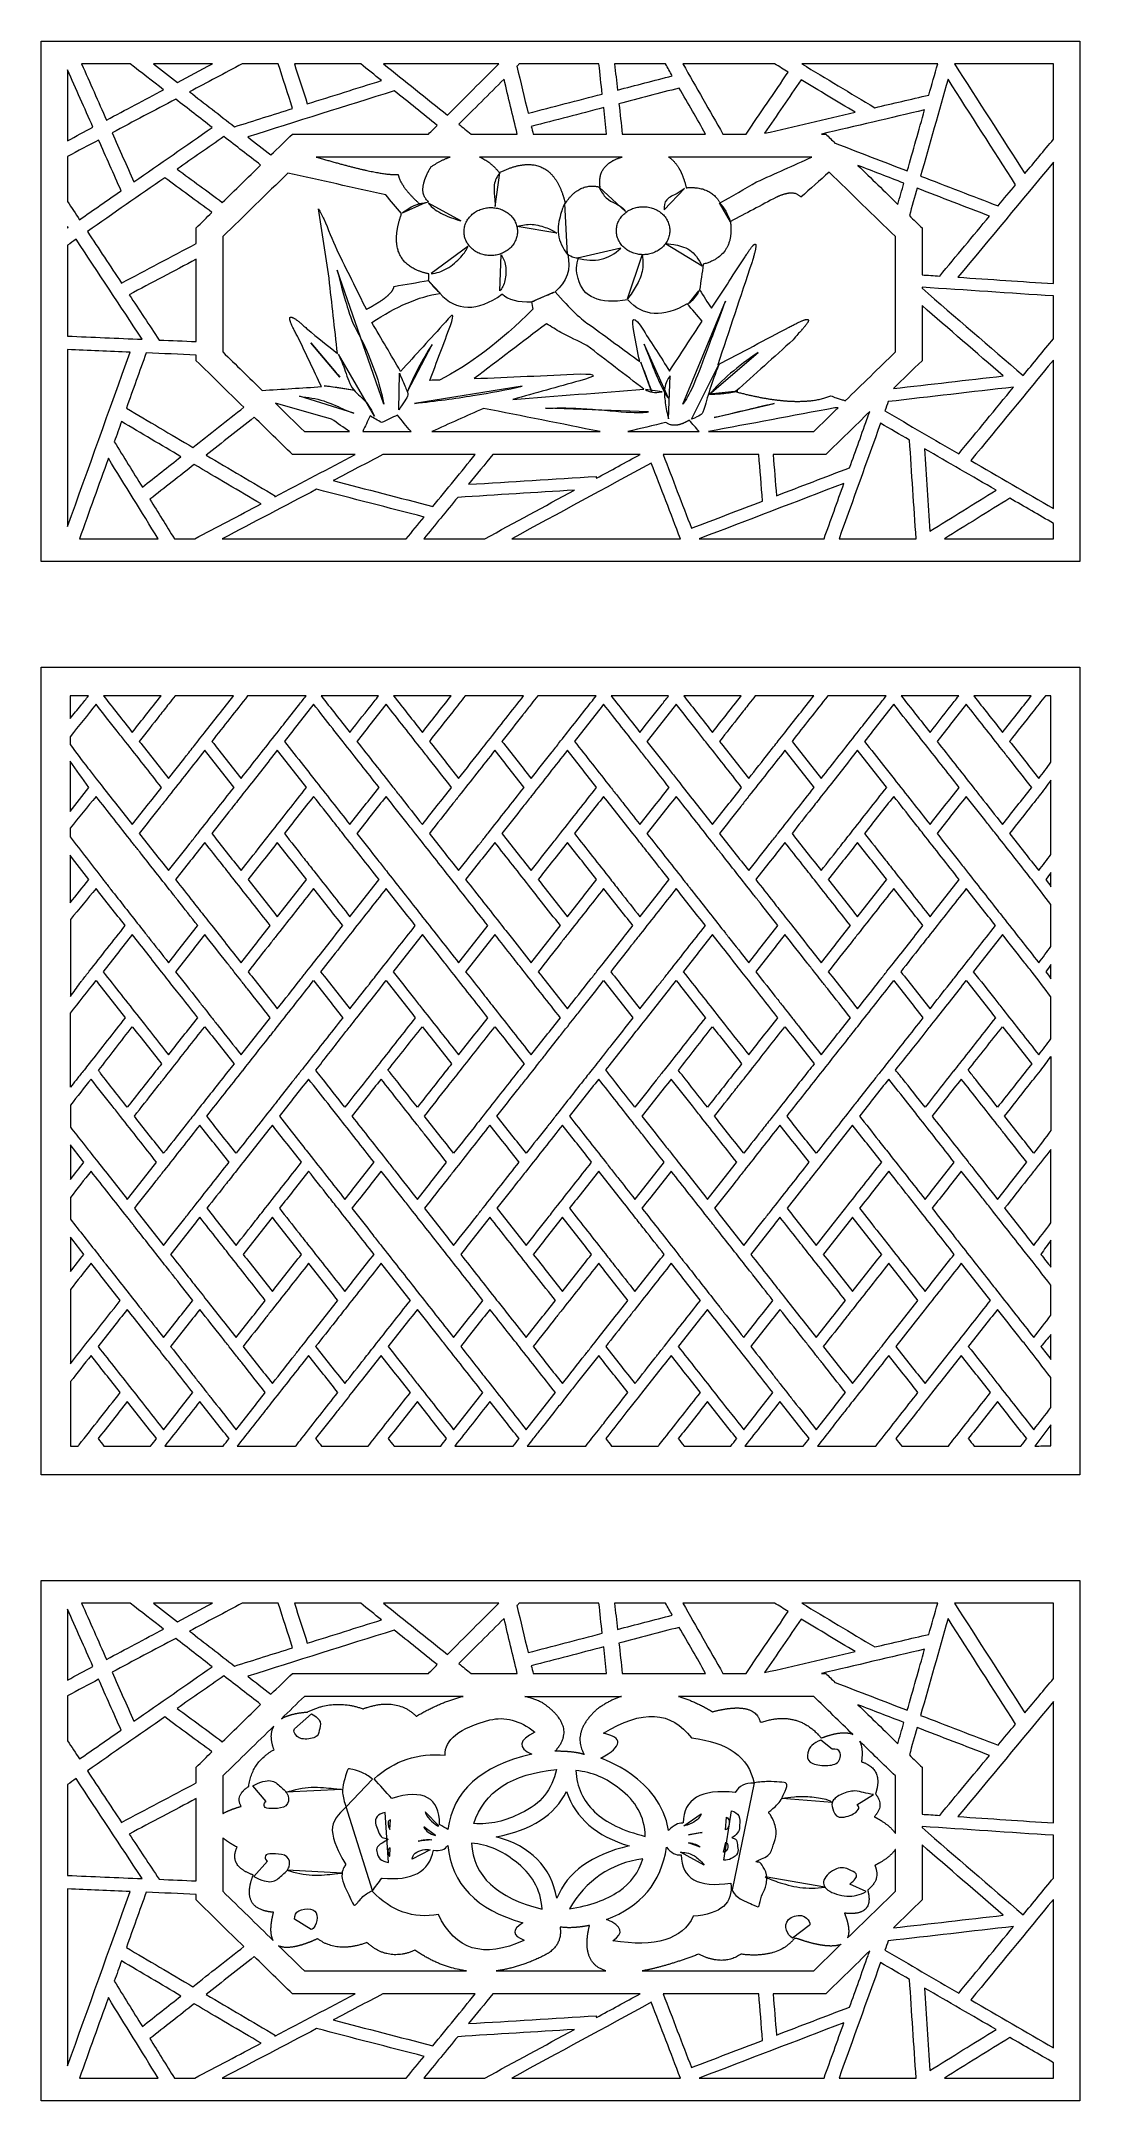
# Model space of a CAD drawing. Header units: centimetres. Extents: x -11.4 to -1.9, y -9.4 to 9.5.
import ezdxf

# ---------------------------------------------------------------- set-up
doc = ezdxf.new("R2010")
doc.units = ezdxf.units.CM
doc.header["$MEASUREMENT"] = 0
doc.layers.add('layer 1', color=7, linetype='Continuous')

msp = doc.modelspace()

# ---------------------------------------------------------------- linework, layer by layer
at = {"layer": 'layer 1', "color": 250, "lineweight": 9}
for points, knots in [([(-11.40173, 9.49999), (-11.40173, 7.90538), (-11.40173, 6.31069), (-11.40173, 4.71607), (-11.40173, 4.71607), (-8.21806, 4.71607), (-5.03446, 4.71607), (-1.85082, 4.71607), (-1.85082, 4.71607), (-1.85082, 6.31069), (-1.85082, 7.90538), (-1.85082, 9.49999), (-1.85082, 9.49999), (-5.03446, 9.49999), (-8.21806, 9.49999), (-11.40173, 9.49999)], [0, 0, 0, 0, 0.2, 0.2, 0.2, 0.2, 0.4, 0.4, 0.4, 0.4, 0.6, 0.6, 0.6, 0.6, 1, 1, 1, 1]), ([(-10.58257, 9.2911), (-10.48039, 9.21185), (-10.37823, 9.1326), (-10.27608, 9.05335), (-10.27608, 9.05335), (-10.45121, 8.96051), (-10.62635, 8.86765), (-10.80151, 8.77479), (-10.80151, 8.77479), (-10.87776, 8.9469), (-10.95406, 9.11899), (-11.03038, 9.2911), (-11.03038, 9.2911), (-10.8811, 9.2911), (-10.73185, 9.2911), (-10.58257, 9.2911)], [0, 0, 0, 0, 0.2, 0.2, 0.2, 0.2, 0.4, 0.4, 0.4, 0.4, 0.6, 0.6, 0.6, 0.6, 1, 1, 1, 1]), ([(-9.82782, 9.2911), (-9.93478, 9.23439), (-10.04177, 9.17765), (-10.14877, 9.12094), (-10.14877, 9.12094), (-10.22193, 9.17765), (-10.29508, 9.23439), (-10.36823, 9.2911), (-10.36823, 9.2911), (-10.18807, 9.2911), (-10.00793, 9.2911), (-9.82782, 9.2911)], [0, 0, 0, 0, 0.25, 0.25, 0.25, 0.25, 0.5, 0.5, 0.5, 0.5, 1, 1, 1, 1]), ([(-9.22214, 9.2911), (-9.17794, 9.15438), (-9.13374, 9.01773), (-9.08954, 8.88102), (-9.08954, 8.88102), (-9.26739, 8.82513), (-9.44525, 8.76915), (-9.62315, 8.71327), (-9.62315, 8.71327), (-9.7613, 8.82043), (-9.89946, 8.92756), (-10.03764, 9.03471), (-10.03764, 9.03471), (-9.87646, 9.12016), (-9.7153, 9.20563), (-9.55417, 9.2911), (-9.55417, 9.2911), (-9.44347, 9.2911), (-9.33281, 9.2911), (-9.22214, 9.2911)], [0, 0, 0, 0, 0.16666667, 0.16666667, 0.16666667, 0.16666667, 0.33333333, 0.33333333, 0.33333333, 0.33333333, 0.5, 0.5, 0.5, 0.5, 0.66666667, 0.66666667, 0.66666667, 0.66666667, 1, 1, 1, 1]), ([(-8.46366, 9.2911), (-8.4, 9.24), (-8.33634, 9.18899), (-8.2727, 9.13791), (-8.2727, 9.13791), (-8.49996, 9.06647), (-8.72722, 8.99495), (-8.95448, 8.92353), (-8.95448, 8.92353), (-8.99417, 9.04605), (-9.03378, 9.16858), (-9.0734, 9.2911), (-9.0734, 9.2911), (-8.87014, 9.2911), (-8.6669, 9.2911), (-8.46366, 9.2911)], [0, 0, 0, 0, 0.2, 0.2, 0.2, 0.2, 0.4, 0.4, 0.4, 0.4, 0.6, 0.6, 0.6, 0.6, 1, 1, 1, 1]), ([(-7.19395, 9.2911), (-7.35119, 9.13404), (-7.50842, 8.97698), (-7.66562, 8.81991), (-7.66562, 8.81991), (-7.86147, 8.97698), (-8.05727, 9.13404), (-8.25311, 9.2911), (-8.25311, 9.2911), (-7.90003, 9.2911), (-7.54703, 9.2911), (-7.19395, 9.2911)], [0, 0, 0, 0, 0.25, 0.25, 0.25, 0.25, 0.5, 0.5, 0.5, 0.5, 1, 1, 1, 1]), ([(-6.27295, 9.2911), (-6.26278, 9.19882), (-6.25266, 9.10655), (-6.24249, 9.0143), (-6.24249, 9.0143), (-6.46955, 8.95546), (-6.69665, 8.89655), (-6.92374, 8.83774), (-6.92374, 8.83774), (-6.95837, 8.98144), (-6.99299, 9.12521), (-7.02765, 9.269), (-7.02765, 9.269), (-7.02026, 9.27632), (-7.01287, 9.28371), (-7.0055, 9.2911), (-7.0055, 9.2911), (-6.76131, 9.2911), (-6.51714, 9.2911), (-6.27295, 9.2911)], [0, 0, 0, 0, 0.16666667, 0.16666667, 0.16666667, 0.16666667, 0.33333333, 0.33333333, 0.33333333, 0.33333333, 0.5, 0.5, 0.5, 0.5, 0.66666667, 0.66666667, 0.66666667, 0.66666667, 1, 1, 1, 1]), ([(-5.66068, 9.2911), (-5.63976, 9.25453), (-5.61888, 9.21797), (-5.59795, 9.18143), (-5.59795, 9.18143), (-5.76613, 9.13782), (-5.93429, 9.0942), (-6.10245, 9.05059), (-6.10245, 9.05059), (-6.11126, 9.13077), (-6.12014, 9.21092), (-6.12897, 9.2911), (-6.12897, 9.2911), (-5.97286, 9.2911), (-5.81677, 9.2911), (-5.66068, 9.2911)], [0, 0, 0, 0, 0.2, 0.2, 0.2, 0.2, 0.4, 0.4, 0.4, 0.4, 0.6, 0.6, 0.6, 0.6, 1, 1, 1, 1]), ([(-4.65746, 9.2911), (-4.61565, 9.26597), (-4.57379, 9.24085), (-4.53198, 9.21573), (-4.53198, 9.21573), (-4.66119, 9.02588), (-4.79042, 8.83606), (-4.91963, 8.64622), (-4.91963, 8.64622), (-4.99046, 8.64622), (-5.06137, 8.64622), (-5.1322, 8.64622), (-5.1322, 8.64622), (-5.25509, 8.86119), (-5.37798, 9.07613), (-5.50089, 9.2911), (-5.50089, 9.2911), (-5.21977, 9.2911), (-4.93858, 9.2911), (-4.65746, 9.2911)], [0, 0, 0, 0, 0.16666667, 0.16666667, 0.16666667, 0.16666667, 0.33333333, 0.33333333, 0.33333333, 0.33333333, 0.5, 0.5, 0.5, 0.5, 0.66666667, 0.66666667, 0.66666667, 0.66666667, 1, 1, 1, 1]), ([(-3.1579, 9.2911), (-3.18502, 9.19563), (-3.21212, 9.10018), (-3.23917, 9.00461), (-3.23917, 9.00461), (-3.40507, 8.96597), (-3.57098, 8.92731), (-3.73687, 8.88865), (-3.73687, 8.88865), (-3.96026, 9.02278), (-4.18366, 9.15697), (-4.40712, 9.2911), (-4.40712, 9.2911), (-3.9907, 9.2911), (-3.5743, 9.2911), (-3.1579, 9.2911)], [0, 0, 0, 0, 0.2, 0.2, 0.2, 0.2, 0.4, 0.4, 0.4, 0.4, 0.6, 0.6, 0.6, 0.6, 1, 1, 1, 1]), ([(-2.09308, 8.59875), (-2.18072, 8.49335), (-2.26836, 8.38798), (-2.35603, 8.28253), (-2.35603, 8.28253), (-2.57168, 8.61875), (-2.78736, 8.95488), (-3.00303, 9.2911), (-3.00303, 9.2911), (-2.69972, 9.2911), (-2.3964, 9.2911), (-2.09308, 9.2911), (-2.09308, 9.2911), (-2.09308, 9.06035), (-2.09308, 8.8295), (-2.09308, 8.59875)], [0, 0, 0, 0, 0.2, 0.2, 0.2, 0.2, 0.4, 0.4, 0.4, 0.4, 0.6, 0.6, 0.6, 0.6, 1, 1, 1, 1]), ([(-11.15946, 9.23631), (-11.08156, 9.06052), (-11.0036, 8.8847), (-10.92567, 8.7089), (-10.92567, 8.7089), (-11.0036, 8.66766), (-11.08156, 8.62631), (-11.15946, 8.58497), (-11.15946, 8.58497), (-11.15946, 8.80211), (-11.15946, 9.01917), (-11.15946, 9.23631)], [0, 0, 0, 0, 0.25, 0.25, 0.25, 0.25, 0.5, 0.5, 0.5, 0.5, 1, 1, 1, 1]), ([(-7.44905, 8.64622), (-7.48639, 8.67622), (-7.52374, 8.70615), (-7.5611, 8.73613), (-7.5611, 8.73613), (-7.42265, 8.87445), (-7.28416, 9.01278), (-7.14568, 9.15109), (-7.14568, 9.15109), (-7.10512, 8.98278), (-7.06458, 8.81455), (-7.02404, 8.64622), (-7.02404, 8.64622), (-7.16571, 8.64622), (-7.3074, 8.64622), (-7.44905, 8.64622)], [0, 0, 0, 0, 0.2, 0.2, 0.2, 0.2, 0.4, 0.4, 0.4, 0.4, 0.6, 0.6, 0.6, 0.6, 1, 1, 1, 1]), ([(-4.41395, 9.14487), (-4.24838, 9.04547), (-4.08278, 8.94605), (-3.91725, 8.84665), (-3.91725, 8.84665), (-4.19447, 8.78201), (-4.47169, 8.71739), (-4.74893, 8.65288), (-4.74893, 8.65288), (-4.63729, 8.81682), (-4.52559, 8.98085), (-4.41395, 9.14487)], [0, 0, 0, 0, 0.25, 0.25, 0.25, 0.25, 0.5, 0.5, 0.5, 0.5, 1, 1, 1, 1]), ([(-2.44094, 8.18033), (-2.49489, 8.11547), (-2.54883, 8.05058), (-2.60278, 7.98573), (-2.60278, 7.98573), (-2.84014, 8.07715), (-3.07753, 8.16857), (-3.31494, 8.25999), (-3.31494, 8.25999), (-3.23081, 8.55648), (-3.1467, 8.85287), (-3.06257, 9.14933), (-3.06257, 9.14933), (-2.85539, 8.8263), (-2.64818, 8.50335), (-2.44094, 8.18033)], [0, 0, 0, 0, 0.2, 0.2, 0.2, 0.2, 0.4, 0.4, 0.4, 0.4, 0.6, 0.6, 0.6, 0.6, 1, 1, 1, 1]), ([(-9.82904, 8.70673), (-10.06916, 8.53984), (-10.30932, 8.37302), (-10.54944, 8.20623), (-10.54944, 8.20623), (-10.61608, 8.35656), (-10.68277, 8.50689), (-10.74941, 8.65732), (-10.74941, 8.65732), (-10.55459, 8.76059), (-10.35974, 8.86387), (-10.16495, 8.96724), (-10.16495, 8.96724), (-10.05299, 8.88033), (-9.941, 8.79352), (-9.82904, 8.70673)], [0, 0, 0, 0, 0.2, 0.2, 0.2, 0.2, 0.4, 0.4, 0.4, 0.4, 0.6, 0.6, 0.6, 0.6, 1, 1, 1, 1]), ([(-9.28878, 8.45396), (-9.36008, 8.50925), (-9.43142, 8.56463), (-9.50277, 8.61992), (-9.50277, 8.61992), (-9.05356, 8.76118), (-8.60433, 8.90243), (-8.15513, 9.04361), (-8.15513, 9.04361), (-8.02319, 8.93783), (-7.8913, 8.83211), (-7.75939, 8.7263), (-7.75939, 8.7263), (-7.7861, 8.69959), (-7.81278, 8.67295), (-7.83949, 8.64622), (-7.83949, 8.64622), (-8.25682, 8.64622), (-8.67417, 8.64622), (-9.09147, 8.64622), (-9.09147, 8.64622), (-9.15723, 8.58219), (-9.22302, 8.51806), (-9.28878, 8.45396)], [0, 0, 0, 0, 0.14285714, 0.14285714, 0.14285714, 0.14285714, 0.28571429, 0.28571429, 0.28571429, 0.28571429, 0.42857143, 0.42857143, 0.42857143, 0.42857143, 0.57142857, 0.57142857, 0.57142857, 0.57142857, 0.71428571, 0.71428571, 0.71428571, 0.71428571, 1, 1, 1, 1]), ([(-6.05791, 8.64622), (-6.06816, 8.73925), (-6.07838, 8.83228), (-6.08862, 8.92529), (-6.08862, 8.92529), (-5.90365, 8.97319), (-5.71871, 9.02117), (-5.53375, 9.06908), (-5.53375, 9.06908), (-5.45316, 8.92817), (-5.37256, 8.78723), (-5.29197, 8.64622), (-5.29197, 8.64622), (-5.54728, 8.64622), (-5.80262, 8.64622), (-6.05791, 8.64622)], [0, 0, 0, 0, 0.2, 0.2, 0.2, 0.2, 0.4, 0.4, 0.4, 0.4, 0.6, 0.6, 0.6, 0.6, 1, 1, 1, 1]), ([(-6.87761, 8.64622), (-6.88325, 8.66958), (-6.88886, 8.69303), (-6.89451, 8.71639), (-6.89451, 8.71639), (-6.67252, 8.77386), (-6.4506, 8.83143), (-6.22866, 8.88899), (-6.22866, 8.88899), (-6.21975, 8.80808), (-6.21085, 8.72715), (-6.2019, 8.64622), (-6.2019, 8.64622), (-6.42714, 8.64622), (-6.65235, 8.64622), (-6.87761, 8.64622)], [0, 0, 0, 0, 0.2, 0.2, 0.2, 0.2, 0.4, 0.4, 0.4, 0.4, 0.6, 0.6, 0.6, 0.6, 1, 1, 1, 1]), ([(-4.22762, 8.64622), (-3.91111, 8.72), (-3.59459, 8.79379), (-3.27808, 8.86758), (-3.27808, 8.86758), (-3.33111, 8.68068), (-3.38414, 8.49386), (-3.43717, 8.30707), (-3.43717, 8.30707), (-3.65877, 8.39244), (-3.88035, 8.47781), (-4.10197, 8.56311), (-4.10197, 8.56311), (-4.10202, 8.56304), (-4.10207, 8.56294), (-4.10207, 8.56294), (-4.10207, 8.56294), (-4.13064, 8.59068), (-4.15913, 8.61848), (-4.18766, 8.64622), (-4.18766, 8.64622), (-4.20098, 8.64622), (-4.2143, 8.64622), (-4.22762, 8.64622)], [0, 0, 0, 0, 0.14285714, 0.14285714, 0.14285714, 0.14285714, 0.28571429, 0.28571429, 0.28571429, 0.28571429, 0.42857143, 0.42857143, 0.42857143, 0.42857143, 0.57142857, 0.57142857, 0.57142857, 0.57142857, 0.71428571, 0.71428571, 0.71428571, 0.71428571, 1, 1, 1, 1]), ([(-11.15946, 8.43983), (-11.06416, 8.49042), (-10.96886, 8.54094), (-10.87361, 8.59143), (-10.87361, 8.59143), (-10.80461, 8.43588), (-10.73567, 8.28026), (-10.66667, 8.12471), (-10.66667, 8.12471), (-10.79419, 8.03614), (-10.92164, 7.94758), (-11.04911, 7.85901), (-11.04911, 7.85901), (-11.08592, 7.91455), (-11.12268, 7.97009), (-11.15946, 8.02573), (-11.15946, 8.02573), (-11.15946, 8.16379), (-11.15946, 8.30177), (-11.15946, 8.43983)], [0, 0, 0, 0, 0.16666667, 0.16666667, 0.16666667, 0.16666667, 0.33333333, 0.33333333, 0.33333333, 0.33333333, 0.5, 0.5, 0.5, 0.5, 0.66666667, 0.66666667, 0.66666667, 0.66666667, 1, 1, 1, 1]), ([(-9.73635, 8.01783), (-9.87475, 8.11983), (-10.01315, 8.22187), (-10.15156, 8.32387), (-10.15156, 8.32387), (-10.00806, 8.42361), (-9.86458, 8.52328), (-9.72106, 8.62295), (-9.72106, 8.62295), (-9.60866, 8.53579), (-9.49619, 8.44857), (-9.38379, 8.36144), (-9.38379, 8.36144), (-9.50131, 8.24689), (-9.61883, 8.13235), (-9.73635, 8.01783)], [0, 0, 0, 0, 0.2, 0.2, 0.2, 0.2, 0.4, 0.4, 0.4, 0.4, 0.6, 0.6, 0.6, 0.6, 1, 1, 1, 1]), ([(-7.64194, 8.43496), (-7.64353, 8.43447), (-7.64509, 8.43396), (-7.64665, 8.43337), (-7.64665, 8.43337), (-7.65033, 8.432), (-7.65404, 8.43066), (-7.6577, 8.42932), (-7.6577, 8.42932), (-7.66136, 8.42798), (-7.66502, 8.42657), (-7.66863, 8.42505), (-7.66863, 8.42505), (-7.67241, 8.42361), (-7.67609, 8.42203), (-7.6798, 8.42052), (-7.6798, 8.42052), (-7.68353, 8.41891), (-7.68719, 8.41732), (-7.6909, 8.41571), (-7.6909, 8.41571), (-7.69468, 8.41405), (-7.69846, 8.41227), (-7.70219, 8.41052), (-7.70219, 8.41052), (-7.70592, 8.40883), (-7.70968, 8.40698), (-7.71341, 8.40522), (-7.71341, 8.40522), (-7.71724, 8.40337), (-7.72104, 8.40144), (-7.72482, 8.39949), (-7.72482, 8.39949), (-7.72861, 8.39756), (-7.73241, 8.39564), (-7.73617, 8.39361), (-7.73617, 8.39361), (-7.74005, 8.39151), (-7.74392, 8.38942), (-7.74773, 8.38732), (-7.74773, 8.38732), (-7.75156, 8.38522), (-7.75544, 8.38312), (-7.75919, 8.38093), (-7.75919, 8.38093), (-7.76312, 8.37866), (-7.76702, 8.37639), (-7.77093, 8.37402), (-7.77093, 8.37402), (-7.7748, 8.37176), (-7.77866, 8.36941), (-7.78249, 8.36707), (-7.78249, 8.36707), (-7.78644, 8.36463), (-7.79039, 8.36219), (-7.79434, 8.35966), (-7.79434, 8.35966), (-7.79825, 8.35722), (-7.80215, 8.35471), (-7.80605, 8.35219), (-7.80605, 8.35219), (-7.81005, 8.34958), (-7.81403, 8.3469), (-7.81798, 8.34419), (-7.81798, 8.34419), (-7.81942, 8.34185), (-7.82081, 8.33941), (-7.82217, 8.33697), (-7.82217, 8.33697), (-7.82354, 8.33463), (-7.82488, 8.33227), (-7.82622, 8.32983), (-7.82622, 8.32983), (-7.82754, 8.32748), (-7.82888, 8.32514), (-7.83017, 8.32278), (-7.83017, 8.32278), (-7.83144, 8.32043), (-7.83269, 8.31807), (-7.83396, 8.3158), (-7.83396, 8.3158), (-7.83517, 8.31346), (-7.83644, 8.31109), (-7.83764, 8.30882), (-7.83764, 8.30882), (-7.83883, 8.30656), (-7.84, 8.30429), (-7.84118, 8.30202), (-7.84118, 8.30202), (-7.84235, 8.29975), (-7.84349, 8.29741), (-7.84461, 8.29512), (-7.84461, 8.29512), (-7.84576, 8.29294), (-7.84686, 8.29068), (-7.84791, 8.28848), (-7.84791, 8.28848), (-7.84903, 8.28621), (-7.8501, 8.28404), (-7.85115, 8.28177), (-7.85115, 8.28177), (-7.8522, 8.27958), (-7.8532, 8.27741), (-7.8542, 8.27521), (-7.8542, 8.27521), (-7.85518, 8.27304), (-7.85618, 8.27085), (-7.85715, 8.26865), (-7.85715, 8.26865), (-7.8581, 8.26655), (-7.85903, 8.26445), (-7.85996, 8.26228), (-7.85996, 8.26228), (-7.86088, 8.26016), (-7.86181, 8.25799), (-7.86269, 8.25589), (-7.86269, 8.25589), (-7.86357, 8.2538), (-7.86442, 8.25167), (-7.86525, 8.24967), (-7.86525, 8.24967), (-7.8661, 8.24758), (-7.86693, 8.24548), (-7.86774, 8.24338), (-7.86774, 8.24338), (-7.86854, 8.24136), (-7.8693, 8.23926), (-7.87008, 8.23723), (-7.87008, 8.23723), (-7.87084, 8.23521), (-7.87159, 8.23321), (-7.87232, 8.23109), (-7.87232, 8.23109), (-7.87303, 8.22916), (-7.87371, 8.22716), (-7.87437, 8.22513), (-7.87437, 8.22513), (-7.87508, 8.22321), (-7.87571, 8.22118), (-7.8764, 8.21916), (-7.8764, 8.21916), (-7.87701, 8.21723), (-7.87762, 8.2153), (-7.87823, 8.21335), (-7.87823, 8.21335), (-7.87881, 8.21135), (-7.87942, 8.2094), (-7.87996, 8.20747), (-7.87996, 8.20747), (-7.88052, 8.20565), (-7.88106, 8.20369), (-7.88157, 8.20177), (-7.88157, 8.20177), (-7.88211, 8.19991), (-7.88262, 8.19799), (-7.88308, 8.19613), (-7.88308, 8.19613), (-7.88352, 8.19428), (-7.88398, 8.19245), (-7.88442, 8.1906), (-7.88442, 8.1906), (-7.8853, 8.18681), (-7.88611, 8.18311), (-7.88686, 8.17942), (-7.88686, 8.17942), (-7.88752, 8.17589), (-7.88815, 8.17245), (-7.88869, 8.16891), (-7.88869, 8.16891), (-7.88925, 8.16537), (-7.88972, 8.16186), (-7.89013, 8.15832), (-7.89013, 8.15832), (-7.89052, 8.15506), (-7.89081, 8.15169), (-7.89101, 8.1484), (-7.89101, 8.1484), (-7.89128, 8.14506), (-7.89137, 8.14176), (-7.89147, 8.1384), (-7.89147, 8.1384), (-7.89152, 8.1353), (-7.89152, 8.1321), (-7.89137, 8.129), (-7.89137, 8.129), (-7.8913, 8.12588), (-7.89113, 8.12278), (-7.89084, 8.11959), (-7.89084, 8.11959), (-7.89059, 8.11664), (-7.89025, 8.11371), (-7.88984, 8.11076), (-7.88984, 8.11076), (-7.88898, 8.10488), (-7.88776, 8.09908), (-7.88623, 8.09327), (-7.88623, 8.09327), (-7.88479, 8.08798), (-7.88303, 8.08278), (-7.88089, 8.07766), (-7.88089, 8.07766), (-7.87669, 8.06756), (-7.87106, 8.058), (-7.86408, 8.04907), (-7.86408, 8.04907), (-7.8571, 8.04017), (-7.84891, 8.03209), (-7.83964, 8.02505), (-7.83964, 8.02505), (-7.83966, 8.02412), (-7.83974, 8.02329), (-7.83979, 8.02236), (-7.83979, 8.02236), (-7.86752, 8.01665), (-7.8952, 8.01085), (-7.92294, 8.00504), (-7.92294, 8.00504), (-7.9266, 8.00831), (-7.93026, 8.01168), (-7.93387, 8.01497), (-7.93387, 8.01497), (-7.93735, 8.01824), (-7.94084, 8.02144), (-7.94428, 8.02463), (-7.94428, 8.02463), (-7.94772, 8.0279), (-7.95118, 8.03117), (-7.95462, 8.03446), (-7.95462, 8.03446), (-7.95789, 8.03756), (-7.96119, 8.04075), (-7.96443, 8.04395), (-7.96443, 8.04395), (-7.9677, 8.04707), (-7.97094, 8.05024), (-7.97411, 8.05354), (-7.97411, 8.05354), (-7.97724, 8.05656), (-7.98028, 8.05966), (-7.98336, 8.06278), (-7.98336, 8.06278), (-7.98643, 8.06598), (-7.98946, 8.06907), (-7.99246, 8.0722), (-7.99246, 8.0722), (-7.99533, 8.07522), (-7.99824, 8.07832), (-8.00107, 8.08134), (-8.00107, 8.08134), (-8.00392, 8.08437), (-8.00677, 8.08749), (-8.00958, 8.09059), (-8.00958, 8.09059), (-8.01226, 8.09354), (-8.01492, 8.09656), (-8.01756, 8.09949), (-8.01756, 8.09949), (-8.02021, 8.10252), (-8.02287, 8.10554), (-8.02546, 8.10859), (-8.02546, 8.10859), (-8.02795, 8.11144), (-8.03043, 8.11437), (-8.03287, 8.11732), (-8.03287, 8.11732), (-8.03529, 8.12025), (-8.03773, 8.1232), (-8.04014, 8.12622), (-8.04014, 8.12622), (-8.04244, 8.12908), (-8.0447, 8.13193), (-8.04695, 8.13479), (-8.04695, 8.13479), (-8.04919, 8.13764), (-8.05144, 8.14059), (-8.05361, 8.14345), (-8.05361, 8.14345), (-8.0557, 8.14623), (-8.05778, 8.14908), (-8.05983, 8.15186), (-8.05983, 8.15186), (-8.0619, 8.15471), (-8.06388, 8.15757), (-8.06588, 8.16042), (-8.06588, 8.16042), (-8.06778, 8.16311), (-8.06966, 8.16589), (-8.07146, 8.16867), (-8.07146, 8.16867), (-8.07332, 8.17135), (-8.07512, 8.17413), (-8.07693, 8.17698), (-8.07693, 8.17698), (-8.07861, 8.17959), (-8.08029, 8.18228), (-8.08193, 8.18496), (-8.08193, 8.18496), (-8.08356, 8.18774), (-8.08522, 8.19042), (-8.08676, 8.19311), (-8.08676, 8.19311), (-8.08827, 8.19572), (-8.08976, 8.1984), (-8.09117, 8.20101), (-8.09117, 8.20101), (-8.09261, 8.20369), (-8.09402, 8.2063), (-8.09537, 8.20899), (-8.09537, 8.20899), (-8.09668, 8.21152), (-8.09798, 8.21411), (-8.0992, 8.21672), (-8.0992, 8.21672), (-8.10046, 8.21926), (-8.10164, 8.22187), (-8.10283, 8.22445), (-8.10283, 8.22445), (-8.1039, 8.22696), (-8.105, 8.2295), (-8.10605, 8.23201), (-8.10605, 8.23201), (-8.10707, 8.23455), (-8.10807, 8.23706), (-8.10903, 8.23957), (-8.10903, 8.23957), (-8.10995, 8.24201), (-8.11081, 8.24445), (-8.11164, 8.24689), (-8.11164, 8.24689), (-8.11249, 8.24943), (-8.11329, 8.25184), (-8.11403, 8.25438), (-8.11403, 8.25438), (-8.11476, 8.25672), (-8.11542, 8.25909), (-8.11605, 8.26153), (-8.11605, 8.26153), (-8.11669, 8.26394), (-8.11727, 8.26631), (-8.11781, 8.26875), (-8.11781, 8.26875), (-8.11832, 8.27109), (-8.11878, 8.27336), (-8.11925, 8.27572), (-8.11925, 8.27572), (-8.1211, 8.27555), (-8.12295, 8.27538), (-8.12478, 8.27521), (-8.12478, 8.27521), (-8.12686, 8.27504), (-8.12886, 8.27487), (-8.13093, 8.2747), (-8.13093, 8.2747), (-8.13295, 8.27463), (-8.135, 8.27455), (-8.13703, 8.27446), (-8.13703, 8.27446), (-8.13925, 8.27438), (-8.14147, 8.27428), (-8.14371, 8.27421), (-8.14371, 8.27421), (-8.14588, 8.27421), (-8.1481, 8.27411), (-8.15035, 8.27411), (-8.15035, 8.27411), (-8.15274, 8.27411), (-8.15513, 8.27411), (-8.15757, 8.27421), (-8.15757, 8.27421), (-8.15874, 8.27421), (-8.15996, 8.27421), (-8.16113, 8.27421), (-8.16113, 8.27421), (-8.1624, 8.27428), (-8.16362, 8.27428), (-8.16488, 8.27438), (-8.16488, 8.27438), (-8.1661, 8.27438), (-8.16735, 8.27446), (-8.16862, 8.27446), (-8.16862, 8.27446), (-8.16988, 8.27455), (-8.17118, 8.27455), (-8.17247, 8.27463), (-8.17247, 8.27463), (-8.17781, 8.27497), (-8.1832, 8.27521), (-8.18854, 8.27555), (-8.18854, 8.27555), (-8.1942, 8.27604), (-8.19991, 8.27648), (-8.20564, 8.27697), (-8.20564, 8.27697), (-8.21169, 8.27765), (-8.21777, 8.27824), (-8.22382, 8.27889), (-8.22382, 8.27889), (-8.23026, 8.27968), (-8.23667, 8.2805), (-8.24311, 8.28126), (-8.24311, 8.28126), (-8.24992, 8.28219), (-8.25672, 8.28321), (-8.2635, 8.28411), (-8.2635, 8.28411), (-8.27067, 8.28531), (-8.27782, 8.28638), (-8.28497, 8.28748), (-8.28497, 8.28748), (-8.29248, 8.28875), (-8.29999, 8.29009), (-8.30753, 8.29136), (-8.30753, 8.29136), (-8.31543, 8.29277), (-8.32329, 8.29421), (-8.33119, 8.29563), (-8.33119, 8.29563), (-8.33941, 8.29724), (-8.34765, 8.29882), (-8.35588, 8.30041), (-8.35588, 8.30041), (-8.36451, 8.30226), (-8.37312, 8.30395), (-8.38173, 8.30573), (-8.38173, 8.30573), (-8.39071, 8.30765), (-8.39966, 8.30958), (-8.40861, 8.31153), (-8.40861, 8.31153), (-8.41798, 8.31363), (-8.42727, 8.31573), (-8.43659, 8.31782), (-8.43659, 8.31782), (-8.4463, 8.32009), (-8.45601, 8.32226), (-8.46571, 8.32453), (-8.46571, 8.32453), (-8.47576, 8.32697), (-8.48581, 8.32934), (-8.49589, 8.33178), (-8.49589, 8.33178), (-8.5063, 8.33439), (-8.51672, 8.3369), (-8.52713, 8.33949), (-8.52713, 8.33949), (-8.53789, 8.34219), (-8.5487, 8.34495), (-8.55945, 8.34766), (-8.55945, 8.34766), (-8.57062, 8.35058), (-8.58177, 8.35346), (-8.59289, 8.35639), (-8.59289, 8.35639), (-8.60441, 8.35941), (-8.61592, 8.36244), (-8.62743, 8.36556), (-8.62743, 8.36556), (-8.63929, 8.36873), (-8.65117, 8.37193), (-8.66302, 8.37522), (-8.66302, 8.37522), (-8.67524, 8.37859), (-8.68749, 8.38193), (-8.69976, 8.38529), (-8.69976, 8.38529), (-8.71237, 8.38883), (-8.72493, 8.39244), (-8.73752, 8.39598), (-8.73752, 8.39598), (-8.75047, 8.39966), (-8.76344, 8.40337), (-8.7764, 8.40705), (-8.7764, 8.40705), (-8.78971, 8.41093), (-8.80303, 8.41478), (-8.81635, 8.41866), (-8.81635, 8.41866), (-8.83003, 8.42269), (-8.84369, 8.42674), (-8.8574, 8.43066), (-8.8574, 8.43066), (-8.86218, 8.4321), (-8.86701, 8.43354), (-8.87177, 8.43496), (-8.87177, 8.43496), (-8.46186, 8.43496), (-8.0519, 8.43496), (-7.64194, 8.43496)], [0, 0, 0, 0, 0.00813008, 0.00813008, 0.00813008, 0.00813008, 0.01626016, 0.01626016, 0.01626016, 0.01626016, 0.02439024, 0.02439024, 0.02439024, 0.02439024, 0.03252033, 0.03252033, 0.03252033, 0.03252033, 0.04065041, 0.04065041, 0.04065041, 0.04065041, 0.04878049, 0.04878049, 0.04878049, 0.04878049, 0.05691057, 0.05691057, 0.05691057, 0.05691057, 0.06504065, 0.06504065, 0.06504065, 0.06504065, 0.07317073, 0.07317073, 0.07317073, 0.07317073, 0.08130081, 0.08130081, 0.08130081, 0.08130081, 0.08943089, 0.08943089, 0.08943089, 0.08943089, 0.09756098, 0.09756098, 0.09756098, 0.09756098, 0.10569106, 0.10569106, 0.10569106, 0.10569106, 0.11382114, 0.11382114, 0.11382114, 0.11382114, 0.12195122, 0.12195122, 0.12195122, 0.12195122, 0.1300813, 0.1300813, 0.1300813, 0.1300813, 0.13821138, 0.13821138, 0.13821138, 0.13821138, 0.14634146, 0.14634146, 0.14634146, 0.14634146, 0.15447154, 0.15447154, 0.15447154, 0.15447154, 0.16260163, 0.16260163, 0.16260163, 0.16260163, 0.17073171, 0.17073171, 0.17073171, 0.17073171, 0.17886179, 0.17886179, 0.17886179, 0.17886179, 0.18699187, 0.18699187, 0.18699187, 0.18699187, 0.19512195, 0.19512195, 0.19512195, 0.19512195, 0.20325203, 0.20325203, 0.20325203, 0.20325203, 0.21138211, 0.21138211, 0.21138211, 0.21138211, 0.2195122, 0.2195122, 0.2195122, 0.2195122, 0.22764228, 0.22764228, 0.22764228, 0.22764228, 0.23577236, 0.23577236, 0.23577236, 0.23577236, 0.24390244, 0.24390244, 0.24390244, 0.24390244, 0.25203252, 0.25203252, 0.25203252, 0.25203252, 0.2601626, 0.2601626, 0.2601626, 0.2601626, 0.26829268, 0.26829268, 0.26829268, 0.26829268, 0.27642276, 0.27642276, 0.27642276, 0.27642276, 0.28455285, 0.28455285, 0.28455285, 0.28455285, 0.29268293, 0.29268293, 0.29268293, 0.29268293, 0.30081301, 0.30081301, 0.30081301, 0.30081301, 0.30894309, 0.30894309, 0.30894309, 0.30894309, 0.31707317, 0.31707317, 0.31707317, 0.31707317, 0.32520325, 0.32520325, 0.32520325, 0.32520325, 0.33333333, 0.33333333, 0.33333333, 0.33333333, 0.34146341, 0.34146341, 0.34146341, 0.34146341, 0.3495935, 0.3495935, 0.3495935, 0.3495935, 0.35772358, 0.35772358, 0.35772358, 0.35772358, 0.36585366, 0.36585366, 0.36585366, 0.36585366, 0.37398374, 0.37398374, 0.37398374, 0.37398374, 0.38211382, 0.38211382, 0.38211382, 0.38211382, 0.3902439, 0.3902439, 0.3902439, 0.3902439, 0.39837398, 0.39837398, 0.39837398, 0.39837398, 0.40650407, 0.40650407, 0.40650407, 0.40650407, 0.41463415, 0.41463415, 0.41463415, 0.41463415, 0.42276423, 0.42276423, 0.42276423, 0.42276423, 0.43089431, 0.43089431, 0.43089431, 0.43089431, 0.43902439, 0.43902439, 0.43902439, 0.43902439, 0.44715447, 0.44715447, 0.44715447, 0.44715447, 0.45528455, 0.45528455, 0.45528455, 0.45528455, 0.46341463, 0.46341463, 0.46341463, 0.46341463, 0.47154472, 0.47154472, 0.47154472, 0.47154472, 0.4796748, 0.4796748, 0.4796748, 0.4796748, 0.48780488, 0.48780488, 0.48780488, 0.48780488, 0.49593496, 0.49593496, 0.49593496, 0.49593496, 0.50406504, 0.50406504, 0.50406504, 0.50406504, 0.51219512, 0.51219512, 0.51219512, 0.51219512, 0.5203252, 0.5203252, 0.5203252, 0.5203252, 0.52845528, 0.52845528, 0.52845528, 0.52845528, 0.53658537, 0.53658537, 0.53658537, 0.53658537, 0.54471545, 0.54471545, 0.54471545, 0.54471545, 0.55284553, 0.55284553, 0.55284553, 0.55284553, 0.56097561, 0.56097561, 0.56097561, 0.56097561, 0.56910569, 0.56910569, 0.56910569, 0.56910569, 0.57723577, 0.57723577, 0.57723577, 0.57723577, 0.58536585, 0.58536585, 0.58536585, 0.58536585, 0.59349593, 0.59349593, 0.59349593, 0.59349593, 0.60162602, 0.60162602, 0.60162602, 0.60162602, 0.6097561, 0.6097561, 0.6097561, 0.6097561, 0.61788618, 0.61788618, 0.61788618, 0.61788618, 0.62601626, 0.62601626, 0.62601626, 0.62601626, 0.63414634, 0.63414634, 0.63414634, 0.63414634, 0.64227642, 0.64227642, 0.64227642, 0.64227642, 0.6504065, 0.6504065, 0.6504065, 0.6504065, 0.65853659, 0.65853659, 0.65853659, 0.65853659, 0.66666667, 0.66666667, 0.66666667, 0.66666667, 0.67479675, 0.67479675, 0.67479675, 0.67479675, 0.68292683, 0.68292683, 0.68292683, 0.68292683, 0.69105691, 0.69105691, 0.69105691, 0.69105691, 0.69918699, 0.69918699, 0.69918699, 0.69918699, 0.70731707, 0.70731707, 0.70731707, 0.70731707, 0.71544715, 0.71544715, 0.71544715, 0.71544715, 0.72357724, 0.72357724, 0.72357724, 0.72357724, 0.73170732, 0.73170732, 0.73170732, 0.73170732, 0.7398374, 0.7398374, 0.7398374, 0.7398374, 0.74796748, 0.74796748, 0.74796748, 0.74796748, 0.75609756, 0.75609756, 0.75609756, 0.75609756, 0.76422764, 0.76422764, 0.76422764, 0.76422764, 0.77235772, 0.77235772, 0.77235772, 0.77235772, 0.7804878, 0.7804878, 0.7804878, 0.7804878, 0.78861789, 0.78861789, 0.78861789, 0.78861789, 0.79674797, 0.79674797, 0.79674797, 0.79674797, 0.80487805, 0.80487805, 0.80487805, 0.80487805, 0.81300813, 0.81300813, 0.81300813, 0.81300813, 0.82113821, 0.82113821, 0.82113821, 0.82113821, 0.82926829, 0.82926829, 0.82926829, 0.82926829, 0.83739837, 0.83739837, 0.83739837, 0.83739837, 0.84552846, 0.84552846, 0.84552846, 0.84552846, 0.85365854, 0.85365854, 0.85365854, 0.85365854, 0.86178862, 0.86178862, 0.86178862, 0.86178862, 0.8699187, 0.8699187, 0.8699187, 0.8699187, 0.87804878, 0.87804878, 0.87804878, 0.87804878, 0.88617886, 0.88617886, 0.88617886, 0.88617886, 0.89430894, 0.89430894, 0.89430894, 0.89430894, 0.90243902, 0.90243902, 0.90243902, 0.90243902, 0.91056911, 0.91056911, 0.91056911, 0.91056911, 0.91869919, 0.91869919, 0.91869919, 0.91869919, 0.92682927, 0.92682927, 0.92682927, 0.92682927, 0.93495935, 0.93495935, 0.93495935, 0.93495935, 0.94308943, 0.94308943, 0.94308943, 0.94308943, 0.95121951, 0.95121951, 0.95121951, 0.95121951, 0.95934959, 0.95934959, 0.95934959, 0.95934959, 0.96747967, 0.96747967, 0.96747967, 0.96747967, 0.97560976, 0.97560976, 0.97560976, 0.97560976, 0.98373984, 0.98373984, 0.98373984, 0.98373984, 1, 1, 1, 1]), ([(-6.06001, 8.43496), (-6.06352, 8.43403), (-6.06703, 8.43296), (-6.07055, 8.43186), (-6.07055, 8.43186), (-6.07421, 8.43076), (-6.07786, 8.42959), (-6.08152, 8.42832), (-6.08152, 8.42832), (-6.08501, 8.42722), (-6.0885, 8.42596), (-6.09199, 8.42471), (-6.09199, 8.42471), (-6.09543, 8.42344), (-6.09887, 8.4222), (-6.1023, 8.42086), (-6.1023, 8.42086), (-6.10565, 8.41959), (-6.10892, 8.41825), (-6.11216, 8.41691), (-6.11216, 8.41691), (-6.11543, 8.41554), (-6.11867, 8.41413), (-6.12187, 8.41269), (-6.12187, 8.41269), (-6.12497, 8.41127), (-6.12804, 8.40983), (-6.13111, 8.40839), (-6.13111, 8.40839), (-6.13414, 8.40691), (-6.13719, 8.40539), (-6.14019, 8.40388), (-6.14019, 8.40388), (-6.14309, 8.40234), (-6.14594, 8.40076), (-6.1488, 8.39917), (-6.1488, 8.39917), (-6.15446, 8.39598), (-6.15999, 8.39268), (-6.16543, 8.38917), (-6.16543, 8.38917), (-6.1706, 8.38581), (-6.1756, 8.38237), (-6.18043, 8.37866), (-6.18043, 8.37866), (-6.18531, 8.37505), (-6.18997, 8.37127), (-6.19451, 8.36732), (-6.19451, 8.36732), (-6.19887, 8.36354), (-6.20307, 8.35958), (-6.20707, 8.35546), (-6.20707, 8.35546), (-6.21509, 8.34732), (-6.22231, 8.33866), (-6.22871, 8.32948), (-6.22871, 8.32948), (-6.23514, 8.32034), (-6.24073, 8.31068), (-6.24544, 8.30077), (-6.24544, 8.30077), (-6.24778, 8.29573), (-6.24993, 8.29068), (-6.2518, 8.28546), (-6.2518, 8.28546), (-6.25383, 8.28016), (-6.25559, 8.2747), (-6.25712, 8.26924), (-6.25712, 8.26924), (-6.25861, 8.2638), (-6.25998, 8.25823), (-6.26102, 8.2527), (-6.26102, 8.2527), (-6.26215, 8.24682), (-6.26312, 8.24092), (-6.26378, 8.23504), (-6.26378, 8.23504), (-6.26417, 8.23201), (-6.26446, 8.22909), (-6.26466, 8.22613), (-6.26466, 8.22613), (-6.26498, 8.22304), (-6.26512, 8.21991), (-6.26529, 8.21689), (-6.26529, 8.21689), (-6.26542, 8.21379), (-6.26551, 8.21067), (-6.26556, 8.20757), (-6.26556, 8.20757), (-6.26559, 8.20438), (-6.26556, 8.20118), (-6.26551, 8.19799), (-6.26551, 8.19799), (-6.26542, 8.19479), (-6.26534, 8.1916), (-6.26517, 8.1884), (-6.26517, 8.1884), (-6.26498, 8.18513), (-6.26476, 8.18177), (-6.26451, 8.1785), (-6.26451, 8.1785), (-6.26422, 8.17523), (-6.26393, 8.17186), (-6.26349, 8.16857), (-6.26349, 8.16857), (-6.26312, 8.16513), (-6.26271, 8.16169), (-6.26222, 8.15823), (-6.26222, 8.15823), (-6.26622, 8.15925), (-6.27029, 8.16018), (-6.27432, 8.16101), (-6.27432, 8.16101), (-6.27825, 8.16186), (-6.28215, 8.16262), (-6.2861, 8.16328), (-6.2861, 8.16328), (-6.29, 8.16396), (-6.29395, 8.16454), (-6.29795, 8.16506), (-6.29795, 8.16506), (-6.30178, 8.16554), (-6.30559, 8.16596), (-6.30947, 8.1663), (-6.30947, 8.1663), (-6.31715, 8.16706), (-6.32483, 8.1674), (-6.33257, 8.16747), (-6.33257, 8.16747), (-6.33993, 8.16757), (-6.34728, 8.16733), (-6.35464, 8.16672), (-6.35464, 8.16672), (-6.36916, 8.16554), (-6.38345, 8.1632), (-6.3974, 8.1595), (-6.3974, 8.1595), (-6.41177, 8.15564), (-6.42555, 8.15067), (-6.43875, 8.14445), (-6.43875, 8.14445), (-6.44538, 8.14135), (-6.45185, 8.13791), (-6.45811, 8.1343), (-6.45811, 8.1343), (-6.46485, 8.13035), (-6.47138, 8.12622), (-6.4777, 8.12176), (-6.4777, 8.12176), (-6.48085, 8.11959), (-6.48397, 8.11732), (-6.48697, 8.11496), (-6.48697, 8.11496), (-6.49017, 8.11261), (-6.49334, 8.11008), (-6.49639, 8.10756), (-6.49639, 8.10756), (-6.49946, 8.10505), (-6.50243, 8.10244), (-6.50543, 8.09983), (-6.50543, 8.09983), (-6.50853, 8.09708), (-6.51156, 8.09429), (-6.51456, 8.09144), (-6.51456, 8.09144), (-6.51753, 8.08856), (-6.52046, 8.08571), (-6.52331, 8.08278), (-6.52331, 8.08278), (-6.52636, 8.07966), (-6.52929, 8.07656), (-6.53219, 8.07337), (-6.53219, 8.07337), (-6.53512, 8.07024), (-6.53795, 8.06698), (-6.54073, 8.06378), (-6.54073, 8.06378), (-6.54366, 8.06034), (-6.54651, 8.0569), (-6.54934, 8.05344), (-6.54934, 8.05344), (-6.55215, 8.04993), (-6.55493, 8.04639), (-6.55761, 8.04285), (-6.55761, 8.04285), (-6.56046, 8.03907), (-6.56324, 8.03529), (-6.56598, 8.03151), (-6.56598, 8.03151), (-6.56732, 8.02958), (-6.56871, 8.02773), (-6.57, 8.0258), (-6.57, 8.0258), (-6.57139, 8.02378), (-6.57273, 8.02185), (-6.57407, 8.01983), (-6.57407, 8.01983), (-6.57544, 8.0179), (-6.57678, 8.01587), (-6.57807, 8.01387), (-6.57807, 8.01387), (-6.57942, 8.01185), (-6.58076, 8.00975), (-6.58207, 8.00773), (-6.58207, 8.00773), (-6.58273, 8.01041), (-6.58342, 8.01312), (-6.58408, 8.01587), (-6.58408, 8.01587), (-6.58476, 8.01848), (-6.58542, 8.02117), (-6.5861, 8.02387), (-6.5861, 8.02387), (-6.58678, 8.02648), (-6.58749, 8.02917), (-6.5882, 8.03185), (-6.5882, 8.03185), (-6.58888, 8.03446), (-6.58959, 8.03707), (-6.5903, 8.03958), (-6.5903, 8.03958), (-6.591, 8.04219), (-6.59173, 8.04478), (-6.59249, 8.04739), (-6.59249, 8.04739), (-6.5932, 8.04993), (-6.59391, 8.05254), (-6.59466, 8.05505), (-6.59466, 8.05505), (-6.59542, 8.05756), (-6.59617, 8.0601), (-6.59693, 8.06261), (-6.59693, 8.06261), (-6.59771, 8.06512), (-6.59844, 8.06756), (-6.5992, 8.0701), (-6.5992, 8.0701), (-6.6, 8.07251), (-6.60076, 8.07495), (-6.60156, 8.07749), (-6.60156, 8.07749), (-6.60232, 8.07993), (-6.6031, 8.08227), (-6.60395, 8.08471), (-6.60395, 8.08471), (-6.60471, 8.08715), (-6.60556, 8.08951), (-6.60635, 8.09193), (-6.60635, 8.09193), (-6.60715, 8.09429), (-6.60798, 8.09664), (-6.60883, 8.099), (-6.60883, 8.099), (-6.61047, 8.10371), (-6.6122, 8.10842), (-6.61396, 8.11303), (-6.61396, 8.11303), (-6.61564, 8.11757), (-6.61737, 8.12203), (-6.61913, 8.12647), (-6.61913, 8.12647), (-6.62088, 8.13093), (-6.62274, 8.1353), (-6.62459, 8.13976), (-6.62459, 8.13976), (-6.6264, 8.14396), (-6.62825, 8.14825), (-6.63013, 8.15245), (-6.63013, 8.15245), (-6.63203, 8.15664), (-6.63396, 8.16076), (-6.63593, 8.16496), (-6.63593, 8.16496), (-6.63786, 8.16898), (-6.63979, 8.17294), (-6.64181, 8.17689), (-6.64181, 8.17689), (-6.64384, 8.18084), (-6.64588, 8.18479), (-6.64798, 8.18867), (-6.64798, 8.18867), (-6.65001, 8.19245), (-6.65206, 8.19613), (-6.6542, 8.19991), (-6.6542, 8.19991), (-6.6563, 8.20362), (-6.6585, 8.20723), (-6.66072, 8.21094), (-6.66072, 8.21094), (-6.66286, 8.21445), (-6.66506, 8.21791), (-6.66728, 8.22135), (-6.66728, 8.22135), (-6.6695, 8.22487), (-6.67181, 8.22823), (-6.67416, 8.23167), (-6.67416, 8.23167), (-6.6764, 8.23496), (-6.67872, 8.23816), (-6.68106, 8.24143), (-6.68106, 8.24143), (-6.68338, 8.24462), (-6.68581, 8.24782), (-6.68823, 8.25094), (-6.68823, 8.25094), (-6.6906, 8.25394), (-6.69304, 8.25699), (-6.69552, 8.25992), (-6.69552, 8.25992), (-6.69794, 8.26287), (-6.70052, 8.2658), (-6.70308, 8.26875), (-6.70308, 8.26875), (-6.70555, 8.2715), (-6.70808, 8.27428), (-6.71065, 8.27697), (-6.71065, 8.27697), (-6.71323, 8.27968), (-6.71589, 8.28236), (-6.71857, 8.28497), (-6.71857, 8.28497), (-6.72113, 8.28755), (-6.72379, 8.29009), (-6.72653, 8.29253), (-6.72653, 8.29253), (-6.73189, 8.29748), (-6.73748, 8.30219), (-6.74328, 8.30682), (-6.74328, 8.30682), (-6.74875, 8.31109), (-6.75441, 8.31521), (-6.76026, 8.31917), (-6.76026, 8.31917), (-6.76614, 8.32312), (-6.77214, 8.3268), (-6.77836, 8.33034), (-6.77836, 8.33034), (-6.78433, 8.3337), (-6.79051, 8.3369), (-6.7968, 8.33985), (-6.7968, 8.33985), (-6.80934, 8.34571), (-6.82244, 8.35058), (-6.83592, 8.35454), (-6.83592, 8.35454), (-6.84971, 8.35849), (-6.86388, 8.36144), (-6.87824, 8.36337), (-6.87824, 8.36337), (-6.88547, 8.36437), (-6.89273, 8.36505), (-6.9, 8.36556), (-6.9, 8.36556), (-6.90769, 8.36605), (-6.91539, 8.36622), (-6.92308, 8.36622), (-6.92308, 8.36622), (-6.92693, 8.36622), (-6.93081, 8.36615), (-6.93464, 8.36605), (-6.93464, 8.36605), (-6.93862, 8.36588), (-6.94257, 8.36571), (-6.94657, 8.36546), (-6.94657, 8.36546), (-6.95052, 8.36522), (-6.95449, 8.36488), (-6.95845, 8.36446), (-6.95845, 8.36446), (-6.96252, 8.36412), (-6.96659, 8.36361), (-6.97072, 8.36312), (-6.97072, 8.36312), (-6.97479, 8.36261), (-6.97886, 8.3621), (-6.98294, 8.36144), (-6.98294, 8.36144), (-6.98716, 8.36085), (-6.99135, 8.3601), (-6.9956, 8.35934), (-6.9956, 8.35934), (-6.99974, 8.35858), (-7.00396, 8.3578), (-7.00811, 8.3569), (-7.00811, 8.3569), (-7.01248, 8.35605), (-7.01682, 8.35505), (-7.02111, 8.35405), (-7.02111, 8.35405), (-7.02543, 8.35312), (-7.02972, 8.35202), (-7.03399, 8.35093), (-7.03399, 8.35093), (-7.0385, 8.34975), (-7.04294, 8.34858), (-7.04736, 8.34732), (-7.04736, 8.34732), (-7.05177, 8.34605), (-7.05619, 8.3448), (-7.0606, 8.34344), (-7.0606, 8.34344), (-7.06519, 8.34202), (-7.06975, 8.34058), (-7.07428, 8.33907), (-7.07428, 8.33907), (-7.07882, 8.33756), (-7.08336, 8.33605), (-7.08785, 8.33446), (-7.08785, 8.33446), (-7.09255, 8.33278), (-7.09726, 8.33109), (-7.10195, 8.32934), (-7.10195, 8.32934), (-7.10656, 8.32756), (-7.11121, 8.3258), (-7.11585, 8.32395), (-7.11585, 8.32395), (-7.12068, 8.32202), (-7.12546, 8.32009), (-7.13022, 8.31817), (-7.13022, 8.31817), (-7.135, 8.31614), (-7.13975, 8.31412), (-7.14451, 8.31202), (-7.14451, 8.31202), (-7.14946, 8.30982), (-7.15434, 8.30765), (-7.15924, 8.30538), (-7.15924, 8.30538), (-7.16412, 8.30319), (-7.169, 8.30092), (-7.17388, 8.29858), (-7.17388, 8.29858), (-7.17893, 8.29614), (-7.18395, 8.2937), (-7.18895, 8.29119), (-7.18895, 8.29119), (-7.19156, 8.29446), (-7.19417, 8.29765), (-7.19681, 8.30085), (-7.19681, 8.30085), (-7.19937, 8.30387), (-7.20198, 8.30697), (-7.20459, 8.31), (-7.20459, 8.31), (-7.20725, 8.31302), (-7.20988, 8.31604), (-7.21256, 8.31907), (-7.21256, 8.31907), (-7.21517, 8.32192), (-7.21781, 8.3248), (-7.22047, 8.32765), (-7.22047, 8.32765), (-7.22315, 8.33051), (-7.22586, 8.33336), (-7.22857, 8.33614), (-7.22857, 8.33614), (-7.23122, 8.3389), (-7.23391, 8.34161), (-7.23664, 8.34429), (-7.23664, 8.34429), (-7.23932, 8.3469), (-7.2421, 8.34958), (-7.24488, 8.35219), (-7.24488, 8.35219), (-7.24757, 8.35471), (-7.2503, 8.35722), (-7.25308, 8.35976), (-7.25308, 8.35976), (-7.25581, 8.36219), (-7.25857, 8.36463), (-7.26142, 8.36707), (-7.26142, 8.36707), (-7.26418, 8.36951), (-7.26693, 8.37176), (-7.26972, 8.37412), (-7.26972, 8.37412), (-7.27252, 8.37639), (-7.27535, 8.37866), (-7.2782, 8.38093), (-7.2782, 8.38093), (-7.28101, 8.38312), (-7.28384, 8.38522), (-7.28664, 8.38732), (-7.28664, 8.38732), (-7.2923, 8.39159), (-7.29816, 8.39571), (-7.30408, 8.39966), (-7.30408, 8.39966), (-7.30972, 8.40344), (-7.31547, 8.40705), (-7.3213, 8.41059), (-7.3213, 8.41059), (-7.32716, 8.41405), (-7.33311, 8.41739), (-7.33921, 8.42059), (-7.33921, 8.42059), (-7.34504, 8.42371), (-7.35097, 8.42657), (-7.35699, 8.42932), (-7.35699, 8.42932), (-7.36131, 8.43135), (-7.36563, 8.4332), (-7.37004, 8.43496), (-7.37004, 8.43496), (-6.93337, 8.43496), (-6.49668, 8.43496), (-6.06001, 8.43496)], [0, 0, 0, 0, 0.0078125, 0.0078125, 0.0078125, 0.0078125, 0.015625, 0.015625, 0.015625, 0.015625, 0.0234375, 0.0234375, 0.0234375, 0.0234375, 0.03125, 0.03125, 0.03125, 0.03125, 0.0390625, 0.0390625, 0.0390625, 0.0390625, 0.046875, 0.046875, 0.046875, 0.046875, 0.0546875, 0.0546875, 0.0546875, 0.0546875, 0.0625, 0.0625, 0.0625, 0.0625, 0.0703125, 0.0703125, 0.0703125, 0.0703125, 0.078125, 0.078125, 0.078125, 0.078125, 0.0859375, 0.0859375, 0.0859375, 0.0859375, 0.09375, 0.09375, 0.09375, 0.09375, 0.1015625, 0.1015625, 0.1015625, 0.1015625, 0.109375, 0.109375, 0.109375, 0.109375, 0.1171875, 0.1171875, 0.1171875, 0.1171875, 0.125, 0.125, 0.125, 0.125, 0.1328125, 0.1328125, 0.1328125, 0.1328125, 0.140625, 0.140625, 0.140625, 0.140625, 0.1484375, 0.1484375, 0.1484375, 0.1484375, 0.15625, 0.15625, 0.15625, 0.15625, 0.1640625, 0.1640625, 0.1640625, 0.1640625, 0.171875, 0.171875, 0.171875, 0.171875, 0.1796875, 0.1796875, 0.1796875, 0.1796875, 0.1875, 0.1875, 0.1875, 0.1875, 0.1953125, 0.1953125, 0.1953125, 0.1953125, 0.203125, 0.203125, 0.203125, 0.203125, 0.2109375, 0.2109375, 0.2109375, 0.2109375, 0.21875, 0.21875, 0.21875, 0.21875, 0.2265625, 0.2265625, 0.2265625, 0.2265625, 0.234375, 0.234375, 0.234375, 0.234375, 0.2421875, 0.2421875, 0.2421875, 0.2421875, 0.25, 0.25, 0.25, 0.25, 0.2578125, 0.2578125, 0.2578125, 0.2578125, 0.265625, 0.265625, 0.265625, 0.265625, 0.2734375, 0.2734375, 0.2734375, 0.2734375, 0.28125, 0.28125, 0.28125, 0.28125, 0.2890625, 0.2890625, 0.2890625, 0.2890625, 0.296875, 0.296875, 0.296875, 0.296875, 0.3046875, 0.3046875, 0.3046875, 0.3046875, 0.3125, 0.3125, 0.3125, 0.3125, 0.3203125, 0.3203125, 0.3203125, 0.3203125, 0.328125, 0.328125, 0.328125, 0.328125, 0.3359375, 0.3359375, 0.3359375, 0.3359375, 0.34375, 0.34375, 0.34375, 0.34375, 0.3515625, 0.3515625, 0.3515625, 0.3515625, 0.359375, 0.359375, 0.359375, 0.359375, 0.3671875, 0.3671875, 0.3671875, 0.3671875, 0.375, 0.375, 0.375, 0.375, 0.3828125, 0.3828125, 0.3828125, 0.3828125, 0.390625, 0.390625, 0.390625, 0.390625, 0.3984375, 0.3984375, 0.3984375, 0.3984375, 0.40625, 0.40625, 0.40625, 0.40625, 0.4140625, 0.4140625, 0.4140625, 0.4140625, 0.421875, 0.421875, 0.421875, 0.421875, 0.4296875, 0.4296875, 0.4296875, 0.4296875, 0.4375, 0.4375, 0.4375, 0.4375, 0.4453125, 0.4453125, 0.4453125, 0.4453125, 0.453125, 0.453125, 0.453125, 0.453125, 0.4609375, 0.4609375, 0.4609375, 0.4609375, 0.46875, 0.46875, 0.46875, 0.46875, 0.4765625, 0.4765625, 0.4765625, 0.4765625, 0.484375, 0.484375, 0.484375, 0.484375, 0.4921875, 0.4921875, 0.4921875, 0.4921875, 0.5, 0.5, 0.5, 0.5, 0.5078125, 0.5078125, 0.5078125, 0.5078125, 0.515625, 0.515625, 0.515625, 0.515625, 0.5234375, 0.5234375, 0.5234375, 0.5234375, 0.53125, 0.53125, 0.53125, 0.53125, 0.5390625, 0.5390625, 0.5390625, 0.5390625, 0.546875, 0.546875, 0.546875, 0.546875, 0.5546875, 0.5546875, 0.5546875, 0.5546875, 0.5625, 0.5625, 0.5625, 0.5625, 0.5703125, 0.5703125, 0.5703125, 0.5703125, 0.578125, 0.578125, 0.578125, 0.578125, 0.5859375, 0.5859375, 0.5859375, 0.5859375, 0.59375, 0.59375, 0.59375, 0.59375, 0.6015625, 0.6015625, 0.6015625, 0.6015625, 0.609375, 0.609375, 0.609375, 0.609375, 0.6171875, 0.6171875, 0.6171875, 0.6171875, 0.625, 0.625, 0.625, 0.625, 0.6328125, 0.6328125, 0.6328125, 0.6328125, 0.640625, 0.640625, 0.640625, 0.640625, 0.6484375, 0.6484375, 0.6484375, 0.6484375, 0.65625, 0.65625, 0.65625, 0.65625, 0.6640625, 0.6640625, 0.6640625, 0.6640625, 0.671875, 0.671875, 0.671875, 0.671875, 0.6796875, 0.6796875, 0.6796875, 0.6796875, 0.6875, 0.6875, 0.6875, 0.6875, 0.6953125, 0.6953125, 0.6953125, 0.6953125, 0.703125, 0.703125, 0.703125, 0.703125, 0.7109375, 0.7109375, 0.7109375, 0.7109375, 0.71875, 0.71875, 0.71875, 0.71875, 0.7265625, 0.7265625, 0.7265625, 0.7265625, 0.734375, 0.734375, 0.734375, 0.734375, 0.7421875, 0.7421875, 0.7421875, 0.7421875, 0.75, 0.75, 0.75, 0.75, 0.7578125, 0.7578125, 0.7578125, 0.7578125, 0.765625, 0.765625, 0.765625, 0.765625, 0.7734375, 0.7734375, 0.7734375, 0.7734375, 0.78125, 0.78125, 0.78125, 0.78125, 0.7890625, 0.7890625, 0.7890625, 0.7890625, 0.796875, 0.796875, 0.796875, 0.796875, 0.8046875, 0.8046875, 0.8046875, 0.8046875, 0.8125, 0.8125, 0.8125, 0.8125, 0.8203125, 0.8203125, 0.8203125, 0.8203125, 0.828125, 0.828125, 0.828125, 0.828125, 0.8359375, 0.8359375, 0.8359375, 0.8359375, 0.84375, 0.84375, 0.84375, 0.84375, 0.8515625, 0.8515625, 0.8515625, 0.8515625, 0.859375, 0.859375, 0.859375, 0.859375, 0.8671875, 0.8671875, 0.8671875, 0.8671875, 0.875, 0.875, 0.875, 0.875, 0.8828125, 0.8828125, 0.8828125, 0.8828125, 0.890625, 0.890625, 0.890625, 0.890625, 0.8984375, 0.8984375, 0.8984375, 0.8984375, 0.90625, 0.90625, 0.90625, 0.90625, 0.9140625, 0.9140625, 0.9140625, 0.9140625, 0.921875, 0.921875, 0.921875, 0.921875, 0.9296875, 0.9296875, 0.9296875, 0.9296875, 0.9375, 0.9375, 0.9375, 0.9375, 0.9453125, 0.9453125, 0.9453125, 0.9453125, 0.953125, 0.953125, 0.953125, 0.953125, 0.9609375, 0.9609375, 0.9609375, 0.9609375, 0.96875, 0.96875, 0.96875, 0.96875, 0.9765625, 0.9765625, 0.9765625, 0.9765625, 0.984375, 0.984375, 0.984375, 0.984375, 1, 1, 1, 1]), ([(-4.31367, 8.43496), (-4.48342, 8.35849), (-4.65321, 8.28202), (-4.82291, 8.20547), (-4.82291, 8.20547), (-4.93463, 8.14125), (-5.04632, 8.07705), (-5.15803, 8.01287), (-5.15803, 8.01287), (-5.15989, 8.01614), (-5.16182, 8.01941), (-5.16384, 8.02261), (-5.16384, 8.02261), (-5.16577, 8.02573), (-5.16774, 8.02883), (-5.16977, 8.03185), (-5.16977, 8.03185), (-5.17182, 8.03488), (-5.17391, 8.0379), (-5.17611, 8.04092), (-5.17611, 8.04092), (-5.17821, 8.04378), (-5.18035, 8.04663), (-5.18257, 8.04941), (-5.18257, 8.04941), (-5.18699, 8.05505), (-5.1917, 8.06058), (-5.1966, 8.06588), (-5.1966, 8.06588), (-5.20123, 8.07093), (-5.20614, 8.07581), (-5.21126, 8.08051), (-5.21126, 8.08051), (-5.22141, 8.08993), (-5.23245, 8.09856), (-5.24429, 8.1063), (-5.24429, 8.1063), (-5.2558, 8.11388), (-5.26807, 8.12059), (-5.28097, 8.1264), (-5.28097, 8.1264), (-5.28743, 8.12925), (-5.29405, 8.13193), (-5.3008, 8.13437), (-5.3008, 8.13437), (-5.30773, 8.13691), (-5.3148, 8.13915), (-5.322, 8.1411), (-5.322, 8.1411), (-5.32912, 8.1431), (-5.33639, 8.14488), (-5.34371, 8.1464), (-5.34371, 8.1464), (-5.35146, 8.14798), (-5.35925, 8.14932), (-5.3671, 8.15042), (-5.3671, 8.15042), (-5.37105, 8.15093), (-5.375, 8.15142), (-5.37895, 8.15186), (-5.37895, 8.15186), (-5.38303, 8.15228), (-5.3871, 8.15269), (-5.39122, 8.15303), (-5.39122, 8.15303), (-5.39535, 8.15337), (-5.39947, 8.15362), (-5.40359, 8.15379), (-5.40359, 8.15379), (-5.40781, 8.15403), (-5.4121, 8.15413), (-5.41635, 8.1542), (-5.41635, 8.1542), (-5.42064, 8.15437), (-5.42493, 8.15437), (-5.4292, 8.15437), (-5.4292, 8.15437), (-5.43362, 8.1543), (-5.43808, 8.1543), (-5.44252, 8.15413), (-5.44252, 8.15413), (-5.44698, 8.15396), (-5.45145, 8.15379), (-5.45589, 8.15354), (-5.45589, 8.15354), (-5.46052, 8.15328), (-5.46513, 8.15303), (-5.46977, 8.15262), (-5.46977, 8.15262), (-5.47047, 8.15564), (-5.47123, 8.15867), (-5.47199, 8.16169), (-5.47199, 8.16169), (-5.47274, 8.16462), (-5.4735, 8.16747), (-5.47425, 8.17042), (-5.47425, 8.17042), (-5.47501, 8.17337), (-5.47582, 8.1763), (-5.4766, 8.17925), (-5.4766, 8.17925), (-5.47735, 8.18211), (-5.47816, 8.18489), (-5.47896, 8.18774), (-5.47896, 8.18774), (-5.47977, 8.1906), (-5.48055, 8.19345), (-5.4814, 8.1963), (-5.4814, 8.1963), (-5.48221, 8.19899), (-5.48304, 8.20177), (-5.48387, 8.20455), (-5.48387, 8.20455), (-5.48472, 8.2073), (-5.48555, 8.21001), (-5.48643, 8.21277), (-5.48643, 8.21277), (-5.48728, 8.21545), (-5.48811, 8.21816), (-5.48901, 8.22077), (-5.48901, 8.22077), (-5.48984, 8.22345), (-5.49072, 8.22613), (-5.49165, 8.22882), (-5.49165, 8.22882), (-5.49252, 8.23135), (-5.49343, 8.23396), (-5.49433, 8.23655), (-5.49433, 8.23655), (-5.49521, 8.23909), (-5.49613, 8.24167), (-5.49706, 8.24428), (-5.49706, 8.24428), (-5.49799, 8.24672), (-5.49892, 8.24923), (-5.49984, 8.25177), (-5.49984, 8.25177), (-5.50082, 8.25421), (-5.50172, 8.25672), (-5.5027, 8.25923), (-5.5027, 8.25923), (-5.50367, 8.2616), (-5.50462, 8.26404), (-5.5056, 8.26648), (-5.5056, 8.26648), (-5.50657, 8.26882), (-5.50753, 8.27126), (-5.50853, 8.27363), (-5.50853, 8.27363), (-5.5095, 8.27597), (-5.51053, 8.27833), (-5.51153, 8.2806), (-5.51153, 8.2806), (-5.51253, 8.28294), (-5.51357, 8.28521), (-5.51458, 8.28755), (-5.51458, 8.28755), (-5.5156, 8.28975), (-5.51665, 8.29202), (-5.5177, 8.29429), (-5.5177, 8.29429), (-5.5187, 8.29648), (-5.51979, 8.29875), (-5.52084, 8.30092), (-5.52084, 8.30092), (-5.52189, 8.30312), (-5.52294, 8.30521), (-5.52404, 8.30741), (-5.52404, 8.30741), (-5.52509, 8.30951), (-5.52619, 8.31168), (-5.52733, 8.31378), (-5.52733, 8.31378), (-5.52841, 8.31587), (-5.52945, 8.3179), (-5.5306, 8.32), (-5.5306, 8.32), (-5.5317, 8.32202), (-5.53282, 8.32412), (-5.53399, 8.32614), (-5.53399, 8.32614), (-5.53509, 8.32807), (-5.53624, 8.33009), (-5.53736, 8.33202), (-5.53736, 8.33202), (-5.53963, 8.33597), (-5.54202, 8.33992), (-5.54446, 8.34378), (-5.54446, 8.34378), (-5.54672, 8.34739), (-5.54909, 8.351), (-5.55153, 8.35463), (-5.55153, 8.35463), (-5.55397, 8.35824), (-5.55643, 8.36176), (-5.55899, 8.36529), (-5.55899, 8.36529), (-5.56143, 8.36866), (-5.56397, 8.37193), (-5.56653, 8.37512), (-5.56653, 8.37512), (-5.56904, 8.37842), (-5.57168, 8.38161), (-5.57443, 8.38471), (-5.57443, 8.38471), (-5.57697, 8.38773), (-5.57958, 8.39068), (-5.58229, 8.39354), (-5.58229, 8.39354), (-5.58502, 8.39649), (-5.58778, 8.39934), (-5.59063, 8.4021), (-5.59063, 8.4021), (-5.59334, 8.40471), (-5.59609, 8.40732), (-5.59892, 8.40983), (-5.59892, 8.40983), (-5.60178, 8.41244), (-5.60468, 8.41488), (-5.60766, 8.41732), (-5.60766, 8.41732), (-5.61051, 8.41966), (-5.61341, 8.42193), (-5.61636, 8.42413), (-5.61636, 8.42413), (-5.61939, 8.4263), (-5.62241, 8.42842), (-5.62546, 8.43052), (-5.62546, 8.43052), (-5.62783, 8.432), (-5.63017, 8.43354), (-5.63256, 8.43496), (-5.63256, 8.43496), (-5.19296, 8.43496), (-4.75334, 8.43496), (-4.31367, 8.43496)], [0, 0, 0, 0, 0.01666667, 0.01666667, 0.01666667, 0.01666667, 0.03333333, 0.03333333, 0.03333333, 0.03333333, 0.05, 0.05, 0.05, 0.05, 0.06666667, 0.06666667, 0.06666667, 0.06666667, 0.08333333, 0.08333333, 0.08333333, 0.08333333, 0.1, 0.1, 0.1, 0.1, 0.11666667, 0.11666667, 0.11666667, 0.11666667, 0.13333333, 0.13333333, 0.13333333, 0.13333333, 0.15, 0.15, 0.15, 0.15, 0.16666667, 0.16666667, 0.16666667, 0.16666667, 0.18333333, 0.18333333, 0.18333333, 0.18333333, 0.2, 0.2, 0.2, 0.2, 0.21666667, 0.21666667, 0.21666667, 0.21666667, 0.23333333, 0.23333333, 0.23333333, 0.23333333, 0.25, 0.25, 0.25, 0.25, 0.26666667, 0.26666667, 0.26666667, 0.26666667, 0.28333333, 0.28333333, 0.28333333, 0.28333333, 0.3, 0.3, 0.3, 0.3, 0.31666667, 0.31666667, 0.31666667, 0.31666667, 0.33333333, 0.33333333, 0.33333333, 0.33333333, 0.35, 0.35, 0.35, 0.35, 0.36666667, 0.36666667, 0.36666667, 0.36666667, 0.38333333, 0.38333333, 0.38333333, 0.38333333, 0.4, 0.4, 0.4, 0.4, 0.41666667, 0.41666667, 0.41666667, 0.41666667, 0.43333333, 0.43333333, 0.43333333, 0.43333333, 0.45, 0.45, 0.45, 0.45, 0.46666667, 0.46666667, 0.46666667, 0.46666667, 0.48333333, 0.48333333, 0.48333333, 0.48333333, 0.5, 0.5, 0.5, 0.5, 0.51666667, 0.51666667, 0.51666667, 0.51666667, 0.53333333, 0.53333333, 0.53333333, 0.53333333, 0.55, 0.55, 0.55, 0.55, 0.56666667, 0.56666667, 0.56666667, 0.56666667, 0.58333333, 0.58333333, 0.58333333, 0.58333333, 0.6, 0.6, 0.6, 0.6, 0.61666667, 0.61666667, 0.61666667, 0.61666667, 0.63333333, 0.63333333, 0.63333333, 0.63333333, 0.65, 0.65, 0.65, 0.65, 0.66666667, 0.66666667, 0.66666667, 0.66666667, 0.68333333, 0.68333333, 0.68333333, 0.68333333, 0.7, 0.7, 0.7, 0.7, 0.71666667, 0.71666667, 0.71666667, 0.71666667, 0.73333333, 0.73333333, 0.73333333, 0.73333333, 0.75, 0.75, 0.75, 0.75, 0.76666667, 0.76666667, 0.76666667, 0.76666667, 0.78333333, 0.78333333, 0.78333333, 0.78333333, 0.8, 0.8, 0.8, 0.8, 0.81666667, 0.81666667, 0.81666667, 0.81666667, 0.83333333, 0.83333333, 0.83333333, 0.83333333, 0.85, 0.85, 0.85, 0.85, 0.86666667, 0.86666667, 0.86666667, 0.86666667, 0.88333333, 0.88333333, 0.88333333, 0.88333333, 0.9, 0.9, 0.9, 0.9, 0.91666667, 0.91666667, 0.91666667, 0.91666667, 0.93333333, 0.93333333, 0.93333333, 0.93333333, 0.95, 0.95, 0.95, 0.95, 0.96666667, 0.96666667, 0.96666667, 0.96666667, 1, 1, 1, 1]), ([(-3.89164, 8.3578), (-3.75078, 8.30353), (-3.60984, 8.24923), (-3.46897, 8.19496), (-3.46897, 8.19496), (-3.48741, 8.12993), (-3.5059, 8.06488), (-3.52434, 7.99985), (-3.52434, 7.99985), (-3.64677, 8.11917), (-3.76922, 8.2385), (-3.89164, 8.3578)], [0, 0, 0, 0, 0.25, 0.25, 0.25, 0.25, 0.5, 0.5, 0.5, 0.5, 1, 1, 1, 1]), ([(-2.09308, 7.27094), (-2.38606, 7.29043), (-2.67906, 7.31001), (-2.97203, 7.3295), (-2.97203, 7.3295), (-2.67906, 7.68185), (-2.38606, 8.03422), (-2.09308, 8.38664), (-2.09308, 8.38664), (-2.09308, 8.0147), (-2.09308, 7.64287), (-2.09308, 7.27094)], [0, 0, 0, 0, 0.25, 0.25, 0.25, 0.25, 0.5, 0.5, 0.5, 0.5, 1, 1, 1, 1]), ([(-9.97718, 7.63909), (-10.20588, 7.51808), (-10.43458, 7.39697), (-10.66328, 7.27599), (-10.66328, 7.27599), (-10.7679, 7.43405), (-10.87252, 7.59218), (-10.97718, 7.75027), (-10.97718, 7.75027), (-10.7398, 7.91521), (-10.50244, 8.0801), (-10.26508, 8.24504), (-10.26508, 8.24504), (-10.12046, 8.1384), (-9.97588, 8.03185), (-9.83131, 7.92521), (-9.83131, 7.92521), (-9.87992, 7.87791), (-9.92859, 7.83052), (-9.97718, 7.7831), (-9.97718, 7.7831), (-9.97718, 7.73512), (-9.97718, 7.68707), (-9.97718, 7.63909)], [0, 0, 0, 0, 0.14285714, 0.14285714, 0.14285714, 0.14285714, 0.28571429, 0.28571429, 0.28571429, 0.28571429, 0.42857143, 0.42857143, 0.42857143, 0.42857143, 0.57142857, 0.57142857, 0.57142857, 0.57142857, 0.71428571, 0.71428571, 0.71428571, 0.71428571, 1, 1, 1, 1]), ([(-9.13286, 8.28714), (-8.83321, 8.22043), (-8.53352, 8.15362), (-8.23387, 8.0869), (-8.23387, 8.0869), (-8.18513, 8.02968), (-8.13635, 7.97243), (-8.08761, 7.91521), (-8.08761, 7.91521), (-8.08932, 7.91033), (-8.09102, 7.90547), (-8.09266, 7.9006), (-8.09266, 7.9006), (-8.09424, 7.89589), (-8.09581, 7.89118), (-8.09737, 7.88647), (-8.09737, 7.88647), (-8.09888, 7.88169), (-8.10034, 7.87698), (-8.10181, 7.87218), (-8.10181, 7.87218), (-8.10325, 7.86767), (-8.10459, 7.86303), (-8.10593, 7.8584), (-8.10593, 7.8584), (-8.10727, 7.85379), (-8.10859, 7.84915), (-8.10983, 7.84454), (-8.10983, 7.84454), (-8.11105, 7.84008), (-8.11222, 7.83554), (-8.11342, 7.8311), (-8.11342, 7.8311), (-8.11454, 7.82664), (-8.11569, 7.8221), (-8.11673, 7.81766), (-8.11673, 7.81766), (-8.11778, 7.81327), (-8.11878, 7.80891), (-8.11976, 7.80454), (-8.11976, 7.80454), (-8.12069, 7.80017), (-8.12159, 7.79581), (-8.12249, 7.79144), (-8.12249, 7.79144), (-8.12337, 7.78715), (-8.12415, 7.78295), (-8.12493, 7.77873), (-8.12493, 7.77873), (-8.12569, 7.77446), (-8.12644, 7.77024), (-8.1271, 7.76598), (-8.1271, 7.76598), (-8.12778, 7.76185), (-8.12839, 7.75773), (-8.129, 7.75363), (-8.129, 7.75363), (-8.12954, 7.74951), (-8.1301, 7.74539), (-8.13059, 7.74127), (-8.13059, 7.74127), (-8.1311, 7.73722), (-8.13152, 7.73329), (-8.13191, 7.72924), (-8.13191, 7.72924), (-8.13232, 7.72531), (-8.13266, 7.72127), (-8.13295, 7.71724), (-8.13295, 7.71724), (-8.13325, 7.71336), (-8.13349, 7.70951), (-8.13371, 7.70563), (-8.13371, 7.70563), (-8.13391, 7.70178), (-8.13403, 7.6979), (-8.13415, 7.69404), (-8.13415, 7.69404), (-8.13425, 7.69026), (-8.13432, 7.68648), (-8.13432, 7.68277), (-8.13432, 7.68277), (-8.13437, 7.67899), (-8.13432, 7.67531), (-8.13425, 7.67153), (-8.13425, 7.67153), (-8.13415, 7.66792), (-8.13403, 7.66428), (-8.13386, 7.6606), (-8.13386, 7.6606), (-8.13366, 7.65697), (-8.13344, 7.65336), (-8.13315, 7.64975), (-8.13315, 7.64975), (-8.13291, 7.64623), (-8.13261, 7.6427), (-8.13222, 7.63926), (-8.13222, 7.63926), (-8.13186, 7.63572), (-8.13144, 7.63218), (-8.13098, 7.62875), (-8.13098, 7.62875), (-8.13054, 7.62531), (-8.13005, 7.62194), (-8.12944, 7.61857), (-8.12944, 7.61857), (-8.12837, 7.61177), (-8.12705, 7.60504), (-8.12552, 7.59833), (-8.12552, 7.59833), (-8.12408, 7.59201), (-8.12239, 7.58572), (-8.12054, 7.57942), (-8.12054, 7.57942), (-8.11869, 7.5732), (-8.11659, 7.56698), (-8.11429, 7.56076), (-8.11429, 7.56076), (-8.1121, 7.55489), (-8.10971, 7.54898), (-8.10707, 7.54328), (-8.10707, 7.54328), (-8.10185, 7.53176), (-8.09581, 7.52052), (-8.08888, 7.50976), (-8.08888, 7.50976), (-8.08222, 7.49934), (-8.07476, 7.48925), (-8.06651, 7.47976), (-8.06651, 7.47976), (-8.05829, 7.47017), (-8.04934, 7.4611), (-8.03968, 7.45261), (-8.03968, 7.45261), (-8.02968, 7.44378), (-8.01904, 7.43563), (-8.00777, 7.428), (-8.00777, 7.428), (-8.00214, 7.42419), (-7.99636, 7.42051), (-7.99043, 7.41707), (-7.99043, 7.41707), (-7.98428, 7.41336), (-7.97799, 7.40992), (-7.9716, 7.40656), (-7.9716, 7.40656), (-7.96519, 7.40329), (-7.95867, 7.40009), (-7.95206, 7.39707), (-7.95206, 7.39707), (-7.94509, 7.39395), (-7.93804, 7.39092), (-7.93084, 7.38807), (-7.93084, 7.38807), (-7.92728, 7.38665), (-7.92365, 7.38531), (-7.92004, 7.38397), (-7.92004, 7.38397), (-7.9163, 7.3826), (-7.91257, 7.38126), (-7.90879, 7.37992), (-7.90879, 7.37992), (-7.90503, 7.37865), (-7.90123, 7.37741), (-7.89745, 7.37621), (-7.89745, 7.37621), (-7.8935, 7.37497), (-7.88955, 7.3737), (-7.88559, 7.37253), (-7.88559, 7.37253), (-7.88164, 7.37136), (-7.87764, 7.37026), (-7.87367, 7.36916), (-7.87367, 7.36916), (-7.86954, 7.36799), (-7.86542, 7.3669), (-7.86125, 7.3659), (-7.86125, 7.3659), (-7.8571, 7.3648), (-7.85296, 7.3638), (-7.84874, 7.36287), (-7.84874, 7.36287), (-7.84444, 7.36185), (-7.84013, 7.36085), (-7.83581, 7.35992), (-7.83581, 7.35992), (-7.83693, 7.33984), (-7.83808, 7.31975), (-7.8392, 7.2996), (-7.8392, 7.2996), (-7.94501, 7.28169), (-8.0508, 7.26369), (-8.15657, 7.24571), (-8.15657, 7.24571), (-8.15681, 7.24403), (-8.1571, 7.24228), (-8.15747, 7.24059), (-8.15747, 7.24059), (-8.15791, 7.23874), (-8.15837, 7.23698), (-8.15891, 7.2352), (-8.15891, 7.2352), (-8.15947, 7.23337), (-8.16005, 7.23159), (-8.16071, 7.22984), (-8.16071, 7.22984), (-8.16142, 7.22798), (-8.16218, 7.22615), (-8.16303, 7.2243), (-8.16303, 7.2243), (-8.16386, 7.22244), (-8.16476, 7.22059), (-8.16571, 7.21883), (-8.16571, 7.21883), (-8.16671, 7.21691), (-8.16781, 7.21496), (-8.16896, 7.21303), (-8.16896, 7.21303), (-8.17003, 7.21118), (-8.17128, 7.20925), (-8.17247, 7.20739), (-8.17247, 7.20739), (-8.17384, 7.20539), (-8.17518, 7.20344), (-8.17659, 7.20144), (-8.17659, 7.20144), (-8.17808, 7.19949), (-8.1795, 7.19756), (-8.18106, 7.19564), (-8.18106, 7.19564), (-8.18269, 7.19361), (-8.18437, 7.19152), (-8.18608, 7.18959), (-8.18608, 7.18959), (-8.18781, 7.18756), (-8.18959, 7.18556), (-8.1914, 7.18361), (-8.1914, 7.18361), (-8.19333, 7.18144), (-8.19535, 7.17932), (-8.19735, 7.17732), (-8.19735, 7.17732), (-8.19835, 7.17622), (-8.19937, 7.17522), (-8.20042, 7.17422), (-8.20042, 7.17422), (-8.20147, 7.17312), (-8.20257, 7.1721), (-8.20362, 7.171), (-8.20362, 7.171), (-8.20472, 7.17), (-8.20579, 7.1689), (-8.20694, 7.1679), (-8.20694, 7.1679), (-8.20806, 7.16681), (-8.2092, 7.16571), (-8.21038, 7.16471), (-8.21038, 7.16471), (-8.21152, 7.16361), (-8.21269, 7.16261), (-8.21386, 7.16151), (-8.21386, 7.16151), (-8.21508, 7.16042), (-8.21635, 7.15934), (-8.21757, 7.15824), (-8.21757, 7.15824), (-8.21882, 7.15724), (-8.22003, 7.15615), (-8.2213, 7.15505), (-8.2213, 7.15505), (-8.22262, 7.15395), (-8.22386, 7.15285), (-8.22521, 7.15178), (-8.22521, 7.15178), (-8.22652, 7.15068), (-8.22782, 7.14959), (-8.22916, 7.14849), (-8.22916, 7.14849), (-8.2305, 7.14739), (-8.23189, 7.14632), (-8.23328, 7.14515), (-8.23328, 7.14515), (-8.23467, 7.14405), (-8.23606, 7.14295), (-8.23743, 7.14185), (-8.23743, 7.14185), (-8.23887, 7.14076), (-8.24033, 7.13958), (-8.24182, 7.13849), (-8.24182, 7.13849), (-8.24328, 7.13739), (-8.24472, 7.13622), (-8.24618, 7.13515), (-8.24618, 7.13515), (-8.24774, 7.13405), (-8.24923, 7.13285), (-8.25077, 7.13168), (-8.25077, 7.13168), (-8.25231, 7.13058), (-8.25382, 7.12951), (-8.25538, 7.12834), (-8.25538, 7.12834), (-8.25699, 7.12714), (-8.25857, 7.12605), (-8.26016, 7.12488), (-8.26016, 7.12488), (-8.26177, 7.12371), (-8.2634, 7.12261), (-8.26499, 7.12144), (-8.26499, 7.12144), (-8.2667, 7.12027), (-8.26836, 7.11907), (-8.27004, 7.1179), (-8.27004, 7.1179), (-8.27172, 7.11683), (-8.27341, 7.11563), (-8.27509, 7.11446), (-8.27509, 7.11446), (-8.27684, 7.11329), (-8.2786, 7.11212), (-8.28033, 7.11092), (-8.28033, 7.11092), (-8.28211, 7.10975), (-8.28387, 7.10858), (-8.28563, 7.10741), (-8.28563, 7.10741), (-8.28748, 7.10622), (-8.28928, 7.10505), (-8.29109, 7.10378), (-8.29109, 7.10378), (-8.29294, 7.10261), (-8.2948, 7.10144), (-8.2966, 7.10026), (-8.2966, 7.10026), (-8.29848, 7.09907), (-8.30043, 7.09783), (-8.30231, 7.09665), (-8.30231, 7.09665), (-8.30421, 7.09539), (-8.30614, 7.09422), (-8.30802, 7.09302), (-8.30802, 7.09302), (-8.30999, 7.09178), (-8.31197, 7.0906), (-8.31394, 7.08934), (-8.31394, 7.08934), (-8.31592, 7.08817), (-8.3179, 7.0869), (-8.31992, 7.08573), (-8.31992, 7.08573), (-8.32195, 7.08446), (-8.32399, 7.08319), (-8.32604, 7.08202), (-8.32604, 7.08202), (-8.32812, 7.08075), (-8.33017, 7.07951), (-8.33224, 7.07834), (-8.33224, 7.07834), (-8.33434, 7.07707), (-8.33643, 7.0758), (-8.33858, 7.07455), (-8.33858, 7.07455), (-8.3407, 7.07329), (-8.34283, 7.07212), (-8.34495, 7.07085), (-8.34495, 7.07085), (-8.34719, 7.06958), (-8.34936, 7.06833), (-8.35156, 7.06707), (-8.35156, 7.06707), (-8.35375, 7.0658), (-8.35597, 7.06453), (-8.35819, 7.06329), (-8.35819, 7.06329), (-8.36046, 7.06194), (-8.36273, 7.06068), (-8.365, 7.05943), (-8.365, 7.05943), (-8.36727, 7.05816), (-8.36953, 7.05689), (-8.3718, 7.05563), (-8.3718, 7.05563), (-8.37417, 7.05429), (-8.37651, 7.05304), (-8.37888, 7.05168), (-8.37888, 7.05168), (-8.38122, 7.05043), (-8.38358, 7.04916), (-8.38593, 7.04792), (-8.38593, 7.04792), (-8.38832, 7.04655), (-8.39076, 7.04521), (-8.3932, 7.04397), (-8.3932, 7.04397), (-8.39559, 7.04263), (-8.39802, 7.04136), (-8.40046, 7.04002), (-8.40046, 7.04002), (-8.40295, 7.03875), (-8.40546, 7.03741), (-8.40795, 7.03606), (-8.40795, 7.03606), (-8.4092, 7.03504), (-8.41042, 7.03397), (-8.41168, 7.03294), (-8.41168, 7.03294), (-8.50257, 7.21622), (-8.59341, 7.39941), (-8.68424, 7.58262), (-8.68424, 7.58262), (-8.72366, 7.6769), (-8.76308, 7.7712), (-8.80247, 7.86547), (-8.80247, 7.86547), (-8.81913, 7.89682), (-8.83572, 7.92816), (-8.85231, 7.9595), (-8.85231, 7.9595), (-8.81989, 7.74622), (-8.78735, 7.53296), (-8.75488, 7.31967), (-8.75488, 7.31967), (-8.72888, 7.08951), (-8.70281, 6.85934), (-8.6768, 6.62918), (-8.6768, 6.62918), (-8.76883, 6.70304), (-8.86084, 6.77697), (-8.95285, 6.85085), (-8.95285, 6.85085), (-8.95844, 6.85605), (-8.964, 6.8612), (-8.96958, 6.86639), (-8.96958, 6.86639), (-8.97488, 6.8712), (-8.98012, 6.87598), (-8.98541, 6.88076), (-8.98541, 6.88076), (-8.99041, 6.88513), (-8.99537, 6.88959), (-9.00037, 6.89396), (-9.00037, 6.89396), (-9.00505, 6.89798), (-9.00971, 6.90203), (-9.01437, 6.90605), (-9.01437, 6.90605), (-9.01873, 6.90966), (-9.0231, 6.91327), (-9.02749, 6.91698), (-9.02749, 6.91698), (-9.03156, 6.92025), (-9.03564, 6.92345), (-9.03971, 6.92674), (-9.03971, 6.92674), (-9.04349, 6.92959), (-9.04722, 6.93245), (-9.051, 6.9354), (-9.051, 6.9354), (-9.05449, 6.93781), (-9.05796, 6.94035), (-9.06139, 6.94286), (-9.06139, 6.94286), (-9.06459, 6.94496), (-9.06774, 6.94706), (-9.07093, 6.94915), (-9.07093, 6.94915), (-9.07164, 6.94959), (-9.0724, 6.95008), (-9.07315, 6.95059), (-9.07315, 6.95059), (-9.07386, 6.95101), (-9.07457, 6.95145), (-9.0753, 6.95186), (-9.0753, 6.95186), (-9.07601, 6.95228), (-9.07676, 6.95269), (-9.07747, 6.95311), (-9.07747, 6.95311), (-9.07815, 6.95355), (-9.07884, 6.95396), (-9.07945, 6.9543), (-9.07945, 6.9543), (-9.08018, 6.95472), (-9.08084, 6.95506), (-9.08152, 6.95547), (-9.08152, 6.95547), (-9.08215, 6.95581), (-9.08281, 6.95613), (-9.08345, 6.95647), (-9.08345, 6.95647), (-9.08408, 6.95681), (-9.08471, 6.95716), (-9.08537, 6.9575), (-9.08537, 6.9575), (-9.08598, 6.95774), (-9.08657, 6.95808), (-9.08713, 6.95833), (-9.08713, 6.95833), (-9.08779, 6.95857), (-9.08837, 6.95891), (-9.08898, 6.95916), (-9.08898, 6.95916), (-9.08954, 6.95942), (-9.09008, 6.95967), (-9.09064, 6.95991), (-9.09064, 6.95991), (-9.09123, 6.96018), (-9.09181, 6.96035), (-9.09235, 6.96059), (-9.09235, 6.96059), (-9.09286, 6.96077), (-9.0934, 6.96101), (-9.09391, 6.96118), (-9.09391, 6.96118), (-9.09501, 6.96162), (-9.09606, 6.96194), (-9.09713, 6.96228), (-9.09713, 6.96228), (-9.09798, 6.96252), (-9.09891, 6.96269), (-9.09979, 6.96296), (-9.09979, 6.96296), (-9.10072, 6.96311), (-9.10159, 6.96328), (-9.10252, 6.96338), (-9.10252, 6.96338), (-9.10328, 6.96345), (-9.10398, 6.96345), (-9.10474, 6.96345), (-9.10474, 6.96345), (-9.10618, 6.96345), (-9.10759, 6.96328), (-9.10896, 6.96277), (-9.10896, 6.96277), (-9.11008, 6.96245), (-9.11111, 6.96186), (-9.11194, 6.96118), (-9.11194, 6.96118), (-9.1124, 6.96077), (-9.11276, 6.96035), (-9.11316, 6.95991), (-9.11316, 6.95991), (-9.11352, 6.95942), (-9.11386, 6.95884), (-9.1142, 6.95825), (-9.1142, 6.95825), (-9.1145, 6.95767), (-9.11469, 6.95706), (-9.11491, 6.95647), (-9.11491, 6.95647), (-9.11516, 6.95572), (-9.11537, 6.95496), (-9.1155, 6.9542), (-9.1155, 6.9542), (-9.11567, 6.95345), (-9.11577, 6.95269), (-9.11584, 6.95194), (-9.11584, 6.95194), (-9.11589, 6.95094), (-9.11594, 6.95001), (-9.11594, 6.94901), (-9.11594, 6.94901), (-9.11594, 6.94857), (-9.11594, 6.94808), (-9.11589, 6.94757), (-9.11589, 6.94757), (-9.11589, 6.94706), (-9.11584, 6.94657), (-9.11579, 6.94598), (-9.11579, 6.94598), (-9.11577, 6.94547), (-9.11572, 6.94496), (-9.11567, 6.94445), (-9.11567, 6.94445), (-9.11559, 6.94386), (-9.11555, 6.94328), (-9.11545, 6.94269), (-9.11545, 6.94269), (-9.11537, 6.94211), (-9.1153, 6.94152), (-9.1152, 6.94093), (-9.1152, 6.94093), (-9.11508, 6.94035), (-9.11501, 6.93974), (-9.11486, 6.93908), (-9.11486, 6.93908), (-9.11474, 6.9385), (-9.11462, 6.93781), (-9.1145, 6.93723), (-9.1145, 6.93723), (-9.11437, 6.93657), (-9.1142, 6.93589), (-9.11408, 6.93523), (-9.11408, 6.93523), (-9.11391, 6.93454), (-9.11374, 6.93389), (-9.11357, 6.9332), (-9.11357, 6.9332), (-9.1134, 6.93245), (-9.11323, 6.93176), (-9.11303, 6.93101), (-9.11303, 6.93101), (-9.11281, 6.93035), (-9.11264, 6.92959), (-9.11245, 6.92884), (-9.11245, 6.92884), (-9.11223, 6.92808), (-9.11198, 6.92732), (-9.11176, 6.92657), (-9.11176, 6.92657), (-9.11072, 6.92327), (-9.10962, 6.92001), (-9.10857, 6.91674), (-9.10857, 6.91674), (-9.10718, 6.91313), (-9.10584, 6.90949), (-9.10445, 6.90581), (-9.10445, 6.90581), (-9.10276, 6.90176), (-9.10108, 6.89774), (-9.09942, 6.89371), (-9.09942, 6.89371), (-9.0975, 6.88935), (-9.0955, 6.88488), (-9.09354, 6.88052), (-9.09354, 6.88052), (-9.09125, 6.87571), (-9.08896, 6.87093), (-9.08669, 6.86605), (-9.08669, 6.86605), (-9.08413, 6.86093), (-9.08152, 6.85573), (-9.07896, 6.85051), (-9.07896, 6.85051), (-9.0761, 6.84498), (-9.0732, 6.83941), (-9.0703, 6.83388), (-9.0703, 6.83388), (-9.06715, 6.8279), (-9.06396, 6.82195), (-9.06076, 6.81597), (-9.06076, 6.81597), (-9.05727, 6.80968), (-9.05378, 6.80336), (-9.0503, 6.797), (-9.0503, 6.797), (-9.04652, 6.79026), (-9.04273, 6.78353), (-9.03895, 6.77682), (-9.03895, 6.77682), (-8.96748, 6.62588), (-8.89604, 6.47487), (-8.8246, 6.32396), (-8.8246, 6.32396), (-9.0061, 6.3122), (-9.18755, 6.30042), (-9.36908, 6.28874), (-9.36908, 6.28874), (-9.49011, 6.40665), (-9.61115, 6.52463), (-9.73218, 6.64262), (-9.73218, 6.64262), (-9.73218, 6.99606), (-9.73218, 7.34958), (-9.73218, 7.70304), (-9.73218, 7.70304), (-9.53241, 7.89774), (-9.33266, 8.09244), (-9.13286, 8.28714)], [0, 0, 0, 0, 0.00595238, 0.00595238, 0.00595238, 0.00595238, 0.01190476, 0.01190476, 0.01190476, 0.01190476, 0.01785714, 0.01785714, 0.01785714, 0.01785714, 0.02380952, 0.02380952, 0.02380952, 0.02380952, 0.0297619, 0.0297619, 0.0297619, 0.0297619, 0.03571429, 0.03571429, 0.03571429, 0.03571429, 0.04166667, 0.04166667, 0.04166667, 0.04166667, 0.04761905, 0.04761905, 0.04761905, 0.04761905, 0.05357143, 0.05357143, 0.05357143, 0.05357143, 0.05952381, 0.05952381, 0.05952381, 0.05952381, 0.06547619, 0.06547619, 0.06547619, 0.06547619, 0.07142857, 0.07142857, 0.07142857, 0.07142857, 0.07738095, 0.07738095, 0.07738095, 0.07738095, 0.08333333, 0.08333333, 0.08333333, 0.08333333, 0.08928571, 0.08928571, 0.08928571, 0.08928571, 0.0952381, 0.0952381, 0.0952381, 0.0952381, 0.10119048, 0.10119048, 0.10119048, 0.10119048, 0.10714286, 0.10714286, 0.10714286, 0.10714286, 0.11309524, 0.11309524, 0.11309524, 0.11309524, 0.11904762, 0.11904762, 0.11904762, 0.11904762, 0.125, 0.125, 0.125, 0.125, 0.13095238, 0.13095238, 0.13095238, 0.13095238, 0.13690476, 0.13690476, 0.13690476, 0.13690476, 0.14285714, 0.14285714, 0.14285714, 0.14285714, 0.14880952, 0.14880952, 0.14880952, 0.14880952, 0.1547619, 0.1547619, 0.1547619, 0.1547619, 0.16071429, 0.16071429, 0.16071429, 0.16071429, 0.16666667, 0.16666667, 0.16666667, 0.16666667, 0.17261905, 0.17261905, 0.17261905, 0.17261905, 0.17857143, 0.17857143, 0.17857143, 0.17857143, 0.18452381, 0.18452381, 0.18452381, 0.18452381, 0.19047619, 0.19047619, 0.19047619, 0.19047619, 0.19642857, 0.19642857, 0.19642857, 0.19642857, 0.20238095, 0.20238095, 0.20238095, 0.20238095, 0.20833333, 0.20833333, 0.20833333, 0.20833333, 0.21428571, 0.21428571, 0.21428571, 0.21428571, 0.2202381, 0.2202381, 0.2202381, 0.2202381, 0.22619048, 0.22619048, 0.22619048, 0.22619048, 0.23214286, 0.23214286, 0.23214286, 0.23214286, 0.23809524, 0.23809524, 0.23809524, 0.23809524, 0.24404762, 0.24404762, 0.24404762, 0.24404762, 0.25, 0.25, 0.25, 0.25, 0.25595238, 0.25595238, 0.25595238, 0.25595238, 0.26190476, 0.26190476, 0.26190476, 0.26190476, 0.26785714, 0.26785714, 0.26785714, 0.26785714, 0.27380952, 0.27380952, 0.27380952, 0.27380952, 0.2797619, 0.2797619, 0.2797619, 0.2797619, 0.28571429, 0.28571429, 0.28571429, 0.28571429, 0.29166667, 0.29166667, 0.29166667, 0.29166667, 0.29761905, 0.29761905, 0.29761905, 0.29761905, 0.30357143, 0.30357143, 0.30357143, 0.30357143, 0.30952381, 0.30952381, 0.30952381, 0.30952381, 0.31547619, 0.31547619, 0.31547619, 0.31547619, 0.32142857, 0.32142857, 0.32142857, 0.32142857, 0.32738095, 0.32738095, 0.32738095, 0.32738095, 0.33333333, 0.33333333, 0.33333333, 0.33333333, 0.33928571, 0.33928571, 0.33928571, 0.33928571, 0.3452381, 0.3452381, 0.3452381, 0.3452381, 0.35119048, 0.35119048, 0.35119048, 0.35119048, 0.35714286, 0.35714286, 0.35714286, 0.35714286, 0.36309524, 0.36309524, 0.36309524, 0.36309524, 0.36904762, 0.36904762, 0.36904762, 0.36904762, 0.375, 0.375, 0.375, 0.375, 0.38095238, 0.38095238, 0.38095238, 0.38095238, 0.38690476, 0.38690476, 0.38690476, 0.38690476, 0.39285714, 0.39285714, 0.39285714, 0.39285714, 0.39880952, 0.39880952, 0.39880952, 0.39880952, 0.4047619, 0.4047619, 0.4047619, 0.4047619, 0.41071429, 0.41071429, 0.41071429, 0.41071429, 0.41666667, 0.41666667, 0.41666667, 0.41666667, 0.42261905, 0.42261905, 0.42261905, 0.42261905, 0.42857143, 0.42857143, 0.42857143, 0.42857143, 0.43452381, 0.43452381, 0.43452381, 0.43452381, 0.44047619, 0.44047619, 0.44047619, 0.44047619, 0.44642857, 0.44642857, 0.44642857, 0.44642857, 0.45238095, 0.45238095, 0.45238095, 0.45238095, 0.45833333, 0.45833333, 0.45833333, 0.45833333, 0.46428571, 0.46428571, 0.46428571, 0.46428571, 0.4702381, 0.4702381, 0.4702381, 0.4702381, 0.47619048, 0.47619048, 0.47619048, 0.47619048, 0.48214286, 0.48214286, 0.48214286, 0.48214286, 0.48809524, 0.48809524, 0.48809524, 0.48809524, 0.49404762, 0.49404762, 0.49404762, 0.49404762, 0.5, 0.5, 0.5, 0.5, 0.50595238, 0.50595238, 0.50595238, 0.50595238, 0.51190476, 0.51190476, 0.51190476, 0.51190476, 0.51785714, 0.51785714, 0.51785714, 0.51785714, 0.52380952, 0.52380952, 0.52380952, 0.52380952, 0.5297619, 0.5297619, 0.5297619, 0.5297619, 0.53571429, 0.53571429, 0.53571429, 0.53571429, 0.54166667, 0.54166667, 0.54166667, 0.54166667, 0.54761905, 0.54761905, 0.54761905, 0.54761905, 0.55357143, 0.55357143, 0.55357143, 0.55357143, 0.55952381, 0.55952381, 0.55952381, 0.55952381, 0.56547619, 0.56547619, 0.56547619, 0.56547619, 0.57142857, 0.57142857, 0.57142857, 0.57142857, 0.57738095, 0.57738095, 0.57738095, 0.57738095, 0.58333333, 0.58333333, 0.58333333, 0.58333333, 0.58928571, 0.58928571, 0.58928571, 0.58928571, 0.5952381, 0.5952381, 0.5952381, 0.5952381, 0.60119048, 0.60119048, 0.60119048, 0.60119048, 0.60714286, 0.60714286, 0.60714286, 0.60714286, 0.61309524, 0.61309524, 0.61309524, 0.61309524, 0.61904762, 0.61904762, 0.61904762, 0.61904762, 0.625, 0.625, 0.625, 0.625, 0.63095238, 0.63095238, 0.63095238, 0.63095238, 0.63690476, 0.63690476, 0.63690476, 0.63690476, 0.64285714, 0.64285714, 0.64285714, 0.64285714, 0.64880952, 0.64880952, 0.64880952, 0.64880952, 0.6547619, 0.6547619, 0.6547619, 0.6547619, 0.66071429, 0.66071429, 0.66071429, 0.66071429, 0.66666667, 0.66666667, 0.66666667, 0.66666667, 0.67261905, 0.67261905, 0.67261905, 0.67261905, 0.67857143, 0.67857143, 0.67857143, 0.67857143, 0.68452381, 0.68452381, 0.68452381, 0.68452381, 0.69047619, 0.69047619, 0.69047619, 0.69047619, 0.69642857, 0.69642857, 0.69642857, 0.69642857, 0.70238095, 0.70238095, 0.70238095, 0.70238095, 0.70833333, 0.70833333, 0.70833333, 0.70833333, 0.71428571, 0.71428571, 0.71428571, 0.71428571, 0.7202381, 0.7202381, 0.7202381, 0.7202381, 0.72619048, 0.72619048, 0.72619048, 0.72619048, 0.73214286, 0.73214286, 0.73214286, 0.73214286, 0.73809524, 0.73809524, 0.73809524, 0.73809524, 0.74404762, 0.74404762, 0.74404762, 0.74404762, 0.75, 0.75, 0.75, 0.75, 0.75595238, 0.75595238, 0.75595238, 0.75595238, 0.76190476, 0.76190476, 0.76190476, 0.76190476, 0.76785714, 0.76785714, 0.76785714, 0.76785714, 0.77380952, 0.77380952, 0.77380952, 0.77380952, 0.7797619, 0.7797619, 0.7797619, 0.7797619, 0.78571429, 0.78571429, 0.78571429, 0.78571429, 0.79166667, 0.79166667, 0.79166667, 0.79166667, 0.79761905, 0.79761905, 0.79761905, 0.79761905, 0.80357143, 0.80357143, 0.80357143, 0.80357143, 0.80952381, 0.80952381, 0.80952381, 0.80952381, 0.81547619, 0.81547619, 0.81547619, 0.81547619, 0.82142857, 0.82142857, 0.82142857, 0.82142857, 0.82738095, 0.82738095, 0.82738095, 0.82738095, 0.83333333, 0.83333333, 0.83333333, 0.83333333, 0.83928571, 0.83928571, 0.83928571, 0.83928571, 0.8452381, 0.8452381, 0.8452381, 0.8452381, 0.85119048, 0.85119048, 0.85119048, 0.85119048, 0.85714286, 0.85714286, 0.85714286, 0.85714286, 0.86309524, 0.86309524, 0.86309524, 0.86309524, 0.86904762, 0.86904762, 0.86904762, 0.86904762, 0.875, 0.875, 0.875, 0.875, 0.88095238, 0.88095238, 0.88095238, 0.88095238, 0.88690476, 0.88690476, 0.88690476, 0.88690476, 0.89285714, 0.89285714, 0.89285714, 0.89285714, 0.89880952, 0.89880952, 0.89880952, 0.89880952, 0.9047619, 0.9047619, 0.9047619, 0.9047619, 0.91071429, 0.91071429, 0.91071429, 0.91071429, 0.91666667, 0.91666667, 0.91666667, 0.91666667, 0.92261905, 0.92261905, 0.92261905, 0.92261905, 0.92857143, 0.92857143, 0.92857143, 0.92857143, 0.93452381, 0.93452381, 0.93452381, 0.93452381, 0.94047619, 0.94047619, 0.94047619, 0.94047619, 0.94642857, 0.94642857, 0.94642857, 0.94642857, 0.95238095, 0.95238095, 0.95238095, 0.95238095, 0.95833333, 0.95833333, 0.95833333, 0.95833333, 0.96428571, 0.96428571, 0.96428571, 0.96428571, 0.9702381, 0.9702381, 0.9702381, 0.9702381, 0.97619048, 0.97619048, 0.97619048, 0.97619048, 0.98214286, 0.98214286, 0.98214286, 0.98214286, 0.98809524, 0.98809524, 0.98809524, 0.98809524, 1, 1, 1, 1]), ([(-7.18464, 8.28882), (-7.2093, 8.25723), (-7.22883, 8.22277), (-7.23505, 8.18001), (-7.23505, 8.18001), (-7.24123, 8.13715), (-7.23408, 8.08615), (-7.23081, 8.05024), (-7.23081, 8.05024), (-7.22752, 8.01436), (-7.2281, 7.9937), (-7.22779, 7.98143)], [0, 0, 0, 0, 0.25, 0.25, 0.25, 0.25, 0.5, 0.5, 0.5, 0.5, 1, 1, 1, 1]), ([(-6.27088, 8.15823), (-6.25122, 8.1153), (-6.23027, 8.08244), (-6.20512, 8.05907), (-6.20512, 8.05907), (-6.18002, 8.03563), (-6.15077, 8.02168), (-6.12584, 8.00965), (-6.12584, 8.00965), (-6.10089, 7.99756), (-6.08025, 7.98748), (-6.06425, 7.97521), (-6.06425, 7.97521), (-6.04825, 7.96302), (-6.03686, 7.94867), (-6.02891, 7.93404)], [0, 0, 0, 0, 0.2, 0.2, 0.2, 0.2, 0.4, 0.4, 0.4, 0.4, 0.6, 0.6, 0.6, 0.6, 1, 1, 1, 1]), ([(-5.48613, 8.14462), (-5.50382, 8.13186), (-5.52426, 8.11522), (-5.55485, 8.09891), (-5.55485, 8.09891), (-5.58543, 8.08261), (-5.62614, 8.06656), (-5.64895, 8.0421), (-5.64895, 8.0421), (-5.67181, 8.01756), (-5.67678, 7.98453), (-5.67378, 7.94875)], [0, 0, 0, 0, 0.25, 0.25, 0.25, 0.25, 0.5, 0.5, 0.5, 0.5, 1, 1, 1, 1]), ([(-4.00716, 6.19405), (-4.01148, 6.19556), (-4.01582, 6.19707), (-4.02014, 6.19848), (-4.02014, 6.19848), (-4.02543, 6.20027), (-4.03077, 6.20195), (-4.03607, 6.2037), (-4.03607, 6.2037), (-4.04182, 6.20546), (-4.04758, 6.20724), (-4.05334, 6.20907), (-4.05334, 6.20907), (-4.05956, 6.21092), (-4.06573, 6.21278), (-4.0719, 6.21463), (-4.0719, 6.21463), (-4.07853, 6.21656), (-4.08517, 6.21849), (-4.09178, 6.22034), (-4.09178, 6.22034), (-4.10758, 6.2268), (-4.12334, 6.23329), (-4.13912, 6.23976), (-4.13912, 6.23976), (-4.14517, 6.23732), (-4.15127, 6.23498), (-4.15744, 6.23271), (-4.15744, 6.23271), (-4.16378, 6.23034), (-4.17017, 6.22807), (-4.17661, 6.22597), (-4.17661, 6.22597), (-4.18308, 6.22388), (-4.18954, 6.22185), (-4.19606, 6.21993), (-4.19606, 6.21993), (-4.20279, 6.218), (-4.20959, 6.21605), (-4.2164, 6.21429), (-4.2164, 6.21429), (-4.22325, 6.21253), (-4.23011, 6.21092), (-4.23699, 6.20934), (-4.23699, 6.20934), (-4.24418, 6.20773), (-4.2513, 6.20622), (-4.25855, 6.2048), (-4.25855, 6.2048), (-4.26577, 6.20346), (-4.27299, 6.20212), (-4.28021, 6.20092), (-4.28021, 6.20092), (-4.28779, 6.19968), (-4.29538, 6.19858), (-4.30297, 6.19748), (-4.30297, 6.19748), (-4.31055, 6.19648), (-4.31816, 6.19546), (-4.3258, 6.19463), (-4.3258, 6.19463), (-4.33375, 6.1938), (-4.34173, 6.19302), (-4.34973, 6.19236), (-4.34973, 6.19236), (-4.3537, 6.19195), (-4.3577, 6.19168), (-4.3617, 6.19136), (-4.3617, 6.19136), (-4.36578, 6.19109), (-4.36987, 6.19075), (-4.37397, 6.19051), (-4.37397, 6.19051), (-4.37805, 6.19026), (-4.38214, 6.19009), (-4.38624, 6.18985), (-4.38624, 6.18985), (-4.39044, 6.18968), (-4.39458, 6.18951), (-4.39878, 6.18934), (-4.39878, 6.18934), (-4.40295, 6.18917), (-4.40715, 6.189), (-4.41132, 6.18892), (-4.41132, 6.18892), (-4.41561, 6.18875), (-4.41988, 6.18865), (-4.42417, 6.18858), (-4.42417, 6.18858), (-4.42846, 6.18851), (-4.43273, 6.18851), (-4.43703, 6.18841), (-4.43703, 6.18841), (-4.44139, 6.18841), (-4.44576, 6.18841), (-4.45012, 6.18841), (-4.45012, 6.18841), (-4.45451, 6.18851), (-4.45893, 6.18851), (-4.4633, 6.18858), (-4.4633, 6.18858), (-4.46774, 6.18858), (-4.47225, 6.18865), (-4.47669, 6.18883), (-4.47669, 6.18883), (-4.4812, 6.18892), (-4.48564, 6.18909), (-4.49013, 6.18917), (-4.49013, 6.18917), (-4.49471, 6.18934), (-4.49925, 6.18951), (-4.50384, 6.18975), (-4.50384, 6.18975), (-4.50842, 6.18992), (-4.51296, 6.19017), (-4.51752, 6.19044), (-4.51752, 6.19044), (-4.5222, 6.19061), (-4.52686, 6.19092), (-4.53152, 6.19119), (-4.53152, 6.19119), (-4.53618, 6.19144), (-4.54089, 6.19178), (-4.54552, 6.19212), (-4.54552, 6.19212), (-4.5503, 6.19244), (-4.55506, 6.19278), (-4.55984, 6.19322), (-4.55984, 6.19322), (-4.5646, 6.19353), (-4.56933, 6.19397), (-4.57413, 6.19436), (-4.57413, 6.19436), (-4.57896, 6.1948), (-4.58384, 6.19522), (-4.58872, 6.19573), (-4.58872, 6.19573), (-4.59353, 6.19622), (-4.5984, 6.19666), (-4.60328, 6.19714), (-4.60328, 6.19714), (-4.60821, 6.19773), (-4.61316, 6.19824), (-4.61811, 6.19883), (-4.61811, 6.19883), (-4.62309, 6.19934), (-4.62804, 6.19992), (-4.63299, 6.20051), (-4.63299, 6.20051), (-4.63804, 6.20109), (-4.64312, 6.20178), (-4.64816, 6.20244), (-4.64816, 6.20244), (-4.65321, 6.20302), (-4.65824, 6.2037), (-4.66334, 6.20436), (-4.66334, 6.20436), (-4.66846, 6.20512), (-4.67363, 6.2058), (-4.67875, 6.20656), (-4.67875, 6.20656), (-4.68392, 6.20731), (-4.68905, 6.20807), (-4.69422, 6.20883), (-4.69422, 6.20883), (-4.69946, 6.20958), (-4.70468, 6.21044), (-4.70993, 6.21127), (-4.70993, 6.21127), (-4.71517, 6.21212), (-4.72044, 6.21295), (-4.72563, 6.21378), (-4.72563, 6.21378), (-4.73102, 6.21471), (-4.73637, 6.21556), (-4.74168, 6.21649), (-4.74168, 6.21649), (-4.74703, 6.21741), (-4.75237, 6.21834), (-4.75769, 6.21924), (-4.75769, 6.21924), (-4.76315, 6.22027), (-4.76859, 6.22127), (-4.77405, 6.22229), (-4.77405, 6.22229), (-4.77947, 6.22329), (-4.78488, 6.22429), (-4.79035, 6.22529), (-4.79035, 6.22529), (-4.79586, 6.22639), (-4.8014, 6.22749), (-4.80693, 6.22858), (-4.80693, 6.22858), (-4.81245, 6.22968), (-4.81798, 6.23076), (-4.82354, 6.23195), (-4.82354, 6.23195), (-4.82918, 6.23305), (-4.83479, 6.2342), (-4.84042, 6.23539), (-4.84042, 6.23539), (-4.84606, 6.23663), (-4.85169, 6.23783), (-4.85733, 6.239), (-4.85733, 6.239), (-4.86304, 6.24027), (-4.86879, 6.24151), (-4.8745, 6.24278), (-4.8745, 6.24278), (-4.88023, 6.24412), (-4.88594, 6.24539), (-4.89165, 6.24666), (-4.89165, 6.24666), (-4.8975, 6.248), (-4.90333, 6.24934), (-4.90914, 6.25076), (-4.90914, 6.25076), (-4.91497, 6.2521), (-4.92082, 6.25346), (-4.9266, 6.25488), (-4.9266, 6.25488), (-4.93253, 6.25632), (-4.93846, 6.25773), (-4.94438, 6.25925), (-4.94438, 6.25925), (-4.95031, 6.26069), (-4.95624, 6.2621), (-4.96212, 6.26361), (-4.96212, 6.26361), (-4.96817, 6.26512), (-4.97417, 6.26664), (-4.98017, 6.26825), (-4.98017, 6.26825), (-4.98619, 6.26976), (-4.99219, 6.27134), (-4.99822, 6.27286), (-4.99822, 6.27286), (-5.00434, 6.27454), (-5.01044, 6.27615), (-5.01656, 6.27774), (-5.01656, 6.27774), (-4.84001, 6.43655), (-4.66346, 6.5953), (-4.48696, 6.75404), (-4.48696, 6.75404), (-4.47244, 6.77195), (-4.45795, 6.78975), (-4.44349, 6.80756), (-4.44349, 6.80756), (-4.43893, 6.81227), (-4.43437, 6.81707), (-4.42985, 6.82178), (-4.42985, 6.82178), (-4.42561, 6.82622), (-4.42139, 6.83068), (-4.41719, 6.83505), (-4.41719, 6.83505), (-4.41334, 6.83924), (-4.40946, 6.84346), (-4.40563, 6.84766), (-4.40563, 6.84766), (-4.40212, 6.85161), (-4.39858, 6.85546), (-4.3951, 6.85942), (-4.3951, 6.85942), (-4.3919, 6.86312), (-4.38875, 6.86673), (-4.38561, 6.87042), (-4.38561, 6.87042), (-4.38278, 6.87388), (-4.37997, 6.87725), (-4.37717, 6.88069), (-4.37717, 6.88069), (-4.37468, 6.88378), (-4.37219, 6.88691), (-4.36973, 6.8901), (-4.36973, 6.8901), (-4.36761, 6.89296), (-4.36546, 6.89581), (-4.36336, 6.89874), (-4.36336, 6.89874), (-4.36156, 6.90135), (-4.3598, 6.90396), (-4.35804, 6.90657), (-4.35804, 6.90657), (-4.3566, 6.90891), (-4.35519, 6.91127), (-4.3537, 6.91362), (-4.3537, 6.91362), (-4.35341, 6.9142), (-4.35312, 6.91471), (-4.35282, 6.9153), (-4.35282, 6.9153), (-4.35253, 6.91581), (-4.35224, 6.9164), (-4.35199, 6.91688), (-4.35199, 6.91688), (-4.3517, 6.9174), (-4.35143, 6.91791), (-4.35119, 6.91849), (-4.35119, 6.91849), (-4.35095, 6.91891), (-4.35073, 6.91942), (-4.35048, 6.91993), (-4.35048, 6.91993), (-4.35026, 6.92042), (-4.35004, 6.92093), (-4.34985, 6.92145), (-4.34985, 6.92145), (-4.34963, 6.92186), (-4.34943, 6.92227), (-4.34926, 6.92279), (-4.34926, 6.92279), (-4.34904, 6.9232), (-4.34887, 6.92371), (-4.3487, 6.92413), (-4.3487, 6.92413), (-4.34856, 6.92454), (-4.34841, 6.92496), (-4.34829, 6.9254), (-4.34829, 6.9254), (-4.34799, 6.9263), (-4.34775, 6.92715), (-4.34753, 6.92798), (-4.34753, 6.92798), (-4.34736, 6.92874), (-4.34719, 6.92942), (-4.34712, 6.93018), (-4.34712, 6.93018), (-4.34699, 6.93084), (-4.34695, 6.93159), (-4.3469, 6.93228), (-4.3469, 6.93228), (-4.3469, 6.93286), (-4.3469, 6.93345), (-4.34699, 6.93403), (-4.34699, 6.93403), (-4.34712, 6.93523), (-4.34746, 6.9363), (-4.34795, 6.93732), (-4.34795, 6.93732), (-4.34841, 6.93815), (-4.34904, 6.93891), (-4.34985, 6.93959), (-4.34985, 6.93959), (-4.35021, 6.93993), (-4.35068, 6.94018), (-4.35114, 6.94042), (-4.35114, 6.94042), (-4.3517, 6.94076), (-4.35224, 6.94093), (-4.35282, 6.94118), (-4.35282, 6.94118), (-4.35341, 6.94135), (-4.35399, 6.94152), (-4.35463, 6.94159), (-4.35463, 6.94159), (-4.35536, 6.94176), (-4.35612, 6.94186), (-4.35685, 6.94193), (-4.35685, 6.94193), (-4.3576, 6.94203), (-4.35836, 6.94203), (-4.35912, 6.94203), (-4.35912, 6.94203), (-4.36007, 6.94203), (-4.36102, 6.94203), (-4.36195, 6.94193), (-4.36195, 6.94193), (-4.36287, 6.94186), (-4.3638, 6.94176), (-4.36473, 6.94169), (-4.36473, 6.94169), (-4.3658, 6.94152), (-4.36695, 6.94135), (-4.36804, 6.94118), (-4.36804, 6.94118), (-4.36858, 6.94111), (-4.36912, 6.94093), (-4.36968, 6.94084), (-4.36968, 6.94084), (-4.37031, 6.94076), (-4.3709, 6.94059), (-4.37148, 6.9405), (-4.37148, 6.9405), (-4.37207, 6.94035), (-4.3727, 6.94025), (-4.37329, 6.94011), (-4.37329, 6.94011), (-4.37392, 6.93993), (-4.37456, 6.93974), (-4.37517, 6.93959), (-4.37517, 6.93959), (-4.37585, 6.93942), (-4.37648, 6.93925), (-4.37712, 6.93908), (-4.37712, 6.93908), (-4.37778, 6.93891), (-4.37846, 6.93874), (-4.37917, 6.93857), (-4.37917, 6.93857), (-4.37985, 6.93832), (-4.38051, 6.93815), (-4.38119, 6.93791), (-4.38119, 6.93791), (-4.38195, 6.93774), (-4.38266, 6.9375), (-4.38339, 6.93723), (-4.38339, 6.93723), (-4.38648, 6.93623), (-4.38956, 6.93513), (-4.39261, 6.93413), (-4.39261, 6.93413), (-4.39607, 6.93286), (-4.39946, 6.93152), (-4.4029, 6.93018), (-4.4029, 6.93018), (-4.40666, 6.92867), (-4.41044, 6.92706), (-4.41422, 6.92547), (-4.41422, 6.92547), (-4.41834, 6.92371), (-4.42246, 6.92186), (-4.42656, 6.92001), (-4.42656, 6.92001), (-4.43103, 6.91791), (-4.43551, 6.91581), (-4.43998, 6.91371), (-4.43998, 6.91371), (-4.44481, 6.91135), (-4.44959, 6.90901), (-4.45442, 6.90664), (-4.45442, 6.90664), (-4.45954, 6.90403), (-4.46471, 6.90144), (-4.46988, 6.89883), (-4.46988, 6.89883), (-4.47539, 6.89598), (-4.48091, 6.89313), (-4.4864, 6.89017), (-4.4864, 6.89017), (-4.49225, 6.88705), (-4.49808, 6.88395), (-4.50396, 6.88076), (-4.50396, 6.88076), (-4.51013, 6.87739), (-4.51635, 6.87405), (-4.52257, 6.87059), (-4.52257, 6.87059), (-4.74193, 6.75514), (-4.96136, 6.63967), (-5.18077, 6.52419), (-5.18077, 6.52419), (-5.07632, 6.8369), (-4.97185, 7.14959), (-4.86745, 7.4622), (-4.86745, 7.4622), (-4.86535, 7.46883), (-4.86328, 7.47556), (-4.86123, 7.4822), (-4.86123, 7.4822), (-4.85933, 7.48842), (-4.85745, 7.49471), (-4.85557, 7.50093), (-4.85557, 7.50093), (-4.85386, 7.50674), (-4.85216, 7.51261), (-4.85047, 7.51842), (-4.85047, 7.51842), (-4.84896, 7.52386), (-4.84745, 7.52932), (-4.84594, 7.53471), (-4.84594, 7.53471), (-4.84459, 7.53976), (-4.84328, 7.54471), (-4.84194, 7.54976), (-4.84194, 7.54976), (-4.84081, 7.55437), (-4.83967, 7.55898), (-4.83855, 7.56355), (-4.83855, 7.56355), (-4.83757, 7.56774), (-4.83664, 7.57194), (-4.83569, 7.57613), (-4.83569, 7.57613), (-4.83494, 7.57991), (-4.83413, 7.58369), (-4.83337, 7.58747), (-4.83337, 7.58747), (-4.83284, 7.59084), (-4.83225, 7.59421), (-4.83164, 7.59757), (-4.83164, 7.59757), (-4.83128, 7.60052), (-4.83084, 7.60352), (-4.83047, 7.60648), (-4.83047, 7.60648), (-4.83025, 7.60899), (-4.83006, 7.61152), (-4.82984, 7.61413), (-4.82984, 7.61413), (-4.82979, 7.61472), (-4.82979, 7.61531), (-4.82976, 7.61589), (-4.82976, 7.61589), (-4.82976, 7.61638), (-4.82976, 7.61689), (-4.82976, 7.61748), (-4.82976, 7.61748), (-4.82972, 7.61799), (-4.82972, 7.6185), (-4.82976, 7.61909), (-4.82976, 7.61909), (-4.82976, 7.6195), (-4.82976, 7.62001), (-4.82979, 7.6205), (-4.82979, 7.6205), (-4.82979, 7.62101), (-4.82979, 7.62143), (-4.82984, 7.62194), (-4.82984, 7.62194), (-4.82989, 7.62235), (-4.82993, 7.62277), (-4.82996, 7.62318), (-4.82996, 7.62318), (-4.83001, 7.6237), (-4.83006, 7.62414), (-4.83011, 7.62455), (-4.83011, 7.62455), (-4.83013, 7.62489), (-4.83023, 7.62531), (-4.83025, 7.62565), (-4.83025, 7.62565), (-4.8304, 7.62638), (-4.83054, 7.62714), (-4.83076, 7.62789), (-4.83076, 7.62789), (-4.83094, 7.6285), (-4.83111, 7.62909), (-4.8313, 7.62957), (-4.8313, 7.62957), (-4.83157, 7.63018), (-4.83181, 7.63067), (-4.83211, 7.63118), (-4.83211, 7.63118), (-4.83235, 7.6316), (-4.83264, 7.63194), (-4.83296, 7.63228), (-4.83296, 7.63228), (-4.83325, 7.6326), (-4.83362, 7.63294), (-4.83401, 7.63318), (-4.83401, 7.63318), (-4.83435, 7.63345), (-4.83472, 7.63362), (-4.83511, 7.63379), (-4.83511, 7.63379), (-4.83552, 7.63387), (-4.83594, 7.63394), (-4.83635, 7.63404), (-4.83635, 7.63404), (-4.83686, 7.63404), (-4.83735, 7.63404), (-4.83786, 7.63394), (-4.83786, 7.63394), (-4.83833, 7.63394), (-4.83884, 7.63379), (-4.8393, 7.6337), (-4.8393, 7.6337), (-4.83994, 7.63345), (-4.84055, 7.63328), (-4.84116, 7.63294), (-4.84116, 7.63294), (-4.84174, 7.6327), (-4.84233, 7.63245), (-4.84286, 7.63211), (-4.84286, 7.63211), (-4.84357, 7.6317), (-4.8443, 7.63118), (-4.84496, 7.63077), (-4.84496, 7.63077), (-4.84535, 7.6305), (-4.84569, 7.63026), (-4.84601, 7.63001), (-4.84601, 7.63001), (-4.8464, 7.62975), (-4.84677, 7.62943), (-4.84711, 7.62916), (-4.84711, 7.62916), (-4.8475, 7.62884), (-4.84786, 7.62857), (-4.8482, 7.62823), (-4.8482, 7.62823), (-4.84862, 7.62789), (-4.84901, 7.62757), (-4.84942, 7.62723), (-4.84942, 7.62723), (-4.84981, 7.62689), (-4.85018, 7.62655), (-4.85055, 7.62623), (-4.85055, 7.62623), (-4.85099, 7.62579), (-4.8514, 7.62548), (-4.85181, 7.62504), (-4.85181, 7.62504), (-4.85223, 7.62462), (-4.85267, 7.62428), (-4.85303, 7.62387), (-4.85303, 7.62387), (-4.8535, 7.62345), (-4.85391, 7.62304), (-4.85438, 7.62253), (-4.85438, 7.62253), (-4.85623, 7.6206), (-4.85803, 7.61857), (-4.85989, 7.61665), (-4.85989, 7.61665), (-4.86194, 7.61421), (-4.86396, 7.61187), (-4.86596, 7.60943), (-4.86596, 7.60943), (-4.86821, 7.60665), (-4.87043, 7.60379), (-4.87262, 7.60101), (-4.87262, 7.60101), (-4.87506, 7.59782), (-4.87745, 7.59462), (-4.87984, 7.59135), (-4.87984, 7.59135), (-4.8824, 7.58774), (-4.88501, 7.58413), (-4.88762, 7.5805), (-4.88762, 7.5805), (-4.89038, 7.57647), (-4.89316, 7.57245), (-4.89594, 7.5684), (-4.89594, 7.5684), (-4.89887, 7.56396), (-4.90184, 7.5595), (-4.90479, 7.55503), (-4.90479, 7.55503), (-4.90794, 7.55018), (-4.91111, 7.5453), (-4.91426, 7.54042), (-4.91426, 7.54042), (-4.91758, 7.53513), (-4.92094, 7.52991), (-4.92426, 7.52462), (-4.92426, 7.52462), (-4.92777, 7.51891), (-4.93126, 7.51327), (-4.9348, 7.50757), (-4.9348, 7.50757), (-4.9385, 7.50144), (-4.94219, 7.49539), (-4.94592, 7.48925), (-4.94592, 7.48925), (-5.04334, 7.34109), (-5.14067, 7.19286), (-5.23809, 7.04472), (-5.23809, 7.04472), (-5.27458, 7.10061), (-5.3111, 7.15649), (-5.34766, 7.21235), (-5.34766, 7.21235), (-5.33605, 7.29126), (-5.32446, 7.37026), (-5.31288, 7.44917), (-5.31288, 7.44917), (-5.30683, 7.45085), (-5.3008, 7.45261), (-5.29485, 7.45446), (-5.29485, 7.45446), (-5.28912, 7.45622), (-5.28346, 7.45807), (-5.27787, 7.46), (-5.27787, 7.46), (-5.27224, 7.46202), (-5.2667, 7.46405), (-5.26114, 7.46622), (-5.26114, 7.46622), (-5.25585, 7.46832), (-5.25065, 7.47042), (-5.24543, 7.47268), (-5.24543, 7.47268), (-5.24026, 7.47498), (-5.23514, 7.47732), (-5.23004, 7.47976), (-5.23004, 7.47976), (-5.22519, 7.4822), (-5.22036, 7.48464), (-5.2156, 7.48725), (-5.2156, 7.48725), (-5.21084, 7.48976), (-5.20618, 7.49244), (-5.20157, 7.49522), (-5.20157, 7.49522), (-5.19711, 7.49783), (-5.1927, 7.50059), (-5.18838, 7.50354), (-5.18838, 7.50354), (-5.1713, 7.51481), (-5.15567, 7.52766), (-5.14169, 7.54169), (-5.14169, 7.54169), (-5.12779, 7.55564), (-5.11564, 7.57077), (-5.10544, 7.58689), (-5.10544, 7.58689), (-5.10025, 7.59506), (-5.09557, 7.60345), (-5.09135, 7.61194), (-5.09135, 7.61194), (-5.08691, 7.62101), (-5.08296, 7.63018), (-5.07952, 7.6396), (-5.07952, 7.6396), (-5.07778, 7.64421), (-5.07617, 7.64892), (-5.07466, 7.6537), (-5.07466, 7.6537), (-5.07317, 7.65865), (-5.07173, 7.66363), (-5.07042, 7.66858), (-5.07042, 7.66858), (-5.06917, 7.67363), (-5.06795, 7.67858), (-5.06691, 7.68363), (-5.06691, 7.68363), (-5.06581, 7.68892), (-5.06483, 7.69412), (-5.06395, 7.69941), (-5.06395, 7.69941), (-5.06312, 7.7047), (-5.06237, 7.71009), (-5.06173, 7.71539), (-5.06173, 7.71539), (-5.06105, 7.72092), (-5.06051, 7.72656), (-5.0601, 7.73212), (-5.0601, 7.73212), (-5.05966, 7.73773), (-5.05934, 7.74336), (-5.05912, 7.74893), (-5.05912, 7.74893), (-5.0589, 7.75488), (-5.05878, 7.76076), (-5.05883, 7.76663), (-5.05883, 7.76663), (-5.05883, 7.76959), (-5.05883, 7.77254), (-5.0589, 7.77546), (-5.0589, 7.77546), (-5.05895, 7.77849), (-5.05905, 7.78151), (-5.05912, 7.78454), (-5.05912, 7.78454), (-5.05925, 7.78756), (-5.05937, 7.79059), (-5.05956, 7.79361), (-5.05956, 7.79361), (-5.05971, 7.79673), (-5.05988, 7.79983), (-5.06012, 7.80295), (-5.06012, 7.80295), (-5.06034, 7.80605), (-5.06061, 7.80917), (-5.06086, 7.81227), (-5.06086, 7.81227), (-5.06115, 7.81547), (-5.06144, 7.81866), (-5.06173, 7.82176), (-5.06173, 7.82176), (-5.06208, 7.82496), (-5.06244, 7.82815), (-5.06278, 7.83135), (-5.06278, 7.83135), (-5.06317, 7.83464), (-5.06359, 7.83781), (-5.06405, 7.8411), (-5.06405, 7.8411), (-5.06376, 7.84159), (-5.06342, 7.84203), (-5.06312, 7.84252), (-5.06312, 7.84252), (-4.92241, 7.91665), (-4.78169, 7.99075), (-4.64097, 8.06495), (-4.64097, 8.06495), (-4.63926, 8.06571), (-4.63758, 8.06646), (-4.6359, 8.06732), (-4.6359, 8.06732), (-4.63421, 8.06807), (-4.63258, 8.06876), (-4.63089, 8.06951), (-4.63089, 8.06951), (-4.62926, 8.07024), (-4.62758, 8.071), (-4.62589, 8.07176), (-4.62589, 8.07176), (-4.62431, 8.07244), (-4.62265, 8.0731), (-4.62106, 8.07388), (-4.62106, 8.07388), (-4.6178, 8.07522), (-4.6145, 8.07656), (-4.61123, 8.0779), (-4.61123, 8.0779), (-4.60816, 8.07917), (-4.60504, 8.08034), (-4.60189, 8.08161), (-4.60189, 8.08161), (-4.59879, 8.08278), (-4.59565, 8.08386), (-4.59248, 8.08505), (-4.59248, 8.08505), (-4.58955, 8.08615), (-4.58657, 8.08715), (-4.58357, 8.08815), (-4.58357, 8.08815), (-4.58055, 8.08907), (-4.57757, 8.09008), (-4.57455, 8.09103), (-4.57455, 8.09103), (-4.57169, 8.09186), (-4.56887, 8.09269), (-4.56599, 8.09344), (-4.56599, 8.09344), (-4.56311, 8.09429), (-4.56025, 8.09505), (-4.55735, 8.09581), (-4.55735, 8.09581), (-4.55467, 8.09647), (-4.55194, 8.09708), (-4.54921, 8.09766), (-4.54921, 8.09766), (-4.54647, 8.09825), (-4.54374, 8.09883), (-4.54099, 8.09932), (-4.54099, 8.09932), (-4.53842, 8.09983), (-4.53581, 8.10025), (-4.5332, 8.10069), (-4.5332, 8.10069), (-4.53059, 8.1011), (-4.52798, 8.10142), (-4.52537, 8.10178), (-4.52537, 8.10178), (-4.52291, 8.1021), (-4.52042, 8.10237), (-4.51798, 8.10252), (-4.51798, 8.10252), (-4.51552, 8.10278), (-4.51303, 8.10295), (-4.51057, 8.10303), (-4.51057, 8.10303), (-4.5082, 8.10312), (-4.50588, 8.1032), (-4.50354, 8.1032), (-4.50354, 8.1032), (-4.49888, 8.1032), (-4.4942, 8.10303), (-4.48954, 8.10261), (-4.48954, 8.10261), (-4.48535, 8.10227), (-4.48115, 8.10178), (-4.47698, 8.10103), (-4.47698, 8.10103), (-4.47286, 8.10025), (-4.46878, 8.09925), (-4.46476, 8.09808), (-4.46476, 8.09808), (-4.46093, 8.09698), (-4.4572, 8.09564), (-4.45359, 8.09403), (-4.45359, 8.09403), (-4.44998, 8.09251), (-4.44644, 8.09076), (-4.44312, 8.08883), (-4.44312, 8.08883), (-4.43966, 8.0869), (-4.43639, 8.08471), (-4.43329, 8.08244), (-4.43329, 8.08244), (-4.43017, 8.0801), (-4.42727, 8.07766), (-4.42451, 8.07495), (-4.42451, 8.07495), (-4.42151, 8.0722), (-4.41876, 8.06917), (-4.41615, 8.06605), (-4.41615, 8.06605), (-4.32929, 8.14279), (-4.24245, 8.2195), (-4.15561, 8.29621), (-4.15561, 8.29621), (-3.95269, 8.09849), (-3.7498, 7.90077), (-3.54695, 7.70304), (-3.54695, 7.70304), (-3.54695, 7.34958), (-3.54695, 6.99606), (-3.54695, 6.64262), (-3.54695, 6.64262), (-3.70036, 6.49312), (-3.85376, 6.34362), (-4.00716, 6.19405)], [0, 0, 0, 0, 0.00438596, 0.00438596, 0.00438596, 0.00438596, 0.00877193, 0.00877193, 0.00877193, 0.00877193, 0.01315789, 0.01315789, 0.01315789, 0.01315789, 0.01754386, 0.01754386, 0.01754386, 0.01754386, 0.02192982, 0.02192982, 0.02192982, 0.02192982, 0.02631579, 0.02631579, 0.02631579, 0.02631579, 0.03070175, 0.03070175, 0.03070175, 0.03070175, 0.03508772, 0.03508772, 0.03508772, 0.03508772, 0.03947368, 0.03947368, 0.03947368, 0.03947368, 0.04385965, 0.04385965, 0.04385965, 0.04385965, 0.04824561, 0.04824561, 0.04824561, 0.04824561, 0.05263158, 0.05263158, 0.05263158, 0.05263158, 0.05701754, 0.05701754, 0.05701754, 0.05701754, 0.06140351, 0.06140351, 0.06140351, 0.06140351, 0.06578947, 0.06578947, 0.06578947, 0.06578947, 0.07017544, 0.07017544, 0.07017544, 0.07017544, 0.0745614, 0.0745614, 0.0745614, 0.0745614, 0.07894737, 0.07894737, 0.07894737, 0.07894737, 0.08333333, 0.08333333, 0.08333333, 0.08333333, 0.0877193, 0.0877193, 0.0877193, 0.0877193, 0.09210526, 0.09210526, 0.09210526, 0.09210526, 0.09649123, 0.09649123, 0.09649123, 0.09649123, 0.10087719, 0.10087719, 0.10087719, 0.10087719, 0.10526316, 0.10526316, 0.10526316, 0.10526316, 0.10964912, 0.10964912, 0.10964912, 0.10964912, 0.11403509, 0.11403509, 0.11403509, 0.11403509, 0.11842105, 0.11842105, 0.11842105, 0.11842105, 0.12280702, 0.12280702, 0.12280702, 0.12280702, 0.12719298, 0.12719298, 0.12719298, 0.12719298, 0.13157895, 0.13157895, 0.13157895, 0.13157895, 0.13596491, 0.13596491, 0.13596491, 0.13596491, 0.14035088, 0.14035088, 0.14035088, 0.14035088, 0.14473684, 0.14473684, 0.14473684, 0.14473684, 0.14912281, 0.14912281, 0.14912281, 0.14912281, 0.15350877, 0.15350877, 0.15350877, 0.15350877, 0.15789474, 0.15789474, 0.15789474, 0.15789474, 0.1622807, 0.1622807, 0.1622807, 0.1622807, 0.16666667, 0.16666667, 0.16666667, 0.16666667, 0.17105263, 0.17105263, 0.17105263, 0.17105263, 0.1754386, 0.1754386, 0.1754386, 0.1754386, 0.17982456, 0.17982456, 0.17982456, 0.17982456, 0.18421053, 0.18421053, 0.18421053, 0.18421053, 0.18859649, 0.18859649, 0.18859649, 0.18859649, 0.19298246, 0.19298246, 0.19298246, 0.19298246, 0.19736842, 0.19736842, 0.19736842, 0.19736842, 0.20175439, 0.20175439, 0.20175439, 0.20175439, 0.20614035, 0.20614035, 0.20614035, 0.20614035, 0.21052632, 0.21052632, 0.21052632, 0.21052632, 0.21491228, 0.21491228, 0.21491228, 0.21491228, 0.21929825, 0.21929825, 0.21929825, 0.21929825, 0.22368421, 0.22368421, 0.22368421, 0.22368421, 0.22807018, 0.22807018, 0.22807018, 0.22807018, 0.23245614, 0.23245614, 0.23245614, 0.23245614, 0.23684211, 0.23684211, 0.23684211, 0.23684211, 0.24122807, 0.24122807, 0.24122807, 0.24122807, 0.24561404, 0.24561404, 0.24561404, 0.24561404, 0.25, 0.25, 0.25, 0.25, 0.25438596, 0.25438596, 0.25438596, 0.25438596, 0.25877193, 0.25877193, 0.25877193, 0.25877193, 0.26315789, 0.26315789, 0.26315789, 0.26315789, 0.26754386, 0.26754386, 0.26754386, 0.26754386, 0.27192982, 0.27192982, 0.27192982, 0.27192982, 0.27631579, 0.27631579, 0.27631579, 0.27631579, 0.28070175, 0.28070175, 0.28070175, 0.28070175, 0.28508772, 0.28508772, 0.28508772, 0.28508772, 0.28947368, 0.28947368, 0.28947368, 0.28947368, 0.29385965, 0.29385965, 0.29385965, 0.29385965, 0.29824561, 0.29824561, 0.29824561, 0.29824561, 0.30263158, 0.30263158, 0.30263158, 0.30263158, 0.30701754, 0.30701754, 0.30701754, 0.30701754, 0.31140351, 0.31140351, 0.31140351, 0.31140351, 0.31578947, 0.31578947, 0.31578947, 0.31578947, 0.32017544, 0.32017544, 0.32017544, 0.32017544, 0.3245614, 0.3245614, 0.3245614, 0.3245614, 0.32894737, 0.32894737, 0.32894737, 0.32894737, 0.33333333, 0.33333333, 0.33333333, 0.33333333, 0.3377193, 0.3377193, 0.3377193, 0.3377193, 0.34210526, 0.34210526, 0.34210526, 0.34210526, 0.34649123, 0.34649123, 0.34649123, 0.34649123, 0.35087719, 0.35087719, 0.35087719, 0.35087719, 0.35526316, 0.35526316, 0.35526316, 0.35526316, 0.35964912, 0.35964912, 0.35964912, 0.35964912, 0.36403509, 0.36403509, 0.36403509, 0.36403509, 0.36842105, 0.36842105, 0.36842105, 0.36842105, 0.37280702, 0.37280702, 0.37280702, 0.37280702, 0.37719298, 0.37719298, 0.37719298, 0.37719298, 0.38157895, 0.38157895, 0.38157895, 0.38157895, 0.38596491, 0.38596491, 0.38596491, 0.38596491, 0.39035088, 0.39035088, 0.39035088, 0.39035088, 0.39473684, 0.39473684, 0.39473684, 0.39473684, 0.39912281, 0.39912281, 0.39912281, 0.39912281, 0.40350877, 0.40350877, 0.40350877, 0.40350877, 0.40789474, 0.40789474, 0.40789474, 0.40789474, 0.4122807, 0.4122807, 0.4122807, 0.4122807, 0.41666667, 0.41666667, 0.41666667, 0.41666667, 0.42105263, 0.42105263, 0.42105263, 0.42105263, 0.4254386, 0.4254386, 0.4254386, 0.4254386, 0.42982456, 0.42982456, 0.42982456, 0.42982456, 0.43421053, 0.43421053, 0.43421053, 0.43421053, 0.43859649, 0.43859649, 0.43859649, 0.43859649, 0.44298246, 0.44298246, 0.44298246, 0.44298246, 0.44736842, 0.44736842, 0.44736842, 0.44736842, 0.45175439, 0.45175439, 0.45175439, 0.45175439, 0.45614035, 0.45614035, 0.45614035, 0.45614035, 0.46052632, 0.46052632, 0.46052632, 0.46052632, 0.46491228, 0.46491228, 0.46491228, 0.46491228, 0.46929825, 0.46929825, 0.46929825, 0.46929825, 0.47368421, 0.47368421, 0.47368421, 0.47368421, 0.47807018, 0.47807018, 0.47807018, 0.47807018, 0.48245614, 0.48245614, 0.48245614, 0.48245614, 0.48684211, 0.48684211, 0.48684211, 0.48684211, 0.49122807, 0.49122807, 0.49122807, 0.49122807, 0.49561404, 0.49561404, 0.49561404, 0.49561404, 0.5, 0.5, 0.5, 0.5, 0.50438596, 0.50438596, 0.50438596, 0.50438596, 0.50877193, 0.50877193, 0.50877193, 0.50877193, 0.51315789, 0.51315789, 0.51315789, 0.51315789, 0.51754386, 0.51754386, 0.51754386, 0.51754386, 0.52192982, 0.52192982, 0.52192982, 0.52192982, 0.52631579, 0.52631579, 0.52631579, 0.52631579, 0.53070175, 0.53070175, 0.53070175, 0.53070175, 0.53508772, 0.53508772, 0.53508772, 0.53508772, 0.53947368, 0.53947368, 0.53947368, 0.53947368, 0.54385965, 0.54385965, 0.54385965, 0.54385965, 0.54824561, 0.54824561, 0.54824561, 0.54824561, 0.55263158, 0.55263158, 0.55263158, 0.55263158, 0.55701754, 0.55701754, 0.55701754, 0.55701754, 0.56140351, 0.56140351, 0.56140351, 0.56140351, 0.56578947, 0.56578947, 0.56578947, 0.56578947, 0.57017544, 0.57017544, 0.57017544, 0.57017544, 0.5745614, 0.5745614, 0.5745614, 0.5745614, 0.57894737, 0.57894737, 0.57894737, 0.57894737, 0.58333333, 0.58333333, 0.58333333, 0.58333333, 0.5877193, 0.5877193, 0.5877193, 0.5877193, 0.59210526, 0.59210526, 0.59210526, 0.59210526, 0.59649123, 0.59649123, 0.59649123, 0.59649123, 0.60087719, 0.60087719, 0.60087719, 0.60087719, 0.60526316, 0.60526316, 0.60526316, 0.60526316, 0.60964912, 0.60964912, 0.60964912, 0.60964912, 0.61403509, 0.61403509, 0.61403509, 0.61403509, 0.61842105, 0.61842105, 0.61842105, 0.61842105, 0.62280702, 0.62280702, 0.62280702, 0.62280702, 0.62719298, 0.62719298, 0.62719298, 0.62719298, 0.63157895, 0.63157895, 0.63157895, 0.63157895, 0.63596491, 0.63596491, 0.63596491, 0.63596491, 0.64035088, 0.64035088, 0.64035088, 0.64035088, 0.64473684, 0.64473684, 0.64473684, 0.64473684, 0.64912281, 0.64912281, 0.64912281, 0.64912281, 0.65350877, 0.65350877, 0.65350877, 0.65350877, 0.65789474, 0.65789474, 0.65789474, 0.65789474, 0.6622807, 0.6622807, 0.6622807, 0.6622807, 0.66666667, 0.66666667, 0.66666667, 0.66666667, 0.67105263, 0.67105263, 0.67105263, 0.67105263, 0.6754386, 0.6754386, 0.6754386, 0.6754386, 0.67982456, 0.67982456, 0.67982456, 0.67982456, 0.68421053, 0.68421053, 0.68421053, 0.68421053, 0.68859649, 0.68859649, 0.68859649, 0.68859649, 0.69298246, 0.69298246, 0.69298246, 0.69298246, 0.69736842, 0.69736842, 0.69736842, 0.69736842, 0.70175439, 0.70175439, 0.70175439, 0.70175439, 0.70614035, 0.70614035, 0.70614035, 0.70614035, 0.71052632, 0.71052632, 0.71052632, 0.71052632, 0.71491228, 0.71491228, 0.71491228, 0.71491228, 0.71929825, 0.71929825, 0.71929825, 0.71929825, 0.72368421, 0.72368421, 0.72368421, 0.72368421, 0.72807018, 0.72807018, 0.72807018, 0.72807018, 0.73245614, 0.73245614, 0.73245614, 0.73245614, 0.73684211, 0.73684211, 0.73684211, 0.73684211, 0.74122807, 0.74122807, 0.74122807, 0.74122807, 0.74561404, 0.74561404, 0.74561404, 0.74561404, 0.75, 0.75, 0.75, 0.75, 0.75438596, 0.75438596, 0.75438596, 0.75438596, 0.75877193, 0.75877193, 0.75877193, 0.75877193, 0.76315789, 0.76315789, 0.76315789, 0.76315789, 0.76754386, 0.76754386, 0.76754386, 0.76754386, 0.77192982, 0.77192982, 0.77192982, 0.77192982, 0.77631579, 0.77631579, 0.77631579, 0.77631579, 0.78070175, 0.78070175, 0.78070175, 0.78070175, 0.78508772, 0.78508772, 0.78508772, 0.78508772, 0.78947368, 0.78947368, 0.78947368, 0.78947368, 0.79385965, 0.79385965, 0.79385965, 0.79385965, 0.79824561, 0.79824561, 0.79824561, 0.79824561, 0.80263158, 0.80263158, 0.80263158, 0.80263158, 0.80701754, 0.80701754, 0.80701754, 0.80701754, 0.81140351, 0.81140351, 0.81140351, 0.81140351, 0.81578947, 0.81578947, 0.81578947, 0.81578947, 0.82017544, 0.82017544, 0.82017544, 0.82017544, 0.8245614, 0.8245614, 0.8245614, 0.8245614, 0.82894737, 0.82894737, 0.82894737, 0.82894737, 0.83333333, 0.83333333, 0.83333333, 0.83333333, 0.8377193, 0.8377193, 0.8377193, 0.8377193, 0.84210526, 0.84210526, 0.84210526, 0.84210526, 0.84649123, 0.84649123, 0.84649123, 0.84649123, 0.85087719, 0.85087719, 0.85087719, 0.85087719, 0.85526316, 0.85526316, 0.85526316, 0.85526316, 0.85964912, 0.85964912, 0.85964912, 0.85964912, 0.86403509, 0.86403509, 0.86403509, 0.86403509, 0.86842105, 0.86842105, 0.86842105, 0.86842105, 0.87280702, 0.87280702, 0.87280702, 0.87280702, 0.87719298, 0.87719298, 0.87719298, 0.87719298, 0.88157895, 0.88157895, 0.88157895, 0.88157895, 0.88596491, 0.88596491, 0.88596491, 0.88596491, 0.89035088, 0.89035088, 0.89035088, 0.89035088, 0.89473684, 0.89473684, 0.89473684, 0.89473684, 0.89912281, 0.89912281, 0.89912281, 0.89912281, 0.90350877, 0.90350877, 0.90350877, 0.90350877, 0.90789474, 0.90789474, 0.90789474, 0.90789474, 0.9122807, 0.9122807, 0.9122807, 0.9122807, 0.91666667, 0.91666667, 0.91666667, 0.91666667, 0.92105263, 0.92105263, 0.92105263, 0.92105263, 0.9254386, 0.9254386, 0.9254386, 0.9254386, 0.92982456, 0.92982456, 0.92982456, 0.92982456, 0.93421053, 0.93421053, 0.93421053, 0.93421053, 0.93859649, 0.93859649, 0.93859649, 0.93859649, 0.94298246, 0.94298246, 0.94298246, 0.94298246, 0.94736842, 0.94736842, 0.94736842, 0.94736842, 0.95175439, 0.95175439, 0.95175439, 0.95175439, 0.95614035, 0.95614035, 0.95614035, 0.95614035, 0.96052632, 0.96052632, 0.96052632, 0.96052632, 0.96491228, 0.96491228, 0.96491228, 0.96491228, 0.96929825, 0.96929825, 0.96929825, 0.96929825, 0.97368421, 0.97368421, 0.97368421, 0.97368421, 0.97807018, 0.97807018, 0.97807018, 0.97807018, 0.98245614, 0.98245614, 0.98245614, 0.98245614, 0.98684211, 0.98684211, 0.98684211, 0.98684211, 0.99122807, 0.99122807, 0.99122807, 0.99122807, 1, 1, 1, 1]), ([(-3.41816, 7.8963), (-3.39433, 7.98016), (-3.37055, 8.06405), (-3.34674, 8.14791), (-3.34674, 8.14791), (-3.12485, 8.06244), (-2.90295, 7.97707), (-2.68106, 7.8916), (-2.68106, 7.8916), (-2.8338, 7.7079), (-2.9865, 7.5243), (-3.13917, 7.3406), (-3.13917, 7.3406), (-3.19341, 7.34421), (-3.24771, 7.34782), (-3.30196, 7.35143), (-3.30196, 7.35143), (-3.30196, 7.4953), (-3.30196, 7.63916), (-3.30196, 7.7831), (-3.30196, 7.7831), (-3.34069, 7.82083), (-3.37943, 7.85857), (-3.41816, 7.8963)], [0, 0, 0, 0, 0.14285714, 0.14285714, 0.14285714, 0.14285714, 0.28571429, 0.28571429, 0.28571429, 0.28571429, 0.42857143, 0.42857143, 0.42857143, 0.42857143, 0.57142857, 0.57142857, 0.57142857, 0.57142857, 0.71428571, 0.71428571, 0.71428571, 0.71428571, 1, 1, 1, 1]), ([(-8.08341, 7.91782), (-8.04312, 7.95077), (-8.00714, 7.97311), (-7.97199, 7.98848), (-7.97199, 7.98848), (-7.93682, 8.00387), (-7.9024, 8.01219), (-7.87189, 8.01395)], [0, 0, 0, 0, 0.33333333, 0.33333333, 0.33333333, 0.33333333, 1, 1, 1, 1]), ([(-7.84039, 8.00982), (-7.82449, 7.98621), (-7.79278, 7.95741), (-7.74622, 7.93001), (-7.74622, 7.93001), (-7.69975, 7.90269), (-7.6385, 7.87672), (-7.54274, 7.84732)], [0, 0, 0, 0, 0.33333333, 0.33333333, 0.33333333, 0.33333333, 1, 1, 1, 1]), ([(-7.2745, 7.97019), (-7.28181, 7.96992), (-7.28916, 7.96941), (-7.29652, 7.96865), (-7.29652, 7.96865), (-7.30408, 7.96782), (-7.31157, 7.96665), (-7.31908, 7.96521), (-7.31908, 7.96521), (-7.32667, 7.9637), (-7.33428, 7.96194), (-7.34182, 7.95975), (-7.34182, 7.95975), (-7.34945, 7.95758), (-7.35699, 7.95504), (-7.36441, 7.95219), (-7.36441, 7.95219), (-7.37194, 7.94926), (-7.37933, 7.94597), (-7.38655, 7.94236), (-7.38655, 7.94236), (-7.39382, 7.93875), (-7.40092, 7.93479), (-7.40778, 7.9305), (-7.40778, 7.9305), (-7.42168, 7.92177), (-7.43456, 7.91184), (-7.44622, 7.90077), (-7.44622, 7.90077), (-7.45788, 7.88967), (-7.46815, 7.87757), (-7.47707, 7.86454), (-7.47707, 7.86454), (-7.48144, 7.85815), (-7.48542, 7.85159), (-7.48907, 7.84479), (-7.48907, 7.84479), (-7.49266, 7.83815), (-7.49586, 7.83135), (-7.49866, 7.82447), (-7.49866, 7.82447), (-7.50144, 7.81757), (-7.50378, 7.81066), (-7.50581, 7.80371), (-7.50581, 7.80371), (-7.50778, 7.79681), (-7.50937, 7.78993), (-7.51059, 7.78303), (-7.51059, 7.78303), (-7.51176, 7.77622), (-7.51261, 7.76942), (-7.51308, 7.76261), (-7.51308, 7.76261), (-7.51354, 7.75598), (-7.51366, 7.74934), (-7.51349, 7.74271), (-7.51349, 7.74271), (-7.51327, 7.73614), (-7.51273, 7.72951), (-7.51191, 7.72295), (-7.51191, 7.72295), (-7.511, 7.71614), (-7.50981, 7.70941), (-7.5082, 7.7027), (-7.5082, 7.7027), (-7.50656, 7.6958), (-7.50459, 7.68899), (-7.5022, 7.68229), (-7.5022, 7.68229), (-7.49981, 7.67538), (-7.49698, 7.66868), (-7.49383, 7.66194), (-7.49383, 7.66194), (-7.49059, 7.65521), (-7.48703, 7.64858), (-7.48302, 7.64211), (-7.48302, 7.64211), (-7.479, 7.63555), (-7.47463, 7.62923), (-7.46988, 7.62304), (-7.46988, 7.62304), (-7.46027, 7.6106), (-7.44922, 7.59908), (-7.43695, 7.58867), (-7.43695, 7.58867), (-7.42463, 7.57825), (-7.41119, 7.56898), (-7.39682, 7.56111), (-7.39682, 7.56111), (-7.38968, 7.55715), (-7.38236, 7.55362), (-7.37487, 7.55035), (-7.37487, 7.55035), (-7.36745, 7.54715), (-7.35987, 7.5443), (-7.35219, 7.54176), (-7.35219, 7.54176), (-7.34462, 7.53932), (-7.33694, 7.53723), (-7.32916, 7.53547), (-7.32916, 7.53547), (-7.32157, 7.53371), (-7.31387, 7.53227), (-7.30613, 7.53127), (-7.30613, 7.53127), (-7.29857, 7.53018), (-7.29101, 7.52949), (-7.28345, 7.52908), (-7.28345, 7.52908), (-7.27606, 7.52866), (-7.26867, 7.52857), (-7.26135, 7.52884), (-7.26135, 7.52884), (-7.25403, 7.52901), (-7.24669, 7.52949), (-7.23932, 7.53025), (-7.23932, 7.53025), (-7.23181, 7.5311), (-7.2243, 7.53227), (-7.21676, 7.53371), (-7.21676, 7.53371), (-7.20917, 7.53523), (-7.20156, 7.53698), (-7.19403, 7.53918), (-7.19403, 7.53918), (-7.18639, 7.54135), (-7.17888, 7.54389), (-7.17144, 7.54674), (-7.17144, 7.54674), (-7.1639, 7.54967), (-7.15651, 7.55293), (-7.14929, 7.55657), (-7.14929, 7.55657), (-7.14202, 7.56018), (-7.13492, 7.56413), (-7.12807, 7.5684), (-7.12807, 7.5684), (-7.11417, 7.57716), (-7.10131, 7.58706), (-7.08963, 7.59816), (-7.08963, 7.59816), (-7.07799, 7.60926), (-7.06765, 7.62135), (-7.0588, 7.63438), (-7.0588, 7.63438), (-7.05443, 7.64075), (-7.05038, 7.64731), (-7.04677, 7.65411), (-7.04677, 7.65411), (-7.04321, 7.66077), (-7.04001, 7.66758), (-7.03718, 7.67446), (-7.03718, 7.67446), (-7.03443, 7.68136), (-7.03201, 7.68824), (-7.03004, 7.69521), (-7.03004, 7.69521), (-7.02806, 7.70209), (-7.02648, 7.709), (-7.02526, 7.7159), (-7.02526, 7.7159), (-7.02409, 7.7227), (-7.02323, 7.72951), (-7.02277, 7.73632), (-7.02277, 7.73632), (-7.02231, 7.74295), (-7.02216, 7.74958), (-7.02235, 7.75622), (-7.02235, 7.75622), (-7.02257, 7.76278), (-7.02306, 7.76942), (-7.02396, 7.77598), (-7.02396, 7.77598), (-7.02484, 7.78278), (-7.02606, 7.78949), (-7.02765, 7.79622), (-7.02765, 7.79622), (-7.02928, 7.80313), (-7.03126, 7.80993), (-7.03367, 7.81664), (-7.03367, 7.81664), (-7.03606, 7.82354), (-7.03882, 7.83025), (-7.04201, 7.83698), (-7.04201, 7.83698), (-7.04521, 7.84369), (-7.04882, 7.85035), (-7.05282, 7.85681), (-7.05282, 7.85681), (-7.05682, 7.86337), (-7.06124, 7.86967), (-7.06597, 7.87589), (-7.06597, 7.87589), (-7.0756, 7.88833), (-7.0866, 7.89984), (-7.09892, 7.91026), (-7.09892, 7.91026), (-7.11121, 7.92067), (-7.12468, 7.92992), (-7.13905, 7.93782), (-7.13905, 7.93782), (-7.14619, 7.94177), (-7.15346, 7.94531), (-7.16097, 7.94858), (-7.16097, 7.94858), (-7.16837, 7.95177), (-7.17593, 7.95463), (-7.18366, 7.95714), (-7.18366, 7.95714), (-7.19122, 7.95958), (-7.1989, 7.96167), (-7.20664, 7.96346), (-7.20664, 7.96346), (-7.2143, 7.96521), (-7.22198, 7.96665), (-7.22971, 7.96765), (-7.22971, 7.96765), (-7.23727, 7.96875), (-7.24484, 7.96941), (-7.2524, 7.96985), (-7.2524, 7.96985), (-7.25979, 7.97026), (-7.26715, 7.97033), (-7.2745, 7.97019)], [0, 0, 0, 0, 0.01754386, 0.01754386, 0.01754386, 0.01754386, 0.03508772, 0.03508772, 0.03508772, 0.03508772, 0.05263158, 0.05263158, 0.05263158, 0.05263158, 0.07017544, 0.07017544, 0.07017544, 0.07017544, 0.0877193, 0.0877193, 0.0877193, 0.0877193, 0.10526316, 0.10526316, 0.10526316, 0.10526316, 0.12280702, 0.12280702, 0.12280702, 0.12280702, 0.14035088, 0.14035088, 0.14035088, 0.14035088, 0.15789474, 0.15789474, 0.15789474, 0.15789474, 0.1754386, 0.1754386, 0.1754386, 0.1754386, 0.19298246, 0.19298246, 0.19298246, 0.19298246, 0.21052632, 0.21052632, 0.21052632, 0.21052632, 0.22807018, 0.22807018, 0.22807018, 0.22807018, 0.24561404, 0.24561404, 0.24561404, 0.24561404, 0.26315789, 0.26315789, 0.26315789, 0.26315789, 0.28070175, 0.28070175, 0.28070175, 0.28070175, 0.29824561, 0.29824561, 0.29824561, 0.29824561, 0.31578947, 0.31578947, 0.31578947, 0.31578947, 0.33333333, 0.33333333, 0.33333333, 0.33333333, 0.35087719, 0.35087719, 0.35087719, 0.35087719, 0.36842105, 0.36842105, 0.36842105, 0.36842105, 0.38596491, 0.38596491, 0.38596491, 0.38596491, 0.40350877, 0.40350877, 0.40350877, 0.40350877, 0.42105263, 0.42105263, 0.42105263, 0.42105263, 0.43859649, 0.43859649, 0.43859649, 0.43859649, 0.45614035, 0.45614035, 0.45614035, 0.45614035, 0.47368421, 0.47368421, 0.47368421, 0.47368421, 0.49122807, 0.49122807, 0.49122807, 0.49122807, 0.50877193, 0.50877193, 0.50877193, 0.50877193, 0.52631579, 0.52631579, 0.52631579, 0.52631579, 0.54385965, 0.54385965, 0.54385965, 0.54385965, 0.56140351, 0.56140351, 0.56140351, 0.56140351, 0.57894737, 0.57894737, 0.57894737, 0.57894737, 0.59649123, 0.59649123, 0.59649123, 0.59649123, 0.61403509, 0.61403509, 0.61403509, 0.61403509, 0.63157895, 0.63157895, 0.63157895, 0.63157895, 0.64912281, 0.64912281, 0.64912281, 0.64912281, 0.66666667, 0.66666667, 0.66666667, 0.66666667, 0.68421053, 0.68421053, 0.68421053, 0.68421053, 0.70175439, 0.70175439, 0.70175439, 0.70175439, 0.71929825, 0.71929825, 0.71929825, 0.71929825, 0.73684211, 0.73684211, 0.73684211, 0.73684211, 0.75438596, 0.75438596, 0.75438596, 0.75438596, 0.77192982, 0.77192982, 0.77192982, 0.77192982, 0.78947368, 0.78947368, 0.78947368, 0.78947368, 0.80701754, 0.80701754, 0.80701754, 0.80701754, 0.8245614, 0.8245614, 0.8245614, 0.8245614, 0.84210526, 0.84210526, 0.84210526, 0.84210526, 0.85964912, 0.85964912, 0.85964912, 0.85964912, 0.87719298, 0.87719298, 0.87719298, 0.87719298, 0.89473684, 0.89473684, 0.89473684, 0.89473684, 0.9122807, 0.9122807, 0.9122807, 0.9122807, 0.92982456, 0.92982456, 0.92982456, 0.92982456, 0.94736842, 0.94736842, 0.94736842, 0.94736842, 0.96491228, 0.96491228, 0.96491228, 0.96491228, 1, 1, 1, 1]), ([(-6.58542, 8.00907), (-6.59913, 7.98875), (-6.61186, 7.95697), (-6.62554, 7.90623), (-6.62554, 7.90623), (-6.63925, 7.85547), (-6.65391, 7.78581), (-6.64593, 7.72151), (-6.64593, 7.72151), (-6.63791, 7.65724), (-6.60727, 7.5984), (-6.56098, 7.53798)], [0, 0, 0, 0, 0.25, 0.25, 0.25, 0.25, 0.5, 0.5, 0.5, 0.5, 1, 1, 1, 1]), ([(-5.87336, 7.97841), (-5.88073, 7.97824), (-5.88804, 7.97772), (-5.89543, 7.9769), (-5.89543, 7.9769), (-5.90295, 7.97614), (-5.91046, 7.97497), (-5.91795, 7.97353), (-5.91795, 7.97353), (-5.92558, 7.97202), (-5.93317, 7.97019), (-5.94068, 7.96807), (-5.94068, 7.96807), (-5.94834, 7.96589), (-5.9559, 7.96336), (-5.96332, 7.96043), (-5.96332, 7.96043), (-5.97086, 7.95758), (-5.9782, 7.95428), (-5.98542, 7.95067), (-5.98542, 7.95067), (-5.99274, 7.94706), (-5.99978, 7.94311), (-6.00669, 7.93875), (-6.00669, 7.93875), (-6.02054, 7.93009), (-6.0334, 7.92018), (-6.04508, 7.90899), (-6.04508, 7.90899), (-6.05676, 7.89791), (-6.06706, 7.88581), (-6.07594, 7.87286), (-6.07594, 7.87286), (-6.08035, 7.86647), (-6.08433, 7.85984), (-6.08794, 7.8531), (-6.08794, 7.8531), (-6.09155, 7.84647), (-6.09474, 7.83966), (-6.09757, 7.83269), (-6.09757, 7.83269), (-6.1003, 7.82588), (-6.1027, 7.819), (-6.10472, 7.81203), (-6.10472, 7.81203), (-6.1067, 7.80513), (-6.10826, 7.79825), (-6.10945, 7.79127), (-6.10945, 7.79127), (-6.11067, 7.78447), (-6.11148, 7.77766), (-6.11199, 7.77085), (-6.11199, 7.77085), (-6.11245, 7.7642), (-6.11257, 7.75756), (-6.11235, 7.75102), (-6.11235, 7.75102), (-6.11218, 7.74446), (-6.11165, 7.73783), (-6.11082, 7.73127), (-6.11082, 7.73127), (-6.10992, 7.72446), (-6.10867, 7.71773), (-6.10706, 7.71102), (-6.10706, 7.71102), (-6.10548, 7.70412), (-6.10345, 7.69731), (-6.10111, 7.69058), (-6.10111, 7.69058), (-6.09867, 7.6837), (-6.09589, 7.6769), (-6.09274, 7.67026), (-6.09274, 7.67026), (-6.0895, 7.66353), (-6.08589, 7.65689), (-6.08194, 7.65043), (-6.08194, 7.65043), (-6.07791, 7.64387), (-6.0735, 7.63758), (-6.06874, 7.63136), (-6.06874, 7.63136), (-6.05913, 7.61892), (-6.04811, 7.6074), (-6.03581, 7.59699), (-6.03581, 7.59699), (-6.02349, 7.58647), (-6.01008, 7.5773), (-5.99569, 7.56933), (-5.99569, 7.56933), (-5.98856, 7.56547), (-5.98127, 7.56186), (-5.97376, 7.55867), (-5.97376, 7.55867), (-5.96634, 7.55547), (-5.95878, 7.55262), (-5.9511, 7.55008), (-5.9511, 7.55008), (-5.94354, 7.54764), (-5.93585, 7.54554), (-5.92807, 7.54379), (-5.92807, 7.54379), (-5.92044, 7.54203), (-5.91273, 7.54059), (-5.90505, 7.53959), (-5.90505, 7.53959), (-5.89748, 7.53849), (-5.88987, 7.53774), (-5.88236, 7.5374), (-5.88236, 7.5374), (-5.87492, 7.53698), (-5.86758, 7.53688), (-5.86026, 7.53708), (-5.86026, 7.53708), (-5.85292, 7.53732), (-5.84555, 7.53781), (-5.83821, 7.53857), (-5.83821, 7.53857), (-5.83067, 7.53942), (-5.82316, 7.54052), (-5.81567, 7.54203), (-5.81567, 7.54203), (-5.80804, 7.54345), (-5.80048, 7.5453), (-5.79291, 7.54747), (-5.79291, 7.54747), (-5.7853, 7.54967), (-5.77774, 7.55218), (-5.7703, 7.55503), (-5.7703, 7.55503), (-5.76279, 7.55798), (-5.7554, 7.56128), (-5.7482, 7.56479), (-5.7482, 7.56479), (-5.74089, 7.5685), (-5.73384, 7.57245), (-5.72693, 7.57672), (-5.72693, 7.57672), (-5.71303, 7.58547), (-5.70022, 7.59538), (-5.68854, 7.60648), (-5.68854, 7.60648), (-5.67686, 7.61757), (-5.66656, 7.62967), (-5.65768, 7.6426), (-5.65768, 7.6426), (-5.65334, 7.64909), (-5.64929, 7.65563), (-5.64568, 7.66236), (-5.64568, 7.66236), (-5.64212, 7.66907), (-5.63888, 7.6759), (-5.6361, 7.68277), (-5.6361, 7.68277), (-5.63332, 7.68958), (-5.63093, 7.69656), (-5.62893, 7.70353), (-5.62893, 7.70353), (-5.62697, 7.71034), (-5.62539, 7.71731), (-5.62417, 7.72422), (-5.62417, 7.72422), (-5.623, 7.73102), (-5.62214, 7.73783), (-5.62166, 7.74463), (-5.62166, 7.74463), (-5.62119, 7.75127), (-5.62107, 7.7579), (-5.62127, 7.76446), (-5.62127, 7.76446), (-5.62144, 7.7711), (-5.62197, 7.77766), (-5.62283, 7.78429), (-5.62283, 7.78429), (-5.62371, 7.791), (-5.62497, 7.79781), (-5.62656, 7.80454), (-5.62656, 7.80454), (-5.62817, 7.81135), (-5.63017, 7.81825), (-5.63254, 7.82496), (-5.63254, 7.82496), (-5.63497, 7.83186), (-5.63773, 7.83859), (-5.64093, 7.8452), (-5.64093, 7.8452), (-5.64412, 7.85203), (-5.64773, 7.85867), (-5.65168, 7.86513), (-5.65168, 7.86513), (-5.65573, 7.87159), (-5.66015, 7.87798), (-5.66488, 7.88413), (-5.66488, 7.88413), (-5.67449, 7.89657), (-5.68552, 7.90816), (-5.69781, 7.91857), (-5.69781, 7.91857), (-5.71013, 7.92899), (-5.72354, 7.93823), (-5.73793, 7.94614), (-5.73793, 7.94614), (-5.74506, 7.95009), (-5.75235, 7.95363), (-5.75984, 7.95689), (-5.75984, 7.95689), (-5.76728, 7.96009), (-5.77484, 7.96294), (-5.78252, 7.96538), (-5.78252, 7.96538), (-5.79013, 7.96789), (-5.79782, 7.96999), (-5.80555, 7.97177), (-5.80555, 7.97177), (-5.81321, 7.97353), (-5.82089, 7.97487), (-5.82858, 7.97597), (-5.82858, 7.97597), (-5.83614, 7.97699), (-5.84375, 7.97772), (-5.85131, 7.97816), (-5.85131, 7.97816), (-5.8587, 7.97858), (-5.86607, 7.97865), (-5.87336, 7.97841)], [0, 0, 0, 0, 0.01754386, 0.01754386, 0.01754386, 0.01754386, 0.03508772, 0.03508772, 0.03508772, 0.03508772, 0.05263158, 0.05263158, 0.05263158, 0.05263158, 0.07017544, 0.07017544, 0.07017544, 0.07017544, 0.0877193, 0.0877193, 0.0877193, 0.0877193, 0.10526316, 0.10526316, 0.10526316, 0.10526316, 0.12280702, 0.12280702, 0.12280702, 0.12280702, 0.14035088, 0.14035088, 0.14035088, 0.14035088, 0.15789474, 0.15789474, 0.15789474, 0.15789474, 0.1754386, 0.1754386, 0.1754386, 0.1754386, 0.19298246, 0.19298246, 0.19298246, 0.19298246, 0.21052632, 0.21052632, 0.21052632, 0.21052632, 0.22807018, 0.22807018, 0.22807018, 0.22807018, 0.24561404, 0.24561404, 0.24561404, 0.24561404, 0.26315789, 0.26315789, 0.26315789, 0.26315789, 0.28070175, 0.28070175, 0.28070175, 0.28070175, 0.29824561, 0.29824561, 0.29824561, 0.29824561, 0.31578947, 0.31578947, 0.31578947, 0.31578947, 0.33333333, 0.33333333, 0.33333333, 0.33333333, 0.35087719, 0.35087719, 0.35087719, 0.35087719, 0.36842105, 0.36842105, 0.36842105, 0.36842105, 0.38596491, 0.38596491, 0.38596491, 0.38596491, 0.40350877, 0.40350877, 0.40350877, 0.40350877, 0.42105263, 0.42105263, 0.42105263, 0.42105263, 0.43859649, 0.43859649, 0.43859649, 0.43859649, 0.45614035, 0.45614035, 0.45614035, 0.45614035, 0.47368421, 0.47368421, 0.47368421, 0.47368421, 0.49122807, 0.49122807, 0.49122807, 0.49122807, 0.50877193, 0.50877193, 0.50877193, 0.50877193, 0.52631579, 0.52631579, 0.52631579, 0.52631579, 0.54385965, 0.54385965, 0.54385965, 0.54385965, 0.56140351, 0.56140351, 0.56140351, 0.56140351, 0.57894737, 0.57894737, 0.57894737, 0.57894737, 0.59649123, 0.59649123, 0.59649123, 0.59649123, 0.61403509, 0.61403509, 0.61403509, 0.61403509, 0.63157895, 0.63157895, 0.63157895, 0.63157895, 0.64912281, 0.64912281, 0.64912281, 0.64912281, 0.66666667, 0.66666667, 0.66666667, 0.66666667, 0.68421053, 0.68421053, 0.68421053, 0.68421053, 0.70175439, 0.70175439, 0.70175439, 0.70175439, 0.71929825, 0.71929825, 0.71929825, 0.71929825, 0.73684211, 0.73684211, 0.73684211, 0.73684211, 0.75438596, 0.75438596, 0.75438596, 0.75438596, 0.77192982, 0.77192982, 0.77192982, 0.77192982, 0.78947368, 0.78947368, 0.78947368, 0.78947368, 0.80701754, 0.80701754, 0.80701754, 0.80701754, 0.8245614, 0.8245614, 0.8245614, 0.8245614, 0.84210526, 0.84210526, 0.84210526, 0.84210526, 0.85964912, 0.85964912, 0.85964912, 0.85964912, 0.87719298, 0.87719298, 0.87719298, 0.87719298, 0.89473684, 0.89473684, 0.89473684, 0.89473684, 0.9122807, 0.9122807, 0.9122807, 0.9122807, 0.92982456, 0.92982456, 0.92982456, 0.92982456, 0.94736842, 0.94736842, 0.94736842, 0.94736842, 0.96491228, 0.96491228, 0.96491228, 0.96491228, 1, 1, 1, 1]), ([(-5.16328, 8.01295), (-5.14296, 7.99102), (-5.12396, 7.96531), (-5.10732, 7.93665), (-5.10732, 7.93665), (-5.09064, 7.90789), (-5.07634, 7.8763), (-5.064, 7.84001)], [0, 0, 0, 0, 0.33333333, 0.33333333, 0.33333333, 0.33333333, 1, 1, 1, 1]), ([(-11.15946, 7.79705), (-11.15722, 7.79371), (-11.15505, 7.79034), (-11.15281, 7.78698), (-11.15281, 7.78698), (-11.15505, 7.78547), (-11.15722, 7.78388), (-11.15946, 7.78234), (-11.15946, 7.78234), (-11.15946, 7.78722), (-11.15946, 7.7922), (-11.15946, 7.79705)], [0, 0, 0, 0, 0.25, 0.25, 0.25, 0.25, 0.5, 0.5, 0.5, 0.5, 1, 1, 1, 1]), ([(-7.02352, 7.7963), (-6.97913, 7.81117), (-6.93459, 7.81874), (-6.88737, 7.81537), (-6.88737, 7.81537), (-6.84017, 7.81203), (-6.79034, 7.79773), (-6.75092, 7.78286), (-6.75092, 7.78286), (-6.71152, 7.76798), (-6.68247, 7.75254), (-6.66098, 7.73597)], [0, 0, 0, 0, 0.25, 0.25, 0.25, 0.25, 0.5, 0.5, 0.5, 0.5, 1, 1, 1, 1]), ([(-11.15946, 7.62362), (-11.13324, 7.64184), (-11.10705, 7.66002), (-11.08085, 7.67824), (-11.08085, 7.67824), (-10.87805, 7.37185), (-10.6753, 7.06555), (-10.47251, 6.75916), (-10.47251, 6.75916), (-10.70148, 6.76882), (-10.93045, 6.77858), (-11.15946, 6.78834), (-11.15946, 6.78834), (-11.15946, 7.06673), (-11.15946, 7.34521), (-11.15946, 7.62362)], [0, 0, 0, 0, 0.2, 0.2, 0.2, 0.2, 0.4, 0.4, 0.4, 0.4, 0.6, 0.6, 0.6, 0.6, 1, 1, 1, 1]), ([(-7.81593, 7.36304), (-7.7671, 7.36807), (-7.71929, 7.38143), (-7.67155, 7.40907), (-7.67155, 7.40907), (-7.62387, 7.43673), (-7.57635, 7.47873), (-7.54269, 7.51571), (-7.54269, 7.51571), (-7.509, 7.55269), (-7.48917, 7.58462), (-7.47824, 7.61321)], [0, 0, 0, 0, 0.25, 0.25, 0.25, 0.25, 0.5, 0.5, 0.5, 0.5, 1, 1, 1, 1]), ([(-6.47109, 7.5053), (-6.39189, 7.48329), (-6.31964, 7.48034), (-6.25307, 7.49581), (-6.25307, 7.49581), (-6.18648, 7.51127), (-6.12562, 7.54523), (-6.07118, 7.59657)], [0, 0, 0, 0, 0.33333333, 0.33333333, 0.33333333, 0.33333333, 1, 1, 1, 1]), ([(-5.65934, 7.63799), (-5.64622, 7.63975), (-5.62422, 7.63765), (-5.58387, 7.63026), (-5.58387, 7.63026), (-5.54353, 7.62294), (-5.48489, 7.61033), (-5.4382, 7.57933), (-5.4382, 7.57933), (-5.39149, 7.54832), (-5.35678, 7.49883), (-5.32375, 7.43134)], [0, 0, 0, 0, 0.25, 0.25, 0.25, 0.25, 0.5, 0.5, 0.5, 0.5, 1, 1, 1, 1]), ([(-9.97718, 6.73806), (-10.09038, 6.74294), (-10.20361, 6.74775), (-10.31681, 6.75253), (-10.31681, 6.75253), (-10.40865, 6.89127), (-10.50051, 7.03009), (-10.59235, 7.16883), (-10.59235, 7.16883), (-10.38731, 7.2774), (-10.18222, 7.3859), (-9.97718, 7.49447), (-9.97718, 7.49447), (-9.97718, 7.24235), (-9.97718, 6.99026), (-9.97718, 6.73806)], [0, 0, 0, 0, 0.2, 0.2, 0.2, 0.2, 0.4, 0.4, 0.4, 0.4, 0.6, 0.6, 0.6, 0.6, 1, 1, 1, 1]), ([(-8.67963, 7.39453), (-8.62168, 7.16395), (-8.57987, 7.02304), (-8.54455, 6.93337), (-8.54455, 6.93337), (-8.5092, 6.84378), (-8.48035, 6.80546), (-8.44156, 6.72589), (-8.44156, 6.72589), (-8.40278, 6.64623), (-8.35407, 6.52515), (-8.31951, 6.42328), (-8.31951, 6.42328), (-8.28497, 6.32135), (-8.26455, 6.23866), (-8.25077, 6.16153)], [0, 0, 0, 0, 0.2, 0.2, 0.2, 0.2, 0.4, 0.4, 0.4, 0.4, 0.6, 0.6, 0.6, 0.6, 1, 1, 1, 1]), ([(-7.17268, 7.53623), (-7.1529, 7.50925), (-7.13819, 7.47681), (-7.13195, 7.43463), (-7.13195, 7.43463), (-7.12563, 7.39243), (-7.12778, 7.3406), (-7.13709, 7.2996), (-7.13709, 7.2996), (-7.14649, 7.25857), (-7.16302, 7.22849), (-7.18373, 7.20464)], [0, 0, 0, 0, 0.25, 0.25, 0.25, 0.25, 0.5, 0.5, 0.5, 0.5, 1, 1, 1, 1]), ([(-6.45975, 7.50808), (-6.48917, 7.50059), (-6.52261, 7.51144), (-6.56005, 7.54052), (-6.56005, 7.54052), (-6.52812, 7.40412), (-6.56651, 7.28933), (-6.6753, 7.19598)], [0, 0, 0, 0, 0.33333333, 0.33333333, 0.33333333, 0.33333333, 1, 1, 1, 1]), ([(-6.6753, 7.19598), (-6.53812, 7.03665), (-6.43067, 6.93437), (-6.35313, 6.88925), (-6.35313, 6.88925), (-6.35286, 6.88908), (-6.35264, 6.88883), (-6.3524, 6.88866), (-6.3524, 6.88866), (-6.20097, 6.77731), (-6.0495, 6.66606), (-5.89804, 6.55481), (-5.89804, 6.55481), (-5.91534, 6.64176), (-5.93271, 6.72884), (-5.95, 6.8158), (-5.95, 6.8158), (-5.98164, 6.97294), (-5.953, 6.98177), (-5.86404, 6.84237), (-5.86404, 6.84237), (-5.78386, 6.71723), (-5.70371, 6.59203), (-5.62349, 6.4669), (-5.62349, 6.4669), (-5.5235, 6.62027), (-5.42349, 6.77353), (-5.32346, 6.92688), (-5.32346, 6.92688), (-5.36937, 6.97967), (-5.4153, 7.03245), (-5.46123, 7.08521), (-5.46123, 7.08521), (-5.68237, 6.95355), (-5.86468, 6.96581), (-6.00825, 7.12202), (-6.00825, 7.12202), (-6.26981, 7.07968), (-6.42148, 7.14463), (-6.46346, 7.31699), (-6.46346, 7.31699), (-6.48531, 7.38346), (-6.48407, 7.44724), (-6.45975, 7.50808)], [0, 0, 0, 0, 0.08333333, 0.08333333, 0.08333333, 0.08333333, 0.16666667, 0.16666667, 0.16666667, 0.16666667, 0.25, 0.25, 0.25, 0.25, 0.33333333, 0.33333333, 0.33333333, 0.33333333, 0.41666667, 0.41666667, 0.41666667, 0.41666667, 0.5, 0.5, 0.5, 0.5, 0.58333333, 0.58333333, 0.58333333, 0.58333333, 0.66666667, 0.66666667, 0.66666667, 0.66666667, 0.75, 0.75, 0.75, 0.75, 0.83333333, 0.83333333, 0.83333333, 0.83333333, 1, 1, 1, 1]), ([(-5.87577, 7.53162), (-5.86682, 7.479), (-5.86619, 7.42951), (-5.87614, 7.3826), (-5.87614, 7.3826), (-5.88609, 7.33572), (-5.90666, 7.29135), (-5.92993, 7.2495), (-5.92993, 7.2495), (-5.95315, 7.20764), (-5.97908, 7.16832), (-6.0103, 7.13144)], [0, 0, 0, 0, 0.25, 0.25, 0.25, 0.25, 0.5, 0.5, 0.5, 0.5, 1, 1, 1, 1]), ([(-7.84008, 7.29706), (-7.81983, 7.27118), (-7.80151, 7.25008), (-7.78354, 7.23152), (-7.78354, 7.23152), (-7.76558, 7.21303), (-7.74797, 7.19708), (-7.73214, 7.18464)], [0, 0, 0, 0, 0.33333333, 0.33333333, 0.33333333, 0.33333333, 1, 1, 1, 1]), ([(-5.35361, 7.20464), (-5.36237, 7.18564), (-5.37483, 7.16556), (-5.39059, 7.1459), (-5.39059, 7.1459), (-5.40635, 7.12614), (-5.42542, 7.10683), (-5.44947, 7.08656)], [0, 0, 0, 0, 0.33333333, 0.33333333, 0.33333333, 0.33333333, 1, 1, 1, 1]), ([(-2.09308, 6.76446), (-2.18607, 6.65152), (-2.279, 6.53859), (-2.37198, 6.42563), (-2.37198, 6.42563), (-2.68198, 6.69345), (-2.99193, 6.96135), (-3.30196, 7.22915), (-3.30196, 7.22915), (-3.30196, 7.23203), (-3.30196, 7.23488), (-3.30196, 7.23767), (-3.30196, 7.23767), (-2.899, 7.21083), (-2.49602, 7.18403), (-2.09308, 7.15724), (-2.09308, 7.15724), (-2.09308, 7.02631), (-2.09308, 6.89539), (-2.09308, 6.76446)], [0, 0, 0, 0, 0.16666667, 0.16666667, 0.16666667, 0.16666667, 0.33333333, 0.33333333, 0.33333333, 0.33333333, 0.5, 0.5, 0.5, 0.5, 0.66666667, 0.66666667, 0.66666667, 0.66666667, 1, 1, 1, 1]), ([(-8.09673, 6.46438), (-8.18484, 6.6142), (-8.27294, 6.76404), (-8.3611, 6.91388), (-8.3611, 6.91388), (-8.13605, 7.06229), (-7.92835, 7.15144), (-7.738, 7.18144), (-7.738, 7.18144), (-7.73744, 7.18161), (-7.7369, 7.18176), (-7.73634, 7.18193), (-7.73634, 7.18193), (-7.58384, 7.01379), (-7.39324, 7.01077), (-7.16458, 7.17271), (-7.16458, 7.17271), (-7.16337, 7.17271), (-7.16215, 7.17271), (-7.16088, 7.17271), (-7.16088, 7.17271), (-7.10602, 7.12227), (-7.01652, 7.09965), (-6.89239, 7.1048), (-6.89239, 7.1048), (-6.89232, 7.1048), (-6.89227, 7.1047), (-6.8922, 7.1047), (-6.8922, 7.1047), (-6.88803, 7.08143), (-6.88383, 7.05807), (-6.87966, 7.0348), (-6.87966, 7.0348), (-7.18342, 6.73538), (-7.46976, 6.51834), (-7.73875, 6.38379)], [0, 0, 0, 0, 0.1, 0.1, 0.1, 0.1, 0.2, 0.2, 0.2, 0.2, 0.3, 0.3, 0.3, 0.3, 0.4, 0.4, 0.4, 0.4, 0.5, 0.5, 0.5, 0.5, 0.6, 0.6, 0.6, 0.6, 0.7, 0.7, 0.7, 0.7, 0.8, 0.8, 0.8, 0.8, 1, 1, 1, 1]), ([(-7.73875, 6.38379), (-7.76836, 6.38304), (-7.79798, 6.38221), (-7.82756, 6.38145), (-7.82756, 6.38145), (-7.76419, 6.54983), (-7.70085, 6.71833), (-7.63748, 6.88674), (-7.63748, 6.88674), (-7.59869, 6.99943), (-7.61425, 7.0095), (-7.68416, 6.91698), (-7.68416, 6.91698), (-7.82169, 6.76614), (-7.95921, 6.61523), (-8.09673, 6.46438)], [0, 0, 0, 0, 0.2, 0.2, 0.2, 0.2, 0.4, 0.4, 0.4, 0.4, 0.6, 0.6, 0.6, 0.6, 1, 1, 1, 1]), ([(-6.89056, 7.1048), (-6.87315, 7.11178), (-6.84639, 7.12295), (-6.81324, 7.13707), (-6.81324, 7.13707), (-6.78004, 7.15127), (-6.7405, 7.16842), (-6.68403, 7.19327)], [0, 0, 0, 0, 0.33333333, 0.33333333, 0.33333333, 0.33333333, 1, 1, 1, 1]), ([(-5.1103, 7.11092), (-5.18235, 6.91413), (-5.24009, 6.76421), (-5.28753, 6.63798), (-5.28753, 6.63798), (-5.33498, 6.51185), (-5.3721, 6.4095), (-5.40693, 6.33101), (-5.40693, 6.33101), (-5.44179, 6.25244), (-5.47425, 6.19783), (-5.50035, 6.1616)], [0, 0, 0, 0, 0.25, 0.25, 0.25, 0.25, 0.5, 0.5, 0.5, 0.5, 1, 1, 1, 1]), ([(-3.30196, 7.06848), (-3.05274, 6.85312), (-2.8035, 6.63784), (-2.55429, 6.42245), (-2.55429, 6.42245), (-2.89122, 6.38362), (-3.2282, 6.34479), (-3.56518, 6.30605), (-3.56518, 6.30605), (-3.47744, 6.39152), (-3.38967, 6.47707), (-3.30196, 6.56254), (-3.30196, 6.56254), (-3.30196, 6.73119), (-3.30196, 6.89983), (-3.30196, 7.06848)], [0, 0, 0, 0, 0.2, 0.2, 0.2, 0.2, 0.4, 0.4, 0.4, 0.4, 0.6, 0.6, 0.6, 0.6, 1, 1, 1, 1]), ([(-6.75548, 6.90269), (-6.71109, 6.87547), (-6.66669, 6.84824), (-6.62232, 6.82102), (-6.62232, 6.82102), (-6.54271, 6.78136), (-6.46307, 6.7417), (-6.38345, 6.70211), (-6.38345, 6.70211), (-6.20865, 6.56798), (-6.03386, 6.43397), (-5.85909, 6.29983), (-5.85909, 6.29983), (-6.26076, 6.26876), (-6.6625, 6.23766), (-7.06416, 6.20656), (-7.06416, 6.20656), (-6.859, 6.26388), (-6.65379, 6.32128), (-6.44858, 6.37857), (-6.44858, 6.37857), (-6.28564, 6.42187), (-6.28434, 6.44236), (-6.44467, 6.44026), (-6.44467, 6.44026), (-6.76982, 6.42597), (-7.09504, 6.41177), (-7.42022, 6.39757), (-7.42022, 6.39757), (-7.19861, 6.56598), (-6.97706, 6.73431), (-6.75548, 6.90269)], [0, 0, 0, 0, 0.11111111, 0.11111111, 0.11111111, 0.11111111, 0.22222222, 0.22222222, 0.22222222, 0.22222222, 0.33333333, 0.33333333, 0.33333333, 0.33333333, 0.44444444, 0.44444444, 0.44444444, 0.44444444, 0.55555556, 0.55555556, 0.55555556, 0.55555556, 0.66666667, 0.66666667, 0.66666667, 0.66666667, 0.77777778, 0.77777778, 0.77777778, 0.77777778, 1, 1, 1, 1]), ([(-11.15946, 6.66455), (-10.9676, 6.6564), (-10.77575, 6.64825), (-10.58391, 6.64008), (-10.58391, 6.64008), (-10.77575, 6.10597), (-10.9676, 5.57178), (-11.15946, 5.03766), (-11.15946, 5.03766), (-11.15946, 5.57992), (-11.15946, 6.12219), (-11.15946, 6.66455)], [0, 0, 0, 0, 0.25, 0.25, 0.25, 0.25, 0.5, 0.5, 0.5, 0.5, 1, 1, 1, 1]), ([(-9.53765, 6.13421), (-9.6942, 6.01127), (-9.85068, 5.88824), (-10.00718, 5.7653), (-10.00718, 5.7653), (-10.21097, 5.88546), (-10.41475, 6.00574), (-10.61852, 6.12589), (-10.61852, 6.12589), (-10.55773, 6.29522), (-10.49692, 6.46446), (-10.43609, 6.63379), (-10.43609, 6.63379), (-10.28315, 6.62732), (-10.13011, 6.62086), (-9.97718, 6.6143), (-9.97718, 6.6143), (-9.97718, 6.59705), (-9.97718, 6.57983), (-9.97718, 6.56254), (-9.97718, 6.56254), (-9.83068, 6.41975), (-9.68415, 6.27698), (-9.53765, 6.13421)], [0, 0, 0, 0, 0.14285714, 0.14285714, 0.14285714, 0.14285714, 0.28571429, 0.28571429, 0.28571429, 0.28571429, 0.42857143, 0.42857143, 0.42857143, 0.42857143, 0.57142857, 0.57142857, 0.57142857, 0.57142857, 0.71428571, 0.71428571, 0.71428571, 0.71428571, 1, 1, 1, 1]), ([(-7.80698, 6.71077), (-7.85476, 6.63798), (-7.89706, 6.56632), (-7.93491, 6.49412), (-7.93491, 6.49412), (-7.97277, 6.42194), (-8.00619, 6.34942), (-8.03463, 6.27783)], [0, 0, 0, 0, 0.33333333, 0.33333333, 0.33333333, 0.33333333, 1, 1, 1, 1]), ([(-5.85668, 6.71404), (-5.76962, 6.48378), (-5.7271, 6.38345), (-5.69496, 6.31849), (-5.69496, 6.31849), (-5.66283, 6.25361), (-5.64107, 6.22412), (-5.63278, 6.21824)], [0, 0, 0, 0, 0.33333333, 0.33333333, 0.33333333, 0.33333333, 1, 1, 1, 1]), ([(-4.80862, 6.63732), (-4.90467, 6.57286), (-4.98731, 6.51017), (-5.06169, 6.44614), (-5.06169, 6.44614), (-5.13601, 6.38211), (-5.20211, 6.31674), (-5.25731, 6.25361)], [0, 0, 0, 0, 0.33333333, 0.33333333, 0.33333333, 0.33333333, 1, 1, 1, 1]), ([(-8.6671, 6.62186), (-8.65214, 6.58478), (-8.63173, 6.54176), (-8.61231, 6.48648), (-8.61231, 6.48648), (-8.59287, 6.43119), (-8.57433, 6.36362), (-8.54155, 6.31396), (-8.54155, 6.31396), (-8.50881, 6.2643), (-8.46181, 6.23254), (-8.42495, 6.19226), (-8.42495, 6.19226), (-8.38807, 6.15202), (-8.36134, 6.10311), (-8.33643, 6.05372)], [0, 0, 0, 0, 0.2, 0.2, 0.2, 0.2, 0.4, 0.4, 0.4, 0.4, 0.6, 0.6, 0.6, 0.6, 1, 1, 1, 1]), ([(-8.10761, 6.44648), (-8.07534, 6.37623), (-8.06017, 6.33523), (-8.04844, 6.30691), (-8.04844, 6.30691), (-8.03673, 6.27859), (-8.02848, 6.26303), (-8.03063, 6.24707), (-8.03063, 6.24707), (-8.03273, 6.23102), (-8.04526, 6.21454), (-8.05919, 6.19322), (-8.05919, 6.19322), (-8.07315, 6.17195), (-8.08854, 6.14572), (-8.11329, 6.11001)], [0, 0, 0, 0, 0.2, 0.2, 0.2, 0.2, 0.4, 0.4, 0.4, 0.4, 0.6, 0.6, 0.6, 0.6, 1, 1, 1, 1]), ([(-5.88834, 6.54749), (-5.87882, 6.52302), (-5.86504, 6.48683), (-5.8485, 6.4427), (-5.8485, 6.4427), (-5.83194, 6.3985), (-5.81265, 6.34647), (-5.78606, 6.27422)], [0, 0, 0, 0, 0.33333333, 0.33333333, 0.33333333, 0.33333333, 1, 1, 1, 1]), ([(-5.17135, 6.52697), (-5.20321, 6.43967), (-5.22928, 6.37128), (-5.25207, 6.29983), (-5.25207, 6.29983), (-5.27485, 6.22849), (-5.29426, 6.15404), (-5.30766, 6.11438), (-5.30766, 6.11438), (-5.32105, 6.07479), (-5.32841, 6.06991), (-5.34346, 6.06111), (-5.34346, 6.06111), (-5.35849, 6.05235), (-5.38127, 6.03959), (-5.42303, 6.0232)], [0, 0, 0, 0, 0.2, 0.2, 0.2, 0.2, 0.4, 0.4, 0.4, 0.4, 0.6, 0.6, 0.6, 0.6, 1, 1, 1, 1]), ([(-2.09308, 5.20297), (-2.34683, 5.34983), (-2.60056, 5.49672), (-2.85434, 5.64361), (-2.85434, 5.64361), (-2.60056, 5.95186), (-2.34683, 6.2601), (-2.09308, 6.56832), (-2.09308, 6.56832), (-2.09308, 6.11321), (-2.09308, 5.65808), (-2.09308, 5.20297)], [0, 0, 0, 0, 0.25, 0.25, 0.25, 0.25, 0.5, 0.5, 0.5, 0.5, 1, 1, 1, 1]), ([(-8.79967, 6.3322), (-8.75749, 6.32781), (-8.71198, 6.3221), (-8.66475, 6.31513), (-8.66475, 6.31513), (-8.61753, 6.30808), (-8.56865, 6.29976), (-8.51601, 6.28976)], [0, 0, 0, 0, 0.33333333, 0.33333333, 0.33333333, 0.33333333, 1, 1, 1, 1]), ([(-7.96865, 6.16924), (-7.77063, 6.19136), (-7.59567, 6.21505), (-7.43151, 6.24144), (-7.43151, 6.24144), (-7.2674, 6.26791), (-7.11412, 6.29708), (-6.97984, 6.32681)], [0, 0, 0, 0, 0.33333333, 0.33333333, 0.33333333, 0.33333333, 1, 1, 1, 1]), ([(-5.84428, 6.29774), (-5.8277, 6.28605), (-5.80613, 6.27739), (-5.78113, 6.27337), (-5.78113, 6.27337), (-5.75611, 6.26942), (-5.72757, 6.27027), (-5.69203, 6.27681)], [0, 0, 0, 0, 0.33333333, 0.33333333, 0.33333333, 0.33333333, 1, 1, 1, 1]), ([(-5.618, 6.42438), (-5.64278, 6.39218), (-5.66103, 6.35555), (-5.66768, 6.3131), (-5.66768, 6.3131), (-5.67434, 6.27069), (-5.66939, 6.22244), (-5.66254, 6.17429), (-5.66254, 6.17429), (-5.65573, 6.12614), (-5.64698, 6.07799), (-5.63232, 6.0275)], [0, 0, 0, 0, 0.25, 0.25, 0.25, 0.25, 0.5, 0.5, 0.5, 0.5, 1, 1, 1, 1]), ([(-5.25731, 6.25361), (-5.21106, 6.25471), (-5.16664, 6.25756), (-5.1232, 6.2622), (-5.1232, 6.2622), (-5.07981, 6.26673), (-5.03737, 6.27303), (-4.99668, 6.28086)], [0, 0, 0, 0, 0.33333333, 0.33333333, 0.33333333, 0.33333333, 1, 1, 1, 1]), ([(-2.45972, 6.31908), (-2.62771, 6.11506), (-2.7957, 5.91093), (-2.96366, 5.70691), (-2.96366, 5.70691), (-3.19002, 5.83799), (-3.41641, 5.969), (-3.64274, 6.10001), (-3.64274, 6.10001), (-3.6324, 6.12882), (-3.62208, 6.15758), (-3.61174, 6.18639), (-3.61174, 6.18639), (-3.22776, 6.23059), (-2.84375, 6.27481), (-2.45972, 6.31908)], [0, 0, 0, 0, 0.2, 0.2, 0.2, 0.2, 0.4, 0.4, 0.4, 0.4, 0.6, 0.6, 0.6, 0.6, 1, 1, 1, 1]), ([(-9.24773, 6.17043), (-9.07584, 6.12211), (-8.90394, 6.07369), (-8.73203, 6.0253), (-8.73203, 6.0253), (-8.67644, 5.98708), (-8.6208, 5.94883), (-8.56521, 5.91068), (-8.56521, 5.91068), (-8.70383, 5.91068), (-8.84247, 5.91068), (-8.98114, 5.91068), (-8.98114, 5.91068), (-9.07001, 5.99722), (-9.15887, 6.08387), (-9.24773, 6.17043)], [0, 0, 0, 0, 0.2, 0.2, 0.2, 0.2, 0.4, 0.4, 0.4, 0.4, 0.6, 0.6, 0.6, 0.6, 1, 1, 1, 1]), ([(-9.02761, 6.2348), (-8.94748, 6.22649), (-8.87492, 6.21505), (-8.80218, 6.19178), (-8.80218, 6.19178), (-8.72949, 6.16851), (-8.65668, 6.13328), (-8.60848, 6.11187), (-8.60848, 6.11187), (-8.56026, 6.0905), (-8.53669, 6.08287), (-8.52589, 6.0796)], [0, 0, 0, 0, 0.25, 0.25, 0.25, 0.25, 0.5, 0.5, 0.5, 0.5, 1, 1, 1, 1]), ([(-8.44517, 5.91068), (-8.42256, 5.95883), (-8.39995, 6.00698), (-8.37736, 6.05513), (-8.37736, 6.05513), (-8.3419, 6.03437), (-8.30643, 6.01354), (-8.27092, 5.99279), (-8.27092, 5.99279), (-8.22282, 6.01589), (-8.17471, 6.03891), (-8.12659, 6.06204), (-8.12659, 6.06204), (-8.08471, 6.01152), (-8.04283, 5.9611), (-8.00097, 5.91068), (-8.00097, 5.91068), (-8.14903, 5.91068), (-8.29711, 5.91068), (-8.44517, 5.91068)], [0, 0, 0, 0, 0.16666667, 0.16666667, 0.16666667, 0.16666667, 0.33333333, 0.33333333, 0.33333333, 0.33333333, 0.5, 0.5, 0.5, 0.5, 0.66666667, 0.66666667, 0.66666667, 0.66666667, 1, 1, 1, 1]), ([(-7.80983, 5.91068), (-7.65111, 5.98169), (-7.49234, 6.05279), (-7.33362, 6.12387), (-7.33362, 6.12387), (-6.97623, 6.05279), (-6.61888, 5.98169), (-6.26146, 5.91068), (-6.26146, 5.91068), (-6.7776, 5.91068), (-7.29369, 5.91068), (-7.80983, 5.91068)], [0, 0, 0, 0, 0.25, 0.25, 0.25, 0.25, 0.5, 0.5, 0.5, 0.5, 1, 1, 1, 1]), ([(-6.76458, 6.12506), (-6.67613, 6.12833), (-6.57244, 6.13033), (-6.43748, 6.12253), (-6.43748, 6.12253), (-6.30256, 6.1148), (-6.13636, 6.09723), (-6.0231, 6.09026), (-6.0231, 6.09026), (-5.90992, 6.08328), (-5.84975, 6.08682), (-5.81716, 6.09077)], [0, 0, 0, 0, 0.25, 0.25, 0.25, 0.25, 0.5, 0.5, 0.5, 0.5, 1, 1, 1, 1]), ([(-5.26643, 5.91068), (-4.87874, 5.9833), (-4.4911, 6.05589), (-4.10346, 6.12858), (-4.10346, 6.12858), (-4.09656, 6.12858), (-4.08973, 6.12858), (-4.08283, 6.12858), (-4.08283, 6.12858), (-4.08002, 6.12858), (-4.07717, 6.12858), (-4.07434, 6.12867), (-4.07434, 6.12867), (-4.14888, 6.05596), (-4.22347, 5.9833), (-4.29799, 5.91068), (-4.29799, 5.91068), (-4.6208, 5.91068), (-4.94358, 5.91068), (-5.26643, 5.91068)], [0, 0, 0, 0, 0.16666667, 0.16666667, 0.16666667, 0.16666667, 0.33333333, 0.33333333, 0.33333333, 0.33333333, 0.5, 0.5, 0.5, 0.5, 0.66666667, 0.66666667, 0.66666667, 0.66666667, 1, 1, 1, 1]), ([(-4.66168, 6.1679), (-4.72056, 6.15446), (-4.78208, 6.14092), (-4.87055, 6.11967), (-4.87055, 6.11967), (-4.95904, 6.0984), (-5.07452, 6.0695), (-5.13791, 6.05496), (-5.13791, 6.05496), (-5.20131, 6.04035), (-5.21258, 6.04001), (-5.21455, 6.04052)], [0, 0, 0, 0, 0.25, 0.25, 0.25, 0.25, 0.5, 0.5, 0.5, 0.5, 1, 1, 1, 1]), ([(-3.78275, 6.09404), (-3.78644, 6.0837), (-3.79014, 6.07338), (-3.79383, 6.06311), (-3.79383, 6.06311), (-3.79607, 6.06025), (-3.79829, 6.0574), (-3.80051, 6.05462), (-3.80051, 6.05462), (-3.79951, 6.05403), (-3.79851, 6.05345), (-3.79749, 6.05286), (-3.79749, 6.05286), (-3.85434, 5.89456), (-3.91118, 5.7363), (-3.96804, 5.57807), (-3.96804, 5.57807), (-4.19215, 5.49228), (-4.41627, 5.40657), (-4.64036, 5.32076), (-4.64036, 5.32076), (-4.6506, 5.44699), (-4.66078, 5.57322), (-4.67097, 5.69942), (-4.67097, 5.69942), (-4.50989, 5.69942), (-4.34875, 5.69942), (-4.18766, 5.69942), (-4.18766, 5.69942), (-4.05265, 5.83094), (-3.91769, 5.96244), (-3.78275, 6.09404)], [0, 0, 0, 0, 0.11111111, 0.11111111, 0.11111111, 0.11111111, 0.22222222, 0.22222222, 0.22222222, 0.22222222, 0.33333333, 0.33333333, 0.33333333, 0.33333333, 0.44444444, 0.44444444, 0.44444444, 0.44444444, 0.55555556, 0.55555556, 0.55555556, 0.55555556, 0.66666667, 0.66666667, 0.66666667, 0.66666667, 0.77777778, 0.77777778, 0.77777778, 0.77777778, 1, 1, 1, 1]), ([(-10.11609, 5.67976), (-10.23454, 5.58666), (-10.35303, 5.49355), (-10.47151, 5.40052), (-10.47151, 5.40052), (-10.55749, 5.53933), (-10.64345, 5.67825), (-10.72941, 5.81706), (-10.72941, 5.81706), (-10.70726, 5.87883), (-10.68509, 5.94059), (-10.66294, 6.00227), (-10.66294, 6.00227), (-10.48063, 5.8948), (-10.29835, 5.78723), (-10.11609, 5.67976)], [0, 0, 0, 0, 0.2, 0.2, 0.2, 0.2, 0.4, 0.4, 0.4, 0.4, 0.6, 0.6, 0.6, 0.6, 1, 1, 1, 1]), ([(-8.51294, 5.69942), (-8.75949, 5.57017), (-9.00605, 5.44094), (-9.25256, 5.31168), (-9.25256, 5.31168), (-9.251, 5.31354), (-9.24941, 5.31546), (-9.24785, 5.31739), (-9.24785, 5.31739), (-9.46043, 5.44279), (-9.67303, 5.56817), (-9.88558, 5.69354), (-9.88558, 5.69354), (-9.73794, 5.8096), (-9.59029, 5.92563), (-9.44264, 6.04159), (-9.44264, 6.04159), (-9.32559, 5.92759), (-9.20853, 5.81345), (-9.09147, 5.69942), (-9.09147, 5.69942), (-8.8986, 5.69942), (-8.70581, 5.69942), (-8.51294, 5.69942)], [0, 0, 0, 0, 0.14285714, 0.14285714, 0.14285714, 0.14285714, 0.28571429, 0.28571429, 0.28571429, 0.28571429, 0.42857143, 0.42857143, 0.42857143, 0.42857143, 0.57142857, 0.57142857, 0.57142857, 0.57142857, 0.71428571, 0.71428571, 0.71428571, 0.71428571, 1, 1, 1, 1]), ([(-6.00722, 5.91068), (-5.89034, 5.93849), (-5.77342, 5.9663), (-5.65651, 5.99422), (-5.65651, 5.99422), (-5.65, 5.98918), (-5.6429, 5.98481), (-5.63539, 5.9811), (-5.63539, 5.9811), (-5.62846, 5.97766), (-5.6211, 5.97488), (-5.61351, 5.97278), (-5.61351, 5.97278), (-5.60963, 5.97176), (-5.60573, 5.97086), (-5.60173, 5.97017), (-5.60173, 5.97017), (-5.59765, 5.96952), (-5.59358, 5.969), (-5.58941, 5.96876), (-5.58941, 5.96876), (-5.58531, 5.96842), (-5.58114, 5.96832), (-5.57697, 5.96832), (-5.57697, 5.96832), (-5.57253, 5.96842), (-5.56807, 5.96866), (-5.56368, 5.96908), (-5.56368, 5.96908), (-5.56143, 5.96934), (-5.55926, 5.96959), (-5.55707, 5.96993), (-5.55707, 5.96993), (-5.55475, 5.97017), (-5.55246, 5.97061), (-5.55016, 5.97093), (-5.55016, 5.97093), (-5.54787, 5.97134), (-5.5456, 5.97186), (-5.54333, 5.97227), (-5.54333, 5.97227), (-5.54094, 5.97278), (-5.53858, 5.97337), (-5.53624, 5.97395), (-5.53624, 5.97395), (-5.53387, 5.97454), (-5.53153, 5.97513), (-5.52921, 5.97581), (-5.52921, 5.97581), (-5.52675, 5.97647), (-5.52428, 5.97722), (-5.52184, 5.978), (-5.52184, 5.978), (-5.51943, 5.97876), (-5.51704, 5.97959), (-5.51462, 5.98042), (-5.51462, 5.98042), (-5.51211, 5.98135), (-5.50957, 5.98227), (-5.50706, 5.9832), (-5.50706, 5.9832), (-5.50457, 5.98413), (-5.50211, 5.98513), (-5.49962, 5.98615), (-5.49962, 5.98615), (-5.49701, 5.98722), (-5.49448, 5.98832), (-5.49187, 5.98952), (-5.49187, 5.98952), (-5.4893, 5.99059), (-5.48672, 5.99176), (-5.48421, 5.99303), (-5.48421, 5.99303), (-5.48152, 5.9943), (-5.47886, 5.99557), (-5.47623, 5.99691), (-5.47623, 5.99691), (-5.47362, 5.99825), (-5.47099, 5.99959), (-5.46838, 6.00093), (-5.46838, 6.00093), (-5.46564, 6.00244), (-5.46291, 6.00388), (-5.46018, 6.00537), (-5.46018, 6.00537), (-5.4575, 6.00691), (-5.45477, 6.00842), (-5.45211, 6.01001), (-5.45211, 6.01001), (-5.4493, 6.01169), (-5.44647, 6.01328), (-5.44372, 6.01506), (-5.44372, 6.01506), (-5.44337, 6.01506), (-5.44308, 6.01506), (-5.44274, 6.01513), (-5.44274, 6.01513), (-5.4122, 5.98027), (-5.38161, 5.94546), (-5.35107, 5.91068), (-5.35107, 5.91068), (-5.5698, 5.91068), (-5.78852, 5.91068), (-6.00722, 5.91068)], [0, 0, 0, 0, 0.03703704, 0.03703704, 0.03703704, 0.03703704, 0.07407407, 0.07407407, 0.07407407, 0.07407407, 0.11111111, 0.11111111, 0.11111111, 0.11111111, 0.14814815, 0.14814815, 0.14814815, 0.14814815, 0.18518519, 0.18518519, 0.18518519, 0.18518519, 0.22222222, 0.22222222, 0.22222222, 0.22222222, 0.25925926, 0.25925926, 0.25925926, 0.25925926, 0.2962963, 0.2962963, 0.2962963, 0.2962963, 0.33333333, 0.33333333, 0.33333333, 0.33333333, 0.37037037, 0.37037037, 0.37037037, 0.37037037, 0.40740741, 0.40740741, 0.40740741, 0.40740741, 0.44444444, 0.44444444, 0.44444444, 0.44444444, 0.48148148, 0.48148148, 0.48148148, 0.48148148, 0.51851852, 0.51851852, 0.51851852, 0.51851852, 0.55555556, 0.55555556, 0.55555556, 0.55555556, 0.59259259, 0.59259259, 0.59259259, 0.59259259, 0.62962963, 0.62962963, 0.62962963, 0.62962963, 0.66666667, 0.66666667, 0.66666667, 0.66666667, 0.7037037, 0.7037037, 0.7037037, 0.7037037, 0.74074074, 0.74074074, 0.74074074, 0.74074074, 0.77777778, 0.77777778, 0.77777778, 0.77777778, 0.81481481, 0.81481481, 0.81481481, 0.81481481, 0.85185185, 0.85185185, 0.85185185, 0.85185185, 0.88888889, 0.88888889, 0.88888889, 0.88888889, 0.92592593, 0.92592593, 0.92592593, 0.92592593, 1, 1, 1, 1]), ([(-4.06475, 4.92497), (-3.93767, 5.27892), (-3.81051, 5.63285), (-3.68343, 5.98681), (-3.68343, 5.98681), (-3.59452, 5.93539), (-3.50556, 5.88387), (-3.4167, 5.83246), (-3.4167, 5.83246), (-3.39658, 5.52992), (-3.37645, 5.22748), (-3.35631, 4.92497), (-3.35631, 4.92497), (-3.59245, 4.92497), (-3.82864, 4.92497), (-4.06475, 4.92497)], [0, 0, 0, 0, 0.2, 0.2, 0.2, 0.2, 0.4, 0.4, 0.4, 0.4, 0.6, 0.6, 0.6, 0.6, 1, 1, 1, 1]), ([(-7.40975, 5.69942), (-7.54005, 5.54043), (-7.67033, 5.38144), (-7.80064, 5.22253), (-7.80064, 5.22253), (-8.10622, 5.30144), (-8.41181, 5.38044), (-8.71739, 5.45933), (-8.71739, 5.45933), (-8.56475, 5.53933), (-8.4121, 5.61941), (-8.25945, 5.69942), (-8.25945, 5.69942), (-7.97624, 5.69942), (-7.69299, 5.69942), (-7.40975, 5.69942)], [0, 0, 0, 0, 0.2, 0.2, 0.2, 0.2, 0.4, 0.4, 0.4, 0.4, 0.6, 0.6, 0.6, 0.6, 1, 1, 1, 1]), ([(-5.89475, 5.69942), (-6.02874, 5.62673), (-6.1627, 5.55404), (-6.29664, 5.48135), (-6.29664, 5.48135), (-6.29732, 5.48692), (-6.298, 5.49236), (-6.29871, 5.49792), (-6.29871, 5.49792), (-6.69008, 5.47379), (-7.08148, 5.44967), (-7.4729, 5.42564), (-7.4729, 5.42564), (-7.39812, 5.51689), (-7.32328, 5.60817), (-7.24849, 5.69942), (-7.24849, 5.69942), (-6.79724, 5.69942), (-6.34601, 5.69942), (-5.89475, 5.69942)], [0, 0, 0, 0, 0.16666667, 0.16666667, 0.16666667, 0.16666667, 0.33333333, 0.33333333, 0.33333333, 0.33333333, 0.5, 0.5, 0.5, 0.5, 0.66666667, 0.66666667, 0.66666667, 0.66666667, 1, 1, 1, 1]), ([(-4.80284, 5.69942), (-4.79127, 5.5569), (-4.77976, 5.41437), (-4.76825, 5.27185), (-4.76825, 5.27185), (-4.98609, 5.1885), (-5.20401, 5.10513), (-5.42191, 5.02178), (-5.42191, 5.02178), (-5.50867, 5.24765), (-5.59548, 5.47355), (-5.68225, 5.69942), (-5.68225, 5.69942), (-5.38908, 5.69942), (-5.09598, 5.69942), (-4.80284, 5.69942)], [0, 0, 0, 0, 0.2, 0.2, 0.2, 0.2, 0.4, 0.4, 0.4, 0.4, 0.6, 0.6, 0.6, 0.6, 1, 1, 1, 1]), ([(-3.27969, 5.75311), (-3.06006, 5.62598), (-2.84048, 5.49882), (-2.62086, 5.37178), (-2.62086, 5.37178), (-2.82368, 5.24614), (-3.02645, 5.12059), (-3.22922, 4.99505), (-3.22922, 4.99505), (-3.24603, 5.24775), (-3.26288, 5.50043), (-3.27969, 5.75311)], [0, 0, 0, 0, 0.25, 0.25, 0.25, 0.25, 0.5, 0.5, 0.5, 0.5, 1, 1, 1, 1]), ([(-11.04982, 4.92497), (-10.9613, 5.17152), (-10.87273, 5.41808), (-10.78419, 5.66464), (-10.78419, 5.66464), (-10.63159, 5.41808), (-10.47895, 5.17152), (-10.3263, 4.92497), (-10.3263, 4.92497), (-10.56749, 4.92497), (-10.80866, 4.92497), (-11.04982, 4.92497)], [0, 0, 0, 0, 0.25, 0.25, 0.25, 0.25, 0.5, 0.5, 0.5, 0.5, 1, 1, 1, 1]), ([(-10.17714, 4.92497), (-10.252, 5.04598), (-10.32693, 5.16699), (-10.40184, 5.288), (-10.40184, 5.288), (-10.26605, 5.39464), (-10.13029, 5.50136), (-9.99449, 5.608), (-9.99449, 5.608), (-9.78945, 5.48706), (-9.58441, 5.36615), (-9.37932, 5.24521), (-9.37932, 5.24521), (-9.58295, 5.1385), (-9.78655, 5.03168), (-9.99013, 4.92497), (-9.99013, 4.92497), (-10.05243, 4.92497), (-10.1148, 4.92497), (-10.17714, 4.92497)], [0, 0, 0, 0, 0.16666667, 0.16666667, 0.16666667, 0.16666667, 0.33333333, 0.33333333, 0.33333333, 0.33333333, 0.5, 0.5, 0.5, 0.5, 0.66666667, 0.66666667, 0.66666667, 0.66666667, 1, 1, 1, 1]), ([(-7.07499, 4.92497), (-6.64703, 5.15716), (-6.21905, 5.38935), (-5.79101, 5.62151), (-5.79101, 5.62151), (-5.70181, 5.38935), (-5.61261, 5.15716), (-5.52341, 4.92497), (-5.52341, 4.92497), (-6.04059, 4.92497), (-6.55783, 4.92497), (-7.07499, 4.92497)], [0, 0, 0, 0, 0.25, 0.25, 0.25, 0.25, 0.5, 0.5, 0.5, 0.5, 1, 1, 1, 1]), ([(-9.73664, 4.92497), (-9.4473, 5.07664), (-9.15799, 5.22833), (-8.86865, 5.38), (-8.86865, 5.38), (-8.53933, 5.29497), (-8.21006, 5.20992), (-7.88072, 5.12481), (-7.88072, 5.12481), (-7.9353, 5.05825), (-7.98987, 4.99161), (-8.04448, 4.92497), (-8.04448, 4.92497), (-8.60853, 4.92497), (-9.1726, 4.92497), (-9.73664, 4.92497)], [0, 0, 0, 0, 0.2, 0.2, 0.2, 0.2, 0.4, 0.4, 0.4, 0.4, 0.6, 0.6, 0.6, 0.6, 1, 1, 1, 1]), ([(-7.88323, 4.92497), (-7.77919, 5.05195), (-7.67514, 5.17892), (-7.57111, 5.3058), (-7.57111, 5.3058), (-7.21361, 5.32783), (-6.8561, 5.34983), (-6.49863, 5.37178), (-6.49863, 5.37178), (-6.77316, 5.22287), (-7.0477, 5.07396), (-7.32223, 4.92497), (-7.32223, 4.92497), (-7.50925, 4.92497), (-7.69621, 4.92497), (-7.88323, 4.92497)], [0, 0, 0, 0, 0.2, 0.2, 0.2, 0.2, 0.4, 0.4, 0.4, 0.4, 0.6, 0.6, 0.6, 0.6, 1, 1, 1, 1]), ([(-5.35017, 4.92497), (-4.9067, 5.09471), (-4.46325, 5.26439), (-4.01977, 5.43403), (-4.01977, 5.43403), (-4.08073, 5.26439), (-4.14166, 5.09471), (-4.20257, 4.92497), (-4.20257, 4.92497), (-4.58513, 4.92497), (-4.96765, 4.92497), (-5.35017, 4.92497)], [0, 0, 0, 0, 0.25, 0.25, 0.25, 0.25, 0.5, 0.5, 0.5, 0.5, 1, 1, 1, 1]), ([(-3.09653, 4.92497), (-2.89563, 5.04942), (-2.69472, 5.17379), (-2.49385, 5.29824), (-2.49385, 5.29824), (-2.36027, 5.22085), (-2.22665, 5.14355), (-2.09308, 5.06622), (-2.09308, 5.06622), (-2.09308, 5.01917), (-2.09308, 4.97212), (-2.09308, 4.92497), (-2.09308, 4.92497), (-2.42757, 4.92497), (-2.76204, 4.92497), (-3.09653, 4.92497)], [0, 0, 0, 0, 0.2, 0.2, 0.2, 0.2, 0.4, 0.4, 0.4, 0.4, 0.6, 0.6, 0.6, 0.6, 1, 1, 1, 1]), ([(-11.40171, 3.74563), (-11.40171, 1.26948), (-11.40171, -1.20666), (-11.40171, -3.6828), (-11.40171, -3.6828), (-8.21809, -3.6828), (-5.03444, -3.6828), (-1.85081, -3.6828), (-1.85081, -3.6828), (-1.85081, -1.20666), (-1.85081, 1.26948), (-1.85081, 3.74563), (-1.85081, 3.74563), (-5.03444, 3.74563), (-8.21809, 3.74563), (-11.40171, 3.74563)], [0, 0, 0, 0, 0.2, 0.2, 0.2, 0.2, 0.4, 0.4, 0.4, 0.4, 0.6, 0.6, 0.6, 0.6, 1, 1, 1, 1]), ([(-11.13489, 3.27178), (-11.13489, 3.34107), (-11.13489, 3.41038), (-11.13489, 3.47972), (-11.13489, 3.47972), (-11.07882, 3.47992), (-11.02279, 3.48014), (-10.9668, 3.48037), (-10.9668, 3.48037), (-10.98978, 3.45118), (-11.01276, 3.42198), (-11.03574, 3.39277), (-11.03574, 3.39277), (-11.06878, 3.35245), (-11.10185, 3.3121), (-11.13489, 3.27178)], [0, 0, 0, 0, 0.2, 0.2, 0.2, 0.2, 0.4, 0.4, 0.4, 0.4, 0.6, 0.6, 0.6, 0.6, 1, 1, 1, 1]), ([(-10.82832, 3.48037), (-10.65217, 3.48037), (-10.47603, 3.48037), (-10.29989, 3.48037), (-10.29989, 3.48037), (-10.38796, 3.3685), (-10.47603, 3.25662), (-10.5641, 3.14473), (-10.5641, 3.14473), (-10.65217, 3.25662), (-10.74024, 3.3685), (-10.82832, 3.48037)], [0, 0, 0, 0, 0.25, 0.25, 0.25, 0.25, 0.5, 0.5, 0.5, 0.5, 1, 1, 1, 1]), ([(-10.17035, 3.48037), (-9.99125, 3.48037), (-9.8121, 3.48037), (-9.633, 3.48037), (-9.633, 3.48037), (-9.72194, 3.36738), (-9.81091, 3.25439), (-9.89982, 3.14142), (-9.89982, 3.14142), (-9.91967, 3.11621), (-9.9395, 3.09101), (-9.95935, 3.06575), (-9.95935, 3.06575), (-9.9877, 3.0298), (-10.01597, 2.99387), (-10.04432, 2.95792), (-10.04432, 2.95792), (-10.1064, 2.879), (-10.16854, 2.80009), (-10.23065, 2.72114), (-10.23065, 2.72114), (-10.32021, 2.83492), (-10.40977, 2.94868), (-10.49933, 3.06247), (-10.49933, 3.06247), (-10.4372, 3.14137), (-10.37506, 3.2203), (-10.31298, 3.29921), (-10.31298, 3.29921), (-10.28463, 3.33515), (-10.25636, 3.37115), (-10.22804, 3.40708), (-10.22804, 3.40708), (-10.20881, 3.43152), (-10.1896, 3.45592), (-10.17035, 3.48037)], [0, 0, 0, 0, 0.1, 0.1, 0.1, 0.1, 0.2, 0.2, 0.2, 0.2, 0.3, 0.3, 0.3, 0.3, 0.4, 0.4, 0.4, 0.4, 0.5, 0.5, 0.5, 0.5, 0.6, 0.6, 0.6, 0.6, 0.7, 0.7, 0.7, 0.7, 0.8, 0.8, 0.8, 0.8, 1, 1, 1, 1]), ([(-9.50346, 3.48037), (-9.32436, 3.48037), (-9.14524, 3.48037), (-8.96614, 3.48037), (-8.96614, 3.48037), (-8.98855, 3.45182), (-9.01103, 3.4233), (-9.03349, 3.39476), (-9.03349, 3.39476), (-9.07819, 3.33801), (-9.12285, 3.28122), (-9.16757, 3.22448), (-9.16757, 3.22448), (-9.17694, 3.2125), (-9.18636, 3.20058), (-9.19577, 3.18863), (-9.19577, 3.18863), (-9.20819, 3.17287), (-9.22054, 3.15717), (-9.23291, 3.14142), (-9.23291, 3.14142), (-9.3432, 3.00135), (-9.45348, 2.86123), (-9.56376, 2.72114), (-9.56376, 2.72114), (-9.65335, 2.83492), (-9.74291, 2.94868), (-9.83242, 3.06247), (-9.83242, 3.06247), (-9.72279, 3.20177), (-9.6131, 3.34107), (-9.50346, 3.48037)], [0, 0, 0, 0, 0.11111111, 0.11111111, 0.11111111, 0.11111111, 0.22222222, 0.22222222, 0.22222222, 0.22222222, 0.33333333, 0.33333333, 0.33333333, 0.33333333, 0.44444444, 0.44444444, 0.44444444, 0.44444444, 0.55555556, 0.55555556, 0.55555556, 0.55555556, 0.66666667, 0.66666667, 0.66666667, 0.66666667, 0.77777778, 0.77777778, 0.77777778, 0.77777778, 1, 1, 1, 1]), ([(-8.82766, 3.48037), (-8.65152, 3.48037), (-8.47535, 3.48037), (-8.29923, 3.48037), (-8.29923, 3.48037), (-8.31292, 3.46303), (-8.32656, 3.44566), (-8.34022, 3.42832), (-8.34022, 3.42832), (-8.41463, 3.33379), (-8.48901, 3.23926), (-8.56344, 3.14473), (-8.56344, 3.14473), (-8.65152, 3.25662), (-8.73959, 3.3685), (-8.82766, 3.48037)], [0, 0, 0, 0, 0.2, 0.2, 0.2, 0.2, 0.4, 0.4, 0.4, 0.4, 0.6, 0.6, 0.6, 0.6, 1, 1, 1, 1]), ([(-8.16077, 3.48037), (-7.98463, 3.48037), (-7.80849, 3.48037), (-7.63234, 3.48037), (-7.63234, 3.48037), (-7.72042, 3.3685), (-7.80849, 3.25662), (-7.89656, 3.14473), (-7.89656, 3.14473), (-7.98463, 3.25662), (-8.0727, 3.3685), (-8.16077, 3.48037)], [0, 0, 0, 0, 0.25, 0.25, 0.25, 0.25, 0.5, 0.5, 0.5, 0.5, 1, 1, 1, 1]), ([(-7.50281, 3.48037), (-7.32371, 3.48037), (-7.14456, 3.48037), (-6.96548, 3.48037), (-6.96548, 3.48037), (-7.07425, 3.34216), (-7.18304, 3.20398), (-7.29183, 3.06575), (-7.29183, 3.06575), (-7.31084, 3.04167), (-7.32979, 3.01753), (-7.34875, 2.99343), (-7.34875, 2.99343), (-7.42023, 2.90267), (-7.49168, 2.81189), (-7.5631, 2.72114), (-7.5631, 2.72114), (-7.65267, 2.83492), (-7.74225, 2.94868), (-7.83182, 3.06247), (-7.83182, 3.06247), (-7.76034, 3.15325), (-7.68889, 3.244), (-7.61746, 3.33473), (-7.61746, 3.33473), (-7.59846, 3.35886), (-7.5795, 3.38295), (-7.56049, 3.40708), (-7.56049, 3.40708), (-7.54127, 3.43152), (-7.52206, 3.45592), (-7.50281, 3.48037)], [0, 0, 0, 0, 0.11111111, 0.11111111, 0.11111111, 0.11111111, 0.22222222, 0.22222222, 0.22222222, 0.22222222, 0.33333333, 0.33333333, 0.33333333, 0.33333333, 0.44444444, 0.44444444, 0.44444444, 0.44444444, 0.55555556, 0.55555556, 0.55555556, 0.55555556, 0.66666667, 0.66666667, 0.66666667, 0.66666667, 0.77777778, 0.77777778, 0.77777778, 0.77777778, 1, 1, 1, 1]), ([(-6.83595, 3.48037), (-6.65685, 3.48037), (-6.4777, 3.48037), (-6.29855, 3.48037), (-6.29855, 3.48037), (-6.31405, 3.46072), (-6.32953, 3.44101), (-6.34503, 3.42134), (-6.34503, 3.42134), (-6.35427, 3.40961), (-6.36351, 3.39786), (-6.37276, 3.38613), (-6.37276, 3.38613), (-6.4568, 3.27936), (-6.54088, 3.17258), (-6.62495, 3.06575), (-6.62495, 3.06575), (-6.64922, 3.03492), (-6.67352, 3.00406), (-6.69784, 2.9732), (-6.69784, 2.9732), (-6.70003, 2.97042), (-6.70221, 2.96764), (-6.70437, 2.96486), (-6.70437, 2.96486), (-6.76832, 2.88362), (-6.83229, 2.8024), (-6.89624, 2.72114), (-6.89624, 2.72114), (-6.98581, 2.83492), (-7.07532, 2.94868), (-7.1649, 3.06247), (-7.1649, 3.06247), (-7.10096, 3.14368), (-7.03703, 3.22492), (-6.97304, 3.30619), (-6.97304, 3.30619), (-6.97087, 3.30897), (-6.96869, 3.3117), (-6.9665, 3.31448), (-6.9665, 3.31448), (-6.9422, 3.34537), (-6.91793, 3.37625), (-6.89363, 3.40708), (-6.89363, 3.40708), (-6.8744, 3.43152), (-6.85515, 3.45592), (-6.83595, 3.48037)], [0, 0, 0, 0, 0.07692308, 0.07692308, 0.07692308, 0.07692308, 0.15384615, 0.15384615, 0.15384615, 0.15384615, 0.23076923, 0.23076923, 0.23076923, 0.23076923, 0.30769231, 0.30769231, 0.30769231, 0.30769231, 0.38461538, 0.38461538, 0.38461538, 0.38461538, 0.46153846, 0.46153846, 0.46153846, 0.46153846, 0.53846154, 0.53846154, 0.53846154, 0.53846154, 0.61538462, 0.61538462, 0.61538462, 0.61538462, 0.69230769, 0.69230769, 0.69230769, 0.69230769, 0.76923077, 0.76923077, 0.76923077, 0.76923077, 0.84615385, 0.84615385, 0.84615385, 0.84615385, 1, 1, 1, 1]), ([(-6.16012, 3.48037), (-5.98397, 3.48037), (-5.80783, 3.48037), (-5.63169, 3.48037), (-5.63169, 3.48037), (-5.65467, 3.45118), (-5.67765, 3.42198), (-5.70063, 3.39277), (-5.70063, 3.39277), (-5.76572, 3.31006), (-5.83081, 3.22738), (-5.8959, 3.14473), (-5.8959, 3.14473), (-5.98397, 3.25662), (-6.07205, 3.3685), (-6.16012, 3.48037)], [0, 0, 0, 0, 0.2, 0.2, 0.2, 0.2, 0.4, 0.4, 0.4, 0.4, 0.6, 0.6, 0.6, 0.6, 1, 1, 1, 1]), ([(-5.49321, 3.48037), (-5.31711, 3.48037), (-5.14094, 3.48037), (-4.9648, 3.48037), (-4.9648, 3.48037), (-5.05287, 3.3685), (-5.14094, 3.25662), (-5.22904, 3.14473), (-5.22904, 3.14473), (-5.31711, 3.25662), (-5.40518, 3.3685), (-5.49321, 3.48037)], [0, 0, 0, 0, 0.25, 0.25, 0.25, 0.25, 0.5, 0.5, 0.5, 0.5, 1, 1, 1, 1]), ([(-4.83527, 3.48037), (-4.65619, 3.48037), (-4.47704, 3.48037), (-4.29794, 3.48037), (-4.29794, 3.48037), (-4.38686, 3.36738), (-4.4758, 3.25439), (-4.56471, 3.14142), (-4.56471, 3.14142), (-4.58459, 3.11621), (-4.60444, 3.09101), (-4.62429, 3.06575), (-4.62429, 3.06575), (-4.65259, 3.0298), (-4.68091, 2.99387), (-4.70921, 2.95792), (-4.70921, 2.95792), (-4.77134, 2.879), (-4.83343, 2.80009), (-4.89556, 2.72114), (-4.89556, 2.72114), (-4.98515, 2.83492), (-5.07471, 2.94868), (-5.16422, 3.06247), (-5.16422, 3.06247), (-5.10214, 3.14137), (-5.04, 3.2203), (-4.97787, 3.29921), (-4.97787, 3.29921), (-4.94957, 3.33515), (-4.92125, 3.37115), (-4.89295, 3.40708), (-4.89295, 3.40708), (-4.87375, 3.43152), (-4.85449, 3.45592), (-4.83527, 3.48037)], [0, 0, 0, 0, 0.1, 0.1, 0.1, 0.1, 0.2, 0.2, 0.2, 0.2, 0.3, 0.3, 0.3, 0.3, 0.4, 0.4, 0.4, 0.4, 0.5, 0.5, 0.5, 0.5, 0.6, 0.6, 0.6, 0.6, 0.7, 0.7, 0.7, 0.7, 0.8, 0.8, 0.8, 0.8, 1, 1, 1, 1]), ([(-4.1684, 3.48037), (-3.98926, 3.48037), (-3.81016, 3.48037), (-3.63103, 3.48037), (-3.63103, 3.48037), (-3.65349, 3.45182), (-3.67597, 3.4233), (-3.69843, 3.39476), (-3.69843, 3.39476), (-3.7431, 3.33801), (-3.7878, 3.28122), (-3.83247, 3.22448), (-3.83247, 3.22448), (-3.84188, 3.2125), (-3.8513, 3.20058), (-3.86071, 3.18863), (-3.86071, 3.18863), (-3.87308, 3.17287), (-3.88548, 3.15717), (-3.89785, 3.14142), (-3.89785, 3.14142), (-4.00814, 3.00135), (-4.11842, 2.86123), (-4.2287, 2.72114), (-4.2287, 2.72114), (-4.31826, 2.83492), (-4.4078, 2.94868), (-4.49736, 3.06247), (-4.49736, 3.06247), (-4.38768, 3.20177), (-4.27804, 3.34107), (-4.1684, 3.48037)], [0, 0, 0, 0, 0.11111111, 0.11111111, 0.11111111, 0.11111111, 0.22222222, 0.22222222, 0.22222222, 0.22222222, 0.33333333, 0.33333333, 0.33333333, 0.33333333, 0.44444444, 0.44444444, 0.44444444, 0.44444444, 0.55555556, 0.55555556, 0.55555556, 0.55555556, 0.66666667, 0.66666667, 0.66666667, 0.66666667, 0.77777778, 0.77777778, 0.77777778, 0.77777778, 1, 1, 1, 1]), ([(-3.49258, 3.48037), (-3.31643, 3.48037), (-3.14031, 3.48037), (-2.96414, 3.48037), (-2.96414, 3.48037), (-2.97781, 3.46303), (-2.99145, 3.44566), (-3.00516, 3.42832), (-3.00516, 3.42832), (-3.07952, 3.33379), (-3.15395, 3.23926), (-3.22836, 3.14473), (-3.22836, 3.14473), (-3.31643, 3.25662), (-3.4045, 3.3685), (-3.49258, 3.48037)], [0, 0, 0, 0, 0.2, 0.2, 0.2, 0.2, 0.4, 0.4, 0.4, 0.4, 0.6, 0.6, 0.6, 0.6, 1, 1, 1, 1]), ([(-2.82566, 3.48037), (-2.64952, 3.48037), (-2.47343, 3.48037), (-2.29728, 3.48037), (-2.29728, 3.48037), (-2.38536, 3.3685), (-2.47343, 3.25662), (-2.56145, 3.14473), (-2.56145, 3.14473), (-2.64952, 3.25662), (-2.73759, 3.3685), (-2.82566, 3.48037)], [0, 0, 0, 0, 0.25, 0.25, 0.25, 0.25, 0.5, 0.5, 0.5, 0.5, 1, 1, 1, 1]), ([(-2.16775, 3.48037), (-2.15053, 3.48037), (-2.13334, 3.48037), (-2.1161, 3.48037), (-2.1161, 3.48037), (-2.1161, 3.27682), (-2.1161, 3.07328), (-2.1161, 2.86973), (-2.1161, 2.86973), (-2.15341, 2.82019), (-2.19073, 2.77068), (-2.22804, 2.72114), (-2.22804, 2.72114), (-2.31761, 2.83492), (-2.40714, 2.94868), (-2.49671, 3.06247), (-2.49671, 3.06247), (-2.42528, 3.15325), (-2.3538, 3.244), (-2.28235, 3.33473), (-2.28235, 3.33473), (-2.2634, 3.35886), (-2.24439, 3.38295), (-2.22544, 3.40708), (-2.22544, 3.40708), (-2.20618, 3.43152), (-2.18695, 3.45592), (-2.16775, 3.48037)], [0, 0, 0, 0, 0.125, 0.125, 0.125, 0.125, 0.25, 0.25, 0.25, 0.25, 0.375, 0.375, 0.375, 0.375, 0.5, 0.5, 0.5, 0.5, 0.625, 0.625, 0.625, 0.625, 0.75, 0.75, 0.75, 0.75, 1, 1, 1, 1]), ([(-11.13489, 3.03203), (-11.13489, 3.05643), (-11.13489, 3.08083), (-11.13489, 3.10522), (-11.13489, 3.10522), (-11.05576, 3.20472), (-10.97663, 3.30425), (-10.89756, 3.40375), (-10.89756, 3.40375), (-10.83254, 3.32122), (-10.76757, 3.23869), (-10.70258, 3.15615), (-10.70258, 3.15615), (-10.67717, 3.12378), (-10.6517, 3.09149), (-10.62624, 3.05911), (-10.62624, 3.05911), (-10.51598, 2.91907), (-10.4057, 2.77895), (-10.29541, 2.63888), (-10.29541, 2.63888), (-10.385, 2.52509), (-10.47451, 2.41133), (-10.5641, 2.29755), (-10.5641, 2.29755), (-10.65451, 2.41245), (-10.74494, 2.52733), (-10.83537, 2.64221), (-10.83537, 2.64221), (-10.85522, 2.66742), (-10.87507, 2.69264), (-10.89495, 2.71783), (-10.89495, 2.71783), (-10.92036, 2.75016), (-10.94583, 2.7825), (-10.97129, 2.8148), (-10.97129, 2.8148), (-11.0258, 2.88722), (-11.08038, 2.95964), (-11.13489, 3.03203)], [0, 0, 0, 0, 0.09090909, 0.09090909, 0.09090909, 0.09090909, 0.18181818, 0.18181818, 0.18181818, 0.18181818, 0.27272727, 0.27272727, 0.27272727, 0.27272727, 0.36363636, 0.36363636, 0.36363636, 0.36363636, 0.45454545, 0.45454545, 0.45454545, 0.45454545, 0.54545455, 0.54545455, 0.54545455, 0.54545455, 0.63636364, 0.63636364, 0.63636364, 0.63636364, 0.72727273, 0.72727273, 0.72727273, 0.72727273, 0.81818182, 0.81818182, 0.81818182, 0.81818182, 1, 1, 1, 1]), ([(-8.56344, 2.29755), (-8.67373, 2.43767), (-8.78401, 2.57776), (-8.89429, 2.71783), (-8.89429, 2.71783), (-8.92607, 2.75823), (-8.95792, 2.79868), (-8.98972, 2.83907), (-8.98972, 2.83907), (-9.0483, 2.91353), (-9.10693, 2.98801), (-9.16556, 3.06247), (-9.16556, 3.06247), (-9.076, 3.17623), (-8.98641, 3.29001), (-8.8969, 3.40375), (-8.8969, 3.40375), (-8.83827, 3.32929), (-8.77964, 3.25483), (-8.72105, 3.18035), (-8.72105, 3.18035), (-8.6892, 3.13996), (-8.6574, 3.09956), (-8.62558, 3.05911), (-8.62558, 3.05911), (-8.51532, 2.91907), (-8.40504, 2.77895), (-8.29476, 2.63888), (-8.29476, 2.63888), (-8.38434, 2.52509), (-8.47391, 2.41133), (-8.56344, 2.29755)], [0, 0, 0, 0, 0.11111111, 0.11111111, 0.11111111, 0.11111111, 0.22222222, 0.22222222, 0.22222222, 0.22222222, 0.33333333, 0.33333333, 0.33333333, 0.33333333, 0.44444444, 0.44444444, 0.44444444, 0.44444444, 0.55555556, 0.55555556, 0.55555556, 0.55555556, 0.66666667, 0.66666667, 0.66666667, 0.66666667, 0.77777778, 0.77777778, 0.77777778, 0.77777778, 1, 1, 1, 1]), ([(-8.22996, 3.40375), (-8.11973, 3.26368), (-8.00945, 3.12358), (-7.89917, 2.98351), (-7.89917, 2.98351), (-7.87619, 2.95427), (-7.85316, 2.92508), (-7.83018, 2.89586), (-7.83018, 2.89586), (-7.76275, 2.81023), (-7.6953, 2.72454), (-7.6279, 2.63888), (-7.6279, 2.63888), (-7.71743, 2.52509), (-7.807, 2.41133), (-7.89656, 2.29755), (-7.89656, 2.29755), (-7.96401, 2.38324), (-8.03141, 2.4689), (-8.09884, 2.55458), (-8.09884, 2.55458), (-8.12187, 2.58375), (-8.14485, 2.61299), (-8.16783, 2.64221), (-8.16783, 2.64221), (-8.27811, 2.78228), (-8.38839, 2.92235), (-8.49868, 3.06247), (-8.49868, 3.06247), (-8.40911, 3.17623), (-8.31955, 3.29001), (-8.22996, 3.40375)], [0, 0, 0, 0, 0.11111111, 0.11111111, 0.11111111, 0.11111111, 0.22222222, 0.22222222, 0.22222222, 0.22222222, 0.33333333, 0.33333333, 0.33333333, 0.33333333, 0.44444444, 0.44444444, 0.44444444, 0.44444444, 0.55555556, 0.55555556, 0.55555556, 0.55555556, 0.66666667, 0.66666667, 0.66666667, 0.66666667, 0.77777778, 0.77777778, 0.77777778, 0.77777778, 1, 1, 1, 1]), ([(-6.22936, 3.40375), (-6.11908, 3.26368), (-6.00879, 3.12358), (-5.89851, 2.98351), (-5.89851, 2.98351), (-5.88673, 2.96858), (-5.87501, 2.95363), (-5.86326, 2.9387), (-5.86326, 2.9387), (-5.83737, 2.90583), (-5.81151, 2.87296), (-5.78562, 2.84009), (-5.78562, 2.84009), (-5.7328, 2.77304), (-5.68006, 2.70593), (-5.62724, 2.63888), (-5.62724, 2.63888), (-5.7168, 2.52509), (-5.80634, 2.41133), (-5.8959, 2.29755), (-5.8959, 2.29755), (-5.94872, 2.36465), (-6.00151, 2.43171), (-6.05428, 2.49878), (-6.05428, 2.49878), (-6.08017, 2.53163), (-6.10606, 2.5645), (-6.13192, 2.59737), (-6.13192, 2.59737), (-6.14367, 2.61235), (-6.15545, 2.62725), (-6.16717, 2.64221), (-6.16717, 2.64221), (-6.27746, 2.78228), (-6.38774, 2.92235), (-6.49802, 3.06247), (-6.49802, 3.06247), (-6.40846, 3.17623), (-6.31889, 3.29001), (-6.22936, 3.40375)], [0, 0, 0, 0, 0.09090909, 0.09090909, 0.09090909, 0.09090909, 0.18181818, 0.18181818, 0.18181818, 0.18181818, 0.27272727, 0.27272727, 0.27272727, 0.27272727, 0.36363636, 0.36363636, 0.36363636, 0.36363636, 0.45454545, 0.45454545, 0.45454545, 0.45454545, 0.54545455, 0.54545455, 0.54545455, 0.54545455, 0.63636364, 0.63636364, 0.63636364, 0.63636364, 0.72727273, 0.72727273, 0.72727273, 0.72727273, 0.81818182, 0.81818182, 0.81818182, 0.81818182, 1, 1, 1, 1]), ([(-4.96038, 2.63888), (-5.04989, 2.52509), (-5.13945, 2.41133), (-5.22904, 2.29755), (-5.22904, 2.29755), (-5.31945, 2.41245), (-5.40988, 2.52733), (-5.50031, 2.64221), (-5.50031, 2.64221), (-5.52016, 2.66742), (-5.53996, 2.69264), (-5.55984, 2.71783), (-5.55984, 2.71783), (-5.5853, 2.75016), (-5.61077, 2.7825), (-5.63618, 2.8148), (-5.63618, 2.8148), (-5.70118, 2.89736), (-5.76614, 2.97991), (-5.83116, 3.06247), (-5.83116, 3.06247), (-5.74157, 3.17623), (-5.65201, 3.29001), (-5.56245, 3.40375), (-5.56245, 3.40375), (-5.49748, 3.32122), (-5.43249, 3.23869), (-5.36752, 3.15615), (-5.36752, 3.15615), (-5.34206, 3.12378), (-5.31664, 3.09149), (-5.29118, 3.05911), (-5.29118, 3.05911), (-5.18089, 2.91907), (-5.07061, 2.77895), (-4.96038, 2.63888)], [0, 0, 0, 0, 0.1, 0.1, 0.1, 0.1, 0.2, 0.2, 0.2, 0.2, 0.3, 0.3, 0.3, 0.3, 0.4, 0.4, 0.4, 0.4, 0.5, 0.5, 0.5, 0.5, 0.6, 0.6, 0.6, 0.6, 0.7, 0.7, 0.7, 0.7, 0.8, 0.8, 0.8, 0.8, 1, 1, 1, 1]), ([(-3.22836, 2.29755), (-3.33864, 2.43767), (-3.44892, 2.57776), (-3.55918, 2.71783), (-3.55918, 2.71783), (-3.59101, 2.75823), (-3.62281, 2.79868), (-3.65461, 2.83907), (-3.65461, 2.83907), (-3.71324, 2.91353), (-3.77187, 2.98801), (-3.8305, 3.06247), (-3.8305, 3.06247), (-3.74092, 3.17623), (-3.65135, 3.29001), (-3.56179, 3.40375), (-3.56179, 3.40375), (-3.50321, 3.32929), (-3.44458, 3.25483), (-3.38595, 3.18035), (-3.38595, 3.18035), (-3.35414, 3.13996), (-3.32234, 3.09956), (-3.29049, 3.05911), (-3.29049, 3.05911), (-3.18021, 2.91907), (-3.06993, 2.77895), (-2.9597, 2.63888), (-2.9597, 2.63888), (-3.04924, 2.52509), (-3.1388, 2.41133), (-3.22836, 2.29755)], [0, 0, 0, 0, 0.11111111, 0.11111111, 0.11111111, 0.11111111, 0.22222222, 0.22222222, 0.22222222, 0.22222222, 0.33333333, 0.33333333, 0.33333333, 0.33333333, 0.44444444, 0.44444444, 0.44444444, 0.44444444, 0.55555556, 0.55555556, 0.55555556, 0.55555556, 0.66666667, 0.66666667, 0.66666667, 0.66666667, 0.77777778, 0.77777778, 0.77777778, 0.77777778, 1, 1, 1, 1]), ([(-2.8949, 3.40375), (-2.78462, 3.26368), (-2.67434, 3.12358), (-2.56411, 2.98351), (-2.56411, 2.98351), (-2.54108, 2.95427), (-2.5181, 2.92508), (-2.49512, 2.89586), (-2.49512, 2.89586), (-2.42769, 2.81023), (-2.36024, 2.72454), (-2.29279, 2.63888), (-2.29279, 2.63888), (-2.38235, 2.52509), (-2.47194, 2.41133), (-2.56145, 2.29755), (-2.56145, 2.29755), (-2.6289, 2.38324), (-2.69635, 2.4689), (-2.7638, 2.55458), (-2.7638, 2.55458), (-2.78678, 2.58375), (-2.80976, 2.61299), (-2.83277, 2.64221), (-2.83277, 2.64221), (-2.94305, 2.78228), (-3.05333, 2.92235), (-3.16359, 3.06247), (-3.16359, 3.06247), (-3.07405, 3.17623), (-2.98449, 3.29001), (-2.8949, 3.40375)], [0, 0, 0, 0, 0.11111111, 0.11111111, 0.11111111, 0.11111111, 0.22222222, 0.22222222, 0.22222222, 0.22222222, 0.33333333, 0.33333333, 0.33333333, 0.33333333, 0.44444444, 0.44444444, 0.44444444, 0.44444444, 0.55555556, 0.55555556, 0.55555556, 0.55555556, 0.66666667, 0.66666667, 0.66666667, 0.66666667, 0.77777778, 0.77777778, 0.77777778, 0.77777778, 1, 1, 1, 1]), ([(-11.13489, 2.41884), (-11.13489, 2.5722), (-11.13489, 2.72558), (-11.13489, 2.87897), (-11.13489, 2.87897), (-11.07738, 2.79892), (-11.01981, 2.7189), (-10.9623, 2.63888), (-10.9623, 2.63888), (-11.01981, 2.56554), (-11.07738, 2.49218), (-11.13489, 2.41884)], [0, 0, 0, 0, 0.25, 0.25, 0.25, 0.25, 0.5, 0.5, 0.5, 0.5, 1, 1, 1, 1]), ([(-9.62855, 2.63888), (-9.73884, 2.49878), (-9.84907, 2.35869), (-9.95935, 2.21864), (-9.95935, 2.21864), (-9.98233, 2.1894), (-10.00536, 2.16019), (-10.02834, 2.131), (-10.02834, 2.131), (-10.0307, 2.12799), (-10.03306, 2.12501), (-10.0354, 2.122), (-10.0354, 2.122), (-10.10049, 2.03932), (-10.16558, 1.95664), (-10.23065, 1.87396), (-10.23065, 1.87396), (-10.32021, 1.98775), (-10.40977, 2.10156), (-10.49933, 2.21529), (-10.49933, 2.21529), (-10.43424, 2.29797), (-10.36915, 2.38065), (-10.30408, 2.46333), (-10.30408, 2.46333), (-10.30172, 2.46634), (-10.29936, 2.46932), (-10.297, 2.47228), (-10.297, 2.47228), (-10.27402, 2.50152), (-10.25104, 2.53068), (-10.22804, 2.55993), (-10.22804, 2.55993), (-10.11775, 2.7), (-10.0075, 2.84009), (-9.89722, 2.98016), (-9.89722, 2.98016), (-9.80765, 2.86642), (-9.71809, 2.75264), (-9.62855, 2.63888)], [0, 0, 0, 0, 0.09090909, 0.09090909, 0.09090909, 0.09090909, 0.18181818, 0.18181818, 0.18181818, 0.18181818, 0.27272727, 0.27272727, 0.27272727, 0.27272727, 0.36363636, 0.36363636, 0.36363636, 0.36363636, 0.45454545, 0.45454545, 0.45454545, 0.45454545, 0.54545455, 0.54545455, 0.54545455, 0.54545455, 0.63636364, 0.63636364, 0.63636364, 0.63636364, 0.72727273, 0.72727273, 0.72727273, 0.72727273, 0.81818182, 0.81818182, 0.81818182, 0.81818182, 1, 1, 1, 1]), ([(-9.56376, 1.87396), (-9.65335, 1.98775), (-9.74291, 2.10156), (-9.83242, 2.21529), (-9.83242, 2.21529), (-9.7727, 2.29121), (-9.7129, 2.36714), (-9.65312, 2.44308), (-9.65312, 2.44308), (-9.62247, 2.48204), (-9.59178, 2.52097), (-9.56115, 2.55993), (-9.56115, 2.55993), (-9.5413, 2.58512), (-9.52145, 2.61033), (-9.50163, 2.63555), (-9.50163, 2.63555), (-9.41119, 2.75045), (-9.32074, 2.86531), (-9.2303, 2.98016), (-9.2303, 2.98016), (-9.14077, 2.86642), (-9.0512, 2.75264), (-8.96164, 2.63888), (-8.96164, 2.63888), (-9.07192, 2.49878), (-9.18221, 2.35869), (-9.29249, 2.21864), (-9.29249, 2.21864), (-9.32312, 2.17969), (-9.3538, 2.14071), (-9.38446, 2.10175), (-9.38446, 2.10175), (-9.44424, 2.02586), (-9.50399, 1.94993), (-9.56376, 1.87396)], [0, 0, 0, 0, 0.1, 0.1, 0.1, 0.1, 0.2, 0.2, 0.2, 0.2, 0.3, 0.3, 0.3, 0.3, 0.4, 0.4, 0.4, 0.4, 0.5, 0.5, 0.5, 0.5, 0.6, 0.6, 0.6, 0.6, 0.7, 0.7, 0.7, 0.7, 0.8, 0.8, 0.8, 0.8, 1, 1, 1, 1]), ([(-7.83182, 2.21529), (-7.7621, 2.30383), (-7.69239, 2.39238), (-7.62268, 2.48092), (-7.62268, 2.48092), (-7.60196, 2.50723), (-7.58121, 2.53359), (-7.56049, 2.55993), (-7.56049, 2.55993), (-7.45021, 2.7), (-7.33993, 2.84009), (-7.22967, 2.98016), (-7.22967, 2.98016), (-7.14011, 2.86642), (-7.05055, 2.75264), (-6.96099, 2.63888), (-6.96099, 2.63888), (-7.07127, 2.49878), (-7.18155, 2.35869), (-7.29183, 2.21864), (-7.29183, 2.21864), (-7.31255, 2.19229), (-7.33325, 2.16595), (-7.35402, 2.13964), (-7.35402, 2.13964), (-7.42373, 2.0511), (-7.49339, 1.96255), (-7.5631, 1.87396), (-7.5631, 1.87396), (-7.65267, 1.98775), (-7.74225, 2.10156), (-7.83182, 2.21529)], [0, 0, 0, 0, 0.11111111, 0.11111111, 0.11111111, 0.11111111, 0.22222222, 0.22222222, 0.22222222, 0.22222222, 0.33333333, 0.33333333, 0.33333333, 0.33333333, 0.44444444, 0.44444444, 0.44444444, 0.44444444, 0.55555556, 0.55555556, 0.55555556, 0.55555556, 0.66666667, 0.66666667, 0.66666667, 0.66666667, 0.77777778, 0.77777778, 0.77777778, 0.77777778, 1, 1, 1, 1]), ([(-7.1649, 2.21529), (-7.10048, 2.29708), (-7.03611, 2.37891), (-6.97172, 2.46067), (-6.97172, 2.46067), (-6.94571, 2.49377), (-6.91965, 2.52686), (-6.89363, 2.55993), (-6.89363, 2.55993), (-6.78335, 2.7), (-6.67307, 2.84009), (-6.56279, 2.98016), (-6.56279, 2.98016), (-6.47325, 2.86642), (-6.38369, 2.75264), (-6.2941, 2.63888), (-6.2941, 2.63888), (-6.40438, 2.49878), (-6.51466, 2.35869), (-6.62495, 2.21864), (-6.62495, 2.21864), (-6.65098, 2.18555), (-6.67704, 2.15249), (-6.70306, 2.11939), (-6.70306, 2.11939), (-6.76743, 2.03758), (-6.83182, 1.9558), (-6.89624, 1.87396), (-6.89624, 1.87396), (-6.98581, 1.98775), (-7.07532, 2.10156), (-7.1649, 2.21529)], [0, 0, 0, 0, 0.11111111, 0.11111111, 0.11111111, 0.11111111, 0.22222222, 0.22222222, 0.22222222, 0.22222222, 0.33333333, 0.33333333, 0.33333333, 0.33333333, 0.44444444, 0.44444444, 0.44444444, 0.44444444, 0.55555556, 0.55555556, 0.55555556, 0.55555556, 0.66666667, 0.66666667, 0.66666667, 0.66666667, 0.77777778, 0.77777778, 0.77777778, 0.77777778, 1, 1, 1, 1]), ([(-4.29344, 2.63888), (-4.40373, 2.49878), (-4.51401, 2.35869), (-4.62429, 2.21864), (-4.62429, 2.21864), (-4.64727, 2.1894), (-4.67025, 2.16019), (-4.69328, 2.131), (-4.69328, 2.131), (-4.69564, 2.12799), (-4.69798, 2.12501), (-4.70034, 2.122), (-4.70034, 2.122), (-4.7654, 2.03932), (-4.83047, 1.95664), (-4.89556, 1.87396), (-4.89556, 1.87396), (-4.98515, 1.98775), (-5.07471, 2.10156), (-5.16422, 2.21529), (-5.16422, 2.21529), (-5.09916, 2.29797), (-5.03409, 2.38065), (-4.969, 2.46333), (-4.969, 2.46333), (-4.96664, 2.46634), (-4.9643, 2.46932), (-4.96194, 2.47228), (-4.96194, 2.47228), (-4.93896, 2.50152), (-4.91593, 2.53068), (-4.89295, 2.55993), (-4.89295, 2.55993), (-4.78267, 2.7), (-4.67239, 2.84009), (-4.56211, 2.98016), (-4.56211, 2.98016), (-4.47259, 2.86642), (-4.38303, 2.75264), (-4.29344, 2.63888)], [0, 0, 0, 0, 0.09090909, 0.09090909, 0.09090909, 0.09090909, 0.18181818, 0.18181818, 0.18181818, 0.18181818, 0.27272727, 0.27272727, 0.27272727, 0.27272727, 0.36363636, 0.36363636, 0.36363636, 0.36363636, 0.45454545, 0.45454545, 0.45454545, 0.45454545, 0.54545455, 0.54545455, 0.54545455, 0.54545455, 0.63636364, 0.63636364, 0.63636364, 0.63636364, 0.72727273, 0.72727273, 0.72727273, 0.72727273, 0.81818182, 0.81818182, 0.81818182, 0.81818182, 1, 1, 1, 1]), ([(-4.49736, 2.21529), (-4.43759, 2.29121), (-4.37784, 2.36714), (-4.31804, 2.44308), (-4.31804, 2.44308), (-4.28738, 2.48204), (-4.25672, 2.52097), (-4.22609, 2.55993), (-4.22609, 2.55993), (-4.20624, 2.58512), (-4.18637, 2.61033), (-4.16652, 2.63555), (-4.16652, 2.63555), (-4.07608, 2.75045), (-3.98568, 2.86531), (-3.89525, 2.98016), (-3.89525, 2.98016), (-3.80568, 2.86642), (-3.71615, 2.75264), (-3.62658, 2.63888), (-3.62658, 2.63888), (-3.73687, 2.49878), (-3.84715, 2.35869), (-3.95743, 2.21864), (-3.95743, 2.21864), (-3.98806, 2.17969), (-4.0187, 2.14071), (-4.04938, 2.10175), (-4.04938, 2.10175), (-4.10913, 2.02586), (-4.16893, 1.94993), (-4.2287, 1.87396), (-4.2287, 1.87396), (-4.31826, 1.98775), (-4.4078, 2.10156), (-4.49736, 2.21529)], [0, 0, 0, 0, 0.1, 0.1, 0.1, 0.1, 0.2, 0.2, 0.2, 0.2, 0.3, 0.3, 0.3, 0.3, 0.4, 0.4, 0.4, 0.4, 0.5, 0.5, 0.5, 0.5, 0.6, 0.6, 0.6, 0.6, 0.7, 0.7, 0.7, 0.7, 0.8, 0.8, 0.8, 0.8, 1, 1, 1, 1]), ([(-2.1161, 2.70516), (-2.1161, 2.47764), (-2.1161, 2.2501), (-2.1161, 2.02255), (-2.1161, 2.02255), (-2.15341, 1.97304), (-2.19073, 1.92352), (-2.22804, 1.87396), (-2.22804, 1.87396), (-2.31761, 1.98775), (-2.40714, 2.10156), (-2.49671, 2.21529), (-2.49671, 2.21529), (-2.42699, 2.30383), (-2.35728, 2.39238), (-2.28762, 2.48092), (-2.28762, 2.48092), (-2.26685, 2.50723), (-2.24613, 2.53359), (-2.22544, 2.55993), (-2.22544, 2.55993), (-2.18896, 2.60832), (-2.15254, 2.65677), (-2.1161, 2.70516)], [0, 0, 0, 0, 0.14285714, 0.14285714, 0.14285714, 0.14285714, 0.28571429, 0.28571429, 0.28571429, 0.28571429, 0.42857143, 0.42857143, 0.42857143, 0.42857143, 0.57142857, 0.57142857, 0.57142857, 0.57142857, 0.71428571, 0.71428571, 0.71428571, 0.71428571, 1, 1, 1, 1]), ([(-11.13489, 2.18491), (-11.13489, 2.21119), (-11.13489, 2.2375), (-11.13489, 2.26384), (-11.13489, 2.26384), (-11.05576, 2.3614), (-10.97663, 2.45901), (-10.89756, 2.55657), (-10.89756, 2.55657), (-10.78727, 2.41653), (-10.67699, 2.27641), (-10.56671, 2.13634), (-10.56671, 2.13634), (-10.55854, 2.12595), (-10.55031, 2.11554), (-10.54214, 2.10516), (-10.54214, 2.10516), (-10.53255, 2.09298), (-10.52301, 2.08079), (-10.51342, 2.06864), (-10.51342, 2.06864), (-10.50654, 2.05992), (-10.49963, 2.05112), (-10.49275, 2.0424), (-10.49275, 2.0424), (-10.49257, 2.0422), (-10.4924, 2.04198), (-10.49223, 2.04176), (-10.49223, 2.04176), (-10.40592, 1.93207), (-10.31961, 1.82243), (-10.23328, 1.71275), (-10.23328, 1.71275), (-10.21626, 1.69118), (-10.19932, 1.66957), (-10.18232, 1.648), (-10.18232, 1.648), (-10.17509, 1.63884), (-10.16786, 1.62969), (-10.16061, 1.6205), (-10.16061, 1.6205), (-10.15842, 1.61772), (-10.15626, 1.61494), (-10.15408, 1.61215), (-10.15408, 1.61215), (-10.15154, 1.60897), (-10.14906, 1.60577), (-10.14655, 1.60257), (-10.14655, 1.60257), (-10.08501, 1.52443), (-10.0235, 1.44627), (-9.96196, 1.36814), (-9.96196, 1.36814), (-10.05155, 1.25438), (-10.14111, 1.14059), (-10.23065, 1.02683), (-10.23065, 1.02683), (-10.29218, 1.10499), (-10.35367, 1.18313), (-10.41521, 1.26126), (-10.41521, 1.26126), (-10.41772, 1.26449), (-10.42025, 1.26764), (-10.42274, 1.27085), (-10.42274, 1.27085), (-10.42492, 1.27366), (-10.42716, 1.27641), (-10.42932, 1.2792), (-10.42932, 1.2792), (-10.43653, 1.28836), (-10.44376, 1.29751), (-10.45099, 1.30672), (-10.45099, 1.30672), (-10.46798, 1.32829), (-10.48497, 1.34985), (-10.50197, 1.37147), (-10.50197, 1.37147), (-10.58827, 1.4811), (-10.67458, 1.59079), (-10.76096, 1.70048), (-10.76096, 1.70048), (-10.76106, 1.70065), (-10.76126, 1.70087), (-10.76141, 1.70107), (-10.76141, 1.70107), (-10.76832, 1.70984), (-10.7752, 1.71859), (-10.78208, 1.72736), (-10.78208, 1.72736), (-10.79167, 1.7395), (-10.80126, 1.75165), (-10.8108, 1.7638), (-10.8108, 1.7638), (-10.81902, 1.77421), (-10.8272, 1.7846), (-10.83537, 1.79506), (-10.83537, 1.79506), (-10.93519, 1.92499), (-11.03504, 2.05495), (-11.13489, 2.18491)], [0, 0, 0, 0, 0.03846154, 0.03846154, 0.03846154, 0.03846154, 0.07692308, 0.07692308, 0.07692308, 0.07692308, 0.11538462, 0.11538462, 0.11538462, 0.11538462, 0.15384615, 0.15384615, 0.15384615, 0.15384615, 0.19230769, 0.19230769, 0.19230769, 0.19230769, 0.23076923, 0.23076923, 0.23076923, 0.23076923, 0.26923077, 0.26923077, 0.26923077, 0.26923077, 0.30769231, 0.30769231, 0.30769231, 0.30769231, 0.34615385, 0.34615385, 0.34615385, 0.34615385, 0.38461538, 0.38461538, 0.38461538, 0.38461538, 0.42307692, 0.42307692, 0.42307692, 0.42307692, 0.46153846, 0.46153846, 0.46153846, 0.46153846, 0.5, 0.5, 0.5, 0.5, 0.53846154, 0.53846154, 0.53846154, 0.53846154, 0.57692308, 0.57692308, 0.57692308, 0.57692308, 0.61538462, 0.61538462, 0.61538462, 0.61538462, 0.65384615, 0.65384615, 0.65384615, 0.65384615, 0.69230769, 0.69230769, 0.69230769, 0.69230769, 0.73076923, 0.73076923, 0.73076923, 0.73076923, 0.76923077, 0.76923077, 0.76923077, 0.76923077, 0.80769231, 0.80769231, 0.80769231, 0.80769231, 0.84615385, 0.84615385, 0.84615385, 0.84615385, 0.88461538, 0.88461538, 0.88461538, 0.88461538, 0.92307692, 0.92307692, 0.92307692, 0.92307692, 1, 1, 1, 1]), ([(-8.8969, 2.55657), (-8.8365, 2.47993), (-8.77616, 2.40326), (-8.71579, 2.32657), (-8.71579, 2.32657), (-8.68575, 2.28838), (-8.65566, 2.25017), (-8.62558, 2.21196), (-8.62558, 2.21196), (-8.51532, 2.07189), (-8.40504, 1.93182), (-8.29476, 1.79173), (-8.29476, 1.79173), (-8.38434, 1.67797), (-8.47391, 1.56418), (-8.56344, 1.4504), (-8.56344, 1.4504), (-8.67373, 1.59049), (-8.78401, 1.73061), (-8.89429, 1.87068), (-8.89429, 1.87068), (-8.92438, 1.90889), (-8.95441, 1.94705), (-8.9845, 1.98529), (-8.9845, 1.98529), (-9.04484, 2.06193), (-9.10522, 2.13862), (-9.16556, 2.21529), (-9.16556, 2.21529), (-9.076, 2.32905), (-8.98641, 2.44284), (-8.8969, 2.55657)], [0, 0, 0, 0, 0.11111111, 0.11111111, 0.11111111, 0.11111111, 0.22222222, 0.22222222, 0.22222222, 0.22222222, 0.33333333, 0.33333333, 0.33333333, 0.33333333, 0.44444444, 0.44444444, 0.44444444, 0.44444444, 0.55555556, 0.55555556, 0.55555556, 0.55555556, 0.66666667, 0.66666667, 0.66666667, 0.66666667, 0.77777778, 0.77777778, 0.77777778, 0.77777778, 1, 1, 1, 1]), ([(-8.22996, 2.55657), (-8.16552, 2.47474), (-8.10107, 2.39285), (-8.03663, 2.31099), (-8.03663, 2.31099), (-8.01064, 2.27795), (-7.98468, 2.24495), (-7.95869, 2.21196), (-7.95869, 2.21196), (-7.86471, 2.09261), (-7.7708, 1.97321), (-7.67681, 1.85386), (-7.67681, 1.85386), (-7.6596, 1.83202), (-7.64245, 1.81021), (-7.62529, 1.78837), (-7.62529, 1.78837), (-7.51501, 1.6483), (-7.40472, 1.50823), (-7.29444, 1.36814), (-7.29444, 1.36814), (-7.384, 1.25438), (-7.47354, 1.14059), (-7.5631, 1.02683), (-7.5631, 1.02683), (-7.67339, 1.1669), (-7.78367, 1.30702), (-7.89395, 1.44709), (-7.89395, 1.44709), (-7.91112, 1.4689), (-7.92826, 1.49074), (-7.94548, 1.51256), (-7.94548, 1.51256), (-8.03946, 1.63191), (-8.13345, 1.75131), (-8.22741, 1.87068), (-8.22741, 1.87068), (-8.25334, 1.90367), (-8.27933, 1.93667), (-8.30529, 1.96966), (-8.30529, 1.96966), (-8.36974, 2.05152), (-8.43418, 2.13343), (-8.49868, 2.21529), (-8.49868, 2.21529), (-8.40911, 2.32905), (-8.31955, 2.44284), (-8.22996, 2.55657)], [0, 0, 0, 0, 0.07692308, 0.07692308, 0.07692308, 0.07692308, 0.15384615, 0.15384615, 0.15384615, 0.15384615, 0.23076923, 0.23076923, 0.23076923, 0.23076923, 0.30769231, 0.30769231, 0.30769231, 0.30769231, 0.38461538, 0.38461538, 0.38461538, 0.38461538, 0.46153846, 0.46153846, 0.46153846, 0.46153846, 0.53846154, 0.53846154, 0.53846154, 0.53846154, 0.61538462, 0.61538462, 0.61538462, 0.61538462, 0.69230769, 0.69230769, 0.69230769, 0.69230769, 0.76923077, 0.76923077, 0.76923077, 0.76923077, 0.84615385, 0.84615385, 0.84615385, 0.84615385, 1, 1, 1, 1]), ([(-6.22936, 2.55657), (-6.13893, 2.44172), (-6.04847, 2.32686), (-5.95804, 2.21196), (-5.95804, 2.21196), (-5.93824, 2.18674), (-5.91836, 2.16155), (-5.89851, 2.13634), (-5.89851, 2.13634), (-5.86855, 2.0983), (-5.83861, 2.06021), (-5.80865, 2.02213), (-5.80865, 2.02213), (-5.74818, 1.94534), (-5.68771, 1.86852), (-5.62724, 1.79173), (-5.62724, 1.79173), (-5.7168, 1.67797), (-5.80634, 1.56418), (-5.8959, 1.4504), (-5.8959, 1.4504), (-5.95637, 1.52719), (-6.01684, 1.60401), (-6.07731, 1.68082), (-6.07731, 1.68082), (-6.10727, 1.71891), (-6.13721, 1.75697), (-6.16717, 1.79506), (-6.16717, 1.79506), (-6.27746, 1.93513), (-6.38774, 2.0752), (-6.49802, 2.21529), (-6.49802, 2.21529), (-6.40846, 2.32905), (-6.31889, 2.44284), (-6.22936, 2.55657)], [0, 0, 0, 0, 0.1, 0.1, 0.1, 0.1, 0.2, 0.2, 0.2, 0.2, 0.3, 0.3, 0.3, 0.3, 0.4, 0.4, 0.4, 0.4, 0.5, 0.5, 0.5, 0.5, 0.6, 0.6, 0.6, 0.6, 0.7, 0.7, 0.7, 0.7, 0.8, 0.8, 0.8, 0.8, 1, 1, 1, 1]), ([(-4.89556, 1.02683), (-4.95712, 1.10499), (-5.01861, 1.18313), (-5.0801, 1.26126), (-5.0801, 1.26126), (-5.08264, 1.26449), (-5.08515, 1.26764), (-5.08768, 1.27085), (-5.08768, 1.27085), (-5.08987, 1.27366), (-5.09205, 1.27641), (-5.09421, 1.2792), (-5.09421, 1.2792), (-5.10147, 1.28836), (-5.1087, 1.29751), (-5.11588, 1.30672), (-5.11588, 1.30672), (-5.13287, 1.32829), (-5.14986, 1.34985), (-5.16686, 1.37147), (-5.16686, 1.37147), (-5.25321, 1.4811), (-5.33952, 1.59079), (-5.42586, 1.70048), (-5.42586, 1.70048), (-5.42603, 1.70065), (-5.42618, 1.70087), (-5.42635, 1.70107), (-5.42635, 1.70107), (-5.43326, 1.70984), (-5.44014, 1.71859), (-5.44702, 1.72736), (-5.44702, 1.72736), (-5.45661, 1.7395), (-5.46615, 1.75165), (-5.47574, 1.7638), (-5.47574, 1.7638), (-5.48392, 1.77421), (-5.49214, 1.7846), (-5.50031, 1.79506), (-5.50031, 1.79506), (-5.61059, 1.93513), (-5.72088, 2.0752), (-5.83116, 2.21529), (-5.83116, 2.21529), (-5.74157, 2.32905), (-5.65201, 2.44284), (-5.56245, 2.55657), (-5.56245, 2.55657), (-5.45216, 2.41653), (-5.34193, 2.27641), (-5.23165, 2.13634), (-5.23165, 2.13634), (-5.22343, 2.12595), (-5.21525, 2.11554), (-5.20708, 2.10516), (-5.20708, 2.10516), (-5.19749, 2.09298), (-5.1879, 2.08079), (-5.17836, 2.06864), (-5.17836, 2.06864), (-5.17148, 2.05992), (-5.16457, 2.05112), (-5.15769, 2.0424), (-5.15769, 2.0424), (-5.15752, 2.0422), (-5.15734, 2.04198), (-5.15717, 2.04176), (-5.15717, 2.04176), (-5.07086, 1.93207), (-4.9845, 1.82243), (-4.89819, 1.71275), (-4.89819, 1.71275), (-4.8812, 1.69118), (-4.86421, 1.66957), (-4.84722, 1.648), (-4.84722, 1.648), (-4.84004, 1.63884), (-4.83278, 1.62969), (-4.82555, 1.6205), (-4.82555, 1.6205), (-4.82339, 1.61772), (-4.8212, 1.61494), (-4.81902, 1.61215), (-4.81902, 1.61215), (-4.81648, 1.60897), (-4.81397, 1.60577), (-4.81144, 1.60257), (-4.81144, 1.60257), (-4.74995, 1.52443), (-4.68839, 1.44627), (-4.6269, 1.36814), (-4.6269, 1.36814), (-4.71646, 1.25438), (-4.806, 1.14059), (-4.89556, 1.02683)], [0, 0, 0, 0, 0.04, 0.04, 0.04, 0.04, 0.08, 0.08, 0.08, 0.08, 0.12, 0.12, 0.12, 0.12, 0.16, 0.16, 0.16, 0.16, 0.2, 0.2, 0.2, 0.2, 0.24, 0.24, 0.24, 0.24, 0.28, 0.28, 0.28, 0.28, 0.32, 0.32, 0.32, 0.32, 0.36, 0.36, 0.36, 0.36, 0.4, 0.4, 0.4, 0.4, 0.44, 0.44, 0.44, 0.44, 0.48, 0.48, 0.48, 0.48, 0.52, 0.52, 0.52, 0.52, 0.56, 0.56, 0.56, 0.56, 0.6, 0.6, 0.6, 0.6, 0.64, 0.64, 0.64, 0.64, 0.68, 0.68, 0.68, 0.68, 0.72, 0.72, 0.72, 0.72, 0.76, 0.76, 0.76, 0.76, 0.8, 0.8, 0.8, 0.8, 0.84, 0.84, 0.84, 0.84, 0.88, 0.88, 0.88, 0.88, 0.92, 0.92, 0.92, 0.92, 1, 1, 1, 1]), ([(-3.56179, 2.55657), (-3.50144, 2.47993), (-3.44105, 2.40326), (-3.38073, 2.32657), (-3.38073, 2.32657), (-3.35069, 2.28838), (-3.32061, 2.25017), (-3.29049, 2.21196), (-3.29049, 2.21196), (-3.18021, 2.07189), (-3.06993, 1.93182), (-2.9597, 1.79173), (-2.9597, 1.79173), (-3.04924, 1.67797), (-3.1388, 1.56418), (-3.22836, 1.4504), (-3.22836, 1.4504), (-3.33864, 1.59049), (-3.44892, 1.73061), (-3.55918, 1.87068), (-3.55918, 1.87068), (-3.58927, 1.90889), (-3.61935, 1.94705), (-3.64939, 1.98529), (-3.64939, 1.98529), (-3.70976, 2.06193), (-3.77011, 2.13862), (-3.8305, 2.21529), (-3.8305, 2.21529), (-3.74092, 2.32905), (-3.65135, 2.44284), (-3.56179, 2.55657)], [0, 0, 0, 0, 0.11111111, 0.11111111, 0.11111111, 0.11111111, 0.22222222, 0.22222222, 0.22222222, 0.22222222, 0.33333333, 0.33333333, 0.33333333, 0.33333333, 0.44444444, 0.44444444, 0.44444444, 0.44444444, 0.55555556, 0.55555556, 0.55555556, 0.55555556, 0.66666667, 0.66666667, 0.66666667, 0.66666667, 0.77777778, 0.77777778, 0.77777778, 0.77777778, 1, 1, 1, 1]), ([(-2.1161, 1.56088), (-2.1161, 1.43236), (-2.1161, 1.30389), (-2.1161, 1.1754), (-2.1161, 1.1754), (-2.15341, 1.12586), (-2.19073, 1.07635), (-2.22804, 1.02683), (-2.22804, 1.02683), (-2.33833, 1.1669), (-2.44861, 1.30702), (-2.55884, 1.44709), (-2.55884, 1.44709), (-2.57606, 1.4689), (-2.5932, 1.49074), (-2.61037, 1.51256), (-2.61037, 1.51256), (-2.70435, 1.63191), (-2.79834, 1.75131), (-2.8923, 1.87068), (-2.8923, 1.87068), (-2.91828, 1.90367), (-2.94424, 1.93667), (-2.97023, 1.96966), (-2.97023, 1.96966), (-3.03468, 2.05152), (-3.09912, 2.13343), (-3.16359, 2.21529), (-3.16359, 2.21529), (-3.07405, 2.32905), (-2.98449, 2.44284), (-2.8949, 2.55657), (-2.8949, 2.55657), (-2.83046, 2.47474), (-2.76601, 2.39285), (-2.70157, 2.31099), (-2.70157, 2.31099), (-2.67558, 2.27795), (-2.64962, 2.24495), (-2.62363, 2.21196), (-2.62363, 2.21196), (-2.52965, 2.09261), (-2.43569, 1.97321), (-2.34171, 1.85386), (-2.34171, 1.85386), (-2.32454, 1.83202), (-2.30735, 1.81021), (-2.29018, 1.78837), (-2.29018, 1.78837), (-2.23214, 1.71255), (-2.17411, 1.6367), (-2.1161, 1.56088)], [0, 0, 0, 0, 0.07142857, 0.07142857, 0.07142857, 0.07142857, 0.14285714, 0.14285714, 0.14285714, 0.14285714, 0.21428571, 0.21428571, 0.21428571, 0.21428571, 0.28571429, 0.28571429, 0.28571429, 0.28571429, 0.35714286, 0.35714286, 0.35714286, 0.35714286, 0.42857143, 0.42857143, 0.42857143, 0.42857143, 0.5, 0.5, 0.5, 0.5, 0.57142857, 0.57142857, 0.57142857, 0.57142857, 0.64285714, 0.64285714, 0.64285714, 0.64285714, 0.71428571, 0.71428571, 0.71428571, 0.71428571, 0.78571429, 0.78571429, 0.78571429, 0.78571429, 0.85714286, 0.85714286, 0.85714286, 0.85714286, 1, 1, 1, 1]), ([(-9.2951, 1.36814), (-9.38466, 1.25438), (-9.4742, 1.14059), (-9.56376, 1.02683), (-9.56376, 1.02683), (-9.65419, 1.14171), (-9.74462, 1.25656), (-9.83503, 1.37147), (-9.83503, 1.37147), (-9.85491, 1.39668), (-9.87476, 1.42188), (-9.89461, 1.44709), (-9.89461, 1.44709), (-9.9311, 1.49348), (-9.96762, 1.53986), (-10.00417, 1.58624), (-10.00417, 1.58624), (-10.05803, 1.65474), (-10.11197, 1.72323), (-10.16588, 1.79173), (-10.16588, 1.79173), (-10.07631, 1.90546), (-9.98678, 2.01925), (-9.89722, 2.13301), (-9.89722, 2.13301), (-9.8433, 2.06454), (-9.78937, 1.99607), (-9.73551, 1.92755), (-9.73551, 1.92755), (-9.69896, 1.88116), (-9.66244, 1.83476), (-9.62594, 1.78837), (-9.62594, 1.78837), (-9.51566, 1.6483), (-9.40538, 1.50823), (-9.2951, 1.36814)], [0, 0, 0, 0, 0.1, 0.1, 0.1, 0.1, 0.2, 0.2, 0.2, 0.2, 0.3, 0.3, 0.3, 0.3, 0.4, 0.4, 0.4, 0.4, 0.5, 0.5, 0.5, 0.5, 0.6, 0.6, 0.6, 0.6, 0.7, 0.7, 0.7, 0.7, 0.8, 0.8, 0.8, 0.8, 1, 1, 1, 1]), ([(-9.2303, 2.13301), (-9.14077, 2.01925), (-9.0512, 1.90546), (-8.96164, 1.79173), (-8.96164, 1.79173), (-9.0512, 1.67797), (-9.14077, 1.56418), (-9.2303, 1.4504), (-9.2303, 1.4504), (-9.31987, 1.56418), (-9.40943, 1.67797), (-9.49902, 1.79173), (-9.49902, 1.79173), (-9.40943, 1.90546), (-9.31987, 2.01925), (-9.2303, 2.13301)], [0, 0, 0, 0, 0.2, 0.2, 0.2, 0.2, 0.4, 0.4, 0.4, 0.4, 0.6, 0.6, 0.6, 0.6, 1, 1, 1, 1]), ([(-7.22967, 2.13301), (-7.11939, 1.99294), (-7.00911, 1.85282), (-6.89883, 1.71275), (-6.89883, 1.71275), (-6.86593, 1.67096), (-6.83299, 1.6291), (-6.80007, 1.58729), (-6.80007, 1.58729), (-6.74256, 1.51425), (-6.68504, 1.44118), (-6.62756, 1.36814), (-6.62756, 1.36814), (-6.71709, 1.25438), (-6.80666, 1.14059), (-6.89624, 1.02683), (-6.89624, 1.02683), (-6.95376, 1.0999), (-7.01122, 1.17289), (-7.06873, 1.24598), (-7.06873, 1.24598), (-7.10165, 1.28782), (-7.1346, 1.32961), (-7.16751, 1.37147), (-7.16751, 1.37147), (-7.2778, 1.51154), (-7.38808, 1.65161), (-7.49836, 1.79173), (-7.49836, 1.79173), (-7.4088, 1.90546), (-7.31921, 2.01925), (-7.22967, 2.13301)], [0, 0, 0, 0, 0.11111111, 0.11111111, 0.11111111, 0.11111111, 0.22222222, 0.22222222, 0.22222222, 0.22222222, 0.33333333, 0.33333333, 0.33333333, 0.33333333, 0.44444444, 0.44444444, 0.44444444, 0.44444444, 0.55555556, 0.55555556, 0.55555556, 0.55555556, 0.66666667, 0.66666667, 0.66666667, 0.66666667, 0.77777778, 0.77777778, 0.77777778, 0.77777778, 1, 1, 1, 1]), ([(-6.56279, 2.13301), (-6.47325, 2.01925), (-6.38369, 1.90546), (-6.2941, 1.79173), (-6.2941, 1.79173), (-6.38369, 1.67797), (-6.47325, 1.56418), (-6.56279, 1.4504), (-6.56279, 1.4504), (-6.65235, 1.56418), (-6.74191, 1.67797), (-6.83145, 1.79173), (-6.83145, 1.79173), (-6.74191, 1.90546), (-6.65235, 2.01925), (-6.56279, 2.13301)], [0, 0, 0, 0, 0.2, 0.2, 0.2, 0.2, 0.4, 0.4, 0.4, 0.4, 0.6, 0.6, 0.6, 0.6, 1, 1, 1, 1]), ([(-4.2287, 1.02683), (-4.31913, 1.14171), (-4.40954, 1.25656), (-4.49997, 1.37147), (-4.49997, 1.37147), (-4.51982, 1.39668), (-4.5397, 1.42188), (-4.5595, 1.44709), (-4.5595, 1.44709), (-4.59604, 1.49348), (-4.63256, 1.53986), (-4.66906, 1.58624), (-4.66906, 1.58624), (-4.723, 1.65474), (-4.77691, 1.72323), (-4.83077, 1.79173), (-4.83077, 1.79173), (-4.74126, 1.90546), (-4.65169, 2.01925), (-4.56211, 2.13301), (-4.56211, 2.13301), (-4.50824, 2.06454), (-4.45431, 1.99607), (-4.4004, 1.92755), (-4.4004, 1.92755), (-4.3639, 1.88116), (-4.32733, 1.83476), (-4.29084, 1.78837), (-4.29084, 1.78837), (-4.18055, 1.6483), (-4.07032, 1.50823), (-3.95999, 1.36814), (-3.95999, 1.36814), (-4.04955, 1.25438), (-4.13914, 1.14059), (-4.2287, 1.02683)], [0, 0, 0, 0, 0.1, 0.1, 0.1, 0.1, 0.2, 0.2, 0.2, 0.2, 0.3, 0.3, 0.3, 0.3, 0.4, 0.4, 0.4, 0.4, 0.5, 0.5, 0.5, 0.5, 0.6, 0.6, 0.6, 0.6, 0.7, 0.7, 0.7, 0.7, 0.8, 0.8, 0.8, 0.8, 1, 1, 1, 1]), ([(-3.89525, 2.13301), (-3.80568, 2.01925), (-3.71615, 1.90546), (-3.62658, 1.79173), (-3.62658, 1.79173), (-3.71615, 1.67797), (-3.80568, 1.56418), (-3.89525, 1.4504), (-3.89525, 1.4504), (-3.98481, 1.56418), (-4.0744, 1.67797), (-4.16391, 1.79173), (-4.16391, 1.79173), (-4.0744, 1.90546), (-3.98481, 2.01925), (-3.89525, 2.13301)], [0, 0, 0, 0, 0.2, 0.2, 0.2, 0.2, 0.4, 0.4, 0.4, 0.4, 0.6, 0.6, 0.6, 0.6, 1, 1, 1, 1]), ([(-11.13643, 1.57745), (-11.13591, 1.72311), (-11.13541, 1.86884), (-11.13489, 2.0145), (-11.13489, 2.0145), (-11.07738, 1.94022), (-11.01981, 1.86596), (-10.9623, 1.79173), (-10.9623, 1.79173), (-11.02033, 1.72028), (-11.07839, 1.64887), (-11.13643, 1.57745)], [0, 0, 0, 0, 0.25, 0.25, 0.25, 0.25, 0.5, 0.5, 0.5, 0.5, 1, 1, 1, 1]), ([(-11.13288, 0.71586), (-11.13288, 0.95203), (-11.13288, 1.18819), (-11.13288, 1.42436), (-11.13288, 1.42436), (-11.05445, 1.51941), (-10.97599, 1.61442), (-10.89756, 1.70942), (-10.89756, 1.70942), (-10.80799, 1.59568), (-10.71841, 1.48187), (-10.62889, 1.36814), (-10.62889, 1.36814), (-10.73913, 1.22802), (-10.84941, 1.08795), (-10.95969, 0.94788), (-10.95969, 0.94788), (-10.98103, 0.92075), (-11.00235, 0.89367), (-11.02371, 0.86656), (-11.02371, 0.86656), (-11.03072, 0.8576), (-11.03777, 0.84865), (-11.04486, 0.83971), (-11.04486, 0.83971), (-11.07422, 0.79839), (-11.10351, 0.7571), (-11.13288, 0.71586)], [0, 0, 0, 0, 0.125, 0.125, 0.125, 0.125, 0.25, 0.25, 0.25, 0.25, 0.375, 0.375, 0.375, 0.375, 0.5, 0.5, 0.5, 0.5, 0.625, 0.625, 0.625, 0.625, 0.75, 0.75, 0.75, 0.75, 1, 1, 1, 1]), ([(-8.62824, 1.36814), (-8.71864, 1.25326), (-8.80908, 1.13836), (-8.89951, 1.0235), (-8.89951, 1.0235), (-8.91936, 0.99829), (-8.93916, 0.9731), (-8.95903, 0.94788), (-8.95903, 0.94788), (-8.9797, 0.92164), (-9.00032, 0.89541), (-9.02094, 0.8692), (-9.02094, 0.8692), (-9.09076, 0.78055), (-9.16054, 0.69189), (-9.2303, 0.60327), (-9.2303, 0.60327), (-9.31987, 0.717), (-9.40943, 0.83079), (-9.49902, 0.94455), (-9.49902, 0.94455), (-9.42921, 1.03322), (-9.35942, 1.12184), (-9.28963, 1.2105), (-9.28963, 1.2105), (-9.26899, 1.23676), (-9.24837, 1.26295), (-9.2277, 1.28918), (-9.2277, 1.28918), (-9.11746, 1.42923), (-9.00718, 1.56935), (-8.8969, 1.70942), (-8.8969, 1.70942), (-8.80731, 1.59568), (-8.71775, 1.48187), (-8.62824, 1.36814)], [0, 0, 0, 0, 0.1, 0.1, 0.1, 0.1, 0.2, 0.2, 0.2, 0.2, 0.3, 0.3, 0.3, 0.3, 0.4, 0.4, 0.4, 0.4, 0.5, 0.5, 0.5, 0.5, 0.6, 0.6, 0.6, 0.6, 0.7, 0.7, 0.7, 0.7, 0.8, 0.8, 0.8, 0.8, 1, 1, 1, 1]), ([(-7.9613, 1.36814), (-8.07158, 1.22802), (-8.18187, 1.08795), (-8.29215, 0.94788), (-8.29215, 0.94788), (-8.32281, 0.90895), (-8.35349, 0.86997), (-8.38412, 0.83101), (-8.38412, 0.83101), (-8.4439, 0.75509), (-8.50364, 0.67917), (-8.56344, 0.60327), (-8.56344, 0.60327), (-8.65301, 0.717), (-8.74257, 0.83079), (-8.83211, 0.94455), (-8.83211, 0.94455), (-8.77236, 1.02047), (-8.71258, 1.0964), (-8.65278, 1.17234), (-8.65278, 1.17234), (-8.62215, 1.21127), (-8.59149, 1.25023), (-8.56081, 1.28918), (-8.56081, 1.28918), (-8.45053, 1.42923), (-8.34025, 1.56935), (-8.22996, 1.70942), (-8.22996, 1.70942), (-8.14045, 1.59568), (-8.05089, 1.48187), (-7.9613, 1.36814)], [0, 0, 0, 0, 0.11111111, 0.11111111, 0.11111111, 0.11111111, 0.22222222, 0.22222222, 0.22222222, 0.22222222, 0.33333333, 0.33333333, 0.33333333, 0.33333333, 0.44444444, 0.44444444, 0.44444444, 0.44444444, 0.55555556, 0.55555556, 0.55555556, 0.55555556, 0.66666667, 0.66666667, 0.66666667, 0.66666667, 0.77777778, 0.77777778, 0.77777778, 0.77777778, 1, 1, 1, 1]), ([(-6.22936, 1.70942), (-6.13979, 1.59568), (-6.05021, 1.48187), (-5.96065, 1.36814), (-5.96065, 1.36814), (-6.05113, 1.25326), (-6.14153, 1.13836), (-6.23197, 1.0235), (-6.23197, 1.0235), (-6.25182, 0.99829), (-6.27164, 0.9731), (-6.29149, 0.94788), (-6.29149, 0.94788), (-6.31221, 0.92152), (-6.33296, 0.89521), (-6.35368, 0.8689), (-6.35368, 0.8689), (-6.42339, 0.78033), (-6.4931, 0.69181), (-6.56279, 0.60327), (-6.56279, 0.60327), (-6.65235, 0.717), (-6.74191, 0.83079), (-6.83145, 0.94455), (-6.83145, 0.94455), (-6.76176, 1.03309), (-6.69205, 1.12164), (-6.62234, 1.21018), (-6.62234, 1.21018), (-6.60162, 1.23654), (-6.58092, 1.26285), (-6.56015, 1.28918), (-6.56015, 1.28918), (-6.44987, 1.42923), (-6.33964, 1.56935), (-6.22936, 1.70942)], [0, 0, 0, 0, 0.1, 0.1, 0.1, 0.1, 0.2, 0.2, 0.2, 0.2, 0.3, 0.3, 0.3, 0.3, 0.4, 0.4, 0.4, 0.4, 0.5, 0.5, 0.5, 0.5, 0.6, 0.6, 0.6, 0.6, 0.7, 0.7, 0.7, 0.7, 0.8, 0.8, 0.8, 0.8, 1, 1, 1, 1]), ([(-6.16456, 0.94455), (-6.10255, 1.02338), (-6.04052, 1.10216), (-5.97846, 1.18099), (-5.97846, 1.18099), (-5.9714, 1.18993), (-5.96432, 1.19893), (-5.95732, 1.20787), (-5.95732, 1.20787), (-5.93595, 1.23495), (-5.91461, 1.26208), (-5.89329, 1.28918), (-5.89329, 1.28918), (-5.78301, 1.42923), (-5.67273, 1.56935), (-5.56245, 1.70942), (-5.56245, 1.70942), (-5.47288, 1.59568), (-5.38335, 1.48187), (-5.29378, 1.36814), (-5.29378, 1.36814), (-5.40407, 1.22802), (-5.51435, 1.08795), (-5.62463, 0.94788), (-5.62463, 0.94788), (-5.64592, 0.92075), (-5.66729, 0.89367), (-5.6886, 0.86656), (-5.6886, 0.86656), (-5.69566, 0.8576), (-5.70272, 0.84865), (-5.70977, 0.83971), (-5.70977, 0.83971), (-5.77183, 0.76088), (-5.83384, 0.68205), (-5.8959, 0.60327), (-5.8959, 0.60327), (-5.98546, 0.717), (-6.075, 0.83079), (-6.16456, 0.94455)], [0, 0, 0, 0, 0.09090909, 0.09090909, 0.09090909, 0.09090909, 0.18181818, 0.18181818, 0.18181818, 0.18181818, 0.27272727, 0.27272727, 0.27272727, 0.27272727, 0.36363636, 0.36363636, 0.36363636, 0.36363636, 0.45454545, 0.45454545, 0.45454545, 0.45454545, 0.54545455, 0.54545455, 0.54545455, 0.54545455, 0.63636364, 0.63636364, 0.63636364, 0.63636364, 0.72727273, 0.72727273, 0.72727273, 0.72727273, 0.81818182, 0.81818182, 0.81818182, 0.81818182, 1, 1, 1, 1]), ([(-3.29313, 1.36814), (-3.38356, 1.25326), (-3.47397, 1.13836), (-3.5644, 1.0235), (-3.5644, 1.0235), (-3.58425, 0.99829), (-3.60412, 0.9731), (-3.62397, 0.94788), (-3.62397, 0.94788), (-3.6446, 0.92164), (-3.66522, 0.89541), (-3.68589, 0.8692), (-3.68589, 0.8692), (-3.75567, 0.78055), (-3.82543, 0.69189), (-3.89525, 0.60327), (-3.89525, 0.60327), (-3.98481, 0.717), (-4.0744, 0.83079), (-4.16391, 0.94455), (-4.16391, 0.94455), (-4.09412, 1.03322), (-4.02436, 1.12184), (-3.95455, 1.2105), (-3.95455, 1.2105), (-3.93393, 1.23676), (-3.91326, 1.26295), (-3.89264, 1.28918), (-3.89264, 1.28918), (-3.78235, 1.42923), (-3.67207, 1.56935), (-3.56179, 1.70942), (-3.56179, 1.70942), (-3.47225, 1.59568), (-3.38269, 1.48187), (-3.29313, 1.36814)], [0, 0, 0, 0, 0.1, 0.1, 0.1, 0.1, 0.2, 0.2, 0.2, 0.2, 0.3, 0.3, 0.3, 0.3, 0.4, 0.4, 0.4, 0.4, 0.5, 0.5, 0.5, 0.5, 0.6, 0.6, 0.6, 0.6, 0.7, 0.7, 0.7, 0.7, 0.8, 0.8, 0.8, 0.8, 1, 1, 1, 1]), ([(-2.62624, 1.36814), (-2.73652, 1.22802), (-2.84681, 1.08795), (-2.95704, 0.94788), (-2.95704, 0.94788), (-2.98772, 0.90895), (-3.01838, 0.86997), (-3.04906, 0.83101), (-3.04906, 0.83101), (-3.10881, 0.75509), (-3.16859, 0.67917), (-3.22836, 0.60327), (-3.22836, 0.60327), (-3.3179, 0.717), (-3.40746, 0.83079), (-3.49705, 0.94455), (-3.49705, 0.94455), (-3.43725, 1.02047), (-3.3775, 1.0964), (-3.31772, 1.17234), (-3.31772, 1.17234), (-3.28709, 1.21127), (-3.25641, 1.25023), (-3.22575, 1.28918), (-3.22575, 1.28918), (-3.11547, 1.42923), (-3.00519, 1.56935), (-2.8949, 1.70942), (-2.8949, 1.70942), (-2.80534, 1.59568), (-2.71581, 1.48187), (-2.62624, 1.36814)], [0, 0, 0, 0, 0.11111111, 0.11111111, 0.11111111, 0.11111111, 0.22222222, 0.22222222, 0.22222222, 0.22222222, 0.33333333, 0.33333333, 0.33333333, 0.33333333, 0.44444444, 0.44444444, 0.44444444, 0.44444444, 0.55555556, 0.55555556, 0.55555556, 0.55555556, 0.66666667, 0.66666667, 0.66666667, 0.66666667, 0.77777778, 0.77777778, 0.77777778, 0.77777778, 1, 1, 1, 1]), ([(-2.1161, 1.85801), (-2.1161, 1.81379), (-2.1161, 1.76964), (-2.1161, 1.72542), (-2.1161, 1.72542), (-2.13185, 1.7475), (-2.14755, 1.76964), (-2.1633, 1.79173), (-2.1633, 1.79173), (-2.14755, 1.81379), (-2.13185, 1.83592), (-2.1161, 1.85801)], [0, 0, 0, 0, 0.25, 0.25, 0.25, 0.25, 0.5, 0.5, 0.5, 0.5, 1, 1, 1, 1]), ([(-10.83276, 0.94455), (-10.74323, 1.05828), (-10.65366, 1.17209), (-10.5641, 1.28583), (-10.5641, 1.28583), (-10.47367, 1.17098), (-10.38324, 1.05612), (-10.2928, 0.94122), (-10.2928, 0.94122), (-10.27295, 0.916), (-10.2531, 0.89079), (-10.23328, 0.8656), (-10.23328, 0.8656), (-10.21673, 0.84458), (-10.20016, 0.82356), (-10.18364, 0.80257), (-10.18364, 0.80257), (-10.10973, 0.70866), (-10.03587, 0.61482), (-9.96196, 0.52096), (-9.96196, 0.52096), (-10.05155, 0.40723), (-10.14111, 0.29342), (-10.23065, 0.17968), (-10.23065, 0.17968), (-10.30453, 0.27352), (-10.37839, 0.36738), (-10.4523, 0.46121), (-10.4523, 0.46121), (-10.46882, 0.48223), (-10.48539, 0.50325), (-10.50197, 0.52429), (-10.50197, 0.52429), (-10.6122, 0.66436), (-10.72248, 0.80448), (-10.83276, 0.94455)], [0, 0, 0, 0, 0.1, 0.1, 0.1, 0.1, 0.2, 0.2, 0.2, 0.2, 0.3, 0.3, 0.3, 0.3, 0.4, 0.4, 0.4, 0.4, 0.5, 0.5, 0.5, 0.5, 0.6, 0.6, 0.6, 0.6, 0.7, 0.7, 0.7, 0.7, 0.8, 0.8, 0.8, 0.8, 1, 1, 1, 1]), ([(-9.56376, 0.17968), (-9.63357, 0.2683), (-9.70336, 0.35697), (-9.77314, 0.44566), (-9.77314, 0.44566), (-9.79379, 0.47184), (-9.81441, 0.49808), (-9.83503, 0.52429), (-9.83503, 0.52429), (-9.85491, 0.54951), (-9.87476, 0.57472), (-9.89461, 0.59991), (-9.89461, 0.59991), (-9.91764, 0.62916), (-9.94062, 0.65837), (-9.96365, 0.68764), (-9.96365, 0.68764), (-10.03105, 0.77328), (-10.09848, 0.85891), (-10.16588, 0.94455), (-10.16588, 0.94455), (-10.07631, 1.05828), (-9.98678, 1.17209), (-9.89722, 1.28583), (-9.89722, 1.28583), (-9.82976, 1.20022), (-9.76236, 1.11458), (-9.69499, 1.02894), (-9.69499, 1.02894), (-9.67196, 0.9997), (-9.64892, 0.97049), (-9.62594, 0.94122), (-9.62594, 0.94122), (-9.60609, 0.916), (-9.58622, 0.89079), (-9.56637, 0.8656), (-9.56637, 0.8656), (-9.54575, 0.83936), (-9.52513, 0.81317), (-9.50446, 0.78694), (-9.50446, 0.78694), (-9.43465, 0.69827), (-9.36488, 0.60963), (-9.2951, 0.52096), (-9.2951, 0.52096), (-9.38466, 0.40723), (-9.4742, 0.29342), (-9.56376, 0.17968)], [0, 0, 0, 0, 0.07692308, 0.07692308, 0.07692308, 0.07692308, 0.15384615, 0.15384615, 0.15384615, 0.15384615, 0.23076923, 0.23076923, 0.23076923, 0.23076923, 0.30769231, 0.30769231, 0.30769231, 0.30769231, 0.38461538, 0.38461538, 0.38461538, 0.38461538, 0.46153846, 0.46153846, 0.46153846, 0.46153846, 0.53846154, 0.53846154, 0.53846154, 0.53846154, 0.61538462, 0.61538462, 0.61538462, 0.61538462, 0.69230769, 0.69230769, 0.69230769, 0.69230769, 0.76923077, 0.76923077, 0.76923077, 0.76923077, 0.84615385, 0.84615385, 0.84615385, 0.84615385, 1, 1, 1, 1]), ([(-7.89656, 1.28583), (-7.83095, 1.2025), (-7.76538, 1.11923), (-7.69979, 1.03588), (-7.69979, 1.03588), (-7.67493, 1.00432), (-7.65011, 0.9728), (-7.62529, 0.94122), (-7.62529, 0.94122), (-7.51501, 0.80115), (-7.40472, 0.66108), (-7.29444, 0.52096), (-7.29444, 0.52096), (-7.384, 0.40723), (-7.47354, 0.29342), (-7.5631, 0.17968), (-7.5631, 0.17968), (-7.67339, 0.31975), (-7.78367, 0.45984), (-7.89395, 0.59991), (-7.89395, 0.59991), (-7.91877, 0.63147), (-7.94364, 0.66304), (-7.96846, 0.69457), (-7.96846, 0.69457), (-8.03407, 0.7779), (-8.09963, 0.86122), (-8.16522, 0.94455), (-8.16522, 0.94455), (-8.07566, 1.05828), (-7.98612, 1.17209), (-7.89656, 1.28583)], [0, 0, 0, 0, 0.11111111, 0.11111111, 0.11111111, 0.11111111, 0.22222222, 0.22222222, 0.22222222, 0.22222222, 0.33333333, 0.33333333, 0.33333333, 0.33333333, 0.44444444, 0.44444444, 0.44444444, 0.44444444, 0.55555556, 0.55555556, 0.55555556, 0.55555556, 0.66666667, 0.66666667, 0.66666667, 0.66666667, 0.77777778, 0.77777778, 0.77777778, 0.77777778, 1, 1, 1, 1]), ([(-7.22967, 1.28583), (-7.17646, 1.21825), (-7.12322, 1.15065), (-7.07003, 1.08303), (-7.07003, 1.08303), (-7.03278, 1.03578), (-6.99559, 0.9885), (-6.95838, 0.94122), (-6.95838, 0.94122), (-6.84812, 0.80115), (-6.73784, 0.66108), (-6.62756, 0.52096), (-6.62756, 0.52096), (-6.71709, 0.40723), (-6.80666, 0.29342), (-6.89624, 0.17968), (-6.89624, 0.17968), (-7.00652, 0.31975), (-7.11681, 0.45984), (-7.22709, 0.59991), (-7.22709, 0.59991), (-7.26428, 0.64722), (-7.3015, 0.69447), (-7.33869, 0.74175), (-7.33869, 0.74175), (-7.39188, 0.80932), (-7.44512, 0.87692), (-7.49836, 0.94455), (-7.49836, 0.94455), (-7.4088, 1.05828), (-7.31921, 1.17209), (-7.22967, 1.28583)], [0, 0, 0, 0, 0.11111111, 0.11111111, 0.11111111, 0.11111111, 0.22222222, 0.22222222, 0.22222222, 0.22222222, 0.33333333, 0.33333333, 0.33333333, 0.33333333, 0.44444444, 0.44444444, 0.44444444, 0.44444444, 0.55555556, 0.55555556, 0.55555556, 0.55555556, 0.66666667, 0.66666667, 0.66666667, 0.66666667, 0.77777778, 0.77777778, 0.77777778, 0.77777778, 1, 1, 1, 1]), ([(-5.4977, 0.94455), (-5.40812, 1.05828), (-5.31855, 1.17209), (-5.22904, 1.28583), (-5.22904, 1.28583), (-5.13861, 1.17098), (-5.04818, 1.05612), (-4.95772, 0.94122), (-4.95772, 0.94122), (-4.9379, 0.916), (-4.91805, 0.89079), (-4.89819, 0.8656), (-4.89819, 0.8656), (-4.88162, 0.84458), (-4.8651, 0.82356), (-4.84853, 0.80257), (-4.84853, 0.80257), (-4.77467, 0.70866), (-4.70076, 0.61482), (-4.6269, 0.52096), (-4.6269, 0.52096), (-4.71646, 0.40723), (-4.806, 0.29342), (-4.89556, 0.17968), (-4.89556, 0.17968), (-4.96945, 0.27352), (-5.04333, 0.36738), (-5.11724, 0.46121), (-5.11724, 0.46121), (-5.13376, 0.48223), (-5.15034, 0.50325), (-5.16686, 0.52429), (-5.16686, 0.52429), (-5.27714, 0.66436), (-5.38742, 0.80448), (-5.4977, 0.94455)], [0, 0, 0, 0, 0.1, 0.1, 0.1, 0.1, 0.2, 0.2, 0.2, 0.2, 0.3, 0.3, 0.3, 0.3, 0.4, 0.4, 0.4, 0.4, 0.5, 0.5, 0.5, 0.5, 0.6, 0.6, 0.6, 0.6, 0.7, 0.7, 0.7, 0.7, 0.8, 0.8, 0.8, 0.8, 1, 1, 1, 1]), ([(-4.2287, 0.17968), (-4.29849, 0.2683), (-4.36825, 0.35697), (-4.43806, 0.44566), (-4.43806, 0.44566), (-4.45873, 0.47184), (-4.47935, 0.49808), (-4.49997, 0.52429), (-4.49997, 0.52429), (-4.51982, 0.54951), (-4.5397, 0.57472), (-4.5595, 0.59991), (-4.5595, 0.59991), (-4.58253, 0.62916), (-4.60556, 0.65837), (-4.62856, 0.68764), (-4.62856, 0.68764), (-4.69599, 0.77328), (-4.76337, 0.85891), (-4.83077, 0.94455), (-4.83077, 0.94455), (-4.74126, 1.05828), (-4.65169, 1.17209), (-4.56211, 1.28583), (-4.56211, 1.28583), (-4.4947, 1.20022), (-4.4273, 1.11458), (-4.35988, 1.02894), (-4.35988, 1.02894), (-4.3369, 0.9997), (-4.31387, 0.97049), (-4.29084, 0.94122), (-4.29084, 0.94122), (-4.27099, 0.916), (-4.25116, 0.89079), (-4.23131, 0.8656), (-4.23131, 0.8656), (-4.21064, 0.83936), (-4.19002, 0.81317), (-4.1694, 0.78694), (-4.1694, 0.78694), (-4.09959, 0.69827), (-4.0298, 0.60963), (-3.95999, 0.52096), (-3.95999, 0.52096), (-4.04955, 0.40723), (-4.13914, 0.29342), (-4.2287, 0.17968)], [0, 0, 0, 0, 0.07692308, 0.07692308, 0.07692308, 0.07692308, 0.15384615, 0.15384615, 0.15384615, 0.15384615, 0.23076923, 0.23076923, 0.23076923, 0.23076923, 0.30769231, 0.30769231, 0.30769231, 0.30769231, 0.38461538, 0.38461538, 0.38461538, 0.38461538, 0.46153846, 0.46153846, 0.46153846, 0.46153846, 0.53846154, 0.53846154, 0.53846154, 0.53846154, 0.61538462, 0.61538462, 0.61538462, 0.61538462, 0.69230769, 0.69230769, 0.69230769, 0.69230769, 0.76923077, 0.76923077, 0.76923077, 0.76923077, 0.84615385, 0.84615385, 0.84615385, 0.84615385, 1, 1, 1, 1]), ([(-2.1161, 0.71372), (-2.1161, 0.58521), (-2.1161, 0.45674), (-2.1161, 0.32822), (-2.1161, 0.32822), (-2.15341, 0.27871), (-2.19073, 0.22919), (-2.22804, 0.17968), (-2.22804, 0.17968), (-2.33833, 0.31975), (-2.44861, 0.45984), (-2.55884, 0.59991), (-2.55884, 0.59991), (-2.58371, 0.63147), (-2.60853, 0.66304), (-2.6334, 0.69457), (-2.6334, 0.69457), (-2.69896, 0.7779), (-2.76457, 0.86122), (-2.83016, 0.94455), (-2.83016, 0.94455), (-2.7406, 1.05828), (-2.65101, 1.17209), (-2.56145, 1.28583), (-2.56145, 1.28583), (-2.49589, 1.2025), (-2.4303, 1.11923), (-2.36469, 1.03588), (-2.36469, 1.03588), (-2.33987, 1.00432), (-2.31505, 0.9728), (-2.29018, 0.94122), (-2.29018, 0.94122), (-2.23214, 0.86537), (-2.17411, 0.78955), (-2.1161, 0.71372)], [0, 0, 0, 0, 0.1, 0.1, 0.1, 0.1, 0.2, 0.2, 0.2, 0.2, 0.3, 0.3, 0.3, 0.3, 0.4, 0.4, 0.4, 0.4, 0.5, 0.5, 0.5, 0.5, 0.6, 0.6, 0.6, 0.6, 0.7, 0.7, 0.7, 0.7, 0.8, 0.8, 0.8, 0.8, 1, 1, 1, 1]), ([(-2.1161, 1.01083), (-2.1161, 0.96664), (-2.1161, 0.92246), (-2.1161, 0.87827), (-2.1161, 0.87827), (-2.13185, 0.90035), (-2.14755, 0.92246), (-2.1633, 0.94455), (-2.1633, 0.94455), (-2.14755, 0.96664), (-2.13185, 0.98875), (-2.1161, 1.01083)], [0, 0, 0, 0, 0.25, 0.25, 0.25, 0.25, 0.5, 0.5, 0.5, 0.5, 1, 1, 1, 1]), ([(-11.01703, 0.0286), (-11.01686, 0.0286), (-11.01663, 0.0286), (-11.01643, 0.0286), (-11.01643, 0.0286), (-11.01358, 0.03228), (-11.01067, 0.03598), (-11.00774, 0.03966), (-11.00774, 0.03966), (-10.99174, 0.05998), (-10.97569, 0.08035), (-10.95969, 0.10073), (-10.95969, 0.10073), (-10.84941, 0.2408), (-10.73913, 0.38089), (-10.62889, 0.52096), (-10.62889, 0.52096), (-10.71841, 0.63472), (-10.80799, 0.74851), (-10.89756, 0.86224), (-10.89756, 0.86224), (-10.97599, 0.76259), (-11.05445, 0.66292), (-11.13288, 0.56325), (-11.13288, 0.56325), (-11.13288, 0.38693), (-11.13288, 0.21059), (-11.13288, 0.03427), (-11.13288, 0.03427), (-11.13288, -0.01666), (-11.13288, -0.06759), (-11.13288, -0.11852), (-11.13288, -0.11852), (-11.11576, -0.09683), (-11.09864, -0.07507), (-11.08152, -0.05336), (-11.08152, -0.05336), (-11.06003, -0.02605), (-11.03852, 0.00128), (-11.01703, 0.0286)], [0, 0, 0, 0, 0.09090909, 0.09090909, 0.09090909, 0.09090909, 0.18181818, 0.18181818, 0.18181818, 0.18181818, 0.27272727, 0.27272727, 0.27272727, 0.27272727, 0.36363636, 0.36363636, 0.36363636, 0.36363636, 0.45454545, 0.45454545, 0.45454545, 0.45454545, 0.54545455, 0.54545455, 0.54545455, 0.54545455, 0.63636364, 0.63636364, 0.63636364, 0.63636364, 0.72727273, 0.72727273, 0.72727273, 0.72727273, 0.81818182, 0.81818182, 0.81818182, 0.81818182, 1, 1, 1, 1]), ([(-9.01637, 0.0286), (-9.0162, 0.0286), (-9.016, 0.0286), (-9.01578, 0.0286), (-9.01578, 0.0286), (-9.01473, 0.02997), (-9.01364, 0.03131), (-9.01257, 0.03268), (-9.01257, 0.03268), (-8.99471, 0.05536), (-8.97687, 0.07804), (-8.95903, 0.10073), (-8.95903, 0.10073), (-8.84875, 0.2408), (-8.73847, 0.38089), (-8.62824, 0.52096), (-8.62824, 0.52096), (-8.71775, 0.63472), (-8.80731, 0.74851), (-8.8969, 0.86224), (-8.8969, 0.86224), (-9.00718, 0.7222), (-9.11746, 0.58208), (-9.2277, 0.44201), (-9.2277, 0.44201), (-9.24558, 0.41932), (-9.26337, 0.39664), (-9.28126, 0.37401), (-9.28126, 0.37401), (-9.29053, 0.36223), (-9.29977, 0.35051), (-9.30896, 0.33878), (-9.30896, 0.33878), (-9.38886, 0.23727), (-9.46881, 0.13576), (-9.5487, 0.03427), (-9.5487, 0.03427), (-9.54893, 0.03427), (-9.54908, 0.03427), (-9.5493, 0.03427), (-9.5493, 0.03427), (-9.65894, -0.10503), (-9.76862, -0.24433), (-9.87826, -0.38363), (-9.87826, -0.38363), (-9.7887, -0.49742), (-9.69911, -0.61118), (-9.6096, -0.72496), (-9.6096, -0.72496), (-9.49931, -0.58484), (-9.38903, -0.4448), (-9.27875, -0.30473), (-9.27875, -0.30473), (-9.26638, -0.28898), (-9.25398, -0.27322), (-9.24161, -0.25747), (-9.24161, -0.25747), (-9.23219, -0.24552), (-9.22278, -0.2336), (-9.21336, -0.22165), (-9.21336, -0.22165), (-9.16869, -0.16486), (-9.124, -0.10811), (-9.07933, -0.05132), (-9.07933, -0.05132), (-9.05831, -0.02471), (-9.03734, 0.00195), (-9.01637, 0.0286)], [0, 0, 0, 0, 0.05555556, 0.05555556, 0.05555556, 0.05555556, 0.11111111, 0.11111111, 0.11111111, 0.11111111, 0.16666667, 0.16666667, 0.16666667, 0.16666667, 0.22222222, 0.22222222, 0.22222222, 0.22222222, 0.27777778, 0.27777778, 0.27777778, 0.27777778, 0.33333333, 0.33333333, 0.33333333, 0.33333333, 0.38888889, 0.38888889, 0.38888889, 0.38888889, 0.44444444, 0.44444444, 0.44444444, 0.44444444, 0.5, 0.5, 0.5, 0.5, 0.55555556, 0.55555556, 0.55555556, 0.55555556, 0.61111111, 0.61111111, 0.61111111, 0.61111111, 0.66666667, 0.66666667, 0.66666667, 0.66666667, 0.72222222, 0.72222222, 0.72222222, 0.72222222, 0.77777778, 0.77777778, 0.77777778, 0.77777778, 0.83333333, 0.83333333, 0.83333333, 0.83333333, 0.88888889, 0.88888889, 0.88888889, 0.88888889, 1, 1, 1, 1]), ([(-8.8214, -0.03189), (-8.75067, -0.12173), (-8.67996, -0.21156), (-8.60928, -0.30137), (-8.60928, -0.30137), (-8.53485, -0.20684), (-8.46042, -0.11231), (-8.38601, -0.01783), (-8.38601, -0.01783), (-8.37386, -0.00238), (-8.36171, 0.01308), (-8.34954, 0.02853), (-8.34954, 0.02853), (-8.34934, 0.02853), (-8.34912, 0.02858), (-8.34892, 0.0286), (-8.34892, 0.0286), (-8.32999, 0.05263), (-8.31108, 0.07668), (-8.29215, 0.10073), (-8.29215, 0.10073), (-8.18187, 0.2408), (-8.07158, 0.38089), (-7.9613, 0.52096), (-7.9613, 0.52096), (-8.05089, 0.63472), (-8.14045, 0.74851), (-8.22996, 0.86224), (-8.22996, 0.86224), (-8.32045, 0.74739), (-8.41088, 0.63253), (-8.50128, 0.51763), (-8.50128, 0.51763), (-8.52116, 0.49242), (-8.54096, 0.46722), (-8.56081, 0.44201), (-8.56081, 0.44201), (-8.5862, 0.40983), (-8.61154, 0.37761), (-8.63686, 0.34541), (-8.63686, 0.34541), (-8.71676, 0.24298), (-8.79665, 0.14055), (-8.8766, 0.03812), (-8.8766, 0.03812), (-8.85819, 0.01479), (-8.83981, -0.00859), (-8.8214, -0.03189)], [0, 0, 0, 0, 0.07692308, 0.07692308, 0.07692308, 0.07692308, 0.15384615, 0.15384615, 0.15384615, 0.15384615, 0.23076923, 0.23076923, 0.23076923, 0.23076923, 0.30769231, 0.30769231, 0.30769231, 0.30769231, 0.38461538, 0.38461538, 0.38461538, 0.38461538, 0.46153846, 0.46153846, 0.46153846, 0.46153846, 0.53846154, 0.53846154, 0.53846154, 0.53846154, 0.61538462, 0.61538462, 0.61538462, 0.61538462, 0.69230769, 0.69230769, 0.69230769, 0.69230769, 0.76923077, 0.76923077, 0.76923077, 0.76923077, 0.84615385, 0.84615385, 0.84615385, 0.84615385, 1, 1, 1, 1]), ([(-6.88116, 0.03427), (-6.88134, 0.03427), (-6.88156, 0.03427), (-6.88176, 0.03427), (-6.88176, 0.03427), (-6.90099, 0.00982), (-6.92019, -0.01462), (-6.93945, -0.03905), (-6.93945, -0.03905), (-6.96372, -0.0699), (-6.98802, -0.10076), (-7.01229, -0.13161), (-7.01229, -0.13161), (-7.01452, -0.1344), (-7.01671, -0.13718), (-7.01887, -0.13996), (-7.01887, -0.13996), (-7.08282, -0.22118), (-7.14677, -0.30242), (-7.21072, -0.38363), (-7.21072, -0.38363), (-7.12115, -0.49742), (-7.03159, -0.61118), (-6.94203, -0.72496), (-6.94203, -0.72496), (-6.87808, -0.64375), (-6.81416, -0.56248), (-6.75021, -0.48124), (-6.75021, -0.48124), (-6.74797, -0.47846), (-6.74581, -0.47568), (-6.74363, -0.4729), (-6.74363, -0.4729), (-6.71935, -0.44204), (-6.69506, -0.41118), (-6.67073, -0.38033), (-6.67073, -0.38033), (-6.58669, -0.27357), (-6.50264, -0.16679), (-6.41857, -0.05999), (-6.41857, -0.05999), (-6.4093, -0.04826), (-6.40011, -0.03654), (-6.39087, -0.02476), (-6.39087, -0.02476), (-6.37688, -0.007), (-6.36284, 0.01082), (-6.34883, 0.0286), (-6.34883, 0.0286), (-6.34863, 0.0286), (-6.34846, 0.0286), (-6.34824, 0.0286), (-6.34824, 0.0286), (-6.32933, 0.05263), (-6.31042, 0.07668), (-6.29149, 0.10073), (-6.29149, 0.10073), (-6.27164, 0.12592), (-6.25182, 0.15113), (-6.23197, 0.17633), (-6.23197, 0.17633), (-6.20608, 0.20924), (-6.18019, 0.24211), (-6.1543, 0.27503), (-6.1543, 0.27503), (-6.08976, 0.35697), (-6.02519, 0.43898), (-5.96065, 0.52096), (-5.96065, 0.52096), (-6.05021, 0.63472), (-6.13979, 0.74851), (-6.22936, 0.86224), (-6.22936, 0.86224), (-6.2939, 0.78031), (-6.35842, 0.6983), (-6.42297, 0.61631), (-6.42297, 0.61631), (-6.44885, 0.58344), (-6.47474, 0.55055), (-6.50063, 0.51763), (-6.50063, 0.51763), (-6.52048, 0.49242), (-6.54035, 0.46722), (-6.56015, 0.44201), (-6.56015, 0.44201), (-6.585, 0.41045), (-6.60982, 0.37898), (-6.63464, 0.34743), (-6.63464, 0.34743), (-6.67931, 0.29063), (-6.72402, 0.23389), (-6.76869, 0.1771), (-6.76869, 0.1771), (-6.77811, 0.16517), (-6.78748, 0.15322), (-6.79692, 0.1413), (-6.79692, 0.1413), (-6.80931, 0.12554), (-6.82169, 0.10979), (-6.83411, 0.09404), (-6.83411, 0.09404), (-6.84976, 0.07414), (-6.86546, 0.05419), (-6.88116, 0.03427)], [0, 0, 0, 0, 0.03703704, 0.03703704, 0.03703704, 0.03703704, 0.07407407, 0.07407407, 0.07407407, 0.07407407, 0.11111111, 0.11111111, 0.11111111, 0.11111111, 0.14814815, 0.14814815, 0.14814815, 0.14814815, 0.18518519, 0.18518519, 0.18518519, 0.18518519, 0.22222222, 0.22222222, 0.22222222, 0.22222222, 0.25925926, 0.25925926, 0.25925926, 0.25925926, 0.2962963, 0.2962963, 0.2962963, 0.2962963, 0.33333333, 0.33333333, 0.33333333, 0.33333333, 0.37037037, 0.37037037, 0.37037037, 0.37037037, 0.40740741, 0.40740741, 0.40740741, 0.40740741, 0.44444444, 0.44444444, 0.44444444, 0.44444444, 0.48148148, 0.48148148, 0.48148148, 0.48148148, 0.51851852, 0.51851852, 0.51851852, 0.51851852, 0.55555556, 0.55555556, 0.55555556, 0.55555556, 0.59259259, 0.59259259, 0.59259259, 0.59259259, 0.62962963, 0.62962963, 0.62962963, 0.62962963, 0.66666667, 0.66666667, 0.66666667, 0.66666667, 0.7037037, 0.7037037, 0.7037037, 0.7037037, 0.74074074, 0.74074074, 0.74074074, 0.74074074, 0.77777778, 0.77777778, 0.77777778, 0.77777778, 0.81481481, 0.81481481, 0.81481481, 0.81481481, 0.85185185, 0.85185185, 0.85185185, 0.85185185, 0.88888889, 0.88888889, 0.88888889, 0.88888889, 0.92592593, 0.92592593, 0.92592593, 0.92592593, 1, 1, 1, 1]), ([(-5.68197, 0.0286), (-5.68175, 0.0286), (-5.6816, 0.0286), (-5.68137, 0.0286), (-5.68137, 0.0286), (-5.67847, 0.03228), (-5.67556, 0.03598), (-5.67268, 0.03966), (-5.67268, 0.03966), (-5.65663, 0.05998), (-5.64063, 0.08035), (-5.62463, 0.10073), (-5.62463, 0.10073), (-5.51435, 0.2408), (-5.40407, 0.38089), (-5.29378, 0.52096), (-5.29378, 0.52096), (-5.38335, 0.63472), (-5.47288, 0.74851), (-5.56245, 0.86224), (-5.56245, 0.86224), (-5.65288, 0.74739), (-5.74334, 0.63253), (-5.83372, 0.51763), (-5.83372, 0.51763), (-5.85359, 0.49242), (-5.87344, 0.46722), (-5.89329, 0.44201), (-5.89329, 0.44201), (-5.90929, 0.42163), (-5.92534, 0.40131), (-5.94134, 0.38094), (-5.94134, 0.38094), (-6.03058, 0.26763), (-6.11985, 0.15429), (-6.20908, 0.04103), (-6.20908, 0.04103), (-6.1979, 0.02587), (-6.1867, 0.01077), (-6.17552, -0.00439), (-6.17552, -0.00439), (-6.09759, -0.10337), (-6.01967, -0.20239), (-5.94174, -0.30137), (-5.94174, -0.30137), (-5.87665, -0.21869), (-5.81156, -0.13601), (-5.74647, -0.05336), (-5.74647, -0.05336), (-5.72498, -0.02605), (-5.70346, 0.00128), (-5.68197, 0.0286)], [0, 0, 0, 0, 0.07142857, 0.07142857, 0.07142857, 0.07142857, 0.14285714, 0.14285714, 0.14285714, 0.14285714, 0.21428571, 0.21428571, 0.21428571, 0.21428571, 0.28571429, 0.28571429, 0.28571429, 0.28571429, 0.35714286, 0.35714286, 0.35714286, 0.35714286, 0.42857143, 0.42857143, 0.42857143, 0.42857143, 0.5, 0.5, 0.5, 0.5, 0.57142857, 0.57142857, 0.57142857, 0.57142857, 0.64285714, 0.64285714, 0.64285714, 0.64285714, 0.71428571, 0.71428571, 0.71428571, 0.71428571, 0.78571429, 0.78571429, 0.78571429, 0.78571429, 0.85714286, 0.85714286, 0.85714286, 0.85714286, 1, 1, 1, 1]), ([(-3.68131, 0.0286), (-3.68109, 0.0286), (-3.68092, 0.0286), (-3.68072, 0.0286), (-3.68072, 0.0286), (-3.67965, 0.02997), (-3.67858, 0.03131), (-3.67751, 0.03268), (-3.67751, 0.03268), (-3.65965, 0.05536), (-3.64181, 0.07804), (-3.62397, 0.10073), (-3.62397, 0.10073), (-3.51369, 0.2408), (-3.40341, 0.38089), (-3.29313, 0.52096), (-3.29313, 0.52096), (-3.38269, 0.63472), (-3.47225, 0.74851), (-3.56179, 0.86224), (-3.56179, 0.86224), (-3.67207, 0.7222), (-3.78235, 0.58208), (-3.89264, 0.44201), (-3.89264, 0.44201), (-3.91047, 0.41932), (-3.92834, 0.39664), (-3.94618, 0.37401), (-3.94618, 0.37401), (-3.95542, 0.36223), (-3.96466, 0.35051), (-3.9739, 0.33878), (-3.9739, 0.33878), (-4.0538, 0.23727), (-4.1337, 0.13576), (-4.21362, 0.03427), (-4.21362, 0.03427), (-4.21382, 0.03427), (-4.21402, 0.03427), (-4.21419, 0.03427), (-4.21419, 0.03427), (-4.32388, -0.10503), (-4.43351, -0.24433), (-4.5432, -0.38363), (-4.5432, -0.38363), (-4.45364, -0.49742), (-4.36408, -0.61118), (-4.27449, -0.72496), (-4.27449, -0.72496), (-4.16421, -0.58484), (-4.05397, -0.4448), (-3.94369, -0.30473), (-3.94369, -0.30473), (-3.93127, -0.28898), (-3.91892, -0.27322), (-3.9065, -0.25747), (-3.9065, -0.25747), (-3.89708, -0.24552), (-3.88772, -0.2336), (-3.8783, -0.22165), (-3.8783, -0.22165), (-3.83361, -0.16486), (-3.78891, -0.10811), (-3.74422, -0.05132), (-3.74422, -0.05132), (-3.72325, -0.02471), (-3.70228, 0.00195), (-3.68131, 0.0286)], [0, 0, 0, 0, 0.05555556, 0.05555556, 0.05555556, 0.05555556, 0.11111111, 0.11111111, 0.11111111, 0.11111111, 0.16666667, 0.16666667, 0.16666667, 0.16666667, 0.22222222, 0.22222222, 0.22222222, 0.22222222, 0.27777778, 0.27777778, 0.27777778, 0.27777778, 0.33333333, 0.33333333, 0.33333333, 0.33333333, 0.38888889, 0.38888889, 0.38888889, 0.38888889, 0.44444444, 0.44444444, 0.44444444, 0.44444444, 0.5, 0.5, 0.5, 0.5, 0.55555556, 0.55555556, 0.55555556, 0.55555556, 0.61111111, 0.61111111, 0.61111111, 0.61111111, 0.66666667, 0.66666667, 0.66666667, 0.66666667, 0.72222222, 0.72222222, 0.72222222, 0.72222222, 0.77777778, 0.77777778, 0.77777778, 0.77777778, 0.83333333, 0.83333333, 0.83333333, 0.83333333, 0.88888889, 0.88888889, 0.88888889, 0.88888889, 1, 1, 1, 1]), ([(-3.48251, -0.03669), (-3.41307, -0.12493), (-3.34361, -0.21313), (-3.27417, -0.30137), (-3.27417, -0.30137), (-3.19979, -0.20684), (-3.12536, -0.11231), (-3.05095, -0.01783), (-3.05095, -0.01783), (-3.0388, -0.00238), (-3.02663, 0.01308), (-3.01448, 0.02853), (-3.01448, 0.02853), (-3.01428, 0.02853), (-3.01406, 0.02858), (-3.01383, 0.0286), (-3.01383, 0.0286), (-2.99493, 0.05263), (-2.976, 0.07668), (-2.95704, 0.10073), (-2.95704, 0.10073), (-2.84681, 0.2408), (-2.73652, 0.38089), (-2.62624, 0.52096), (-2.62624, 0.52096), (-2.71581, 0.63472), (-2.80534, 0.74851), (-2.8949, 0.86224), (-2.8949, 0.86224), (-2.98534, 0.74739), (-3.07577, 0.63253), (-3.1662, 0.51763), (-3.1662, 0.51763), (-3.18605, 0.49242), (-3.2059, 0.46722), (-3.22575, 0.44201), (-3.22575, 0.44201), (-3.25109, 0.40983), (-3.27643, 0.37761), (-3.3018, 0.34541), (-3.3018, 0.34541), (-3.38319, 0.24365), (-3.46463, 0.14184), (-3.54606, 0.04008), (-3.54606, 0.04008), (-3.5249, 0.01449), (-3.50371, -0.0111), (-3.48251, -0.03669)], [0, 0, 0, 0, 0.07692308, 0.07692308, 0.07692308, 0.07692308, 0.15384615, 0.15384615, 0.15384615, 0.15384615, 0.23076923, 0.23076923, 0.23076923, 0.23076923, 0.30769231, 0.30769231, 0.30769231, 0.30769231, 0.38461538, 0.38461538, 0.38461538, 0.38461538, 0.46153846, 0.46153846, 0.46153846, 0.46153846, 0.53846154, 0.53846154, 0.53846154, 0.53846154, 0.61538462, 0.61538462, 0.61538462, 0.61538462, 0.69230769, 0.69230769, 0.69230769, 0.69230769, 0.76923077, 0.76923077, 0.76923077, 0.76923077, 0.84615385, 0.84615385, 0.84615385, 0.84615385, 1, 1, 1, 1]), ([(-10.85535, 0.01039), (-10.77353, -0.09353), (-10.6917, -0.19748), (-10.60991, -0.30137), (-10.60991, -0.30137), (-10.52331, -0.19139), (-10.43673, -0.0814), (-10.35014, 0.0286), (-10.35014, 0.0286), (-10.34995, 0.0286), (-10.34977, 0.0286), (-10.34957, 0.0286), (-10.34957, 0.0286), (-10.33154, 0.05151), (-10.31348, 0.07444), (-10.29541, 0.0974), (-10.29541, 0.0974), (-10.385, 0.21113), (-10.47451, 0.32492), (-10.5641, 0.43868), (-10.5641, 0.43868), (-10.66765, 0.30437), (-10.77122, 0.17004), (-10.87477, 0.03576), (-10.87477, 0.03576), (-10.86829, 0.02729), (-10.86181, 0.01887), (-10.85535, 0.01039)], [0, 0, 0, 0, 0.125, 0.125, 0.125, 0.125, 0.25, 0.25, 0.25, 0.25, 0.375, 0.375, 0.375, 0.375, 0.5, 0.5, 0.5, 0.5, 0.625, 0.625, 0.625, 0.625, 0.75, 0.75, 0.75, 0.75, 1, 1, 1, 1]), ([(-10.21557, 0.03427), (-10.21579, 0.03427), (-10.21596, 0.03427), (-10.21616, 0.03427), (-10.21616, 0.03427), (-10.23539, 0.00982), (-10.25464, -0.01462), (-10.27385, -0.03905), (-10.27385, -0.03905), (-10.30215, -0.075), (-10.33047, -0.11094), (-10.35877, -0.14689), (-10.35877, -0.14689), (-10.4209, -0.2258), (-10.48303, -0.30473), (-10.54514, -0.38363), (-10.54514, -0.38363), (-10.45556, -0.49742), (-10.36604, -0.61118), (-10.27646, -0.72496), (-10.27646, -0.72496), (-10.21432, -0.64606), (-10.15224, -0.56713), (-10.0901, -0.48822), (-10.0901, -0.48822), (-10.06176, -0.45223), (-10.03348, -0.41628), (-10.00519, -0.38033), (-10.00519, -0.38033), (-9.98534, -0.35514), (-9.96549, -0.32992), (-9.94561, -0.30473), (-9.94561, -0.30473), (-9.85819, -0.19358), (-9.77071, -0.08247), (-9.68328, 0.0286), (-9.68328, 0.0286), (-9.68309, 0.0286), (-9.68286, 0.0286), (-9.68269, 0.0286), (-9.68269, 0.0286), (-9.66463, 0.05151), (-9.64656, 0.07444), (-9.62855, 0.0974), (-9.62855, 0.0974), (-9.71809, 0.21113), (-9.80765, 0.32492), (-9.89722, 0.43868), (-9.89722, 0.43868), (-10.00335, 0.30387), (-10.10943, 0.16907), (-10.21557, 0.03427)], [0, 0, 0, 0, 0.07142857, 0.07142857, 0.07142857, 0.07142857, 0.14285714, 0.14285714, 0.14285714, 0.14285714, 0.21428571, 0.21428571, 0.21428571, 0.21428571, 0.28571429, 0.28571429, 0.28571429, 0.28571429, 0.35714286, 0.35714286, 0.35714286, 0.35714286, 0.42857143, 0.42857143, 0.42857143, 0.42857143, 0.5, 0.5, 0.5, 0.5, 0.57142857, 0.57142857, 0.57142857, 0.57142857, 0.64285714, 0.64285714, 0.64285714, 0.64285714, 0.71428571, 0.71428571, 0.71428571, 0.71428571, 0.78571429, 0.78571429, 0.78571429, 0.78571429, 0.85714286, 0.85714286, 0.85714286, 0.85714286, 1, 1, 1, 1]), ([(-8.17931, -0.00041), (-8.1003, -0.10071), (-8.02135, -0.20108), (-7.9424, -0.30137), (-7.9424, -0.30137), (-7.85579, -0.19139), (-7.76921, -0.0814), (-7.68263, 0.0286), (-7.68263, 0.0286), (-7.68243, 0.0286), (-7.68221, 0.0286), (-7.68203, 0.0286), (-7.68203, 0.0286), (-7.66397, 0.05151), (-7.64591, 0.07444), (-7.6279, 0.0974), (-7.6279, 0.0974), (-7.71743, 0.21113), (-7.807, 0.32492), (-7.89656, 0.43868), (-7.89656, 0.43868), (-8.00197, 0.30579), (-8.10736, 0.17292), (-8.21277, 0.04003), (-8.21277, 0.04003), (-8.20159, 0.02654), (-8.19044, 0.01308), (-8.17931, -0.00041)], [0, 0, 0, 0, 0.125, 0.125, 0.125, 0.125, 0.25, 0.25, 0.25, 0.25, 0.375, 0.375, 0.375, 0.375, 0.5, 0.5, 0.5, 0.5, 0.625, 0.625, 0.625, 0.625, 0.75, 0.75, 0.75, 0.75, 1, 1, 1, 1]), ([(-7.01572, 0.0286), (-7.01554, 0.0286), (-7.01532, 0.0286), (-7.01517, 0.0286), (-7.01517, 0.0286), (-6.99708, 0.05151), (-6.97905, 0.07444), (-6.96099, 0.0974), (-6.96099, 0.0974), (-7.05055, 0.21113), (-7.14011, 0.32492), (-7.22967, 0.43868), (-7.22967, 0.43868), (-7.33578, 0.30387), (-7.44191, 0.16907), (-7.54805, 0.03427), (-7.54805, 0.03427), (-7.54825, 0.03427), (-7.54842, 0.03427), (-7.54864, 0.03427), (-7.54864, 0.03427), (-7.56785, 0.00982), (-7.5871, -0.01462), (-7.60633, -0.03905), (-7.60633, -0.03905), (-7.62529, -0.06314), (-7.64429, -0.08724), (-7.66325, -0.11137), (-7.66325, -0.11137), (-7.7347, -0.20215), (-7.80613, -0.2929), (-7.8776, -0.38363), (-7.8776, -0.38363), (-7.78804, -0.49742), (-7.69848, -0.61118), (-7.60894, -0.72496), (-7.60894, -0.72496), (-7.53746, -0.63421), (-7.46604, -0.54343), (-7.39459, -0.45265), (-7.39459, -0.45265), (-7.37563, -0.42857), (-7.35663, -0.40443), (-7.33762, -0.38033), (-7.33762, -0.38033), (-7.23034, -0.24403), (-7.12304, -0.10769), (-7.01572, 0.0286)], [0, 0, 0, 0, 0.07692308, 0.07692308, 0.07692308, 0.07692308, 0.15384615, 0.15384615, 0.15384615, 0.15384615, 0.23076923, 0.23076923, 0.23076923, 0.23076923, 0.30769231, 0.30769231, 0.30769231, 0.30769231, 0.38461538, 0.38461538, 0.38461538, 0.38461538, 0.46153846, 0.46153846, 0.46153846, 0.46153846, 0.53846154, 0.53846154, 0.53846154, 0.53846154, 0.61538462, 0.61538462, 0.61538462, 0.61538462, 0.69230769, 0.69230769, 0.69230769, 0.69230769, 0.76923077, 0.76923077, 0.76923077, 0.76923077, 0.84615385, 0.84615385, 0.84615385, 0.84615385, 1, 1, 1, 1]), ([(-5.01506, 0.0286), (-5.01489, 0.0286), (-5.01466, 0.0286), (-5.01449, 0.0286), (-5.01449, 0.0286), (-4.99645, 0.05151), (-4.97837, 0.07444), (-4.96038, 0.0974), (-4.96038, 0.0974), (-5.04989, 0.21113), (-5.13945, 0.32492), (-5.22904, 0.43868), (-5.22904, 0.43868), (-5.33341, 0.3045), (-5.43778, 0.17034), (-5.5422, 0.03618), (-5.5422, 0.03618), (-5.53099, 0.02267), (-5.51979, 0.0091), (-5.50856, -0.00444), (-5.50856, -0.00444), (-5.43067, -0.10342), (-5.35274, -0.20239), (-5.27483, -0.30137), (-5.27483, -0.30137), (-5.18825, -0.19139), (-5.10167, -0.0814), (-5.01506, 0.0286)], [0, 0, 0, 0, 0.125, 0.125, 0.125, 0.125, 0.25, 0.25, 0.25, 0.25, 0.375, 0.375, 0.375, 0.375, 0.5, 0.5, 0.5, 0.5, 0.625, 0.625, 0.625, 0.625, 0.75, 0.75, 0.75, 0.75, 1, 1, 1, 1]), ([(-4.34818, 0.0286), (-4.348, 0.0286), (-4.3478, 0.0286), (-4.34763, 0.0286), (-4.34763, 0.0286), (-4.32957, 0.05151), (-4.31151, 0.07444), (-4.29344, 0.0974), (-4.29344, 0.0974), (-4.38303, 0.21113), (-4.47259, 0.32492), (-4.56211, 0.43868), (-4.56211, 0.43868), (-4.66824, 0.30387), (-4.77437, 0.16907), (-4.88051, 0.03427), (-4.88051, 0.03427), (-4.88068, 0.03427), (-4.8809, 0.03427), (-4.8811, 0.03427), (-4.8811, 0.03427), (-4.90033, 0.00982), (-4.91954, -0.01462), (-4.93879, -0.03905), (-4.93879, -0.03905), (-4.96709, -0.075), (-4.99538, -0.11094), (-5.02371, -0.14689), (-5.02371, -0.14689), (-5.08584, -0.2258), (-5.14793, -0.30473), (-5.21006, -0.38363), (-5.21006, -0.38363), (-5.1205, -0.49742), (-5.03094, -0.61118), (-4.9414, -0.72496), (-4.9414, -0.72496), (-4.87926, -0.64606), (-4.81713, -0.56713), (-4.75504, -0.48822), (-4.75504, -0.48822), (-4.7267, -0.45223), (-4.69842, -0.41628), (-4.6701, -0.38033), (-4.6701, -0.38033), (-4.65028, -0.35514), (-4.6304, -0.32992), (-4.61055, -0.30473), (-4.61055, -0.30473), (-4.52308, -0.19358), (-4.43565, -0.08247), (-4.34818, 0.0286)], [0, 0, 0, 0, 0.07142857, 0.07142857, 0.07142857, 0.07142857, 0.14285714, 0.14285714, 0.14285714, 0.14285714, 0.21428571, 0.21428571, 0.21428571, 0.21428571, 0.28571429, 0.28571429, 0.28571429, 0.28571429, 0.35714286, 0.35714286, 0.35714286, 0.35714286, 0.42857143, 0.42857143, 0.42857143, 0.42857143, 0.5, 0.5, 0.5, 0.5, 0.57142857, 0.57142857, 0.57142857, 0.57142857, 0.64285714, 0.64285714, 0.64285714, 0.64285714, 0.71428571, 0.71428571, 0.71428571, 0.71428571, 0.78571429, 0.78571429, 0.78571429, 0.78571429, 0.85714286, 0.85714286, 0.85714286, 0.85714286, 1, 1, 1, 1]), ([(-2.80666, -0.04811), (-2.7402, -0.13251), (-2.67374, -0.21695), (-2.60729, -0.30137), (-2.60729, -0.30137), (-2.52071, -0.19144), (-2.43417, -0.08145), (-2.34762, 0.02848), (-2.34762, 0.02848), (-2.34739, 0.02853), (-2.34717, 0.02858), (-2.34697, 0.0286), (-2.34697, 0.0286), (-2.32891, 0.05151), (-2.31085, 0.07444), (-2.29279, 0.0974), (-2.29279, 0.0974), (-2.38235, 0.21113), (-2.47194, 0.32492), (-2.56145, 0.43868), (-2.56145, 0.43868), (-2.66681, 0.30566), (-2.7721, 0.17262), (-2.87741, 0.03956), (-2.87741, 0.03956), (-2.85384, 0.01034), (-2.83026, -0.0189), (-2.80666, -0.04811)], [0, 0, 0, 0, 0.125, 0.125, 0.125, 0.125, 0.25, 0.25, 0.25, 0.25, 0.375, 0.375, 0.375, 0.375, 0.5, 0.5, 0.5, 0.5, 0.625, 0.625, 0.625, 0.625, 0.75, 0.75, 0.75, 0.75, 1, 1, 1, 1]), ([(-2.21299, 0.03427), (-2.21314, 0.03427), (-2.21336, 0.03427), (-2.21354, 0.03427), (-2.21354, 0.03427), (-2.23279, 0.00982), (-2.25199, -0.01462), (-2.27122, -0.03905), (-2.27122, -0.03905), (-2.29023, -0.06314), (-2.30918, -0.08724), (-2.32817, -0.11137), (-2.32817, -0.11137), (-2.39962, -0.20215), (-2.47107, -0.2929), (-2.54254, -0.38363), (-2.54254, -0.38363), (-2.45298, -0.49742), (-2.36339, -0.61118), (-2.27383, -0.72496), (-2.27383, -0.72496), (-2.22129, -0.65488), (-2.16869, -0.58477), (-2.1161, -0.51466), (-2.1161, -0.51466), (-2.1161, -0.28855), (-2.1161, -0.06242), (-2.1161, 0.16368), (-2.1161, 0.16368), (-2.14839, 0.12053), (-2.18067, 0.0774), (-2.21299, 0.03427)], [0, 0, 0, 0, 0.11111111, 0.11111111, 0.11111111, 0.11111111, 0.22222222, 0.22222222, 0.22222222, 0.22222222, 0.33333333, 0.33333333, 0.33333333, 0.33333333, 0.44444444, 0.44444444, 0.44444444, 0.44444444, 0.55555556, 0.55555556, 0.55555556, 0.55555556, 0.66666667, 0.66666667, 0.66666667, 0.66666667, 0.77777778, 0.77777778, 0.77777778, 0.77777778, 1, 1, 1, 1]), ([(-11.13288, -0.4842), (-11.13288, -0.41717), (-11.13288, -0.35012), (-11.13288, -0.28311), (-11.13288, -0.28311), (-11.06967, -0.20287), (-11.0065, -0.12257), (-10.94334, -0.04235), (-10.94334, -0.04235), (-10.87838, -0.12491), (-10.81341, -0.20744), (-10.74842, -0.28999), (-10.74842, -0.28999), (-10.72295, -0.32232), (-10.69751, -0.35466), (-10.67207, -0.38696), (-10.67207, -0.38696), (-10.56179, -0.52708), (-10.45151, -0.66715), (-10.34123, -0.80722), (-10.34123, -0.80722), (-10.43079, -0.921), (-10.52035, -1.03477), (-10.60991, -1.14855), (-10.60991, -1.14855), (-10.70034, -1.03367), (-10.79078, -0.91879), (-10.88121, -0.80392), (-10.88121, -0.80392), (-10.90106, -0.7787), (-10.92088, -0.75351), (-10.94073, -0.72827), (-10.94073, -0.72827), (-10.9662, -0.69594), (-10.99166, -0.66365), (-11.01708, -0.63128), (-11.01708, -0.63128), (-11.05566, -0.58228), (-11.09427, -0.53324), (-11.13288, -0.4842)], [0, 0, 0, 0, 0.09090909, 0.09090909, 0.09090909, 0.09090909, 0.18181818, 0.18181818, 0.18181818, 0.18181818, 0.27272727, 0.27272727, 0.27272727, 0.27272727, 0.36363636, 0.36363636, 0.36363636, 0.36363636, 0.45454545, 0.45454545, 0.45454545, 0.45454545, 0.54545455, 0.54545455, 0.54545455, 0.54545455, 0.63636364, 0.63636364, 0.63636364, 0.63636364, 0.72727273, 0.72727273, 0.72727273, 0.72727273, 0.81818182, 0.81818182, 0.81818182, 0.81818182, 1, 1, 1, 1]), ([(-8.60928, -1.14855), (-8.71956, -1.00843), (-8.8298, -0.86836), (-8.94008, -0.72827), (-8.94008, -0.72827), (-8.9719, -0.68787), (-9.0037, -0.64747), (-9.0355, -0.60703), (-9.0355, -0.60703), (-9.09414, -0.53255), (-9.15277, -0.45809), (-9.2114, -0.38363), (-9.2114, -0.38363), (-9.12181, -0.2699), (-9.03225, -0.15614), (-8.94269, -0.04235), (-8.94269, -0.04235), (-8.8841, -0.11681), (-8.82547, -0.19126), (-8.76684, -0.26572), (-8.76684, -0.26572), (-8.73504, -0.30614), (-8.70319, -0.34656), (-8.67139, -0.38696), (-8.67139, -0.38696), (-8.56111, -0.52708), (-8.45083, -0.66715), (-8.34054, -0.80722), (-8.34054, -0.80722), (-8.43013, -0.921), (-8.51969, -1.03477), (-8.60928, -1.14855)], [0, 0, 0, 0, 0.11111111, 0.11111111, 0.11111111, 0.11111111, 0.22222222, 0.22222222, 0.22222222, 0.22222222, 0.33333333, 0.33333333, 0.33333333, 0.33333333, 0.44444444, 0.44444444, 0.44444444, 0.44444444, 0.55555556, 0.55555556, 0.55555556, 0.55555556, 0.66666667, 0.66666667, 0.66666667, 0.66666667, 0.77777778, 0.77777778, 0.77777778, 0.77777778, 1, 1, 1, 1]), ([(-8.2758, -0.04235), (-8.16552, -0.18244), (-8.05524, -0.32251), (-7.94495, -0.46263), (-7.94495, -0.46263), (-7.92197, -0.49183), (-7.89899, -0.52099), (-7.87601, -0.55023), (-7.87601, -0.55023), (-7.80856, -0.6359), (-7.74113, -0.72158), (-7.67368, -0.80722), (-7.67368, -0.80722), (-7.76325, -0.921), (-7.85283, -1.03477), (-7.9424, -1.14855), (-7.9424, -1.14855), (-8.0098, -1.06286), (-8.07725, -0.9772), (-8.14467, -0.89152), (-8.14467, -0.89152), (-8.16766, -0.86232), (-8.19069, -0.83311), (-8.21367, -0.80392), (-8.21367, -0.80392), (-8.32395, -0.66382), (-8.43418, -0.52375), (-8.54446, -0.38363), (-8.54446, -0.38363), (-8.4549, -0.2699), (-8.36536, -0.15614), (-8.2758, -0.04235)], [0, 0, 0, 0, 0.11111111, 0.11111111, 0.11111111, 0.11111111, 0.22222222, 0.22222222, 0.22222222, 0.22222222, 0.33333333, 0.33333333, 0.33333333, 0.33333333, 0.44444444, 0.44444444, 0.44444444, 0.44444444, 0.55555556, 0.55555556, 0.55555556, 0.55555556, 0.66666667, 0.66666667, 0.66666667, 0.66666667, 0.77777778, 0.77777778, 0.77777778, 0.77777778, 1, 1, 1, 1]), ([(-6.27514, -0.04235), (-6.16486, -0.18244), (-6.05463, -0.32251), (-5.94435, -0.46263), (-5.94435, -0.46263), (-5.93257, -0.47757), (-5.92082, -0.4925), (-5.90904, -0.50743), (-5.90904, -0.50743), (-5.88321, -0.5403), (-5.85729, -0.57312), (-5.83146, -0.60598), (-5.83146, -0.60598), (-5.77864, -0.67309), (-5.72582, -0.74017), (-5.67303, -0.80722), (-5.67303, -0.80722), (-5.76259, -0.921), (-5.85218, -1.03477), (-5.94174, -1.14855), (-5.94174, -1.14855), (-5.99451, -1.08145), (-6.0473, -1.01439), (-6.10012, -0.94734), (-6.10012, -0.94734), (-6.12601, -0.91447), (-6.15187, -0.8816), (-6.17771, -0.84873), (-6.17771, -0.84873), (-6.18948, -0.8338), (-6.20123, -0.81885), (-6.21301, -0.80392), (-6.21301, -0.80392), (-6.32329, -0.66382), (-6.43355, -0.52375), (-6.54383, -0.38363), (-6.54383, -0.38363), (-6.45429, -0.2699), (-6.36473, -0.15614), (-6.27514, -0.04235)], [0, 0, 0, 0, 0.09090909, 0.09090909, 0.09090909, 0.09090909, 0.18181818, 0.18181818, 0.18181818, 0.18181818, 0.27272727, 0.27272727, 0.27272727, 0.27272727, 0.36363636, 0.36363636, 0.36363636, 0.36363636, 0.45454545, 0.45454545, 0.45454545, 0.45454545, 0.54545455, 0.54545455, 0.54545455, 0.54545455, 0.63636364, 0.63636364, 0.63636364, 0.63636364, 0.72727273, 0.72727273, 0.72727273, 0.72727273, 0.81818182, 0.81818182, 0.81818182, 0.81818182, 1, 1, 1, 1]), ([(-5.00614, -0.80722), (-5.09573, -0.921), (-5.18529, -1.03477), (-5.27483, -1.14855), (-5.27483, -1.14855), (-5.36524, -1.03367), (-5.45567, -0.91879), (-5.54615, -0.80392), (-5.54615, -0.80392), (-5.56595, -0.7787), (-5.5858, -0.75351), (-5.60568, -0.72827), (-5.60568, -0.72827), (-5.63114, -0.69594), (-5.65656, -0.66365), (-5.68202, -0.63128), (-5.68202, -0.63128), (-5.74699, -0.54874), (-5.81198, -0.46619), (-5.87695, -0.38363), (-5.87695, -0.38363), (-5.78738, -0.2699), (-5.69785, -0.15614), (-5.60828, -0.04235), (-5.60828, -0.04235), (-5.54332, -0.12491), (-5.4783, -0.20744), (-5.41333, -0.28999), (-5.41333, -0.28999), (-5.38789, -0.32232), (-5.36243, -0.35466), (-5.33699, -0.38696), (-5.33699, -0.38696), (-5.22671, -0.52708), (-5.11642, -0.66715), (-5.00614, -0.80722)], [0, 0, 0, 0, 0.1, 0.1, 0.1, 0.1, 0.2, 0.2, 0.2, 0.2, 0.3, 0.3, 0.3, 0.3, 0.4, 0.4, 0.4, 0.4, 0.5, 0.5, 0.5, 0.5, 0.6, 0.6, 0.6, 0.6, 0.7, 0.7, 0.7, 0.7, 0.8, 0.8, 0.8, 0.8, 1, 1, 1, 1]), ([(-3.27417, -1.14855), (-3.38445, -1.00843), (-3.49474, -0.86836), (-3.60502, -0.72827), (-3.60502, -0.72827), (-3.63679, -0.68787), (-3.66864, -0.64747), (-3.70044, -0.60703), (-3.70044, -0.60703), (-3.75908, -0.53255), (-3.81766, -0.45809), (-3.87629, -0.38363), (-3.87629, -0.38363), (-3.78675, -0.2699), (-3.69719, -0.15614), (-3.60763, -0.04235), (-3.60763, -0.04235), (-3.549, -0.11681), (-3.49041, -0.19126), (-3.43178, -0.26572), (-3.43178, -0.26572), (-3.39998, -0.30614), (-3.36813, -0.34656), (-3.33633, -0.38696), (-3.33633, -0.38696), (-3.22605, -0.52708), (-3.11577, -0.66715), (-3.00549, -0.80722), (-3.00549, -0.80722), (-3.09507, -0.921), (-3.18463, -1.03477), (-3.27417, -1.14855)], [0, 0, 0, 0, 0.11111111, 0.11111111, 0.11111111, 0.11111111, 0.22222222, 0.22222222, 0.22222222, 0.22222222, 0.33333333, 0.33333333, 0.33333333, 0.33333333, 0.44444444, 0.44444444, 0.44444444, 0.44444444, 0.55555556, 0.55555556, 0.55555556, 0.55555556, 0.66666667, 0.66666667, 0.66666667, 0.66666667, 0.77777778, 0.77777778, 0.77777778, 0.77777778, 1, 1, 1, 1]), ([(-2.94074, -0.04235), (-2.83046, -0.18244), (-2.72018, -0.32251), (-2.6099, -0.46263), (-2.6099, -0.46263), (-2.58691, -0.49183), (-2.56393, -0.52099), (-2.5409, -0.55023), (-2.5409, -0.55023), (-2.47348, -0.6359), (-2.40608, -0.72158), (-2.33862, -0.80722), (-2.33862, -0.80722), (-2.42819, -0.921), (-2.51772, -1.03477), (-2.60729, -1.14855), (-2.60729, -1.14855), (-2.67474, -1.06286), (-2.74219, -0.9772), (-2.80957, -0.89152), (-2.80957, -0.89152), (-2.8326, -0.86232), (-2.85558, -0.83311), (-2.87856, -0.80392), (-2.87856, -0.80392), (-2.98884, -0.66382), (-3.09912, -0.52375), (-3.2094, -0.38363), (-3.2094, -0.38363), (-3.11984, -0.2699), (-3.03028, -0.15614), (-2.94074, -0.04235)], [0, 0, 0, 0, 0.11111111, 0.11111111, 0.11111111, 0.11111111, 0.22222222, 0.22222222, 0.22222222, 0.22222222, 0.33333333, 0.33333333, 0.33333333, 0.33333333, 0.44444444, 0.44444444, 0.44444444, 0.44444444, 0.55555556, 0.55555556, 0.55555556, 0.55555556, 0.66666667, 0.66666667, 0.66666667, 0.66666667, 0.77777778, 0.77777778, 0.77777778, 0.77777778, 1, 1, 1, 1]), ([(-9.67434, -0.80722), (-9.78462, -0.94734), (-9.8949, -1.08738), (-10.00519, -1.2275), (-10.00519, -1.2275), (-10.02817, -1.25672), (-10.05115, -1.28591), (-10.07418, -1.3151), (-10.07418, -1.3151), (-10.07649, -1.31809), (-10.07887, -1.32109), (-10.08118, -1.3241), (-10.08118, -1.3241), (-10.1463, -1.40678), (-10.21137, -1.48946), (-10.27646, -1.57214), (-10.27646, -1.57214), (-10.36604, -1.45833), (-10.45556, -1.34459), (-10.54514, -1.23078), (-10.54514, -1.23078), (-10.48005, -1.14813), (-10.41499, -1.06547), (-10.3499, -0.98282), (-10.3499, -0.98282), (-10.34756, -0.97981), (-10.3452, -0.9768), (-10.34284, -0.97382), (-10.34284, -0.97382), (-10.31984, -0.94463), (-10.29683, -0.91539), (-10.27385, -0.88622), (-10.27385, -0.88622), (-10.16357, -0.7461), (-10.05328, -0.60603), (-9.943, -0.46594), (-9.943, -0.46594), (-9.85349, -0.57972), (-9.76393, -0.69346), (-9.67434, -0.80722)], [0, 0, 0, 0, 0.09090909, 0.09090909, 0.09090909, 0.09090909, 0.18181818, 0.18181818, 0.18181818, 0.18181818, 0.27272727, 0.27272727, 0.27272727, 0.27272727, 0.36363636, 0.36363636, 0.36363636, 0.36363636, 0.45454545, 0.45454545, 0.45454545, 0.45454545, 0.54545455, 0.54545455, 0.54545455, 0.54545455, 0.63636364, 0.63636364, 0.63636364, 0.63636364, 0.72727273, 0.72727273, 0.72727273, 0.72727273, 0.81818182, 0.81818182, 0.81818182, 0.81818182, 1, 1, 1, 1]), ([(-9.6096, -1.57214), (-9.69911, -1.45833), (-9.7887, -1.34459), (-9.87826, -1.23078), (-9.87826, -1.23078), (-9.81848, -1.15489), (-9.75869, -1.07896), (-9.69896, -1.00304), (-9.69896, -1.00304), (-9.66828, -0.96411), (-9.63762, -0.92515), (-9.60699, -0.88622), (-9.60699, -0.88622), (-9.58714, -0.86096), (-9.56726, -0.83577), (-9.54741, -0.81055), (-9.54741, -0.81055), (-9.45698, -0.6957), (-9.36657, -0.58079), (-9.27614, -0.46594), (-9.27614, -0.46594), (-9.18658, -0.57972), (-9.09704, -0.69346), (-9.00748, -0.80722), (-9.00748, -0.80722), (-9.11776, -0.94734), (-9.22804, -1.08738), (-9.33828, -1.2275), (-9.33828, -1.2275), (-9.36896, -1.26646), (-9.39959, -1.30539), (-9.43027, -1.34435), (-9.43027, -1.34435), (-9.49002, -1.42024), (-9.54982, -1.49622), (-9.6096, -1.57214)], [0, 0, 0, 0, 0.1, 0.1, 0.1, 0.1, 0.2, 0.2, 0.2, 0.2, 0.3, 0.3, 0.3, 0.3, 0.4, 0.4, 0.4, 0.4, 0.5, 0.5, 0.5, 0.5, 0.6, 0.6, 0.6, 0.6, 0.7, 0.7, 0.7, 0.7, 0.8, 0.8, 0.8, 0.8, 1, 1, 1, 1]), ([(-7.8776, -1.23078), (-7.80789, -1.14226), (-7.73818, -1.05372), (-7.66852, -0.96518), (-7.66852, -0.96518), (-7.64775, -0.93884), (-7.62703, -0.91253), (-7.60633, -0.88622), (-7.60633, -0.88622), (-7.49605, -0.7461), (-7.38577, -0.60603), (-7.27549, -0.46594), (-7.27549, -0.46594), (-7.1859, -0.57972), (-7.09639, -0.69346), (-7.00682, -0.80722), (-7.00682, -0.80722), (-7.11711, -0.94734), (-7.22739, -1.08738), (-7.33762, -1.2275), (-7.33762, -1.2275), (-7.35836, -1.25381), (-7.37908, -1.28015), (-7.3998, -1.30646), (-7.3998, -1.30646), (-7.46952, -1.39505), (-7.53923, -1.4836), (-7.60894, -1.57214), (-7.60894, -1.57214), (-7.69848, -1.45833), (-7.78804, -1.34459), (-7.8776, -1.23078)], [0, 0, 0, 0, 0.11111111, 0.11111111, 0.11111111, 0.11111111, 0.22222222, 0.22222222, 0.22222222, 0.22222222, 0.33333333, 0.33333333, 0.33333333, 0.33333333, 0.44444444, 0.44444444, 0.44444444, 0.44444444, 0.55555556, 0.55555556, 0.55555556, 0.55555556, 0.66666667, 0.66666667, 0.66666667, 0.66666667, 0.77777778, 0.77777778, 0.77777778, 0.77777778, 1, 1, 1, 1]), ([(-7.21072, -1.23078), (-7.14632, -1.14902), (-7.08193, -1.06724), (-7.01756, -0.9854), (-7.01756, -0.9854), (-6.99149, -0.95233), (-6.96548, -0.91927), (-6.93945, -0.88622), (-6.93945, -0.88622), (-6.82916, -0.7461), (-6.71888, -0.60603), (-6.6086, -0.46594), (-6.6086, -0.46594), (-6.51904, -0.57972), (-6.42948, -0.69346), (-6.33994, -0.80722), (-6.33994, -0.80722), (-6.45022, -0.94734), (-6.56045, -1.08738), (-6.67073, -1.2275), (-6.67073, -1.2275), (-6.69682, -1.2606), (-6.72283, -1.29366), (-6.74884, -1.32676), (-6.74884, -1.32676), (-6.81326, -1.40852), (-6.87766, -1.4903), (-6.94203, -1.57214), (-6.94203, -1.57214), (-7.03159, -1.45833), (-7.12115, -1.34459), (-7.21072, -1.23078)], [0, 0, 0, 0, 0.11111111, 0.11111111, 0.11111111, 0.11111111, 0.22222222, 0.22222222, 0.22222222, 0.22222222, 0.33333333, 0.33333333, 0.33333333, 0.33333333, 0.44444444, 0.44444444, 0.44444444, 0.44444444, 0.55555556, 0.55555556, 0.55555556, 0.55555556, 0.66666667, 0.66666667, 0.66666667, 0.66666667, 0.77777778, 0.77777778, 0.77777778, 0.77777778, 1, 1, 1, 1]), ([(-4.33928, -0.80722), (-4.44956, -0.94734), (-4.55982, -1.08738), (-4.6701, -1.2275), (-4.6701, -1.2275), (-4.69311, -1.25672), (-4.71609, -1.28591), (-4.73907, -1.3151), (-4.73907, -1.3151), (-4.74143, -1.31809), (-4.74379, -1.32109), (-4.74613, -1.3241), (-4.74613, -1.3241), (-4.81122, -1.40678), (-4.87631, -1.48946), (-4.9414, -1.57214), (-4.9414, -1.57214), (-5.03094, -1.45833), (-5.1205, -1.34459), (-5.21006, -1.23078), (-5.21006, -1.23078), (-5.14497, -1.14813), (-5.07988, -1.06547), (-5.01481, -0.98282), (-5.01481, -0.98282), (-5.01245, -0.97981), (-5.01009, -0.9768), (-5.00773, -0.97382), (-5.00773, -0.97382), (-4.98475, -0.94463), (-4.96177, -0.91539), (-4.93879, -0.88622), (-4.93879, -0.88622), (-4.82851, -0.7461), (-4.71823, -0.60603), (-4.60794, -0.46594), (-4.60794, -0.46594), (-4.51838, -0.57972), (-4.42884, -0.69346), (-4.33928, -0.80722)], [0, 0, 0, 0, 0.09090909, 0.09090909, 0.09090909, 0.09090909, 0.18181818, 0.18181818, 0.18181818, 0.18181818, 0.27272727, 0.27272727, 0.27272727, 0.27272727, 0.36363636, 0.36363636, 0.36363636, 0.36363636, 0.45454545, 0.45454545, 0.45454545, 0.45454545, 0.54545455, 0.54545455, 0.54545455, 0.54545455, 0.63636364, 0.63636364, 0.63636364, 0.63636364, 0.72727273, 0.72727273, 0.72727273, 0.72727273, 0.81818182, 0.81818182, 0.81818182, 0.81818182, 1, 1, 1, 1]), ([(-4.5432, -1.23078), (-4.48343, -1.15489), (-4.42363, -1.07896), (-4.36385, -1.00304), (-4.36385, -1.00304), (-4.33319, -0.96411), (-4.30256, -0.92515), (-4.27188, -0.88622), (-4.27188, -0.88622), (-4.25203, -0.86096), (-4.2322, -0.83577), (-4.21235, -0.81055), (-4.21235, -0.81055), (-4.12192, -0.6957), (-4.03149, -0.58079), (-3.94108, -0.46594), (-3.94108, -0.46594), (-3.8515, -0.57972), (-3.76193, -0.69346), (-3.67242, -0.80722), (-3.67242, -0.80722), (-3.78265, -0.94734), (-3.89294, -1.08738), (-4.00322, -1.2275), (-4.00322, -1.2275), (-4.03385, -1.26646), (-4.06453, -1.30539), (-4.09519, -1.34435), (-4.09519, -1.34435), (-4.15496, -1.42024), (-4.21474, -1.49622), (-4.27449, -1.57214), (-4.27449, -1.57214), (-4.36408, -1.45833), (-4.45364, -1.34459), (-4.5432, -1.23078)], [0, 0, 0, 0, 0.1, 0.1, 0.1, 0.1, 0.2, 0.2, 0.2, 0.2, 0.3, 0.3, 0.3, 0.3, 0.4, 0.4, 0.4, 0.4, 0.5, 0.5, 0.5, 0.5, 0.6, 0.6, 0.6, 0.6, 0.7, 0.7, 0.7, 0.7, 0.8, 0.8, 0.8, 0.8, 1, 1, 1, 1]), ([(-11.13288, -0.96567), (-11.13288, -0.86006), (-11.13288, -0.7544), (-11.13288, -0.64879), (-11.13288, -0.64879), (-11.09129, -0.70161), (-11.04968, -0.7544), (-11.00814, -0.80722), (-11.00814, -0.80722), (-11.04968, -0.86006), (-11.09129, -0.91288), (-11.13288, -0.96567)], [0, 0, 0, 0, 0.25, 0.25, 0.25, 0.25, 0.5, 0.5, 0.5, 0.5, 1, 1, 1, 1]), ([(-2.1161, -0.69184), (-2.1161, -0.91638), (-2.1161, -1.14097), (-2.1161, -1.36551), (-2.1161, -1.36551), (-2.16869, -1.43443), (-2.22129, -1.50327), (-2.27383, -1.57214), (-2.27383, -1.57214), (-2.36339, -1.45833), (-2.45298, -1.34459), (-2.54254, -1.23078), (-2.54254, -1.23078), (-2.47283, -1.14226), (-2.40312, -1.05372), (-2.33341, -0.96518), (-2.33341, -0.96518), (-2.31269, -0.93884), (-2.29197, -0.91253), (-2.27122, -0.88622), (-2.27122, -0.88622), (-2.21952, -0.82143), (-2.16782, -0.75664), (-2.1161, -0.69184)], [0, 0, 0, 0, 0.14285714, 0.14285714, 0.14285714, 0.14285714, 0.28571429, 0.28571429, 0.28571429, 0.28571429, 0.42857143, 0.42857143, 0.42857143, 0.42857143, 0.57142857, 0.57142857, 0.57142857, 0.57142857, 0.71428571, 0.71428571, 0.71428571, 0.71428571, 1, 1, 1, 1]), ([(-11.13288, -1.33138), (-11.13288, -1.26435), (-11.13288, -1.19729), (-11.13288, -1.13027), (-11.13288, -1.13027), (-11.06967, -1.04999), (-11.0065, -0.96975), (-10.94334, -0.8895), (-10.94334, -0.8895), (-10.83306, -1.02962), (-10.72278, -1.16969), (-10.61255, -1.30979), (-10.61255, -1.30979), (-10.60432, -1.3202), (-10.59615, -1.33061), (-10.58798, -1.34099), (-10.58798, -1.34099), (-10.57839, -1.35314), (-10.5688, -1.36531), (-10.55921, -1.37746), (-10.55921, -1.37746), (-10.55237, -1.38623), (-10.54544, -1.39495), (-10.53859, -1.40372), (-10.53859, -1.40372), (-10.53841, -1.40395), (-10.53824, -1.40417), (-10.53806, -1.40437), (-10.53806, -1.40437), (-10.45171, -1.514), (-10.3654, -1.62369), (-10.27907, -1.73333), (-10.27907, -1.73333), (-10.2621, -1.75494), (-10.2451, -1.77653), (-10.22811, -1.79809), (-10.22811, -1.79809), (-10.22088, -1.80729), (-10.21368, -1.81645), (-10.20645, -1.8256), (-10.20645, -1.8256), (-10.20429, -1.82838), (-10.2021, -1.83116), (-10.19991, -1.83394), (-10.19991, -1.83394), (-10.19738, -1.83715), (-10.19487, -1.84035), (-10.19234, -1.84353), (-10.19234, -1.84353), (-10.13085, -1.92169), (-10.06931, -1.99983), (-10.0078, -2.07796), (-10.0078, -2.07796), (-10.09738, -2.19175), (-10.1869, -2.30551), (-10.27646, -2.41929), (-10.27646, -2.41929), (-10.33797, -2.34116), (-10.39951, -2.263), (-10.461, -2.18486), (-10.461, -2.18486), (-10.46353, -2.18166), (-10.46604, -2.17845), (-10.46858, -2.17522), (-10.46858, -2.17522), (-10.47076, -2.17247), (-10.47295, -2.16971), (-10.47511, -2.16693), (-10.47511, -2.16693), (-10.48234, -2.15773), (-10.48959, -2.14857), (-10.49677, -2.13942), (-10.49677, -2.13942), (-10.51377, -2.11781), (-10.53076, -2.09625), (-10.54775, -2.07468), (-10.54775, -2.07468), (-10.63411, -1.965), (-10.72042, -1.85533), (-10.80673, -1.74567), (-10.80673, -1.74567), (-10.80693, -1.74545), (-10.80707, -1.74523), (-10.80725, -1.74503), (-10.80725, -1.74503), (-10.81415, -1.73628), (-10.82104, -1.72751), (-10.82792, -1.71879), (-10.82792, -1.71879), (-10.83746, -1.70659), (-10.84705, -1.69445), (-10.85664, -1.68227), (-10.85664, -1.68227), (-10.86481, -1.67189), (-10.87299, -1.66148), (-10.88121, -1.65109), (-10.88121, -1.65109), (-10.96508, -1.54451), (-11.04895, -1.43796), (-11.13288, -1.33138)], [0, 0, 0, 0, 0.03846154, 0.03846154, 0.03846154, 0.03846154, 0.07692308, 0.07692308, 0.07692308, 0.07692308, 0.11538462, 0.11538462, 0.11538462, 0.11538462, 0.15384615, 0.15384615, 0.15384615, 0.15384615, 0.19230769, 0.19230769, 0.19230769, 0.19230769, 0.23076923, 0.23076923, 0.23076923, 0.23076923, 0.26923077, 0.26923077, 0.26923077, 0.26923077, 0.30769231, 0.30769231, 0.30769231, 0.30769231, 0.34615385, 0.34615385, 0.34615385, 0.34615385, 0.38461538, 0.38461538, 0.38461538, 0.38461538, 0.42307692, 0.42307692, 0.42307692, 0.42307692, 0.46153846, 0.46153846, 0.46153846, 0.46153846, 0.5, 0.5, 0.5, 0.5, 0.53846154, 0.53846154, 0.53846154, 0.53846154, 0.57692308, 0.57692308, 0.57692308, 0.57692308, 0.61538462, 0.61538462, 0.61538462, 0.61538462, 0.65384615, 0.65384615, 0.65384615, 0.65384615, 0.69230769, 0.69230769, 0.69230769, 0.69230769, 0.73076923, 0.73076923, 0.73076923, 0.73076923, 0.76923077, 0.76923077, 0.76923077, 0.76923077, 0.80769231, 0.80769231, 0.80769231, 0.80769231, 0.84615385, 0.84615385, 0.84615385, 0.84615385, 0.88461538, 0.88461538, 0.88461538, 0.88461538, 0.92307692, 0.92307692, 0.92307692, 0.92307692, 1, 1, 1, 1]), ([(-8.94269, -0.8895), (-8.88234, -0.9662), (-8.82199, -1.04284), (-8.76162, -1.11953), (-8.76162, -1.11953), (-8.73154, -1.15774), (-8.70148, -1.19593), (-8.67139, -1.23414), (-8.67139, -1.23414), (-8.56111, -1.37426), (-8.45083, -1.5143), (-8.34054, -1.6544), (-8.34054, -1.6544), (-8.43013, -1.76818), (-8.51969, -1.88192), (-8.60928, -1.9957), (-8.60928, -1.9957), (-8.71956, -1.85561), (-8.8298, -1.71554), (-8.94008, -1.57542), (-8.94008, -1.57542), (-8.97016, -1.53726), (-9.00025, -1.49905), (-9.03029, -1.46086), (-9.03029, -1.46086), (-9.09066, -1.38417), (-9.151, -1.30748), (-9.2114, -1.23078), (-9.2114, -1.23078), (-9.12181, -1.11705), (-9.03225, -1.00329), (-8.94269, -0.8895)], [0, 0, 0, 0, 0.11111111, 0.11111111, 0.11111111, 0.11111111, 0.22222222, 0.22222222, 0.22222222, 0.22222222, 0.33333333, 0.33333333, 0.33333333, 0.33333333, 0.44444444, 0.44444444, 0.44444444, 0.44444444, 0.55555556, 0.55555556, 0.55555556, 0.55555556, 0.66666667, 0.66666667, 0.66666667, 0.66666667, 0.77777778, 0.77777778, 0.77777778, 0.77777778, 1, 1, 1, 1]), ([(-8.2758, -0.8895), (-8.21136, -0.97139), (-8.14691, -1.0533), (-8.08247, -1.13516), (-8.08247, -1.13516), (-8.05648, -1.16815), (-8.03052, -1.20114), (-8.00453, -1.23414), (-8.00453, -1.23414), (-7.91055, -1.35349), (-7.81659, -1.47289), (-7.7226, -1.59224), (-7.7226, -1.59224), (-7.70543, -1.61408), (-7.68829, -1.63589), (-7.67108, -1.65773), (-7.67108, -1.65773), (-7.56079, -1.7978), (-7.45051, -1.93789), (-7.34028, -2.07796), (-7.34028, -2.07796), (-7.42979, -2.19175), (-7.51938, -2.30551), (-7.60894, -2.41929), (-7.60894, -2.41929), (-7.71922, -2.2792), (-7.8295, -2.13913), (-7.93974, -1.99901), (-7.93974, -1.99901), (-7.95695, -1.97722), (-7.9741, -1.95541), (-7.99126, -1.93357), (-7.99126, -1.93357), (-8.08525, -1.81417), (-8.17921, -1.69482), (-8.27319, -1.57542), (-8.27319, -1.57542), (-8.29918, -1.54243), (-8.32517, -1.50943), (-8.35113, -1.47644), (-8.35113, -1.47644), (-8.41557, -1.39458), (-8.48002, -1.31272), (-8.54446, -1.23078), (-8.54446, -1.23078), (-8.4549, -1.11705), (-8.36536, -1.00329), (-8.2758, -0.8895)], [0, 0, 0, 0, 0.07692308, 0.07692308, 0.07692308, 0.07692308, 0.15384615, 0.15384615, 0.15384615, 0.15384615, 0.23076923, 0.23076923, 0.23076923, 0.23076923, 0.30769231, 0.30769231, 0.30769231, 0.30769231, 0.38461538, 0.38461538, 0.38461538, 0.38461538, 0.46153846, 0.46153846, 0.46153846, 0.46153846, 0.53846154, 0.53846154, 0.53846154, 0.53846154, 0.61538462, 0.61538462, 0.61538462, 0.61538462, 0.69230769, 0.69230769, 0.69230769, 0.69230769, 0.76923077, 0.76923077, 0.76923077, 0.76923077, 0.84615385, 0.84615385, 0.84615385, 0.84615385, 1, 1, 1, 1]), ([(-6.27514, -0.8895), (-6.18474, -1.00436), (-6.09431, -1.11928), (-6.00387, -1.23414), (-6.00387, -1.23414), (-5.98402, -1.25933), (-5.96415, -1.28455), (-5.94435, -1.30979), (-5.94435, -1.30979), (-5.91434, -1.34785), (-5.8844, -1.38588), (-5.85444, -1.42397), (-5.85444, -1.42397), (-5.79397, -1.50079), (-5.7335, -1.5776), (-5.67303, -1.6544), (-5.67303, -1.6544), (-5.76259, -1.76818), (-5.85218, -1.88192), (-5.94174, -1.9957), (-5.94174, -1.9957), (-6.00216, -1.91889), (-6.06263, -1.84209), (-6.1231, -1.76528), (-6.1231, -1.76528), (-6.15306, -1.72721), (-6.18305, -1.68913), (-6.21301, -1.65109), (-6.21301, -1.65109), (-6.32329, -1.51097), (-6.43355, -1.3709), (-6.54383, -1.23078), (-6.54383, -1.23078), (-6.45429, -1.11705), (-6.36473, -1.00329), (-6.27514, -0.8895)], [0, 0, 0, 0, 0.1, 0.1, 0.1, 0.1, 0.2, 0.2, 0.2, 0.2, 0.3, 0.3, 0.3, 0.3, 0.4, 0.4, 0.4, 0.4, 0.5, 0.5, 0.5, 0.5, 0.6, 0.6, 0.6, 0.6, 0.7, 0.7, 0.7, 0.7, 0.8, 0.8, 0.8, 0.8, 1, 1, 1, 1]), ([(-4.9414, -2.41929), (-5.00291, -2.34116), (-5.06445, -2.263), (-5.12594, -2.18486), (-5.12594, -2.18486), (-5.12845, -2.18166), (-5.13098, -2.17845), (-5.13352, -2.17522), (-5.13352, -2.17522), (-5.1357, -2.17247), (-5.13789, -2.16971), (-5.14008, -2.16693), (-5.14008, -2.16693), (-5.1473, -2.15773), (-5.15448, -2.14857), (-5.16171, -2.13942), (-5.16171, -2.13942), (-5.17871, -2.11781), (-5.1957, -2.09625), (-5.21269, -2.07468), (-5.21269, -2.07468), (-5.299, -1.965), (-5.38531, -1.85533), (-5.47167, -1.74567), (-5.47167, -1.74567), (-5.47184, -1.74545), (-5.47202, -1.74523), (-5.47219, -1.74503), (-5.47219, -1.74503), (-5.47905, -1.73628), (-5.48593, -1.72751), (-5.49281, -1.71879), (-5.49281, -1.71879), (-5.5024, -1.70659), (-5.51199, -1.69445), (-5.52158, -1.68227), (-5.52158, -1.68227), (-5.52975, -1.67189), (-5.53793, -1.66148), (-5.54615, -1.65109), (-5.54615, -1.65109), (-5.65638, -1.51097), (-5.76666, -1.3709), (-5.87695, -1.23078), (-5.87695, -1.23078), (-5.78738, -1.11705), (-5.69785, -1.00329), (-5.60828, -0.8895), (-5.60828, -0.8895), (-5.498, -1.02962), (-5.38772, -1.16969), (-5.27744, -1.30979), (-5.27744, -1.30979), (-5.26926, -1.3202), (-5.26104, -1.33061), (-5.25287, -1.34099), (-5.25287, -1.34099), (-5.24333, -1.35314), (-5.23374, -1.36531), (-5.22415, -1.37746), (-5.22415, -1.37746), (-5.21727, -1.38623), (-5.21036, -1.39495), (-5.20348, -1.40372), (-5.20348, -1.40372), (-5.2033, -1.40395), (-5.20318, -1.40417), (-5.20301, -1.40437), (-5.20301, -1.40437), (-5.11665, -1.514), (-5.03034, -1.62369), (-4.94401, -1.73333), (-4.94401, -1.73333), (-4.92704, -1.75494), (-4.91005, -1.77653), (-4.89305, -1.79809), (-4.89305, -1.79809), (-4.88582, -1.80729), (-4.87859, -1.81645), (-4.87134, -1.8256), (-4.87134, -1.8256), (-4.86918, -1.82838), (-4.86699, -1.83116), (-4.8648, -1.83394), (-4.8648, -1.83394), (-4.86227, -1.83715), (-4.85979, -1.84035), (-4.85728, -1.84353), (-4.85728, -1.84353), (-4.79574, -1.92169), (-4.73422, -1.99983), (-4.67269, -2.07796), (-4.67269, -2.07796), (-4.76227, -2.19175), (-4.85184, -2.30551), (-4.9414, -2.41929)], [0, 0, 0, 0, 0.04, 0.04, 0.04, 0.04, 0.08, 0.08, 0.08, 0.08, 0.12, 0.12, 0.12, 0.12, 0.16, 0.16, 0.16, 0.16, 0.2, 0.2, 0.2, 0.2, 0.24, 0.24, 0.24, 0.24, 0.28, 0.28, 0.28, 0.28, 0.32, 0.32, 0.32, 0.32, 0.36, 0.36, 0.36, 0.36, 0.4, 0.4, 0.4, 0.4, 0.44, 0.44, 0.44, 0.44, 0.48, 0.48, 0.48, 0.48, 0.52, 0.52, 0.52, 0.52, 0.56, 0.56, 0.56, 0.56, 0.6, 0.6, 0.6, 0.6, 0.64, 0.64, 0.64, 0.64, 0.68, 0.68, 0.68, 0.68, 0.72, 0.72, 0.72, 0.72, 0.76, 0.76, 0.76, 0.76, 0.8, 0.8, 0.8, 0.8, 0.84, 0.84, 0.84, 0.84, 0.88, 0.88, 0.88, 0.88, 0.92, 0.92, 0.92, 0.92, 1, 1, 1, 1]), ([(-3.60763, -0.8895), (-3.54728, -0.9662), (-3.48691, -1.04284), (-3.42656, -1.11953), (-3.42656, -1.11953), (-3.39648, -1.15774), (-3.36639, -1.19593), (-3.33633, -1.23414), (-3.33633, -1.23414), (-3.22605, -1.37426), (-3.11577, -1.5143), (-3.00549, -1.6544), (-3.00549, -1.6544), (-3.09507, -1.76818), (-3.18463, -1.88192), (-3.27417, -1.9957), (-3.27417, -1.9957), (-3.38445, -1.85561), (-3.49474, -1.71554), (-3.60502, -1.57542), (-3.60502, -1.57542), (-3.6351, -1.53726), (-3.66514, -1.49905), (-3.69523, -1.46086), (-3.69523, -1.46086), (-3.75557, -1.38417), (-3.81594, -1.30748), (-3.87629, -1.23078), (-3.87629, -1.23078), (-3.78675, -1.11705), (-3.69719, -1.00329), (-3.60763, -0.8895)], [0, 0, 0, 0, 0.11111111, 0.11111111, 0.11111111, 0.11111111, 0.22222222, 0.22222222, 0.22222222, 0.22222222, 0.33333333, 0.33333333, 0.33333333, 0.33333333, 0.44444444, 0.44444444, 0.44444444, 0.44444444, 0.55555556, 0.55555556, 0.55555556, 0.55555556, 0.66666667, 0.66666667, 0.66666667, 0.66666667, 0.77777778, 0.77777778, 0.77777778, 0.77777778, 1, 1, 1, 1]), ([(-2.1161, -1.93734), (-2.1161, -2.02914), (-2.1161, -2.12094), (-2.1161, -2.21269), (-2.1161, -2.21269), (-2.16869, -2.28153), (-2.22129, -2.35042), (-2.27383, -2.41929), (-2.27383, -2.41929), (-2.38411, -2.2792), (-2.4944, -2.13913), (-2.60468, -1.99901), (-2.60468, -1.99901), (-2.62185, -1.97722), (-2.63904, -1.95541), (-2.6562, -1.93357), (-2.6562, -1.93357), (-2.75019, -1.81417), (-2.84417, -1.69482), (-2.93813, -1.57542), (-2.93813, -1.57542), (-2.96412, -1.54243), (-2.99008, -1.50943), (-3.01602, -1.47644), (-3.01602, -1.47644), (-3.08051, -1.39458), (-3.14496, -1.31272), (-3.2094, -1.23078), (-3.2094, -1.23078), (-3.11984, -1.11705), (-3.03028, -1.00329), (-2.94074, -0.8895), (-2.94074, -0.8895), (-2.8763, -0.97139), (-2.8118, -1.0533), (-2.74736, -1.13516), (-2.74736, -1.13516), (-2.72137, -1.16815), (-2.69541, -1.20114), (-2.66942, -1.23414), (-2.66942, -1.23414), (-2.57549, -1.35349), (-2.48153, -1.47289), (-2.38754, -1.59224), (-2.38754, -1.59224), (-2.37033, -1.61408), (-2.35318, -1.63589), (-2.33602, -1.65773), (-2.33602, -1.65773), (-2.2627, -1.75092), (-2.18941, -1.84413), (-2.1161, -1.93734)], [0, 0, 0, 0, 0.07142857, 0.07142857, 0.07142857, 0.07142857, 0.14285714, 0.14285714, 0.14285714, 0.14285714, 0.21428571, 0.21428571, 0.21428571, 0.21428571, 0.28571429, 0.28571429, 0.28571429, 0.28571429, 0.35714286, 0.35714286, 0.35714286, 0.35714286, 0.42857143, 0.42857143, 0.42857143, 0.42857143, 0.5, 0.5, 0.5, 0.5, 0.57142857, 0.57142857, 0.57142857, 0.57142857, 0.64285714, 0.64285714, 0.64285714, 0.64285714, 0.71428571, 0.71428571, 0.71428571, 0.71428571, 0.78571429, 0.78571429, 0.78571429, 0.78571429, 0.85714286, 0.85714286, 0.85714286, 0.85714286, 1, 1, 1, 1]), ([(-9.34093, -2.07796), (-9.43045, -2.19175), (-9.52003, -2.30551), (-9.6096, -2.41929), (-9.6096, -2.41929), (-9.70003, -2.30444), (-9.79044, -2.18953), (-9.88087, -2.07468), (-9.88087, -2.07468), (-9.90072, -2.04946), (-9.92054, -2.02425), (-9.94039, -1.99901), (-9.94039, -1.99901), (-9.97694, -1.95262), (-10.01343, -1.90624), (-10.04996, -1.85988), (-10.04996, -1.85988), (-10.10387, -1.79136), (-10.1578, -1.72289), (-10.21171, -1.6544), (-10.21171, -1.6544), (-10.12215, -1.54064), (-10.03259, -1.42688), (-9.943, -1.31309), (-9.943, -1.31309), (-9.88914, -1.38156), (-9.8352, -1.45008), (-9.78129, -1.51855), (-9.78129, -1.51855), (-9.74477, -1.56493), (-9.70828, -1.61132), (-9.67173, -1.65773), (-9.67173, -1.65773), (-9.56145, -1.7978), (-9.45117, -1.93789), (-9.34093, -2.07796)], [0, 0, 0, 0, 0.1, 0.1, 0.1, 0.1, 0.2, 0.2, 0.2, 0.2, 0.3, 0.3, 0.3, 0.3, 0.4, 0.4, 0.4, 0.4, 0.5, 0.5, 0.5, 0.5, 0.6, 0.6, 0.6, 0.6, 0.7, 0.7, 0.7, 0.7, 0.8, 0.8, 0.8, 0.8, 1, 1, 1, 1]), ([(-9.27614, -1.31309), (-9.18658, -1.42688), (-9.09704, -1.54064), (-9.00748, -1.6544), (-9.00748, -1.6544), (-9.09704, -1.76818), (-9.18658, -1.88192), (-9.27614, -1.9957), (-9.27614, -1.9957), (-9.3657, -1.88192), (-9.45527, -1.76818), (-9.5448, -1.6544), (-9.5448, -1.6544), (-9.45527, -1.54064), (-9.3657, -1.42688), (-9.27614, -1.31309)], [0, 0, 0, 0, 0.2, 0.2, 0.2, 0.2, 0.4, 0.4, 0.4, 0.4, 0.6, 0.6, 0.6, 0.6, 1, 1, 1, 1]), ([(-7.27549, -1.31309), (-7.1652, -1.45316), (-7.05492, -1.59328), (-6.94469, -1.73333), (-6.94469, -1.73333), (-6.91172, -1.77519), (-6.8788, -1.817), (-6.84591, -1.85886), (-6.84591, -1.85886), (-6.7884, -1.93185), (-6.73086, -2.00492), (-6.67337, -2.07796), (-6.67337, -2.07796), (-6.76293, -2.19175), (-6.85249, -2.30551), (-6.94203, -2.41929), (-6.94203, -2.41929), (-6.99954, -2.34625), (-7.05706, -2.27318), (-7.11457, -2.20014), (-7.11457, -2.20014), (-7.14749, -2.15833), (-7.18038, -2.11647), (-7.21335, -2.07468), (-7.21335, -2.07468), (-7.32363, -1.93456), (-7.43391, -1.79449), (-7.54415, -1.6544), (-7.54415, -1.6544), (-7.45461, -1.54064), (-7.36505, -1.42688), (-7.27549, -1.31309)], [0, 0, 0, 0, 0.11111111, 0.11111111, 0.11111111, 0.11111111, 0.22222222, 0.22222222, 0.22222222, 0.22222222, 0.33333333, 0.33333333, 0.33333333, 0.33333333, 0.44444444, 0.44444444, 0.44444444, 0.44444444, 0.55555556, 0.55555556, 0.55555556, 0.55555556, 0.66666667, 0.66666667, 0.66666667, 0.66666667, 0.77777778, 0.77777778, 0.77777778, 0.77777778, 1, 1, 1, 1]), ([(-6.6086, -1.31309), (-6.51904, -1.42688), (-6.42948, -1.54064), (-6.33994, -1.6544), (-6.33994, -1.6544), (-6.42948, -1.76818), (-6.51904, -1.88192), (-6.6086, -1.9957), (-6.6086, -1.9957), (-6.69819, -1.88192), (-6.7877, -1.76818), (-6.87726, -1.6544), (-6.87726, -1.6544), (-6.7877, -1.54064), (-6.69819, -1.42688), (-6.6086, -1.31309)], [0, 0, 0, 0, 0.2, 0.2, 0.2, 0.2, 0.4, 0.4, 0.4, 0.4, 0.6, 0.6, 0.6, 0.6, 1, 1, 1, 1]), ([(-4.27449, -2.41929), (-4.36492, -2.30444), (-4.45535, -2.18953), (-4.54576, -2.07468), (-4.54576, -2.07468), (-4.56563, -2.04946), (-4.58548, -2.02425), (-4.60533, -1.99901), (-4.60533, -1.99901), (-4.64186, -1.95262), (-4.67835, -1.90624), (-4.7149, -1.85988), (-4.7149, -1.85988), (-4.76881, -1.79136), (-4.82269, -1.72289), (-4.87661, -1.6544), (-4.87661, -1.6544), (-4.78704, -1.54064), (-4.69751, -1.42688), (-4.60794, -1.31309), (-4.60794, -1.31309), (-4.55403, -1.38156), (-4.5001, -1.45008), (-4.44623, -1.51855), (-4.44623, -1.51855), (-4.40969, -1.56493), (-4.37317, -1.61132), (-4.33667, -1.65773), (-4.33667, -1.65773), (-4.22639, -1.7978), (-4.11611, -1.93789), (-4.00583, -2.07796), (-4.00583, -2.07796), (-4.09539, -2.19175), (-4.18498, -2.30551), (-4.27449, -2.41929)], [0, 0, 0, 0, 0.1, 0.1, 0.1, 0.1, 0.2, 0.2, 0.2, 0.2, 0.3, 0.3, 0.3, 0.3, 0.4, 0.4, 0.4, 0.4, 0.5, 0.5, 0.5, 0.5, 0.6, 0.6, 0.6, 0.6, 0.7, 0.7, 0.7, 0.7, 0.8, 0.8, 0.8, 0.8, 1, 1, 1, 1]), ([(-3.94108, -1.31309), (-3.8515, -1.42688), (-3.76193, -1.54064), (-3.67242, -1.6544), (-3.67242, -1.6544), (-3.76193, -1.76818), (-3.8515, -1.88192), (-3.94108, -1.9957), (-3.94108, -1.9957), (-4.0306, -1.88192), (-4.12016, -1.76818), (-4.20974, -1.6544), (-4.20974, -1.6544), (-4.12016, -1.54064), (-4.0306, -1.42688), (-3.94108, -1.31309)], [0, 0, 0, 0, 0.2, 0.2, 0.2, 0.2, 0.4, 0.4, 0.4, 0.4, 0.6, 0.6, 0.6, 0.6, 1, 1, 1, 1]), ([(-11.13288, -1.81285), (-11.13288, -1.70724), (-11.13288, -1.60158), (-11.13288, -1.49594), (-11.13288, -1.49594), (-11.09129, -1.54876), (-11.04968, -1.60158), (-11.00814, -1.6544), (-11.00814, -1.6544), (-11.04968, -1.70724), (-11.09129, -1.76003), (-11.13288, -1.81285)], [0, 0, 0, 0, 0.25, 0.25, 0.25, 0.25, 0.5, 0.5, 0.5, 0.5, 1, 1, 1, 1]), ([(-2.1161, -1.52245), (-2.1161, -1.6059), (-2.1161, -1.6893), (-2.1161, -1.77275), (-2.1161, -1.77275), (-2.1471, -1.7333), (-2.17808, -1.69382), (-2.20909, -1.6544), (-2.20909, -1.6544), (-2.17808, -1.61042), (-2.1471, -1.56642), (-2.1161, -1.52245)], [0, 0, 0, 0, 0.25, 0.25, 0.25, 0.25, 0.5, 0.5, 0.5, 0.5, 1, 1, 1, 1]), ([(-11.13288, -2.66003), (-11.13288, -2.43248), (-11.13288, -2.20499), (-11.13288, -1.97739), (-11.13288, -1.97739), (-11.06967, -1.89715), (-11.0065, -1.8169), (-10.94334, -1.73668), (-10.94334, -1.73668), (-10.85381, -1.85047), (-10.76424, -1.96423), (-10.67468, -2.07796), (-10.67468, -2.07796), (-10.82742, -2.27199), (-10.98014, -2.46602), (-11.13288, -2.66003)], [0, 0, 0, 0, 0.2, 0.2, 0.2, 0.2, 0.4, 0.4, 0.4, 0.4, 0.6, 0.6, 0.6, 0.6, 1, 1, 1, 1]), ([(-8.67402, -2.07796), (-8.76443, -2.19286), (-8.85486, -2.30772), (-8.9453, -2.4226), (-8.9453, -2.4226), (-8.96515, -2.44784), (-8.985, -2.47305), (-9.00487, -2.49825), (-9.00487, -2.49825), (-9.02549, -2.52448), (-9.04611, -2.55067), (-9.06678, -2.5769), (-9.06678, -2.5769), (-9.13654, -2.66557), (-9.20636, -2.75421), (-9.27614, -2.84288), (-9.27614, -2.84288), (-9.3657, -2.72909), (-9.45527, -2.61533), (-9.5448, -2.50155), (-9.5448, -2.50155), (-9.47504, -2.41291), (-9.40526, -2.32424), (-9.33544, -2.23562), (-9.33544, -2.23562), (-9.31482, -2.20939), (-9.29415, -2.18315), (-9.27353, -2.15691), (-9.27353, -2.15691), (-9.16325, -2.01684), (-9.05297, -1.87675), (-8.94269, -1.73668), (-8.94269, -1.73668), (-8.85315, -1.85047), (-8.76359, -1.96423), (-8.67402, -2.07796)], [0, 0, 0, 0, 0.1, 0.1, 0.1, 0.1, 0.2, 0.2, 0.2, 0.2, 0.3, 0.3, 0.3, 0.3, 0.4, 0.4, 0.4, 0.4, 0.5, 0.5, 0.5, 0.5, 0.6, 0.6, 0.6, 0.6, 0.7, 0.7, 0.7, 0.7, 0.8, 0.8, 0.8, 0.8, 1, 1, 1, 1]), ([(-8.00714, -2.07796), (-8.11742, -2.21808), (-8.2277, -2.35815), (-8.33796, -2.49825), (-8.33796, -2.49825), (-8.36864, -2.5372), (-8.39928, -2.57613), (-8.42996, -2.61509), (-8.42996, -2.61509), (-8.48971, -2.69101), (-8.54948, -2.76696), (-8.60928, -2.84288), (-8.60928, -2.84288), (-8.69879, -2.72909), (-8.78836, -2.61533), (-8.87794, -2.50155), (-8.87794, -2.50155), (-8.81814, -2.42563), (-8.75839, -2.3497), (-8.69862, -2.27378), (-8.69862, -2.27378), (-8.66794, -2.23485), (-8.63731, -2.19592), (-8.60665, -2.15691), (-8.60665, -2.15691), (-8.49637, -2.01684), (-8.38608, -1.87675), (-8.2758, -1.73668), (-8.2758, -1.73668), (-8.18624, -1.85047), (-8.0967, -1.96423), (-8.00714, -2.07796)], [0, 0, 0, 0, 0.11111111, 0.11111111, 0.11111111, 0.11111111, 0.22222222, 0.22222222, 0.22222222, 0.22222222, 0.33333333, 0.33333333, 0.33333333, 0.33333333, 0.44444444, 0.44444444, 0.44444444, 0.44444444, 0.55555556, 0.55555556, 0.55555556, 0.55555556, 0.66666667, 0.66666667, 0.66666667, 0.66666667, 0.77777778, 0.77777778, 0.77777778, 0.77777778, 1, 1, 1, 1]), ([(-6.27514, -1.73668), (-6.18558, -1.85047), (-6.09604, -1.96423), (-6.00648, -2.07796), (-6.00648, -2.07796), (-6.09691, -2.19286), (-6.18735, -2.30772), (-6.27775, -2.4226), (-6.27775, -2.4226), (-6.29763, -2.44784), (-6.31748, -2.47305), (-6.33733, -2.49825), (-6.33733, -2.49825), (-6.35805, -2.52458), (-6.37877, -2.55089), (-6.39946, -2.5772), (-6.39946, -2.5772), (-6.46918, -2.66579), (-6.53889, -2.75434), (-6.6086, -2.84288), (-6.6086, -2.84288), (-6.69819, -2.72909), (-6.7877, -2.61533), (-6.87726, -2.50155), (-6.87726, -2.50155), (-6.80755, -2.41301), (-6.73784, -2.32446), (-6.66818, -2.23592), (-6.66818, -2.23592), (-6.64743, -2.20961), (-6.62671, -2.18327), (-6.60599, -2.15691), (-6.60599, -2.15691), (-6.49571, -2.01684), (-6.38543, -1.87675), (-6.27514, -1.73668)], [0, 0, 0, 0, 0.1, 0.1, 0.1, 0.1, 0.2, 0.2, 0.2, 0.2, 0.3, 0.3, 0.3, 0.3, 0.4, 0.4, 0.4, 0.4, 0.5, 0.5, 0.5, 0.5, 0.6, 0.6, 0.6, 0.6, 0.7, 0.7, 0.7, 0.7, 0.8, 0.8, 0.8, 0.8, 1, 1, 1, 1]), ([(-6.2104, -2.50155), (-6.14834, -2.42277), (-6.08628, -2.34394), (-6.0243, -2.26516), (-6.0243, -2.26516), (-6.01724, -2.25617), (-6.01016, -2.24722), (-6.0031, -2.23823), (-6.0031, -2.23823), (-5.98179, -2.21115), (-5.96045, -2.18404), (-5.93908, -2.15691), (-5.93908, -2.15691), (-5.82885, -2.01684), (-5.71857, -1.87675), (-5.60828, -1.73668), (-5.60828, -1.73668), (-5.51872, -1.85047), (-5.42913, -1.96423), (-5.33962, -2.07796), (-5.33962, -2.07796), (-5.4499, -2.21808), (-5.56019, -2.35815), (-5.67042, -2.49825), (-5.67042, -2.49825), (-5.69178, -2.52535), (-5.71308, -2.55243), (-5.73444, -2.57956), (-5.73444, -2.57956), (-5.7415, -2.5885), (-5.74855, -2.5975), (-5.75558, -2.60644), (-5.75558, -2.60644), (-5.81762, -2.68527), (-5.87968, -2.76405), (-5.94174, -2.84288), (-5.94174, -2.84288), (-6.03125, -2.72909), (-6.12084, -2.61533), (-6.2104, -2.50155)], [0, 0, 0, 0, 0.09090909, 0.09090909, 0.09090909, 0.09090909, 0.18181818, 0.18181818, 0.18181818, 0.18181818, 0.27272727, 0.27272727, 0.27272727, 0.27272727, 0.36363636, 0.36363636, 0.36363636, 0.36363636, 0.45454545, 0.45454545, 0.45454545, 0.45454545, 0.54545455, 0.54545455, 0.54545455, 0.54545455, 0.63636364, 0.63636364, 0.63636364, 0.63636364, 0.72727273, 0.72727273, 0.72727273, 0.72727273, 0.81818182, 0.81818182, 0.81818182, 0.81818182, 1, 1, 1, 1]), ([(-3.33897, -2.07796), (-3.42937, -2.19286), (-3.5198, -2.30772), (-3.61024, -2.4226), (-3.61024, -2.4226), (-3.63009, -2.44784), (-3.64989, -2.47305), (-3.66976, -2.49825), (-3.66976, -2.49825), (-3.69043, -2.52448), (-3.71105, -2.55067), (-3.73167, -2.5769), (-3.73167, -2.5769), (-3.80148, -2.66557), (-3.87127, -2.75421), (-3.94108, -2.84288), (-3.94108, -2.84288), (-4.0306, -2.72909), (-4.12016, -2.61533), (-4.20974, -2.50155), (-4.20974, -2.50155), (-4.13993, -2.41291), (-4.07015, -2.32424), (-4.00039, -2.23562), (-4.00039, -2.23562), (-3.97971, -2.20939), (-3.95909, -2.18315), (-3.93847, -2.15691), (-3.93847, -2.15691), (-3.82819, -2.01684), (-3.71791, -1.87675), (-3.60763, -1.73668), (-3.60763, -1.73668), (-3.51804, -1.85047), (-3.42853, -1.96423), (-3.33897, -2.07796)], [0, 0, 0, 0, 0.1, 0.1, 0.1, 0.1, 0.2, 0.2, 0.2, 0.2, 0.3, 0.3, 0.3, 0.3, 0.4, 0.4, 0.4, 0.4, 0.5, 0.5, 0.5, 0.5, 0.6, 0.6, 0.6, 0.6, 0.7, 0.7, 0.7, 0.7, 0.8, 0.8, 0.8, 0.8, 1, 1, 1, 1]), ([(-2.67203, -2.07796), (-2.78231, -2.21808), (-2.89259, -2.35815), (-3.00288, -2.49825), (-3.00288, -2.49825), (-3.03353, -2.5372), (-3.06422, -2.57613), (-3.09485, -2.61509), (-3.09485, -2.61509), (-3.15462, -2.69101), (-3.21442, -2.76696), (-3.27417, -2.84288), (-3.27417, -2.84288), (-3.36373, -2.72909), (-3.4533, -2.61533), (-3.54286, -2.50155), (-3.54286, -2.50155), (-3.48308, -2.42563), (-3.42331, -2.3497), (-3.36351, -2.27378), (-3.36351, -2.27378), (-3.33288, -2.23485), (-3.30222, -2.19592), (-3.27154, -2.15691), (-3.27154, -2.15691), (-3.16126, -2.01684), (-3.05102, -1.87675), (-2.94074, -1.73668), (-2.94074, -1.73668), (-2.85118, -1.85047), (-2.76162, -1.96423), (-2.67203, -2.07796)], [0, 0, 0, 0, 0.11111111, 0.11111111, 0.11111111, 0.11111111, 0.22222222, 0.22222222, 0.22222222, 0.22222222, 0.33333333, 0.33333333, 0.33333333, 0.33333333, 0.44444444, 0.44444444, 0.44444444, 0.44444444, 0.55555556, 0.55555556, 0.55555556, 0.55555556, 0.66666667, 0.66666667, 0.66666667, 0.66666667, 0.77777778, 0.77777778, 0.77777778, 0.77777778, 1, 1, 1, 1]), ([(-10.8786, -2.50155), (-10.78901, -2.38779), (-10.69945, -2.27405), (-10.60991, -2.16027), (-10.60991, -2.16027), (-10.51951, -2.27512), (-10.42902, -2.39003), (-10.33862, -2.50488), (-10.33862, -2.50488), (-10.31879, -2.5301), (-10.29894, -2.55529), (-10.27907, -2.5805), (-10.27907, -2.5805), (-10.26252, -2.60157), (-10.246, -2.62256), (-10.22943, -2.64358), (-10.22943, -2.64358), (-10.15557, -2.73744), (-10.08166, -2.83128), (-10.0078, -2.92514), (-10.0078, -2.92514), (-10.09738, -3.03892), (-10.1869, -3.15268), (-10.27646, -3.26647), (-10.27646, -3.26647), (-10.35034, -3.17261), (-10.42425, -3.07872), (-10.49809, -2.98486), (-10.49809, -2.98486), (-10.51466, -2.96387), (-10.53123, -2.94285), (-10.54775, -2.92183), (-10.54775, -2.92183), (-10.65804, -2.78171), (-10.76832, -2.64167), (-10.8786, -2.50155)], [0, 0, 0, 0, 0.1, 0.1, 0.1, 0.1, 0.2, 0.2, 0.2, 0.2, 0.3, 0.3, 0.3, 0.3, 0.4, 0.4, 0.4, 0.4, 0.5, 0.5, 0.5, 0.5, 0.6, 0.6, 0.6, 0.6, 0.7, 0.7, 0.7, 0.7, 0.8, 0.8, 0.8, 0.8, 1, 1, 1, 1]), ([(-9.6096, -3.26647), (-9.67936, -3.1778), (-9.74915, -3.08913), (-9.81896, -3.00049), (-9.81896, -3.00049), (-9.83958, -2.97425), (-9.86025, -2.94807), (-9.88087, -2.92183), (-9.88087, -2.92183), (-9.90072, -2.89664), (-9.92054, -2.87138), (-9.94039, -2.84618), (-9.94039, -2.84618), (-9.96342, -2.81694), (-9.98645, -2.78773), (-10.00946, -2.75849), (-10.00946, -2.75849), (-10.07689, -2.67285), (-10.14426, -2.58721), (-10.21171, -2.50155), (-10.21171, -2.50155), (-10.12215, -2.38779), (-10.03259, -2.27405), (-9.943, -2.16027), (-9.943, -2.16027), (-9.8756, -2.24591), (-9.8082, -2.33152), (-9.7408, -2.41715), (-9.7408, -2.41715), (-9.71779, -2.44642), (-9.69476, -2.47566), (-9.67173, -2.50488), (-9.67173, -2.50488), (-9.65188, -2.5301), (-9.63203, -2.55529), (-9.61221, -2.5805), (-9.61221, -2.5805), (-9.59154, -2.60674), (-9.57091, -2.63297), (-9.55029, -2.65916), (-9.55029, -2.65916), (-9.48048, -2.74783), (-9.4107, -2.8365), (-9.34093, -2.92514), (-9.34093, -2.92514), (-9.43045, -3.03892), (-9.52003, -3.15268), (-9.6096, -3.26647)], [0, 0, 0, 0, 0.07692308, 0.07692308, 0.07692308, 0.07692308, 0.15384615, 0.15384615, 0.15384615, 0.15384615, 0.23076923, 0.23076923, 0.23076923, 0.23076923, 0.30769231, 0.30769231, 0.30769231, 0.30769231, 0.38461538, 0.38461538, 0.38461538, 0.38461538, 0.46153846, 0.46153846, 0.46153846, 0.46153846, 0.53846154, 0.53846154, 0.53846154, 0.53846154, 0.61538462, 0.61538462, 0.61538462, 0.61538462, 0.69230769, 0.69230769, 0.69230769, 0.69230769, 0.76923077, 0.76923077, 0.76923077, 0.76923077, 0.84615385, 0.84615385, 0.84615385, 0.84615385, 1, 1, 1, 1]), ([(-7.9424, -2.16027), (-7.87678, -2.24357), (-7.81119, -2.3269), (-7.74563, -2.41022), (-7.74563, -2.41022), (-7.72076, -2.44175), (-7.69594, -2.47335), (-7.67108, -2.50488), (-7.67108, -2.50488), (-7.56079, -2.64495), (-7.45051, -2.78507), (-7.34028, -2.92514), (-7.34028, -2.92514), (-7.42979, -3.03892), (-7.51938, -3.15268), (-7.60894, -3.26647), (-7.60894, -3.26647), (-7.71922, -3.12635), (-7.8295, -2.98628), (-7.93974, -2.84618), (-7.93974, -2.84618), (-7.96461, -2.81463), (-7.98943, -2.78311), (-8.01429, -2.7515), (-8.01429, -2.7515), (-8.07986, -2.66818), (-8.14547, -2.58488), (-8.21106, -2.50155), (-8.21106, -2.50155), (-8.1215, -2.38779), (-8.03193, -2.27405), (-7.9424, -2.16027)], [0, 0, 0, 0, 0.11111111, 0.11111111, 0.11111111, 0.11111111, 0.22222222, 0.22222222, 0.22222222, 0.22222222, 0.33333333, 0.33333333, 0.33333333, 0.33333333, 0.44444444, 0.44444444, 0.44444444, 0.44444444, 0.55555556, 0.55555556, 0.55555556, 0.55555556, 0.66666667, 0.66666667, 0.66666667, 0.66666667, 0.77777778, 0.77777778, 0.77777778, 0.77777778, 1, 1, 1, 1]), ([(-7.27549, -2.16027), (-7.22224, -2.22787), (-7.16905, -2.29549), (-7.11581, -2.36307), (-7.11581, -2.36307), (-7.07862, -2.41035), (-7.04138, -2.4576), (-7.00421, -2.50488), (-7.00421, -2.50488), (-6.89393, -2.64495), (-6.78365, -2.78507), (-6.67337, -2.92514), (-6.67337, -2.92514), (-6.76293, -3.03892), (-6.85249, -3.15268), (-6.94203, -3.26647), (-6.94203, -3.26647), (-7.05231, -3.12635), (-7.16259, -2.98628), (-7.27288, -2.84618), (-7.27288, -2.84618), (-7.31004, -2.79893), (-7.34728, -2.75165), (-7.38453, -2.7044), (-7.38453, -2.7044), (-7.43772, -2.63677), (-7.49096, -2.56917), (-7.54415, -2.50155), (-7.54415, -2.50155), (-7.45461, -2.38779), (-7.36505, -2.27405), (-7.27549, -2.16027)], [0, 0, 0, 0, 0.11111111, 0.11111111, 0.11111111, 0.11111111, 0.22222222, 0.22222222, 0.22222222, 0.22222222, 0.33333333, 0.33333333, 0.33333333, 0.33333333, 0.44444444, 0.44444444, 0.44444444, 0.44444444, 0.55555556, 0.55555556, 0.55555556, 0.55555556, 0.66666667, 0.66666667, 0.66666667, 0.66666667, 0.77777778, 0.77777778, 0.77777778, 0.77777778, 1, 1, 1, 1]), ([(-5.54349, -2.50155), (-5.45395, -2.38779), (-5.36439, -2.27405), (-5.27483, -2.16027), (-5.27483, -2.16027), (-5.1844, -2.27512), (-5.09397, -2.39003), (-5.00353, -2.50488), (-5.00353, -2.50488), (-4.98368, -2.5301), (-4.96388, -2.55529), (-4.94401, -2.5805), (-4.94401, -2.5805), (-4.92746, -2.60157), (-4.91089, -2.62256), (-4.89437, -2.64358), (-4.89437, -2.64358), (-4.82046, -2.73744), (-4.7466, -2.83128), (-4.67269, -2.92514), (-4.67269, -2.92514), (-4.76227, -3.03892), (-4.85184, -3.15268), (-4.9414, -3.26647), (-4.9414, -3.26647), (-5.01526, -3.17261), (-5.08917, -3.07872), (-5.16303, -2.98486), (-5.16303, -2.98486), (-5.1796, -2.96387), (-5.19612, -2.94285), (-5.21269, -2.92183), (-5.21269, -2.92183), (-5.32298, -2.78171), (-5.43326, -2.64167), (-5.54349, -2.50155)], [0, 0, 0, 0, 0.1, 0.1, 0.1, 0.1, 0.2, 0.2, 0.2, 0.2, 0.3, 0.3, 0.3, 0.3, 0.4, 0.4, 0.4, 0.4, 0.5, 0.5, 0.5, 0.5, 0.6, 0.6, 0.6, 0.6, 0.7, 0.7, 0.7, 0.7, 0.8, 0.8, 0.8, 0.8, 1, 1, 1, 1]), ([(-4.27449, -3.26647), (-4.3443, -3.1778), (-4.41409, -3.08913), (-4.48387, -3.00049), (-4.48387, -3.00049), (-4.50452, -2.97425), (-4.52514, -2.94807), (-4.54576, -2.92183), (-4.54576, -2.92183), (-4.56563, -2.89664), (-4.58548, -2.87138), (-4.60533, -2.84618), (-4.60533, -2.84618), (-4.62837, -2.81694), (-4.6514, -2.78773), (-4.67438, -2.75849), (-4.67438, -2.75849), (-4.7418, -2.67285), (-4.80923, -2.58721), (-4.87661, -2.50155), (-4.87661, -2.50155), (-4.78704, -2.38779), (-4.69751, -2.27405), (-4.60794, -2.16027), (-4.60794, -2.16027), (-4.54054, -2.24591), (-4.47309, -2.33152), (-4.40569, -2.41715), (-4.40569, -2.41715), (-4.38268, -2.44642), (-4.35965, -2.47566), (-4.33667, -2.50488), (-4.33667, -2.50488), (-4.31682, -2.5301), (-4.29695, -2.55529), (-4.2771, -2.5805), (-4.2771, -2.5805), (-4.25648, -2.60674), (-4.23586, -2.63297), (-4.21521, -2.65916), (-4.21521, -2.65916), (-4.14542, -2.74783), (-4.07561, -2.8365), (-4.00583, -2.92514), (-4.00583, -2.92514), (-4.09539, -3.03892), (-4.18498, -3.15268), (-4.27449, -3.26647)], [0, 0, 0, 0, 0.07692308, 0.07692308, 0.07692308, 0.07692308, 0.15384615, 0.15384615, 0.15384615, 0.15384615, 0.23076923, 0.23076923, 0.23076923, 0.23076923, 0.30769231, 0.30769231, 0.30769231, 0.30769231, 0.38461538, 0.38461538, 0.38461538, 0.38461538, 0.46153846, 0.46153846, 0.46153846, 0.46153846, 0.53846154, 0.53846154, 0.53846154, 0.53846154, 0.61538462, 0.61538462, 0.61538462, 0.61538462, 0.69230769, 0.69230769, 0.69230769, 0.69230769, 0.76923077, 0.76923077, 0.76923077, 0.76923077, 0.84615385, 0.84615385, 0.84615385, 0.84615385, 1, 1, 1, 1]), ([(-2.1161, -2.78691), (-2.1161, -2.8787), (-2.1161, -2.97045), (-2.1161, -3.0622), (-2.1161, -3.0622), (-2.16869, -3.1303), (-2.22129, -3.19837), (-2.27383, -3.26647), (-2.27383, -3.26647), (-2.38411, -3.12635), (-2.4944, -2.98628), (-2.60468, -2.84618), (-2.60468, -2.84618), (-2.6295, -2.81463), (-2.65437, -2.78311), (-2.67919, -2.7515), (-2.67919, -2.7515), (-2.7448, -2.66818), (-2.81039, -2.58488), (-2.87595, -2.50155), (-2.87595, -2.50155), (-2.78639, -2.38779), (-2.69685, -2.27405), (-2.60729, -2.16027), (-2.60729, -2.16027), (-2.54167, -2.24357), (-2.47611, -2.3269), (-2.41052, -2.41022), (-2.41052, -2.41022), (-2.3857, -2.44175), (-2.36084, -2.47335), (-2.33602, -2.50488), (-2.33602, -2.50488), (-2.2627, -2.59891), (-2.18941, -2.69292), (-2.1161, -2.78691)], [0, 0, 0, 0, 0.1, 0.1, 0.1, 0.1, 0.2, 0.2, 0.2, 0.2, 0.3, 0.3, 0.3, 0.3, 0.4, 0.4, 0.4, 0.4, 0.5, 0.5, 0.5, 0.5, 0.6, 0.6, 0.6, 0.6, 0.7, 0.7, 0.7, 0.7, 0.8, 0.8, 0.8, 0.8, 1, 1, 1, 1]), ([(-2.1161, -2.39263), (-2.1161, -2.46838), (-2.1161, -2.54413), (-2.1161, -2.61983), (-2.1161, -2.61983), (-2.1471, -2.58043), (-2.17808, -2.541), (-2.20909, -2.50155), (-2.20909, -2.50155), (-2.17808, -2.46525), (-2.1471, -2.42896), (-2.1161, -2.39263)], [0, 0, 0, 0, 0.25, 0.25, 0.25, 0.25, 0.5, 0.5, 0.5, 0.5, 1, 1, 1, 1]), ([(-11.06227, -3.41752), (-11.0858, -3.41752), (-11.10935, -3.41752), (-11.13288, -3.41752), (-11.13288, -3.41752), (-11.13288, -3.21986), (-11.13288, -3.02223), (-11.13288, -2.82457), (-11.13288, -2.82457), (-11.06967, -2.74432), (-11.0065, -2.66408), (-10.94334, -2.58383), (-10.94334, -2.58383), (-10.85381, -2.69759), (-10.76424, -2.81138), (-10.67468, -2.92514), (-10.67468, -2.92514), (-10.80096, -3.08556), (-10.92724, -3.246), (-11.05358, -3.40644), (-11.05358, -3.40644), (-11.05648, -3.41017), (-11.05936, -3.41384), (-11.06227, -3.41752)], [0, 0, 0, 0, 0.14285714, 0.14285714, 0.14285714, 0.14285714, 0.28571429, 0.28571429, 0.28571429, 0.28571429, 0.42857143, 0.42857143, 0.42857143, 0.42857143, 0.57142857, 0.57142857, 0.57142857, 0.57142857, 0.71428571, 0.71428571, 0.71428571, 0.71428571, 1, 1, 1, 1]), ([(-9.06161, -3.41752), (-9.24074, -3.41752), (-9.41984, -3.41752), (-9.59899, -3.41752), (-9.59899, -3.41752), (-9.51758, -3.31414), (-9.43619, -3.21074), (-9.3548, -3.10734), (-9.3548, -3.10734), (-9.34556, -3.09559), (-9.33631, -3.08387), (-9.32707, -3.07214), (-9.32707, -3.07214), (-9.30921, -3.04946), (-9.29137, -3.02677), (-9.27353, -3.00409), (-9.27353, -3.00409), (-9.16325, -2.86402), (-9.05297, -2.7239), (-8.94269, -2.58383), (-8.94269, -2.58383), (-8.85315, -2.69759), (-8.76359, -2.81138), (-8.67402, -2.92514), (-8.67402, -2.92514), (-8.78431, -3.06523), (-8.89459, -3.2053), (-9.00487, -3.34542), (-9.00487, -3.34542), (-9.02271, -3.36811), (-9.04055, -3.39074), (-9.05841, -3.41342), (-9.05841, -3.41342), (-9.05948, -3.41479), (-9.06055, -3.41615), (-9.06161, -3.41752)], [0, 0, 0, 0, 0.1, 0.1, 0.1, 0.1, 0.2, 0.2, 0.2, 0.2, 0.3, 0.3, 0.3, 0.3, 0.4, 0.4, 0.4, 0.4, 0.5, 0.5, 0.5, 0.5, 0.6, 0.6, 0.6, 0.6, 0.7, 0.7, 0.7, 0.7, 0.8, 0.8, 0.8, 0.8, 1, 1, 1, 1]), ([(-8.39473, -3.41752), (-8.53776, -3.41752), (-8.68078, -3.41752), (-8.82378, -3.41752), (-8.82378, -3.41752), (-8.84187, -3.39459), (-8.85988, -3.37166), (-8.87794, -3.34873), (-8.87794, -3.34873), (-8.81285, -3.26602), (-8.74774, -3.18337), (-8.68267, -3.10069), (-8.68267, -3.10069), (-8.65733, -3.06849), (-8.63199, -3.03631), (-8.60665, -3.00409), (-8.60665, -3.00409), (-8.5868, -2.97888), (-8.56695, -2.95368), (-8.5471, -2.92847), (-8.5471, -2.92847), (-8.45666, -2.81361), (-8.36623, -2.69871), (-8.2758, -2.58383), (-8.2758, -2.58383), (-8.18624, -2.69759), (-8.0967, -2.81138), (-8.00714, -2.92514), (-8.00714, -2.92514), (-8.11742, -3.06523), (-8.2277, -3.2053), (-8.33796, -3.34542), (-8.33796, -3.34542), (-8.35692, -3.36942), (-8.37582, -3.39347), (-8.39473, -3.41752)], [0, 0, 0, 0, 0.1, 0.1, 0.1, 0.1, 0.2, 0.2, 0.2, 0.2, 0.3, 0.3, 0.3, 0.3, 0.4, 0.4, 0.4, 0.4, 0.5, 0.5, 0.5, 0.5, 0.6, 0.6, 0.6, 0.6, 0.7, 0.7, 0.7, 0.7, 0.8, 0.8, 0.8, 0.8, 1, 1, 1, 1]), ([(-6.39407, -3.41752), (-6.57317, -3.41752), (-6.75232, -3.41752), (-6.9314, -3.41752), (-6.9314, -3.41752), (-6.91425, -3.39571), (-6.89709, -3.37387), (-6.87987, -3.35206), (-6.87987, -3.35206), (-6.86752, -3.3363), (-6.8551, -3.32055), (-6.84273, -3.30485), (-6.84273, -3.30485), (-6.83331, -3.2929), (-6.82392, -3.28093), (-6.81448, -3.26898), (-6.81448, -3.26898), (-6.76981, -3.21223), (-6.72514, -3.15544), (-6.68045, -3.0987), (-6.68045, -3.0987), (-6.65563, -3.06717), (-6.63081, -3.03562), (-6.60599, -3.00409), (-6.60599, -3.00409), (-6.58614, -2.97888), (-6.56629, -2.95368), (-6.54642, -2.92847), (-6.54642, -2.92847), (-6.52058, -2.89557), (-6.49464, -2.86271), (-6.4688, -2.82979), (-6.4688, -2.82979), (-6.40426, -2.74783), (-6.33969, -2.66584), (-6.27514, -2.58383), (-6.27514, -2.58383), (-6.18558, -2.69759), (-6.09604, -2.81138), (-6.00648, -2.92514), (-6.00648, -2.92514), (-6.07103, -3.00712), (-6.13555, -3.08913), (-6.20009, -3.17112), (-6.20009, -3.17112), (-6.22598, -3.20399), (-6.25187, -3.23688), (-6.27775, -3.26975), (-6.27775, -3.26975), (-6.29763, -3.29496), (-6.31748, -3.32021), (-6.33733, -3.34542), (-6.33733, -3.34542), (-6.35624, -3.36942), (-6.37517, -3.39347), (-6.39407, -3.41752)], [0, 0, 0, 0, 0.06666667, 0.06666667, 0.06666667, 0.06666667, 0.13333333, 0.13333333, 0.13333333, 0.13333333, 0.2, 0.2, 0.2, 0.2, 0.26666667, 0.26666667, 0.26666667, 0.26666667, 0.33333333, 0.33333333, 0.33333333, 0.33333333, 0.4, 0.4, 0.4, 0.4, 0.46666667, 0.46666667, 0.46666667, 0.46666667, 0.53333333, 0.53333333, 0.53333333, 0.53333333, 0.6, 0.6, 0.6, 0.6, 0.66666667, 0.66666667, 0.66666667, 0.66666667, 0.73333333, 0.73333333, 0.73333333, 0.73333333, 0.8, 0.8, 0.8, 0.8, 0.86666667, 0.86666667, 0.86666667, 0.86666667, 1, 1, 1, 1]), ([(-5.72721, -3.41752), (-5.87019, -3.41752), (-6.01324, -3.41752), (-6.15622, -3.41752), (-6.15622, -3.41752), (-6.17428, -3.39459), (-6.19234, -3.37166), (-6.2104, -3.34873), (-6.2104, -3.34873), (-6.13597, -3.25422), (-6.06156, -3.15969), (-5.98718, -3.06516), (-5.98718, -3.06516), (-5.97113, -3.04484), (-5.95513, -3.02446), (-5.93908, -3.00409), (-5.93908, -3.00409), (-5.91928, -2.97888), (-5.89941, -2.95368), (-5.87955, -2.92847), (-5.87955, -2.92847), (-5.78912, -2.81361), (-5.69872, -2.69871), (-5.60828, -2.58383), (-5.60828, -2.58383), (-5.51872, -2.69759), (-5.42913, -2.81138), (-5.33962, -2.92514), (-5.33962, -2.92514), (-5.4499, -3.06523), (-5.56019, -3.2053), (-5.67042, -3.34542), (-5.67042, -3.34542), (-5.68647, -3.36575), (-5.70247, -3.38612), (-5.71847, -3.40644), (-5.71847, -3.40644), (-5.7214, -3.41017), (-5.72431, -3.41384), (-5.72721, -3.41752)], [0, 0, 0, 0, 0.09090909, 0.09090909, 0.09090909, 0.09090909, 0.18181818, 0.18181818, 0.18181818, 0.18181818, 0.27272727, 0.27272727, 0.27272727, 0.27272727, 0.36363636, 0.36363636, 0.36363636, 0.36363636, 0.45454545, 0.45454545, 0.45454545, 0.45454545, 0.54545455, 0.54545455, 0.54545455, 0.54545455, 0.63636364, 0.63636364, 0.63636364, 0.63636364, 0.72727273, 0.72727273, 0.72727273, 0.72727273, 0.81818182, 0.81818182, 0.81818182, 0.81818182, 1, 1, 1, 1]), ([(-3.72656, -3.41752), (-3.90566, -3.41752), (-4.08478, -3.41752), (-4.26388, -3.41752), (-4.26388, -3.41752), (-4.18249, -3.31414), (-4.10108, -3.21074), (-4.01974, -3.10734), (-4.01974, -3.10734), (-4.0105, -3.09559), (-4.00125, -3.08387), (-3.99199, -3.07214), (-3.99199, -3.07214), (-3.97415, -3.04946), (-3.95631, -3.02677), (-3.93847, -3.00409), (-3.93847, -3.00409), (-3.82819, -2.86402), (-3.71791, -2.7239), (-3.60763, -2.58383), (-3.60763, -2.58383), (-3.51804, -2.69759), (-3.42853, -2.81138), (-3.33897, -2.92514), (-3.33897, -2.92514), (-3.44925, -3.06523), (-3.55953, -3.2053), (-3.66976, -3.34542), (-3.66976, -3.34542), (-3.68765, -3.36811), (-3.70544, -3.39074), (-3.72333, -3.41342), (-3.72333, -3.41342), (-3.72439, -3.41479), (-3.72546, -3.41615), (-3.72656, -3.41752)], [0, 0, 0, 0, 0.1, 0.1, 0.1, 0.1, 0.2, 0.2, 0.2, 0.2, 0.3, 0.3, 0.3, 0.3, 0.4, 0.4, 0.4, 0.4, 0.5, 0.5, 0.5, 0.5, 0.6, 0.6, 0.6, 0.6, 0.7, 0.7, 0.7, 0.7, 0.8, 0.8, 0.8, 0.8, 1, 1, 1, 1]), ([(-3.05965, -3.41752), (-3.20265, -3.41752), (-3.34567, -3.41752), (-3.4887, -3.41752), (-3.4887, -3.41752), (-3.50676, -3.39459), (-3.52482, -3.37166), (-3.54286, -3.34873), (-3.54286, -3.34873), (-3.47777, -3.26602), (-3.4127, -3.18337), (-3.34759, -3.10069), (-3.34759, -3.10069), (-3.32227, -3.06849), (-3.29693, -3.03631), (-3.27154, -3.00409), (-3.27154, -3.00409), (-3.25174, -2.97888), (-3.23189, -2.95368), (-3.21201, -2.92847), (-3.21201, -2.92847), (-3.12161, -2.81361), (-3.03117, -2.69871), (-2.94074, -2.58383), (-2.94074, -2.58383), (-2.85118, -2.69759), (-2.76162, -2.81138), (-2.67203, -2.92514), (-2.67203, -2.92514), (-2.78231, -3.06523), (-2.89259, -3.2053), (-3.00288, -3.34542), (-3.00288, -3.34542), (-3.02181, -3.36942), (-3.04071, -3.39347), (-3.05965, -3.41752)], [0, 0, 0, 0, 0.1, 0.1, 0.1, 0.1, 0.2, 0.2, 0.2, 0.2, 0.3, 0.3, 0.3, 0.3, 0.4, 0.4, 0.4, 0.4, 0.5, 0.5, 0.5, 0.5, 0.6, 0.6, 0.6, 0.6, 0.7, 0.7, 0.7, 0.7, 0.8, 0.8, 0.8, 0.8, 1, 1, 1, 1]), ([(-10.39541, -3.41752), (-10.53841, -3.41752), (-10.68144, -3.41752), (-10.82446, -3.41752), (-10.82446, -3.41752), (-10.84248, -3.39459), (-10.86054, -3.37166), (-10.8786, -3.34873), (-10.8786, -3.34873), (-10.78901, -3.23497), (-10.69945, -3.12118), (-10.60991, -3.00742), (-10.60991, -3.00742), (-10.52035, -3.12118), (-10.43079, -3.23497), (-10.34123, -3.34873), (-10.34123, -3.34873), (-10.35926, -3.37166), (-10.37732, -3.39459), (-10.39541, -3.41752)], [0, 0, 0, 0, 0.16666667, 0.16666667, 0.16666667, 0.16666667, 0.33333333, 0.33333333, 0.33333333, 0.33333333, 0.5, 0.5, 0.5, 0.5, 0.66666667, 0.66666667, 0.66666667, 0.66666667, 1, 1, 1, 1]), ([(-9.72848, -3.41752), (-9.90762, -3.41752), (-10.08672, -3.41752), (-10.26585, -3.41752), (-10.26585, -3.41752), (-10.15823, -3.2808), (-10.05065, -3.14411), (-9.943, -3.00742), (-9.943, -3.00742), (-9.85349, -3.12118), (-9.76393, -3.23497), (-9.67434, -3.34873), (-9.67434, -3.34873), (-9.6924, -3.37166), (-9.71046, -3.39459), (-9.72848, -3.41752)], [0, 0, 0, 0, 0.2, 0.2, 0.2, 0.2, 0.4, 0.4, 0.4, 0.4, 0.6, 0.6, 0.6, 0.6, 1, 1, 1, 1]), ([(-7.72782, -3.41752), (-7.87085, -3.41752), (-8.01387, -3.41752), (-8.15687, -3.41752), (-8.15687, -3.41752), (-8.17493, -3.39459), (-8.193, -3.37166), (-8.21106, -3.34873), (-8.21106, -3.34873), (-8.1215, -3.23497), (-8.03193, -3.12118), (-7.9424, -3.00742), (-7.9424, -3.00742), (-7.85283, -3.12118), (-7.76325, -3.23497), (-7.67368, -3.34873), (-7.67368, -3.34873), (-7.69175, -3.37166), (-7.70981, -3.39459), (-7.72782, -3.41752)], [0, 0, 0, 0, 0.16666667, 0.16666667, 0.16666667, 0.16666667, 0.33333333, 0.33333333, 0.33333333, 0.33333333, 0.5, 0.5, 0.5, 0.5, 0.66666667, 0.66666667, 0.66666667, 0.66666667, 1, 1, 1, 1]), ([(-7.06093, -3.41752), (-7.24008, -3.41752), (-7.41918, -3.41752), (-7.59833, -3.41752), (-7.59833, -3.41752), (-7.49071, -3.2808), (-7.38311, -3.14411), (-7.27549, -3.00742), (-7.27549, -3.00742), (-7.1859, -3.12118), (-7.09639, -3.23497), (-7.00682, -3.34873), (-7.00682, -3.34873), (-7.02486, -3.37166), (-7.04295, -3.39459), (-7.06093, -3.41752)], [0, 0, 0, 0, 0.2, 0.2, 0.2, 0.2, 0.4, 0.4, 0.4, 0.4, 0.6, 0.6, 0.6, 0.6, 1, 1, 1, 1]), ([(-5.0603, -3.41752), (-5.2033, -3.41752), (-5.34633, -3.41752), (-5.48936, -3.41752), (-5.48936, -3.41752), (-5.50742, -3.39459), (-5.52548, -3.37166), (-5.54349, -3.34873), (-5.54349, -3.34873), (-5.45395, -3.23497), (-5.36439, -3.12118), (-5.27483, -3.00742), (-5.27483, -3.00742), (-5.18529, -3.12118), (-5.09573, -3.23497), (-5.00614, -3.34873), (-5.00614, -3.34873), (-5.0242, -3.37166), (-5.04226, -3.39459), (-5.0603, -3.41752)], [0, 0, 0, 0, 0.16666667, 0.16666667, 0.16666667, 0.16666667, 0.33333333, 0.33333333, 0.33333333, 0.33333333, 0.5, 0.5, 0.5, 0.5, 0.66666667, 0.66666667, 0.66666667, 0.66666667, 1, 1, 1, 1]), ([(-4.39342, -3.41752), (-4.57257, -3.41752), (-4.75164, -3.41752), (-4.93074, -3.41752), (-4.93074, -3.41752), (-4.82317, -3.2808), (-4.71557, -3.14411), (-4.60794, -3.00742), (-4.60794, -3.00742), (-4.51838, -3.12118), (-4.42884, -3.23497), (-4.33928, -3.34873), (-4.33928, -3.34873), (-4.35729, -3.37166), (-4.37535, -3.39459), (-4.39342, -3.41752)], [0, 0, 0, 0, 0.2, 0.2, 0.2, 0.2, 0.4, 0.4, 0.4, 0.4, 0.6, 0.6, 0.6, 0.6, 1, 1, 1, 1]), ([(-2.39276, -3.41752), (-2.53579, -3.41752), (-2.67879, -3.41752), (-2.82181, -3.41752), (-2.82181, -3.41752), (-2.83988, -3.39459), (-2.85794, -3.37166), (-2.87595, -3.34873), (-2.87595, -3.34873), (-2.78639, -3.23497), (-2.69685, -3.12118), (-2.60729, -3.00742), (-2.60729, -3.00742), (-2.51772, -3.12118), (-2.42819, -3.23497), (-2.33862, -3.34873), (-2.33862, -3.34873), (-2.35669, -3.37166), (-2.3747, -3.39459), (-2.39276, -3.41752)], [0, 0, 0, 0, 0.16666667, 0.16666667, 0.16666667, 0.16666667, 0.33333333, 0.33333333, 0.33333333, 0.33333333, 0.5, 0.5, 0.5, 0.5, 0.66666667, 0.66666667, 0.66666667, 0.66666667, 1, 1, 1, 1]), ([(-2.1161, -3.222), (-2.1161, -3.28619), (-2.1161, -3.35034), (-2.1161, -3.41454), (-2.1161, -3.41454), (-2.16514, -3.41551), (-2.21418, -3.4165), (-2.26322, -3.41752), (-2.26322, -3.41752), (-2.21418, -3.35235), (-2.16514, -3.28716), (-2.1161, -3.222)], [0, 0, 0, 0, 0.25, 0.25, 0.25, 0.25, 0.5, 0.5, 0.5, 0.5, 1, 1, 1, 1]), ([(-11.40172, -4.65322), (-11.40172, -6.24784), (-11.40172, -7.84245), (-11.40172, -9.4371), (-11.40172, -9.4371), (-8.21807, -9.4371), (-5.03447, -9.4371), (-1.85082, -9.4371), (-1.85082, -9.4371), (-1.85082, -7.84245), (-1.85082, -6.24784), (-1.85082, -4.65322), (-1.85082, -4.65322), (-5.03447, -4.65322), (-8.21807, -4.65322), (-11.40172, -4.65322)], [0, 0, 0, 0, 0.2, 0.2, 0.2, 0.2, 0.4, 0.4, 0.4, 0.4, 0.6, 0.6, 0.6, 0.6, 1, 1, 1, 1]), ([(-11.15945, -4.91692), (-11.08152, -5.09272), (-11.00364, -5.26851), (-10.92568, -5.44423), (-10.92568, -5.44423), (-11.00364, -5.48558), (-11.08152, -5.52692), (-11.15945, -5.56827), (-11.15945, -5.56827), (-11.15945, -5.35113), (-11.15945, -5.13396), (-11.15945, -4.91692)], [0, 0, 0, 0, 0.25, 0.25, 0.25, 0.25, 0.5, 0.5, 0.5, 0.5, 1, 1, 1, 1]), ([(-10.58258, -4.86214), (-10.48042, -4.94139), (-10.37824, -5.02061), (-10.27607, -5.09977), (-10.27607, -5.09977), (-10.45123, -5.19273), (-10.62636, -5.28559), (-10.80152, -5.37842), (-10.80152, -5.37842), (-10.87777, -5.20634), (-10.9541, -5.03422), (-11.0304, -4.86214), (-11.0304, -4.86214), (-10.88109, -4.86214), (-10.73186, -4.86214), (-10.58258, -4.86214)], [0, 0, 0, 0, 0.2, 0.2, 0.2, 0.2, 0.4, 0.4, 0.4, 0.4, 0.6, 0.6, 0.6, 0.6, 1, 1, 1, 1]), ([(-9.82783, -4.86214), (-9.93479, -4.91885), (-10.0418, -4.97556), (-10.14879, -5.0323), (-10.14879, -5.0323), (-10.22189, -4.97556), (-10.29509, -4.91885), (-10.36824, -4.86214), (-10.36824, -4.86214), (-10.18808, -4.86214), (-10.00795, -4.86214), (-9.82783, -4.86214)], [0, 0, 0, 0, 0.25, 0.25, 0.25, 0.25, 0.5, 0.5, 0.5, 0.5, 1, 1, 1, 1]), ([(-9.22215, -4.86214), (-9.17795, -4.99878), (-9.13375, -5.1355), (-9.08955, -5.27212), (-9.08955, -5.27212), (-9.2674, -5.3281), (-9.44532, -5.38398), (-9.62316, -5.43994), (-9.62316, -5.43994), (-9.76132, -5.33281), (-9.8995, -5.22565), (-10.03766, -5.11852), (-10.03766, -5.11852), (-9.87647, -5.03305), (-9.71531, -4.94758), (-9.55418, -4.86214), (-9.55418, -4.86214), (-9.44349, -4.86214), (-9.33282, -4.86214), (-9.22215, -4.86214)], [0, 0, 0, 0, 0.16666667, 0.16666667, 0.16666667, 0.16666667, 0.33333333, 0.33333333, 0.33333333, 0.33333333, 0.5, 0.5, 0.5, 0.5, 0.66666667, 0.66666667, 0.66666667, 0.66666667, 1, 1, 1, 1]), ([(-8.46367, -4.86214), (-8.40001, -4.91314), (-8.33635, -4.96424), (-8.27266, -5.01532), (-8.27266, -5.01532), (-8.49997, -5.08674), (-8.72723, -5.15826), (-8.95452, -5.2297), (-8.95452, -5.2297), (-8.99413, -5.10718), (-9.03374, -4.98466), (-9.07341, -4.86214), (-9.07341, -4.86214), (-8.87017, -4.86214), (-8.66691, -4.86214), (-8.46367, -4.86214)], [0, 0, 0, 0, 0.2, 0.2, 0.2, 0.2, 0.4, 0.4, 0.4, 0.4, 0.6, 0.6, 0.6, 0.6, 1, 1, 1, 1]), ([(-7.19396, -4.86214), (-7.35119, -5.0192), (-7.50843, -5.17626), (-7.66563, -5.33332), (-7.66563, -5.33332), (-7.86145, -5.17626), (-8.05732, -5.0192), (-8.25312, -4.86214), (-8.25312, -4.86214), (-7.90007, -4.86214), (-7.54701, -4.86214), (-7.19396, -4.86214)], [0, 0, 0, 0, 0.25, 0.25, 0.25, 0.25, 0.5, 0.5, 0.5, 0.5, 1, 1, 1, 1]), ([(-6.27296, -4.86214), (-6.26279, -4.95439), (-6.25266, -5.04666), (-6.24249, -5.13884), (-6.24249, -5.13884), (-6.46956, -5.19777), (-6.69665, -5.25666), (-6.92374, -5.31549), (-6.92374, -5.31549), (-6.95838, -5.1717), (-6.99299, -5.028), (-7.02765, -4.88424), (-7.02765, -4.88424), (-7.02026, -4.87685), (-7.01292, -4.86953), (-7.00551, -4.86214), (-7.00551, -4.86214), (-6.76132, -4.86214), (-6.51715, -4.86214), (-6.27296, -4.86214)], [0, 0, 0, 0, 0.16666667, 0.16666667, 0.16666667, 0.16666667, 0.33333333, 0.33333333, 0.33333333, 0.33333333, 0.5, 0.5, 0.5, 0.5, 0.66666667, 0.66666667, 0.66666667, 0.66666667, 1, 1, 1, 1]), ([(-5.66064, -4.86214), (-5.63976, -4.89868), (-5.61883, -4.93524), (-5.59795, -4.9718), (-5.59795, -4.9718), (-5.76611, -5.01539), (-5.9343, -5.05903), (-6.10246, -5.10255), (-6.10246, -5.10255), (-6.11126, -5.02247), (-6.12014, -4.94229), (-6.12897, -4.86214), (-6.12897, -4.86214), (-5.97286, -4.86214), (-5.81678, -4.86214), (-5.66064, -4.86214)], [0, 0, 0, 0, 0.2, 0.2, 0.2, 0.2, 0.4, 0.4, 0.4, 0.4, 0.6, 0.6, 0.6, 0.6, 1, 1, 1, 1]), ([(-4.65746, -4.86214), (-4.61565, -4.88726), (-4.5738, -4.91239), (-4.53199, -4.93744), (-4.53199, -4.93744), (-4.66119, -5.12726), (-4.79042, -5.3171), (-4.91963, -5.50692), (-4.91963, -5.50692), (-4.99051, -5.50692), (-5.06135, -5.50692), (-5.13221, -5.50692), (-5.13221, -5.50692), (-5.2551, -5.29205), (-5.37801, -5.07708), (-5.5009, -4.86214), (-5.5009, -4.86214), (-5.21975, -4.86214), (-4.93863, -4.86214), (-4.65746, -4.86214)], [0, 0, 0, 0, 0.16666667, 0.16666667, 0.16666667, 0.16666667, 0.33333333, 0.33333333, 0.33333333, 0.33333333, 0.5, 0.5, 0.5, 0.5, 0.66666667, 0.66666667, 0.66666667, 0.66666667, 1, 1, 1, 1]), ([(-3.15793, -4.86214), (-3.185, -4.95758), (-3.21208, -5.05306), (-3.23918, -5.14853), (-3.23918, -5.14853), (-3.40507, -5.18716), (-3.57098, -5.22583), (-3.73685, -5.26449), (-3.73685, -5.26449), (-3.96026, -5.13038), (-4.18367, -4.99625), (-4.40712, -4.86214), (-4.40712, -4.86214), (-3.99068, -4.86214), (-3.5743, -4.86214), (-3.15793, -4.86214)], [0, 0, 0, 0, 0.2, 0.2, 0.2, 0.2, 0.4, 0.4, 0.4, 0.4, 0.6, 0.6, 0.6, 0.6, 1, 1, 1, 1]), ([(-2.09308, -5.55439), (-2.18072, -5.65986), (-2.26839, -5.76524), (-2.35603, -5.87071), (-2.35603, -5.87071), (-2.57171, -5.53448), (-2.78736, -5.19826), (-3.00303, -4.86214), (-3.00303, -4.86214), (-2.69972, -4.86214), (-2.3964, -4.86214), (-2.09308, -4.86214), (-2.09308, -4.86214), (-2.09308, -5.09289), (-2.09308, -5.32364), (-2.09308, -5.55439)], [0, 0, 0, 0, 0.2, 0.2, 0.2, 0.2, 0.4, 0.4, 0.4, 0.4, 0.6, 0.6, 0.6, 0.6, 1, 1, 1, 1]), ([(-9.28879, -5.69928), (-9.36009, -5.64388), (-9.43144, -5.58859), (-9.50278, -5.53331), (-9.50278, -5.53331), (-9.05355, -5.39206), (-8.60434, -5.25078), (-8.15514, -5.10952), (-8.15514, -5.10952), (-8.02325, -5.21534), (-7.89131, -5.32113), (-7.75937, -5.42692), (-7.75937, -5.42692), (-7.78611, -5.45365), (-7.81279, -5.48029), (-7.8395, -5.50692), (-7.8395, -5.50692), (-8.25683, -5.50692), (-8.67413, -5.50692), (-9.09148, -5.50692), (-9.09148, -5.50692), (-9.15724, -5.57102), (-9.22303, -5.63515), (-9.28879, -5.69928)], [0, 0, 0, 0, 0.14285714, 0.14285714, 0.14285714, 0.14285714, 0.28571429, 0.28571429, 0.28571429, 0.28571429, 0.42857143, 0.42857143, 0.42857143, 0.42857143, 0.57142857, 0.57142857, 0.57142857, 0.57142857, 0.71428571, 0.71428571, 0.71428571, 0.71428571, 1, 1, 1, 1]), ([(-7.44908, -5.50692), (-7.4864, -5.47702), (-7.52374, -5.44709), (-7.56111, -5.41709), (-7.56111, -5.41709), (-7.42261, -5.27878), (-7.28416, -5.14045), (-7.14569, -5.00212), (-7.14569, -5.00212), (-7.10515, -5.17046), (-7.06458, -5.33869), (-7.02404, -5.50692), (-7.02404, -5.50692), (-7.16574, -5.50692), (-7.30741, -5.50692), (-7.44908, -5.50692)], [0, 0, 0, 0, 0.2, 0.2, 0.2, 0.2, 0.4, 0.4, 0.4, 0.4, 0.6, 0.6, 0.6, 0.6, 1, 1, 1, 1]), ([(-6.05792, -5.50692), (-6.06811, -5.41399), (-6.07838, -5.32096), (-6.08868, -5.22792), (-6.08868, -5.22792), (-5.90366, -5.18002), (-5.71872, -5.13204), (-5.53375, -5.08406), (-5.53375, -5.08406), (-5.45316, -5.22507), (-5.37257, -5.36598), (-5.292, -5.50692), (-5.292, -5.50692), (-5.54729, -5.50692), (-5.80258, -5.50692), (-6.05792, -5.50692)], [0, 0, 0, 0, 0.2, 0.2, 0.2, 0.2, 0.4, 0.4, 0.4, 0.4, 0.6, 0.6, 0.6, 0.6, 1, 1, 1, 1]), ([(-4.41395, -5.00834), (-4.24838, -5.10777), (-4.08283, -5.20717), (-3.91721, -5.30659), (-3.91721, -5.30659), (-4.19442, -5.37113), (-4.47164, -5.43575), (-4.74893, -5.50036), (-4.74893, -5.50036), (-4.63729, -5.33632), (-4.5256, -5.17231), (-4.41395, -5.00834)], [0, 0, 0, 0, 0.25, 0.25, 0.25, 0.25, 0.5, 0.5, 0.5, 0.5, 1, 1, 1, 1]), ([(-2.44094, -5.97281), (-2.4949, -6.03767), (-2.54885, -6.10256), (-2.60278, -6.16741), (-2.60278, -6.16741), (-2.84014, -6.07599), (-3.07753, -5.98457), (-3.31494, -5.89315), (-3.31494, -5.89315), (-3.23081, -5.59676), (-3.1467, -5.3003), (-3.06258, -5.00388), (-3.06258, -5.00388), (-2.85536, -5.32683), (-2.64818, -5.64986), (-2.44094, -5.97281)], [0, 0, 0, 0, 0.2, 0.2, 0.2, 0.2, 0.4, 0.4, 0.4, 0.4, 0.6, 0.6, 0.6, 0.6, 1, 1, 1, 1]), ([(-9.82905, -5.4465), (-10.06917, -5.61332), (-10.30929, -5.78019), (-10.54945, -5.94701), (-10.54945, -5.94701), (-10.61612, -5.79668), (-10.68278, -5.64625), (-10.74942, -5.49592), (-10.74942, -5.49592), (-10.5546, -5.39264), (-10.3598, -5.28927), (-10.16493, -5.18599), (-10.16493, -5.18599), (-10.053, -5.2728), (-9.94101, -5.35969), (-9.82905, -5.4465)], [0, 0, 0, 0, 0.2, 0.2, 0.2, 0.2, 0.4, 0.4, 0.4, 0.4, 0.6, 0.6, 0.6, 0.6, 1, 1, 1, 1]), ([(-6.87762, -5.50692), (-6.88325, -5.48355), (-6.88889, -5.46021), (-6.8945, -5.43684), (-6.8945, -5.43684), (-6.67258, -5.37928), (-6.45061, -5.32181), (-6.22866, -5.26422), (-6.22866, -5.26422), (-6.21971, -5.34515), (-6.21086, -5.42609), (-6.2019, -5.50692), (-6.2019, -5.50692), (-6.42717, -5.50692), (-6.65236, -5.50692), (-6.87762, -5.50692)], [0, 0, 0, 0, 0.2, 0.2, 0.2, 0.2, 0.4, 0.4, 0.4, 0.4, 0.6, 0.6, 0.6, 0.6, 1, 1, 1, 1]), ([(-4.22762, -5.50692), (-3.91111, -5.43323), (-3.59459, -5.35945), (-3.27808, -5.28566), (-3.27808, -5.28566), (-3.33111, -5.47246), (-3.38414, -5.65928), (-3.43717, -5.84607), (-3.43717, -5.84607), (-3.65875, -5.76077), (-3.88035, -5.6754), (-4.102, -5.5901), (-4.102, -5.5901), (-4.10203, -5.5901), (-4.10208, -5.5902), (-4.10212, -5.59029), (-4.10212, -5.59029), (-4.13059, -5.56256), (-4.15913, -5.53473), (-4.18767, -5.50692), (-4.18767, -5.50692), (-4.20099, -5.50692), (-4.2143, -5.50692), (-4.22762, -5.50692)], [0, 0, 0, 0, 0.14285714, 0.14285714, 0.14285714, 0.14285714, 0.28571429, 0.28571429, 0.28571429, 0.28571429, 0.42857143, 0.42857143, 0.42857143, 0.42857143, 0.57142857, 0.57142857, 0.57142857, 0.57142857, 0.71428571, 0.71428571, 0.71428571, 0.71428571, 1, 1, 1, 1]), ([(-11.15945, -5.7133), (-11.06418, -5.66281), (-10.96888, -5.6123), (-10.87363, -5.56178), (-10.87363, -5.56178), (-10.80465, -5.71733), (-10.73569, -5.87288), (-10.66668, -6.02853), (-10.66668, -6.02853), (-10.79418, -6.11709), (-10.92165, -6.20566), (-11.04913, -6.29423), (-11.04913, -6.29423), (-11.08594, -6.23862), (-11.1227, -6.18305), (-11.15945, -6.12751), (-11.15945, -6.12751), (-11.15945, -5.98945), (-11.15945, -5.85139), (-11.15945, -5.7133)], [0, 0, 0, 0, 0.16666667, 0.16666667, 0.16666667, 0.16666667, 0.33333333, 0.33333333, 0.33333333, 0.33333333, 0.5, 0.5, 0.5, 0.5, 0.66666667, 0.66666667, 0.66666667, 0.66666667, 1, 1, 1, 1]), ([(-9.73636, -6.13541), (-9.87476, -6.03338), (-10.01317, -5.93137), (-10.15157, -5.82927), (-10.15157, -5.82927), (-10.00804, -5.7296), (-9.86459, -5.62993), (-9.72109, -5.53019), (-9.72109, -5.53019), (-9.60862, -5.61742), (-9.4962, -5.70465), (-9.38375, -5.7918), (-9.38375, -5.7918), (-9.50127, -5.90632), (-9.61884, -6.02087), (-9.73636, -6.13541)], [0, 0, 0, 0, 0.2, 0.2, 0.2, 0.2, 0.4, 0.4, 0.4, 0.4, 0.6, 0.6, 0.6, 0.6, 1, 1, 1, 1]), ([(-7.52252, -5.71818), (-7.52601, -5.71911), (-7.52955, -5.72004), (-7.53304, -5.72094), (-7.53304, -5.72094), (-7.54555, -5.72423), (-7.55799, -5.72774), (-7.57038, -5.73138), (-7.57038, -5.73138), (-7.58275, -5.73499), (-7.59504, -5.73884), (-7.60729, -5.74279), (-7.60729, -5.74279), (-7.61992, -5.74692), (-7.63253, -5.75121), (-7.64502, -5.75567), (-7.64502, -5.75567), (-7.65127, -5.75784), (-7.65749, -5.76011), (-7.66371, -5.76238), (-7.66371, -5.76238), (-7.67, -5.76472), (-7.67632, -5.76709), (-7.68256, -5.76953), (-7.68256, -5.76953), (-7.68883, -5.77197), (-7.69512, -5.77441), (-7.70137, -5.77682), (-7.70137, -5.77682), (-7.70771, -5.77943), (-7.71405, -5.78197), (-7.7203, -5.78458), (-7.7203, -5.78458), (-7.72664, -5.78716), (-7.73291, -5.78985), (-7.73918, -5.79255), (-7.73918, -5.79255), (-7.74557, -5.79524), (-7.75191, -5.79802), (-7.75825, -5.80087), (-7.75825, -5.80087), (-7.76459, -5.80365), (-7.77089, -5.80651), (-7.7772, -5.80936), (-7.7772, -5.80936), (-7.78359, -5.81231), (-7.78996, -5.81524), (-7.79635, -5.81826), (-7.79635, -5.81826), (-7.80269, -5.82129), (-7.80906, -5.82431), (-7.81535, -5.82734), (-7.81535, -5.82734), (-7.82177, -5.83053), (-7.82821, -5.83363), (-7.8346, -5.83683), (-7.8346, -5.83683), (-7.84099, -5.84002), (-7.84736, -5.84332), (-7.8537, -5.84658), (-7.8537, -5.84658), (-7.86019, -5.84985), (-7.8666, -5.85322), (-7.87304, -5.85666), (-7.87304, -5.85666), (-7.87946, -5.86002), (-7.88585, -5.86349), (-7.89224, -5.86693), (-7.89224, -5.86693), (-7.8987, -5.87044), (-7.90519, -5.87405), (-7.91165, -5.87759), (-7.91165, -5.87759), (-7.91809, -5.8812), (-7.92451, -5.88481), (-7.93095, -5.88851), (-7.93095, -5.88851), (-7.93746, -5.89222), (-7.94395, -5.896), (-7.95044, -5.89978), (-7.95044, -5.89978), (-7.95141, -5.89961), (-7.95236, -5.89951), (-7.95334, -5.89937), (-7.95334, -5.89937), (-7.95719, -5.89556), (-7.96115, -5.89188), (-7.96515, -5.88827), (-7.96515, -5.88827), (-7.969, -5.88473), (-7.9729, -5.88129), (-7.97695, -5.87793), (-7.97695, -5.87793), (-7.98093, -5.87456), (-7.985, -5.87129), (-7.98917, -5.868), (-7.98917, -5.868), (-7.9932, -5.8649), (-7.99729, -5.86188), (-8.00144, -5.85885), (-8.00144, -5.85885), (-8.00976, -5.85288), (-8.01837, -5.84727), (-8.02725, -5.84188), (-8.02725, -5.84188), (-8.03569, -5.83675), (-8.04437, -5.83197), (-8.05327, -5.82758), (-8.05327, -5.82758), (-8.07101, -5.81878), (-8.08964, -5.81136), (-8.10891, -5.80558), (-8.10891, -5.80558), (-8.12821, -5.7997), (-8.14804, -5.79541), (-8.16826, -5.79263), (-8.16826, -5.79263), (-8.17841, -5.79129), (-8.18868, -5.79036), (-8.19892, -5.78977), (-8.19892, -5.78977), (-8.20973, -5.78909), (-8.22051, -5.78894), (-8.23131, -5.78909), (-8.23131, -5.78909), (-8.23673, -5.78919), (-8.24217, -5.78936), (-8.24753, -5.7896), (-8.24753, -5.7896), (-8.25312, -5.78985), (-8.25871, -5.79029), (-8.26424, -5.7907), (-8.26424, -5.7907), (-8.26983, -5.79121), (-8.27539, -5.7918), (-8.28095, -5.79238), (-8.28095, -5.79238), (-8.28668, -5.79304), (-8.29242, -5.7938), (-8.29812, -5.79475), (-8.29812, -5.79475), (-8.30383, -5.79558), (-8.30954, -5.79651), (-8.31527, -5.79751), (-8.31527, -5.79751), (-8.32115, -5.7986), (-8.32708, -5.79977), (-8.33296, -5.80095), (-8.33296, -5.80095), (-8.33883, -5.80221), (-8.34469, -5.80356), (-8.35052, -5.8049), (-8.35052, -5.8049), (-8.35659, -5.80641), (-8.36267, -5.80792), (-8.36867, -5.80953), (-8.36867, -5.80953), (-8.37472, -5.81121), (-8.38072, -5.8129), (-8.38669, -5.81465), (-8.38669, -5.81465), (-8.39296, -5.81651), (-8.39918, -5.81843), (-8.40535, -5.82046), (-8.40535, -5.82046), (-8.40845, -5.82146), (-8.41157, -5.82246), (-8.41465, -5.82346), (-8.41465, -5.82346), (-8.41779, -5.82456), (-8.42094, -5.82566), (-8.42404, -5.82675), (-8.42404, -5.82675), (-8.42721, -5.82785), (-8.43031, -5.82892), (-8.4334, -5.83012), (-8.4334, -5.83012), (-8.43665, -5.83129), (-8.43979, -5.83246), (-8.44299, -5.83363), (-8.44299, -5.83363), (-8.45392, -5.82961), (-8.46492, -5.82583), (-8.47607, -5.82229), (-8.47607, -5.82229), (-8.48675, -5.81895), (-8.49751, -5.81582), (-8.50834, -5.81297), (-8.50834, -5.81297), (-8.51917, -5.81012), (-8.53014, -5.8076), (-8.54114, -5.80524), (-8.54114, -5.80524), (-8.55178, -5.80297), (-8.56249, -5.80104), (-8.57329, -5.79936), (-8.57329, -5.79936), (-8.59476, -5.7959), (-8.61644, -5.79365), (-8.63825, -5.79255), (-8.63825, -5.79255), (-8.65947, -5.79146), (-8.68069, -5.79153), (-8.70189, -5.7928), (-8.70189, -5.7928), (-8.72311, -5.79397), (-8.74418, -5.79634), (-8.76504, -5.79985), (-8.76504, -5.79985), (-8.78665, -5.80348), (-8.80792, -5.80819), (-8.82887, -5.81397), (-8.82887, -5.81397), (-8.83939, -5.81692), (-8.84975, -5.82012), (-8.86005, -5.82356), (-8.86005, -5.82356), (-8.87073, -5.82717), (-8.88127, -5.83095), (-8.89168, -5.83507), (-8.89168, -5.83507), (-8.89693, -5.8371), (-8.9021, -5.83919), (-8.9073, -5.84136), (-8.9073, -5.84136), (-8.91254, -5.84356), (-8.91778, -5.84583), (-8.92296, -5.84819), (-8.92296, -5.84819), (-8.92815, -5.85054), (-8.93332, -5.85288), (-8.93849, -5.85532), (-8.93849, -5.85532), (-8.94376, -5.85785), (-8.94896, -5.86037), (-8.95413, -5.86305), (-8.95413, -5.86305), (-8.95854, -5.86329), (-8.96296, -5.86373), (-8.96732, -5.86405), (-8.96732, -5.86405), (-8.97152, -5.86439), (-8.97576, -5.86483), (-8.97996, -5.86524), (-8.97996, -5.86524), (-8.9842, -5.86559), (-8.9884, -5.86607), (-8.99262, -5.86649), (-8.99262, -5.86649), (-8.99669, -5.867), (-9.00072, -5.86741), (-9.00477, -5.86793), (-9.00477, -5.86793), (-9.00879, -5.86844), (-9.01287, -5.86895), (-9.01691, -5.86954), (-9.01691, -5.86954), (-9.02077, -5.87012), (-9.02462, -5.87061), (-9.0285, -5.8712), (-9.0285, -5.8712), (-9.03235, -5.87181), (-9.03628, -5.87246), (-9.04009, -5.87315), (-9.04009, -5.87315), (-9.04384, -5.87373), (-9.04753, -5.87439), (-9.05123, -5.87507), (-9.05123, -5.87507), (-9.05489, -5.87576), (-9.05858, -5.87651), (-9.06228, -5.87724), (-9.06228, -5.87724), (-9.0658, -5.87793), (-9.06933, -5.87868), (-9.07287, -5.87951), (-9.07287, -5.87951), (-9.07636, -5.88027), (-9.0799, -5.88112), (-9.08336, -5.88195), (-9.08336, -5.88195), (-9.08672, -5.88271), (-9.09009, -5.88356), (-9.09346, -5.88449), (-9.09346, -5.88449), (-9.09682, -5.88532), (-9.10014, -5.88625), (-9.10346, -5.88717), (-9.10346, -5.88717), (-9.10665, -5.8881), (-9.10985, -5.88903), (-9.113, -5.88995), (-9.113, -5.88995), (-9.11619, -5.89095), (-9.11934, -5.89195), (-9.12244, -5.89298), (-9.12244, -5.89298), (-9.12548, -5.89398), (-9.12851, -5.89498), (-9.13148, -5.896), (-9.13148, -5.896), (-9.13451, -5.89708), (-9.13749, -5.89817), (-9.14044, -5.89927), (-9.14044, -5.89927), (-9.14329, -5.90037), (-9.1461, -5.90154), (-9.14897, -5.90264), (-9.14897, -5.90264), (-9.15178, -5.90381), (-9.15456, -5.90498), (-9.15736, -5.90625), (-9.15736, -5.90625), (-9.16005, -5.90742), (-9.16271, -5.90859), (-9.16534, -5.90986), (-9.16534, -5.90986), (-9.17063, -5.9123), (-9.17581, -5.91498), (-9.18093, -5.91769), (-9.18093, -5.91769), (-9.18498, -5.91986), (-9.18895, -5.92222), (-9.19286, -5.92457), (-9.19286, -5.92457), (-9.12229, -5.85573), (-9.05175, -5.78699), (-8.98111, -5.71818), (-8.98111, -5.71818), (-8.49492, -5.71818), (-8.00871, -5.71818), (-7.52252, -5.71818)], [0, 0, 0, 0, 0.01190476, 0.01190476, 0.01190476, 0.01190476, 0.02380952, 0.02380952, 0.02380952, 0.02380952, 0.03571429, 0.03571429, 0.03571429, 0.03571429, 0.04761905, 0.04761905, 0.04761905, 0.04761905, 0.05952381, 0.05952381, 0.05952381, 0.05952381, 0.07142857, 0.07142857, 0.07142857, 0.07142857, 0.08333333, 0.08333333, 0.08333333, 0.08333333, 0.0952381, 0.0952381, 0.0952381, 0.0952381, 0.10714286, 0.10714286, 0.10714286, 0.10714286, 0.11904762, 0.11904762, 0.11904762, 0.11904762, 0.13095238, 0.13095238, 0.13095238, 0.13095238, 0.14285714, 0.14285714, 0.14285714, 0.14285714, 0.1547619, 0.1547619, 0.1547619, 0.1547619, 0.16666667, 0.16666667, 0.16666667, 0.16666667, 0.17857143, 0.17857143, 0.17857143, 0.17857143, 0.19047619, 0.19047619, 0.19047619, 0.19047619, 0.20238095, 0.20238095, 0.20238095, 0.20238095, 0.21428571, 0.21428571, 0.21428571, 0.21428571, 0.22619048, 0.22619048, 0.22619048, 0.22619048, 0.23809524, 0.23809524, 0.23809524, 0.23809524, 0.25, 0.25, 0.25, 0.25, 0.26190476, 0.26190476, 0.26190476, 0.26190476, 0.27380952, 0.27380952, 0.27380952, 0.27380952, 0.28571429, 0.28571429, 0.28571429, 0.28571429, 0.29761905, 0.29761905, 0.29761905, 0.29761905, 0.30952381, 0.30952381, 0.30952381, 0.30952381, 0.32142857, 0.32142857, 0.32142857, 0.32142857, 0.33333333, 0.33333333, 0.33333333, 0.33333333, 0.3452381, 0.3452381, 0.3452381, 0.3452381, 0.35714286, 0.35714286, 0.35714286, 0.35714286, 0.36904762, 0.36904762, 0.36904762, 0.36904762, 0.38095238, 0.38095238, 0.38095238, 0.38095238, 0.39285714, 0.39285714, 0.39285714, 0.39285714, 0.4047619, 0.4047619, 0.4047619, 0.4047619, 0.41666667, 0.41666667, 0.41666667, 0.41666667, 0.42857143, 0.42857143, 0.42857143, 0.42857143, 0.44047619, 0.44047619, 0.44047619, 0.44047619, 0.45238095, 0.45238095, 0.45238095, 0.45238095, 0.46428571, 0.46428571, 0.46428571, 0.46428571, 0.47619048, 0.47619048, 0.47619048, 0.47619048, 0.48809524, 0.48809524, 0.48809524, 0.48809524, 0.5, 0.5, 0.5, 0.5, 0.51190476, 0.51190476, 0.51190476, 0.51190476, 0.52380952, 0.52380952, 0.52380952, 0.52380952, 0.53571429, 0.53571429, 0.53571429, 0.53571429, 0.54761905, 0.54761905, 0.54761905, 0.54761905, 0.55952381, 0.55952381, 0.55952381, 0.55952381, 0.57142857, 0.57142857, 0.57142857, 0.57142857, 0.58333333, 0.58333333, 0.58333333, 0.58333333, 0.5952381, 0.5952381, 0.5952381, 0.5952381, 0.60714286, 0.60714286, 0.60714286, 0.60714286, 0.61904762, 0.61904762, 0.61904762, 0.61904762, 0.63095238, 0.63095238, 0.63095238, 0.63095238, 0.64285714, 0.64285714, 0.64285714, 0.64285714, 0.6547619, 0.6547619, 0.6547619, 0.6547619, 0.66666667, 0.66666667, 0.66666667, 0.66666667, 0.67857143, 0.67857143, 0.67857143, 0.67857143, 0.69047619, 0.69047619, 0.69047619, 0.69047619, 0.70238095, 0.70238095, 0.70238095, 0.70238095, 0.71428571, 0.71428571, 0.71428571, 0.71428571, 0.72619048, 0.72619048, 0.72619048, 0.72619048, 0.73809524, 0.73809524, 0.73809524, 0.73809524, 0.75, 0.75, 0.75, 0.75, 0.76190476, 0.76190476, 0.76190476, 0.76190476, 0.77380952, 0.77380952, 0.77380952, 0.77380952, 0.78571429, 0.78571429, 0.78571429, 0.78571429, 0.79761905, 0.79761905, 0.79761905, 0.79761905, 0.80952381, 0.80952381, 0.80952381, 0.80952381, 0.82142857, 0.82142857, 0.82142857, 0.82142857, 0.83333333, 0.83333333, 0.83333333, 0.83333333, 0.8452381, 0.8452381, 0.8452381, 0.8452381, 0.85714286, 0.85714286, 0.85714286, 0.85714286, 0.86904762, 0.86904762, 0.86904762, 0.86904762, 0.88095238, 0.88095238, 0.88095238, 0.88095238, 0.89285714, 0.89285714, 0.89285714, 0.89285714, 0.9047619, 0.9047619, 0.9047619, 0.9047619, 0.91666667, 0.91666667, 0.91666667, 0.91666667, 0.92857143, 0.92857143, 0.92857143, 0.92857143, 0.94047619, 0.94047619, 0.94047619, 0.94047619, 0.95238095, 0.95238095, 0.95238095, 0.95238095, 0.96428571, 0.96428571, 0.96428571, 0.96428571, 0.97619048, 0.97619048, 0.97619048, 0.97619048, 1, 1, 1, 1]), ([(-6.67719, -6.22288), (-6.67497, -6.22061), (-6.67282, -6.21827), (-6.67065, -6.21591), (-6.67065, -6.21591), (-6.66855, -6.21364), (-6.66648, -6.21137), (-6.66443, -6.2091), (-6.66443, -6.2091), (-6.66241, -6.20683), (-6.66038, -6.20449), (-6.65841, -6.20212), (-6.65841, -6.20212), (-6.65648, -6.19986), (-6.6546, -6.19759), (-6.6527, -6.19532), (-6.6527, -6.19532), (-6.64901, -6.19071), (-6.64538, -6.18607), (-6.64192, -6.18129), (-6.64192, -6.18129), (-6.63862, -6.17683), (-6.63548, -6.17229), (-6.63245, -6.16768), (-6.63245, -6.16768), (-6.62948, -6.16315), (-6.62657, -6.15844), (-6.62384, -6.15373), (-6.62384, -6.15373), (-6.62123, -6.14919), (-6.61874, -6.14466), (-6.61645, -6.14002), (-6.61645, -6.14002), (-6.61418, -6.13541), (-6.61199, -6.13078), (-6.60996, -6.12607), (-6.60996, -6.12607), (-6.60808, -6.12153), (-6.6063, -6.11692), (-6.60472, -6.11229), (-6.60472, -6.11229), (-6.60152, -6.10314), (-6.59896, -6.09373), (-6.59716, -6.08424), (-6.59716, -6.08424), (-6.5954, -6.07514), (-6.5943, -6.06599), (-6.59391, -6.05675), (-6.59391, -6.05675), (-6.59355, -6.0475), (-6.59389, -6.03826), (-6.59489, -6.02901), (-6.59489, -6.02901), (-6.59594, -6.01952), (-6.59769, -6.01021), (-6.60013, -6.00086), (-6.60013, -6.00086), (-6.60135, -5.99625), (-6.60274, -5.99162), (-6.6043, -5.98708), (-6.6043, -5.98708), (-6.60589, -5.9823), (-6.60764, -5.97759), (-6.6096, -5.97289), (-6.6096, -5.97289), (-6.61152, -5.96828), (-6.6136, -5.96364), (-6.61582, -5.9591), (-6.61582, -5.9591), (-6.61816, -5.9543), (-6.62065, -5.94952), (-6.62328, -5.94491), (-6.62328, -5.94491), (-6.62594, -5.9402), (-6.62872, -5.93557), (-6.63162, -5.93103), (-6.63162, -5.93103), (-6.63472, -5.92625), (-6.63792, -5.92147), (-6.64128, -5.91676), (-6.64128, -5.91676), (-6.64296, -5.91439), (-6.64462, -5.91213), (-6.64636, -5.90978), (-6.64636, -5.90978), (-6.64816, -5.90742), (-6.64997, -5.90508), (-6.65182, -5.90271), (-6.65182, -5.90271), (-6.65367, -5.90037), (-6.65555, -5.89803), (-6.65745, -5.89573), (-6.65745, -5.89573), (-6.65943, -5.89332), (-6.66143, -5.89095), (-6.66345, -5.88861), (-6.66345, -5.88861), (-6.66548, -5.88625), (-6.66753, -5.88398), (-6.66965, -5.88164), (-6.66965, -5.88164), (-6.67177, -5.87927), (-6.67397, -5.87693), (-6.67614, -5.87456), (-6.67614, -5.87456), (-6.67838, -5.87222), (-6.6806, -5.86985), (-6.68282, -5.86751), (-6.68282, -5.86751), (-6.68519, -5.86515), (-6.68753, -5.8628), (-6.68992, -5.86044), (-6.68992, -5.86044), (-6.69229, -5.8581), (-6.69473, -5.85573), (-6.69712, -5.85349), (-6.69712, -5.85349), (-6.69963, -5.85105), (-6.70216, -5.84868), (-6.70473, -5.84634), (-6.70473, -5.84634), (-6.70729, -5.84397), (-6.70987, -5.84163), (-6.71248, -5.83927), (-6.71248, -5.83927), (-6.71519, -5.83692), (-6.71787, -5.83456), (-6.72061, -5.83222), (-6.72061, -5.83222), (-6.72334, -5.82987), (-6.72609, -5.82751), (-6.72887, -5.82517), (-6.72887, -5.82517), (-6.73173, -5.8228), (-6.73463, -5.82036), (-6.73753, -5.81802), (-6.73753, -5.81802), (-6.74049, -5.81565), (-6.74336, -5.81331), (-6.74636, -5.81104), (-6.74636, -5.81104), (-6.74939, -5.8086), (-6.75246, -5.80624), (-6.75556, -5.8039), (-6.75556, -5.8039), (-6.75863, -5.80156), (-6.76173, -5.79919), (-6.76485, -5.79685), (-6.76485, -5.79685), (-6.76807, -5.79448), (-6.77137, -5.79204), (-6.77459, -5.7897), (-6.77459, -5.7897), (-6.77788, -5.78733), (-6.78115, -5.78499), (-6.78446, -5.78263), (-6.78446, -5.78263), (-6.78788, -5.78029), (-6.79127, -5.77785), (-6.79471, -5.77548), (-6.79471, -5.77548), (-6.80586, -5.77053), (-6.81708, -5.76575), (-6.82837, -5.76104), (-6.82837, -5.76104), (-6.83942, -5.7565), (-6.85057, -5.75214), (-6.86181, -5.74792), (-6.86181, -5.74792), (-6.87303, -5.74372), (-6.88435, -5.7397), (-6.89577, -5.73582), (-6.89577, -5.73582), (-6.90694, -5.73214), (-6.91821, -5.72853), (-6.9296, -5.72506), (-6.9296, -5.72506), (-6.93748, -5.72272), (-6.94543, -5.72035), (-6.95345, -5.71818), (-6.95345, -5.71818), (-6.65758, -5.71818), (-6.36165, -5.71818), (-6.06577, -5.71818)], [0, 0, 0, 0, 0.0212766, 0.0212766, 0.0212766, 0.0212766, 0.04255319, 0.04255319, 0.04255319, 0.04255319, 0.06382979, 0.06382979, 0.06382979, 0.06382979, 0.08510638, 0.08510638, 0.08510638, 0.08510638, 0.10638298, 0.10638298, 0.10638298, 0.10638298, 0.12765957, 0.12765957, 0.12765957, 0.12765957, 0.14893617, 0.14893617, 0.14893617, 0.14893617, 0.17021277, 0.17021277, 0.17021277, 0.17021277, 0.19148936, 0.19148936, 0.19148936, 0.19148936, 0.21276596, 0.21276596, 0.21276596, 0.21276596, 0.23404255, 0.23404255, 0.23404255, 0.23404255, 0.25531915, 0.25531915, 0.25531915, 0.25531915, 0.27659574, 0.27659574, 0.27659574, 0.27659574, 0.29787234, 0.29787234, 0.29787234, 0.29787234, 0.31914894, 0.31914894, 0.31914894, 0.31914894, 0.34042553, 0.34042553, 0.34042553, 0.34042553, 0.36170213, 0.36170213, 0.36170213, 0.36170213, 0.38297872, 0.38297872, 0.38297872, 0.38297872, 0.40425532, 0.40425532, 0.40425532, 0.40425532, 0.42553191, 0.42553191, 0.42553191, 0.42553191, 0.44680851, 0.44680851, 0.44680851, 0.44680851, 0.46808511, 0.46808511, 0.46808511, 0.46808511, 0.4893617, 0.4893617, 0.4893617, 0.4893617, 0.5106383, 0.5106383, 0.5106383, 0.5106383, 0.53191489, 0.53191489, 0.53191489, 0.53191489, 0.55319149, 0.55319149, 0.55319149, 0.55319149, 0.57446809, 0.57446809, 0.57446809, 0.57446809, 0.59574468, 0.59574468, 0.59574468, 0.59574468, 0.61702128, 0.61702128, 0.61702128, 0.61702128, 0.63829787, 0.63829787, 0.63829787, 0.63829787, 0.65957447, 0.65957447, 0.65957447, 0.65957447, 0.68085106, 0.68085106, 0.68085106, 0.68085106, 0.70212766, 0.70212766, 0.70212766, 0.70212766, 0.72340426, 0.72340426, 0.72340426, 0.72340426, 0.74468085, 0.74468085, 0.74468085, 0.74468085, 0.76595745, 0.76595745, 0.76595745, 0.76595745, 0.78723404, 0.78723404, 0.78723404, 0.78723404, 0.80851064, 0.80851064, 0.80851064, 0.80851064, 0.82978723, 0.82978723, 0.82978723, 0.82978723, 0.85106383, 0.85106383, 0.85106383, 0.85106383, 0.87234043, 0.87234043, 0.87234043, 0.87234043, 0.89361702, 0.89361702, 0.89361702, 0.89361702, 0.91489362, 0.91489362, 0.91489362, 0.91489362, 0.93617021, 0.93617021, 0.93617021, 0.93617021, 0.95744681, 0.95744681, 0.95744681, 0.95744681, 1, 1, 1, 1]), ([(-6.06577, -5.71818), (-6.07009, -5.7197), (-6.07438, -5.72121), (-6.07863, -5.72272), (-6.07863, -5.72272), (-6.08897, -5.7265), (-6.09921, -5.73045), (-6.10934, -5.73465), (-6.10934, -5.73465), (-6.11946, -5.73884), (-6.12946, -5.74314), (-6.13939, -5.74777), (-6.13939, -5.74777), (-6.14958, -5.75238), (-6.15963, -5.75726), (-6.16958, -5.76231), (-6.16958, -5.76231), (-6.17954, -5.76733), (-6.18934, -5.77263), (-6.19905, -5.77802), (-6.19905, -5.77802), (-6.2091, -5.78365), (-6.219, -5.78936), (-6.22876, -5.79534), (-6.22876, -5.79534), (-6.23364, -5.79826), (-6.23849, -5.80129), (-6.2433, -5.80441), (-6.2433, -5.80441), (-6.2482, -5.80751), (-6.25308, -5.81061), (-6.25791, -5.8138), (-6.25791, -5.8138), (-6.26274, -5.817), (-6.26757, -5.82019), (-6.27237, -5.82346), (-6.27237, -5.82346), (-6.2772, -5.82683), (-6.28206, -5.83019), (-6.28681, -5.83363), (-6.28681, -5.83363), (-6.28935, -5.83592), (-6.29186, -5.83817), (-6.29433, -5.84044), (-6.29433, -5.84044), (-6.29677, -5.84263), (-6.29918, -5.8449), (-6.30157, -5.8471), (-6.30157, -5.8471), (-6.30396, -5.84936), (-6.30635, -5.85163), (-6.30872, -5.8539), (-6.30872, -5.8539), (-6.31104, -5.85607), (-6.31333, -5.85834), (-6.3156, -5.86054), (-6.3156, -5.86054), (-6.31787, -5.8628), (-6.32013, -5.86507), (-6.32235, -5.86734), (-6.32235, -5.86734), (-6.3246, -5.86954), (-6.32674, -5.87181), (-6.32891, -5.87398), (-6.32891, -5.87398), (-6.33106, -5.87624), (-6.33321, -5.87844), (-6.33535, -5.88071), (-6.33535, -5.88071), (-6.3374, -5.88298), (-6.33945, -5.88515), (-6.34153, -5.88742), (-6.34153, -5.88742), (-6.3456, -5.89188), (-6.34962, -5.89632), (-6.35355, -5.90095), (-6.35355, -5.90095), (-6.35733, -5.90525), (-6.36097, -5.90969), (-6.3646, -5.91415), (-6.3646, -5.91415), (-6.36821, -5.91852), (-6.37177, -5.92305), (-6.37524, -5.92759), (-6.37524, -5.92759), (-6.37853, -5.93196), (-6.38175, -5.93632), (-6.3849, -5.94069), (-6.3849, -5.94069), (-6.38804, -5.94515), (-6.39109, -5.94962), (-6.39404, -5.95415), (-6.39404, -5.95415), (-6.3969, -5.95852), (-6.39968, -5.96289), (-6.40231, -5.96725), (-6.40231, -5.96725), (-6.40502, -5.97172), (-6.40758, -5.97616), (-6.41009, -5.98062), (-6.41009, -5.98062), (-6.41246, -5.98491), (-6.41475, -5.98928), (-6.41695, -5.99364), (-6.41695, -5.99364), (-6.41912, -5.99808), (-6.42126, -6.00255), (-6.42324, -6.00701), (-6.42324, -6.00701), (-6.42517, -6.0113), (-6.42702, -6.01565), (-6.42875, -6.02004), (-6.42875, -6.02004), (-6.43048, -6.0244), (-6.43212, -6.02877), (-6.43363, -6.03321), (-6.43363, -6.03321), (-6.43509, -6.0375), (-6.43644, -6.04187), (-6.4377, -6.04626), (-6.4377, -6.04626), (-6.4427, -6.06348), (-6.44585, -6.08111), (-6.44714, -6.09885), (-6.44714, -6.09885), (-6.44839, -6.116), (-6.44778, -6.13314), (-6.44531, -6.15012), (-6.44531, -6.15012), (-6.44405, -6.15868), (-6.44234, -6.16717), (-6.44019, -6.17566), (-6.44019, -6.17566), (-6.43795, -6.18432), (-6.43527, -6.19298), (-6.43217, -6.20147), (-6.43217, -6.20147), (-6.43056, -6.20573), (-6.42887, -6.20995), (-6.42712, -6.21415), (-6.42712, -6.21415), (-6.42526, -6.21844), (-6.42334, -6.22271), (-6.42131, -6.227), (-6.42131, -6.227), (-6.41926, -6.2312), (-6.41717, -6.23542), (-6.4149, -6.23962), (-6.4149, -6.23962), (-6.41258, -6.24388), (-6.41019, -6.24818), (-6.40765, -6.25237), (-6.40765, -6.25237), (-6.40968, -6.25179), (-6.41165, -6.2512), (-6.4137, -6.25062), (-6.4137, -6.25062), (-6.41578, -6.25003), (-6.41787, -6.24945), (-6.41997, -6.24886), (-6.41997, -6.24886), (-6.42207, -6.24827), (-6.42417, -6.24767), (-6.42631, -6.24718), (-6.42631, -6.24718), (-6.42851, -6.24659), (-6.43068, -6.24608), (-6.43292, -6.24549), (-6.43292, -6.24549), (-6.43509, -6.24498), (-6.43731, -6.24447), (-6.43951, -6.24398), (-6.43951, -6.24398), (-6.44183, -6.2434), (-6.44412, -6.24288), (-6.44644, -6.24237), (-6.44644, -6.24237), (-6.44871, -6.24188), (-6.45102, -6.24147), (-6.45334, -6.24096), (-6.45334, -6.24096), (-6.45573, -6.24045), (-6.45812, -6.24003), (-6.46056, -6.23952), (-6.46056, -6.23952), (-6.46295, -6.2391), (-6.46534, -6.23862), (-6.46778, -6.23818), (-6.46778, -6.23818), (-6.47027, -6.23776), (-6.47278, -6.23735), (-6.47532, -6.23691), (-6.47532, -6.23691), (-6.47778, -6.23649), (-6.48032, -6.23608), (-6.48278, -6.23566), (-6.48278, -6.23566), (-6.48539, -6.23525), (-6.48803, -6.23491), (-6.49061, -6.23449), (-6.49061, -6.23449), (-6.49322, -6.23405), (-6.49586, -6.23371), (-6.49847, -6.2334), (-6.49847, -6.2334), (-6.50115, -6.23296), (-6.50383, -6.23264), (-6.50656, -6.2323), (-6.50656, -6.2323), (-6.50925, -6.23196), (-6.51198, -6.23162), (-6.51469, -6.2313), (-6.51469, -6.2313), (-6.51749, -6.23096), (-6.5203, -6.23061), (-6.52308, -6.23037), (-6.52308, -6.23037), (-6.52588, -6.23003), (-6.52871, -6.22979), (-6.53152, -6.22944), (-6.53152, -6.22944), (-6.53442, -6.2292), (-6.53732, -6.22893), (-6.54027, -6.22859), (-6.54027, -6.22859), (-6.54315, -6.22835), (-6.54605, -6.2281), (-6.54896, -6.22786), (-6.54896, -6.22786), (-6.55198, -6.22759), (-6.55496, -6.22735), (-6.55801, -6.22718), (-6.55801, -6.22718), (-6.56101, -6.22691), (-6.56401, -6.22666), (-6.56703, -6.22649), (-6.56703, -6.22649), (-6.57013, -6.22625), (-6.57325, -6.22608), (-6.57635, -6.22591), (-6.57635, -6.22591), (-6.57947, -6.22566), (-6.58257, -6.22549), (-6.58569, -6.22532), (-6.58569, -6.22532), (-6.58889, -6.22515), (-6.59208, -6.22498), (-6.5953, -6.22481), (-6.5953, -6.22481), (-6.5985, -6.22466), (-6.60174, -6.22457), (-6.60494, -6.22439), (-6.60494, -6.22439), (-6.60825, -6.22432), (-6.61157, -6.22415), (-6.61489, -6.22405), (-6.61489, -6.22405), (-6.61816, -6.22391), (-6.62148, -6.22381), (-6.62482, -6.22374), (-6.62482, -6.22374), (-6.62821, -6.22364), (-6.63162, -6.22357), (-6.63501, -6.22347), (-6.63501, -6.22347), (-6.63845, -6.22339), (-6.64187, -6.2233), (-6.64526, -6.22322), (-6.64526, -6.22322), (-6.64879, -6.22322), (-6.65228, -6.22315), (-6.65582, -6.22315), (-6.65582, -6.22315), (-6.65928, -6.22305), (-6.66282, -6.22305), (-6.66636, -6.22305), (-6.66636, -6.22305), (-6.66997, -6.22305), (-6.67358, -6.22298), (-6.67719, -6.22298)], [0, 0, 0, 0, 0.01408451, 0.01408451, 0.01408451, 0.01408451, 0.02816901, 0.02816901, 0.02816901, 0.02816901, 0.04225352, 0.04225352, 0.04225352, 0.04225352, 0.05633803, 0.05633803, 0.05633803, 0.05633803, 0.07042254, 0.07042254, 0.07042254, 0.07042254, 0.08450704, 0.08450704, 0.08450704, 0.08450704, 0.09859155, 0.09859155, 0.09859155, 0.09859155, 0.11267606, 0.11267606, 0.11267606, 0.11267606, 0.12676056, 0.12676056, 0.12676056, 0.12676056, 0.14084507, 0.14084507, 0.14084507, 0.14084507, 0.15492958, 0.15492958, 0.15492958, 0.15492958, 0.16901408, 0.16901408, 0.16901408, 0.16901408, 0.18309859, 0.18309859, 0.18309859, 0.18309859, 0.1971831, 0.1971831, 0.1971831, 0.1971831, 0.21126761, 0.21126761, 0.21126761, 0.21126761, 0.22535211, 0.22535211, 0.22535211, 0.22535211, 0.23943662, 0.23943662, 0.23943662, 0.23943662, 0.25352113, 0.25352113, 0.25352113, 0.25352113, 0.26760563, 0.26760563, 0.26760563, 0.26760563, 0.28169014, 0.28169014, 0.28169014, 0.28169014, 0.29577465, 0.29577465, 0.29577465, 0.29577465, 0.30985915, 0.30985915, 0.30985915, 0.30985915, 0.32394366, 0.32394366, 0.32394366, 0.32394366, 0.33802817, 0.33802817, 0.33802817, 0.33802817, 0.35211268, 0.35211268, 0.35211268, 0.35211268, 0.36619718, 0.36619718, 0.36619718, 0.36619718, 0.38028169, 0.38028169, 0.38028169, 0.38028169, 0.3943662, 0.3943662, 0.3943662, 0.3943662, 0.4084507, 0.4084507, 0.4084507, 0.4084507, 0.42253521, 0.42253521, 0.42253521, 0.42253521, 0.43661972, 0.43661972, 0.43661972, 0.43661972, 0.45070423, 0.45070423, 0.45070423, 0.45070423, 0.46478873, 0.46478873, 0.46478873, 0.46478873, 0.47887324, 0.47887324, 0.47887324, 0.47887324, 0.49295775, 0.49295775, 0.49295775, 0.49295775, 0.50704225, 0.50704225, 0.50704225, 0.50704225, 0.52112676, 0.52112676, 0.52112676, 0.52112676, 0.53521127, 0.53521127, 0.53521127, 0.53521127, 0.54929577, 0.54929577, 0.54929577, 0.54929577, 0.56338028, 0.56338028, 0.56338028, 0.56338028, 0.57746479, 0.57746479, 0.57746479, 0.57746479, 0.5915493, 0.5915493, 0.5915493, 0.5915493, 0.6056338, 0.6056338, 0.6056338, 0.6056338, 0.61971831, 0.61971831, 0.61971831, 0.61971831, 0.63380282, 0.63380282, 0.63380282, 0.63380282, 0.64788732, 0.64788732, 0.64788732, 0.64788732, 0.66197183, 0.66197183, 0.66197183, 0.66197183, 0.67605634, 0.67605634, 0.67605634, 0.67605634, 0.69014085, 0.69014085, 0.69014085, 0.69014085, 0.70422535, 0.70422535, 0.70422535, 0.70422535, 0.71830986, 0.71830986, 0.71830986, 0.71830986, 0.73239437, 0.73239437, 0.73239437, 0.73239437, 0.74647887, 0.74647887, 0.74647887, 0.74647887, 0.76056338, 0.76056338, 0.76056338, 0.76056338, 0.77464789, 0.77464789, 0.77464789, 0.77464789, 0.78873239, 0.78873239, 0.78873239, 0.78873239, 0.8028169, 0.8028169, 0.8028169, 0.8028169, 0.81690141, 0.81690141, 0.81690141, 0.81690141, 0.83098592, 0.83098592, 0.83098592, 0.83098592, 0.84507042, 0.84507042, 0.84507042, 0.84507042, 0.85915493, 0.85915493, 0.85915493, 0.85915493, 0.87323944, 0.87323944, 0.87323944, 0.87323944, 0.88732394, 0.88732394, 0.88732394, 0.88732394, 0.90140845, 0.90140845, 0.90140845, 0.90140845, 0.91549296, 0.91549296, 0.91549296, 0.91549296, 0.92957746, 0.92957746, 0.92957746, 0.92957746, 0.94366197, 0.94366197, 0.94366197, 0.94366197, 0.95774648, 0.95774648, 0.95774648, 0.95774648, 0.97183099, 0.97183099, 0.97183099, 0.97183099, 1, 1, 1, 1]), ([(-5.0191, -6.60138), (-4.98503, -6.54254), (-4.92758, -6.51391), (-4.8467, -6.51532), (-4.8467, -6.51532), (-4.89658, -6.27633), (-5.0883, -6.13834), (-5.42182, -6.10121), (-5.42182, -6.10121), (-5.60564, -5.85178), (-5.87568, -5.83734), (-6.23193, -6.05767), (-6.23193, -6.05767), (-6.04606, -6.09692), (-6.05345, -6.17346), (-6.25413, -6.28742), (-6.25413, -6.28742), (-6.25696, -6.29011), (-5.70686, -6.46541), (-5.63249, -6.95028), (-5.63249, -6.95028), (-5.58603, -6.90382), (-5.54363, -6.88179), (-5.50521, -6.8844), (-5.50521, -6.8844), (-5.50275, -6.88313), (-5.50021, -6.88179), (-5.49775, -6.88052), (-5.49775, -6.88052), (-5.49536, -6.66197), (-5.33581, -6.56886), (-5.0191, -6.60138)], [0, 0, 0, 0, 0.11111111, 0.11111111, 0.11111111, 0.11111111, 0.22222222, 0.22222222, 0.22222222, 0.22222222, 0.33333333, 0.33333333, 0.33333333, 0.33333333, 0.44444444, 0.44444444, 0.44444444, 0.44444444, 0.55555556, 0.55555556, 0.55555556, 0.55555556, 0.66666667, 0.66666667, 0.66666667, 0.66666667, 0.77777778, 0.77777778, 0.77777778, 0.77777778, 1, 1, 1, 1]), ([(-3.93901, -6.06809), (-3.94265, -6.06641), (-3.94645, -6.06489), (-3.95031, -6.06355), (-3.95031, -6.06355), (-3.95475, -6.06204), (-3.95931, -6.06063), (-3.96392, -6.05943), (-3.96392, -6.05943), (-3.96887, -6.05819), (-3.97387, -6.05719), (-3.97897, -6.05633), (-3.97897, -6.05633), (-3.98148, -6.05582), (-3.98404, -6.05548), (-3.9866, -6.05516), (-3.9866, -6.05516), (-3.98931, -6.05482), (-3.99199, -6.05448), (-3.99463, -6.05423), (-3.99463, -6.05423), (-3.99736, -6.05399), (-4.00007, -6.05382), (-4.00275, -6.05365), (-4.00275, -6.05365), (-4.0056, -6.05348), (-4.00841, -6.05331), (-4.01129, -6.05331), (-4.01129, -6.05331), (-4.01414, -6.05323), (-4.017, -6.05314), (-4.0198, -6.05314), (-4.0198, -6.05314), (-4.02282, -6.05323), (-4.0258, -6.05323), (-4.02885, -6.05331), (-4.02885, -6.05331), (-4.03183, -6.05348), (-4.03485, -6.05355), (-4.03783, -6.05382), (-4.03783, -6.05382), (-4.04097, -6.05399), (-4.04412, -6.05423), (-4.04729, -6.05448), (-4.04729, -6.05448), (-4.05049, -6.05472), (-4.05363, -6.05506), (-4.05673, -6.05541), (-4.05673, -6.05541), (-4.06005, -6.05582), (-4.06339, -6.05623), (-4.06668, -6.05667), (-4.06668, -6.05667), (-4.07002, -6.05719), (-4.07329, -6.05758), (-4.07661, -6.05819), (-4.07661, -6.05819), (-4.0801, -6.05867), (-4.08354, -6.05928), (-4.08703, -6.05994), (-4.08703, -6.05994), (-4.09046, -6.06053), (-4.09393, -6.06121), (-4.09737, -6.06197), (-4.09737, -6.06197), (-4.10103, -6.06272), (-4.10464, -6.06348), (-4.10825, -6.06424), (-4.10825, -6.06424), (-4.11186, -6.06506), (-4.11547, -6.06592), (-4.11905, -6.06675), (-4.11905, -6.06675), (-4.12288, -6.06767), (-4.12666, -6.0687), (-4.13039, -6.0696), (-4.13039, -6.0696), (-4.13418, -6.07063), (-4.13796, -6.07163), (-4.14169, -6.07272), (-4.14169, -6.07272), (-4.14564, -6.0738), (-4.14959, -6.07489), (-4.15349, -6.07609), (-4.15349, -6.07609), (-4.15547, -6.07668), (-4.1574, -6.07726), (-4.1594, -6.07785), (-4.1594, -6.07785), (-4.16135, -6.07843), (-4.16337, -6.07909), (-4.1654, -6.0797), (-4.1654, -6.0797), (-4.16737, -6.08036), (-4.16937, -6.08094), (-4.17135, -6.08163), (-4.17135, -6.08163), (-4.17342, -6.08231), (-4.17547, -6.0829), (-4.1775, -6.08355), (-4.1775, -6.08355), (-4.17954, -6.08424), (-4.18157, -6.0849), (-4.18359, -6.08565), (-4.18359, -6.08565), (-4.18569, -6.08633), (-4.18779, -6.08699), (-4.18984, -6.08775), (-4.18984, -6.08775), (-4.19194, -6.08843), (-4.19401, -6.08919), (-4.19606, -6.08994), (-4.19606, -6.08994), (-4.1982, -6.0906), (-4.2003, -6.09136), (-4.20245, -6.09214), (-4.20245, -6.09214), (-4.20455, -6.0929), (-4.20664, -6.09365), (-4.20874, -6.09448), (-4.20874, -6.09448), (-4.21094, -6.09524), (-4.21308, -6.09599), (-4.21523, -6.09682), (-4.21523, -6.09682), (-4.2174, -6.09768), (-4.21955, -6.09843), (-4.22169, -6.09926), (-4.22169, -6.09926), (-4.22389, -6.10012), (-4.22606, -6.10095), (-4.2283, -6.1018), (-4.2283, -6.1018), (-4.23052, -6.09912), (-4.23274, -6.09641), (-4.23501, -6.0938), (-4.23501, -6.0938), (-4.23723, -6.09121), (-4.23945, -6.0886), (-4.24175, -6.08599), (-4.24175, -6.08599), (-4.24401, -6.08348), (-4.24628, -6.08087), (-4.24857, -6.07836), (-4.24857, -6.07836), (-4.25087, -6.07592), (-4.25311, -6.07338), (-4.25543, -6.07094), (-4.25543, -6.07094), (-4.26006, -6.06609), (-4.26472, -6.06128), (-4.2695, -6.0565), (-4.2695, -6.0565), (-4.27409, -6.05197), (-4.27875, -6.04743), (-4.28355, -6.04306), (-4.28355, -6.04306), (-4.28829, -6.0386), (-4.29316, -6.03431), (-4.29809, -6.03004), (-4.29809, -6.03004), (-4.30282, -6.02592), (-4.30765, -6.02196), (-4.31258, -6.01801), (-4.31258, -6.01801), (-4.31753, -6.01406), (-4.32253, -6.01021), (-4.32763, -6.00643), (-4.32763, -6.00643), (-4.33253, -6.00279), (-4.33753, -5.99928), (-4.34258, -5.99584), (-4.34258, -5.99584), (-4.35273, -5.98894), (-4.36319, -5.98247), (-4.37395, -5.97633), (-4.37395, -5.97633), (-4.38417, -5.97052), (-4.39468, -5.96515), (-4.40544, -5.9602), (-4.40544, -5.9602), (-4.4162, -5.95515), (-4.42725, -5.95071), (-4.43849, -5.94659), (-4.43849, -5.94659), (-4.44947, -5.94264), (-4.46069, -5.9391), (-4.47208, -5.93601), (-4.47208, -5.93601), (-4.4835, -5.93298), (-4.49501, -5.93037), (-4.50669, -5.92835), (-4.50669, -5.92835), (-4.51855, -5.92615), (-4.53052, -5.92457), (-4.54253, -5.92347), (-4.54253, -5.92347), (-4.55455, -5.9223), (-4.5666, -5.92164), (-4.5787, -5.92147), (-4.5787, -5.92147), (-4.59141, -5.9213), (-4.60409, -5.92164), (-4.61678, -5.92239), (-4.61678, -5.92239), (-4.62309, -5.92281), (-4.62944, -5.9233), (-4.63573, -5.92388), (-4.63573, -5.92388), (-4.64229, -5.92457), (-4.6488, -5.92532), (-4.65532, -5.92615), (-4.65532, -5.92615), (-4.66178, -5.927), (-4.66829, -5.928), (-4.67471, -5.9291), (-4.67471, -5.9291), (-4.68144, -5.93027), (-4.68812, -5.93144), (-4.69481, -5.93279), (-4.69481, -5.93279), (-4.70144, -5.93422), (-4.70808, -5.93566), (-4.71469, -5.93718), (-4.71469, -5.93718), (-4.72156, -5.93886), (-4.72842, -5.94054), (-4.73522, -5.94237), (-4.73522, -5.94237), (-4.74203, -5.94423), (-4.74884, -5.94615), (-4.75557, -5.94818), (-4.75557, -5.94818), (-4.76262, -5.95037), (-4.76964, -5.95254), (-4.77662, -5.95481), (-4.77662, -5.95481), (-4.78133, -5.95389), (-4.78606, -5.95288), (-4.79077, -5.95188), (-4.79077, -5.95188), (-4.79181, -5.94784), (-4.79303, -5.94391), (-4.79435, -5.93996), (-4.79435, -5.93996), (-4.79555, -5.93625), (-4.79696, -5.93254), (-4.79842, -5.92893), (-4.79842, -5.92893), (-4.79989, -5.92532), (-4.80152, -5.92171), (-4.8033, -5.91817), (-4.8033, -5.91817), (-4.80494, -5.91483), (-4.80674, -5.91154), (-4.80867, -5.90827), (-4.80867, -5.90827), (-4.8125, -5.90178), (-4.81687, -5.89556), (-4.82174, -5.88968), (-4.82174, -5.88968), (-4.82635, -5.88405), (-4.83148, -5.87876), (-4.83704, -5.87381), (-4.83704, -5.87381), (-4.84262, -5.86895), (-4.8486, -5.86432), (-4.85497, -5.86019), (-4.85497, -5.86019), (-4.8616, -5.8559), (-4.86858, -5.85195), (-4.87589, -5.84861), (-4.87589, -5.84861), (-4.87955, -5.84683), (-4.88329, -5.84524), (-4.88711, -5.84373), (-4.88711, -5.84373), (-4.89107, -5.84212), (-4.89514, -5.84071), (-4.89926, -5.83936), (-4.89926, -5.83936), (-4.90334, -5.83802), (-4.90748, -5.83675), (-4.9117, -5.83566), (-4.9117, -5.83566), (-4.91614, -5.83449), (-4.92068, -5.83339), (-4.92522, -5.83246), (-4.92522, -5.83246), (-4.92975, -5.83146), (-4.93434, -5.83061), (-4.93892, -5.82987), (-4.93892, -5.82987), (-4.94388, -5.82912), (-4.94883, -5.82834), (-4.9538, -5.82775), (-4.9538, -5.82775), (-4.95632, -5.82751), (-4.9588, -5.82726), (-4.96132, -5.827), (-4.96132, -5.827), (-4.96388, -5.82675), (-4.96649, -5.82651), (-4.9691, -5.82634), (-4.9691, -5.82634), (-4.97168, -5.82617), (-4.97429, -5.826), (-4.9769, -5.82583), (-4.9769, -5.82583), (-4.97959, -5.82566), (-4.98232, -5.82558), (-4.98503, -5.82541), (-4.98503, -5.82541), (-4.98773, -5.82531), (-4.99044, -5.82524), (-4.99317, -5.82524), (-4.99317, -5.82524), (-4.99598, -5.82517), (-4.99881, -5.82517), (-5.00161, -5.82517), (-5.00161, -5.82517), (-5.00442, -5.82517), (-5.00725, -5.82517), (-5.01005, -5.82517), (-5.01005, -5.82517), (-5.013, -5.82524), (-5.01593, -5.82531), (-5.01883, -5.82541), (-5.01883, -5.82541), (-5.02181, -5.82548), (-5.02471, -5.82558), (-5.02761, -5.82575), (-5.02761, -5.82575), (-5.03069, -5.82583), (-5.03371, -5.826), (-5.03674, -5.82617), (-5.03674, -5.82617), (-5.03981, -5.82641), (-5.04283, -5.82658), (-5.04586, -5.82683), (-5.04586, -5.82683), (-5.04905, -5.82709), (-5.05215, -5.82734), (-5.0553, -5.82758), (-5.0553, -5.82758), (-5.05845, -5.82785), (-5.06162, -5.82817), (-5.06476, -5.82851), (-5.06476, -5.82851), (-5.06801, -5.82885), (-5.07128, -5.82919), (-5.0745, -5.82953), (-5.0745, -5.82953), (-5.07779, -5.82995), (-5.08101, -5.83036), (-5.0843, -5.83078), (-5.0843, -5.83078), (-5.08767, -5.83122), (-5.09101, -5.83163), (-5.09442, -5.83212), (-5.09442, -5.83212), (-5.09779, -5.83256), (-5.10116, -5.83305), (-5.10447, -5.83356), (-5.10447, -5.83356), (-5.10796, -5.83407), (-5.11145, -5.83466), (-5.11494, -5.83524), (-5.11494, -5.83524), (-5.11838, -5.83575), (-5.12187, -5.83634), (-5.12535, -5.837), (-5.12535, -5.837), (-5.12891, -5.83758), (-5.1325, -5.83827), (-5.13611, -5.83892), (-5.13611, -5.83892), (-5.13967, -5.83953), (-5.14326, -5.84029), (-5.14682, -5.84095), (-5.14682, -5.84095), (-5.15055, -5.84163), (-5.15421, -5.84239), (-5.15792, -5.84314), (-5.15792, -5.84314), (-5.16162, -5.8439), (-5.16531, -5.84466), (-5.16902, -5.84549), (-5.16902, -5.84549), (-5.17277, -5.84634), (-5.1766, -5.8471), (-5.18038, -5.84802), (-5.18038, -5.84802), (-5.18421, -5.84885), (-5.18804, -5.84968), (-5.19182, -5.85061), (-5.19182, -5.85061), (-5.19573, -5.85154), (-5.19963, -5.85246), (-5.20356, -5.85339), (-5.20356, -5.85339), (-5.20751, -5.85432), (-5.21136, -5.85532), (-5.21526, -5.85624), (-5.21526, -5.85624), (-5.21931, -5.85724), (-5.22334, -5.85834), (-5.22736, -5.85937), (-5.22736, -5.85937), (-5.23358, -5.85566), (-5.23985, -5.85205), (-5.24614, -5.84844), (-5.24614, -5.84844), (-5.25229, -5.8449), (-5.25846, -5.84136), (-5.26468, -5.83792), (-5.26468, -5.83792), (-5.27085, -5.83449), (-5.27707, -5.83105), (-5.28334, -5.82768), (-5.28334, -5.82768), (-5.28942, -5.82431), (-5.29556, -5.82104), (-5.30168, -5.81785), (-5.30168, -5.81785), (-5.30788, -5.81456), (-5.31405, -5.81136), (-5.32022, -5.80819), (-5.32022, -5.80819), (-5.32627, -5.80517), (-5.33237, -5.80204), (-5.33847, -5.79902), (-5.33847, -5.79902), (-5.34459, -5.79599), (-5.35074, -5.79304), (-5.35686, -5.79012), (-5.35686, -5.79012), (-5.36286, -5.78726), (-5.36891, -5.78438), (-5.37496, -5.78163), (-5.37496, -5.78163), (-5.38103, -5.77885), (-5.38711, -5.77609), (-5.3932, -5.77331), (-5.3932, -5.77331), (-5.39918, -5.7707), (-5.40518, -5.76809), (-5.41118, -5.76548), (-5.41118, -5.76548), (-5.41726, -5.76289), (-5.42326, -5.76036), (-5.42931, -5.75792), (-5.42931, -5.75792), (-5.43521, -5.7555), (-5.44118, -5.75306), (-5.44716, -5.7507), (-5.44716, -5.7507), (-5.45311, -5.74836), (-5.45914, -5.74609), (-5.46514, -5.74382), (-5.46514, -5.74382), (-5.47102, -5.74155), (-5.47689, -5.73945), (-5.48282, -5.73726), (-5.48282, -5.73726), (-5.48875, -5.73516), (-5.49473, -5.73306), (-5.50065, -5.73104), (-5.50065, -5.73104), (-5.50648, -5.72901), (-5.51236, -5.72709), (-5.51824, -5.72516), (-5.51824, -5.72516), (-5.52412, -5.72323), (-5.53002, -5.72138), (-5.53592, -5.7196), (-5.53592, -5.7196), (-5.53744, -5.71911), (-5.53897, -5.7187), (-5.54048, -5.71818), (-5.54048, -5.71818), (-5.1263, -5.71818), (-4.71215, -5.71818), (-4.29799, -5.71818), (-4.29799, -5.71818), (-4.17833, -5.83483), (-4.05868, -5.95145), (-3.93901, -6.06809)], [0, 0, 0, 0, 0.00813008, 0.00813008, 0.00813008, 0.00813008, 0.01626016, 0.01626016, 0.01626016, 0.01626016, 0.02439024, 0.02439024, 0.02439024, 0.02439024, 0.03252033, 0.03252033, 0.03252033, 0.03252033, 0.04065041, 0.04065041, 0.04065041, 0.04065041, 0.04878049, 0.04878049, 0.04878049, 0.04878049, 0.05691057, 0.05691057, 0.05691057, 0.05691057, 0.06504065, 0.06504065, 0.06504065, 0.06504065, 0.07317073, 0.07317073, 0.07317073, 0.07317073, 0.08130081, 0.08130081, 0.08130081, 0.08130081, 0.08943089, 0.08943089, 0.08943089, 0.08943089, 0.09756098, 0.09756098, 0.09756098, 0.09756098, 0.10569106, 0.10569106, 0.10569106, 0.10569106, 0.11382114, 0.11382114, 0.11382114, 0.11382114, 0.12195122, 0.12195122, 0.12195122, 0.12195122, 0.1300813, 0.1300813, 0.1300813, 0.1300813, 0.13821138, 0.13821138, 0.13821138, 0.13821138, 0.14634146, 0.14634146, 0.14634146, 0.14634146, 0.15447154, 0.15447154, 0.15447154, 0.15447154, 0.16260163, 0.16260163, 0.16260163, 0.16260163, 0.17073171, 0.17073171, 0.17073171, 0.17073171, 0.17886179, 0.17886179, 0.17886179, 0.17886179, 0.18699187, 0.18699187, 0.18699187, 0.18699187, 0.19512195, 0.19512195, 0.19512195, 0.19512195, 0.20325203, 0.20325203, 0.20325203, 0.20325203, 0.21138211, 0.21138211, 0.21138211, 0.21138211, 0.2195122, 0.2195122, 0.2195122, 0.2195122, 0.22764228, 0.22764228, 0.22764228, 0.22764228, 0.23577236, 0.23577236, 0.23577236, 0.23577236, 0.24390244, 0.24390244, 0.24390244, 0.24390244, 0.25203252, 0.25203252, 0.25203252, 0.25203252, 0.2601626, 0.2601626, 0.2601626, 0.2601626, 0.26829268, 0.26829268, 0.26829268, 0.26829268, 0.27642276, 0.27642276, 0.27642276, 0.27642276, 0.28455285, 0.28455285, 0.28455285, 0.28455285, 0.29268293, 0.29268293, 0.29268293, 0.29268293, 0.30081301, 0.30081301, 0.30081301, 0.30081301, 0.30894309, 0.30894309, 0.30894309, 0.30894309, 0.31707317, 0.31707317, 0.31707317, 0.31707317, 0.32520325, 0.32520325, 0.32520325, 0.32520325, 0.33333333, 0.33333333, 0.33333333, 0.33333333, 0.34146341, 0.34146341, 0.34146341, 0.34146341, 0.3495935, 0.3495935, 0.3495935, 0.3495935, 0.35772358, 0.35772358, 0.35772358, 0.35772358, 0.36585366, 0.36585366, 0.36585366, 0.36585366, 0.37398374, 0.37398374, 0.37398374, 0.37398374, 0.38211382, 0.38211382, 0.38211382, 0.38211382, 0.3902439, 0.3902439, 0.3902439, 0.3902439, 0.39837398, 0.39837398, 0.39837398, 0.39837398, 0.40650407, 0.40650407, 0.40650407, 0.40650407, 0.41463415, 0.41463415, 0.41463415, 0.41463415, 0.42276423, 0.42276423, 0.42276423, 0.42276423, 0.43089431, 0.43089431, 0.43089431, 0.43089431, 0.43902439, 0.43902439, 0.43902439, 0.43902439, 0.44715447, 0.44715447, 0.44715447, 0.44715447, 0.45528455, 0.45528455, 0.45528455, 0.45528455, 0.46341463, 0.46341463, 0.46341463, 0.46341463, 0.47154472, 0.47154472, 0.47154472, 0.47154472, 0.4796748, 0.4796748, 0.4796748, 0.4796748, 0.48780488, 0.48780488, 0.48780488, 0.48780488, 0.49593496, 0.49593496, 0.49593496, 0.49593496, 0.50406504, 0.50406504, 0.50406504, 0.50406504, 0.51219512, 0.51219512, 0.51219512, 0.51219512, 0.5203252, 0.5203252, 0.5203252, 0.5203252, 0.52845528, 0.52845528, 0.52845528, 0.52845528, 0.53658537, 0.53658537, 0.53658537, 0.53658537, 0.54471545, 0.54471545, 0.54471545, 0.54471545, 0.55284553, 0.55284553, 0.55284553, 0.55284553, 0.56097561, 0.56097561, 0.56097561, 0.56097561, 0.56910569, 0.56910569, 0.56910569, 0.56910569, 0.57723577, 0.57723577, 0.57723577, 0.57723577, 0.58536585, 0.58536585, 0.58536585, 0.58536585, 0.59349593, 0.59349593, 0.59349593, 0.59349593, 0.60162602, 0.60162602, 0.60162602, 0.60162602, 0.6097561, 0.6097561, 0.6097561, 0.6097561, 0.61788618, 0.61788618, 0.61788618, 0.61788618, 0.62601626, 0.62601626, 0.62601626, 0.62601626, 0.63414634, 0.63414634, 0.63414634, 0.63414634, 0.64227642, 0.64227642, 0.64227642, 0.64227642, 0.6504065, 0.6504065, 0.6504065, 0.6504065, 0.65853659, 0.65853659, 0.65853659, 0.65853659, 0.66666667, 0.66666667, 0.66666667, 0.66666667, 0.67479675, 0.67479675, 0.67479675, 0.67479675, 0.68292683, 0.68292683, 0.68292683, 0.68292683, 0.69105691, 0.69105691, 0.69105691, 0.69105691, 0.69918699, 0.69918699, 0.69918699, 0.69918699, 0.70731707, 0.70731707, 0.70731707, 0.70731707, 0.71544715, 0.71544715, 0.71544715, 0.71544715, 0.72357724, 0.72357724, 0.72357724, 0.72357724, 0.73170732, 0.73170732, 0.73170732, 0.73170732, 0.7398374, 0.7398374, 0.7398374, 0.7398374, 0.74796748, 0.74796748, 0.74796748, 0.74796748, 0.75609756, 0.75609756, 0.75609756, 0.75609756, 0.76422764, 0.76422764, 0.76422764, 0.76422764, 0.77235772, 0.77235772, 0.77235772, 0.77235772, 0.7804878, 0.7804878, 0.7804878, 0.7804878, 0.78861789, 0.78861789, 0.78861789, 0.78861789, 0.79674797, 0.79674797, 0.79674797, 0.79674797, 0.80487805, 0.80487805, 0.80487805, 0.80487805, 0.81300813, 0.81300813, 0.81300813, 0.81300813, 0.82113821, 0.82113821, 0.82113821, 0.82113821, 0.82926829, 0.82926829, 0.82926829, 0.82926829, 0.83739837, 0.83739837, 0.83739837, 0.83739837, 0.84552846, 0.84552846, 0.84552846, 0.84552846, 0.85365854, 0.85365854, 0.85365854, 0.85365854, 0.86178862, 0.86178862, 0.86178862, 0.86178862, 0.8699187, 0.8699187, 0.8699187, 0.8699187, 0.87804878, 0.87804878, 0.87804878, 0.87804878, 0.88617886, 0.88617886, 0.88617886, 0.88617886, 0.89430894, 0.89430894, 0.89430894, 0.89430894, 0.90243902, 0.90243902, 0.90243902, 0.90243902, 0.91056911, 0.91056911, 0.91056911, 0.91056911, 0.91869919, 0.91869919, 0.91869919, 0.91869919, 0.92682927, 0.92682927, 0.92682927, 0.92682927, 0.93495935, 0.93495935, 0.93495935, 0.93495935, 0.94308943, 0.94308943, 0.94308943, 0.94308943, 0.95121951, 0.95121951, 0.95121951, 0.95121951, 0.95934959, 0.95934959, 0.95934959, 0.95934959, 0.96747967, 0.96747967, 0.96747967, 0.96747967, 0.97560976, 0.97560976, 0.97560976, 0.97560976, 0.98373984, 0.98373984, 0.98373984, 0.98373984, 1, 1, 1, 1]), ([(-3.89167, -5.79541), (-3.75078, -5.84968), (-3.60984, -5.90398), (-3.46895, -5.95818), (-3.46895, -5.95818), (-3.48742, -6.02331), (-3.5059, -6.08836), (-3.52435, -6.15339), (-3.52435, -6.15339), (-3.64677, -6.03406), (-3.76922, -5.91474), (-3.89167, -5.79541)], [0, 0, 0, 0, 0.25, 0.25, 0.25, 0.25, 0.5, 0.5, 0.5, 0.5, 1, 1, 1, 1]), ([(-2.09308, -6.88223), (-2.38606, -6.86272), (-2.67906, -6.84323), (-2.97203, -6.82374), (-2.97203, -6.82374), (-2.67906, -6.47137), (-2.38606, -6.11892), (-2.09308, -5.76658), (-2.09308, -5.76658), (-2.09308, -6.13844), (-2.09308, -6.51037), (-2.09308, -6.88223)], [0, 0, 0, 0, 0.25, 0.25, 0.25, 0.25, 0.5, 0.5, 0.5, 0.5, 1, 1, 1, 1]), ([(-9.97719, -6.51405), (-10.20589, -6.63516), (-10.43454, -6.75617), (-10.66324, -6.87725), (-10.66324, -6.87725), (-10.76791, -6.71909), (-10.87253, -6.56103), (-10.9772, -6.40287), (-10.9772, -6.40287), (-10.73981, -6.23801), (-10.50245, -6.07304), (-10.26506, -5.90817), (-10.26506, -5.90817), (-10.12047, -6.01474), (-9.97589, -6.12139), (-9.8313, -6.22793), (-9.8313, -6.22793), (-9.87994, -6.27533), (-9.92855, -6.32272), (-9.97719, -6.37011), (-9.97719, -6.37011), (-9.97719, -6.41809), (-9.97719, -6.46607), (-9.97719, -6.51405)], [0, 0, 0, 0, 0.14285714, 0.14285714, 0.14285714, 0.14285714, 0.28571429, 0.28571429, 0.28571429, 0.28571429, 0.42857143, 0.42857143, 0.42857143, 0.42857143, 0.57142857, 0.57142857, 0.57142857, 0.57142857, 0.71428571, 0.71428571, 0.71428571, 0.71428571, 1, 1, 1, 1]), ([(-9.26106, -5.99103), (-9.26513, -5.99784), (-9.26867, -6.00489), (-9.27169, -6.01221), (-9.27169, -6.01221), (-9.27345, -6.0165), (-9.27511, -6.02087), (-9.27647, -6.02533), (-9.27647, -6.02533), (-9.27801, -6.02994), (-9.27925, -6.03465), (-9.2804, -6.03936), (-9.2804, -6.03936), (-9.28145, -6.04406), (-9.28235, -6.04877), (-9.28308, -6.05348), (-9.28308, -6.05348), (-9.28386, -6.05853), (-9.28447, -6.06365), (-9.28484, -6.0687), (-9.28484, -6.0687), (-9.28506, -6.07121), (-9.28523, -6.07372), (-9.2853, -6.07633), (-9.2853, -6.07633), (-9.28542, -6.07894), (-9.28547, -6.08155), (-9.28552, -6.08414), (-9.28552, -6.08414), (-9.28557, -6.08685), (-9.28552, -6.08943), (-9.28547, -6.09204), (-9.28547, -6.09204), (-9.2854, -6.09482), (-9.2853, -6.09751), (-9.28513, -6.10029), (-9.28513, -6.10029), (-9.28496, -6.10297), (-9.28481, -6.10565), (-9.28455, -6.10843), (-9.28455, -6.10843), (-9.2843, -6.11121), (-9.28406, -6.11407), (-9.28372, -6.11683), (-9.28372, -6.11683), (-9.28338, -6.11968), (-9.28303, -6.12246), (-9.28262, -6.12534), (-9.28262, -6.12534), (-9.2822, -6.12827), (-9.28174, -6.13112), (-9.28123, -6.13407), (-9.28123, -6.13407), (-9.28072, -6.137), (-9.28023, -6.13985), (-9.27964, -6.1428), (-9.27964, -6.1428), (-9.27901, -6.14575), (-9.27837, -6.14878), (-9.27769, -6.1518), (-9.27769, -6.1518), (-9.27703, -6.15483), (-9.2763, -6.15776), (-9.27555, -6.16078), (-9.27555, -6.16078), (-9.27481, -6.1639), (-9.27396, -6.167), (-9.27311, -6.17012), (-9.27311, -6.17012), (-9.27228, -6.17315), (-9.2714, -6.17624), (-9.27047, -6.17937), (-9.27047, -6.17937), (-9.26954, -6.18256), (-9.26854, -6.18573), (-9.2675, -6.18893), (-9.2675, -6.18893), (-9.2665, -6.19212), (-9.26542, -6.19525), (-9.26435, -6.19844), (-9.26435, -6.19844), (-9.2632, -6.20171), (-9.26203, -6.20508), (-9.26084, -6.20834), (-9.26084, -6.20834), (-9.26942, -6.21315), (-9.27786, -6.21817), (-9.28618, -6.22347), (-9.28618, -6.22347), (-9.29418, -6.22852), (-9.30199, -6.23371), (-9.30962, -6.2391), (-9.30962, -6.2391), (-9.31728, -6.24447), (-9.32477, -6.2501), (-9.33206, -6.25584), (-9.33206, -6.25584), (-9.33916, -6.26145), (-9.34606, -6.26725), (-9.3528, -6.27313), (-9.3528, -6.27313), (-9.36619, -6.28499), (-9.37875, -6.2975), (-9.39043, -6.31062), (-9.39043, -6.31062), (-9.40195, -6.32355), (-9.41253, -6.33709), (-9.42217, -6.35111), (-9.42217, -6.35111), (-9.43183, -6.36516), (-9.44046, -6.3796), (-9.44812, -6.39458), (-9.44812, -6.39458), (-9.4561, -6.41002), (-9.46307, -6.4259), (-9.46895, -6.44212), (-9.46895, -6.44212), (-9.4719, -6.45027), (-9.47463, -6.45844), (-9.47707, -6.46668), (-9.47707, -6.46668), (-9.47959, -6.47524), (-9.4819, -6.48388), (-9.48388, -6.49254), (-9.48388, -6.49254), (-9.4859, -6.5012), (-9.48766, -6.50995), (-9.48917, -6.51869), (-9.48917, -6.51869), (-9.49076, -6.52783), (-9.4921, -6.53701), (-9.49317, -6.54625), (-9.49317, -6.54625), (-9.49586, -6.54801), (-9.49847, -6.54979), (-9.50108, -6.55154), (-9.50108, -6.55154), (-9.50354, -6.5533), (-9.50598, -6.55498), (-9.50842, -6.55674), (-9.50842, -6.55674), (-9.51081, -6.55852), (-9.51317, -6.56028), (-9.51556, -6.56213), (-9.51556, -6.56213), (-9.51778, -6.56389), (-9.51998, -6.56557), (-9.52215, -6.56742), (-9.52215, -6.56742), (-9.52435, -6.5692), (-9.52649, -6.57103), (-9.52859, -6.57279), (-9.52859, -6.57279), (-9.53059, -6.57457), (-9.53254, -6.57633), (-9.53447, -6.57818), (-9.53447, -6.57818), (-9.5364, -6.57994), (-9.5383, -6.58179), (-9.54015, -6.58364), (-9.54015, -6.58364), (-9.54193, -6.5854), (-9.54366, -6.58725), (-9.54535, -6.58911), (-9.54535, -6.58911), (-9.54703, -6.59086), (-9.54866, -6.59272), (-9.5503, -6.59464), (-9.5503, -6.59464), (-9.55181, -6.59643), (-9.55332, -6.59825), (-9.55476, -6.60011), (-9.55476, -6.60011), (-9.55623, -6.60196), (-9.55762, -6.60382), (-9.55896, -6.60574), (-9.55896, -6.60574), (-9.56025, -6.6075), (-9.56152, -6.60935), (-9.56274, -6.61128), (-9.56274, -6.61128), (-9.56518, -6.61499), (-9.56737, -6.61877), (-9.56937, -6.62272), (-9.56937, -6.62272), (-9.57123, -6.6264), (-9.57291, -6.63011), (-9.57433, -6.63399), (-9.57433, -6.63399), (-9.57723, -6.64155), (-9.57918, -6.64926), (-9.58013, -6.65716), (-9.58013, -6.65716), (-9.58111, -6.66507), (-9.58116, -6.67297), (-9.58018, -6.68087), (-9.58018, -6.68087), (-9.57972, -6.6849), (-9.57901, -6.68885), (-9.57808, -6.6928), (-9.57808, -6.6928), (-9.57708, -6.69692), (-9.57589, -6.70104), (-9.57442, -6.70514), (-9.57442, -6.70514), (-9.57298, -6.70919), (-9.57135, -6.71322), (-9.56952, -6.71717), (-9.56952, -6.71717), (-9.5675, -6.72153), (-9.56525, -6.72575), (-9.56286, -6.72995), (-9.56286, -6.72995), (-9.56535, -6.73061), (-9.56781, -6.73129), (-9.5703, -6.73205), (-9.5703, -6.73205), (-9.57274, -6.7327), (-9.57513, -6.73346), (-9.57752, -6.73414), (-9.57752, -6.73414), (-9.57994, -6.7349), (-9.58233, -6.73558), (-9.58472, -6.73634), (-9.58472, -6.73634), (-9.58708, -6.737), (-9.58942, -6.73775), (-9.59174, -6.73844), (-9.59174, -6.73844), (-9.59408, -6.73919), (-9.5964, -6.73988), (-9.59872, -6.74061), (-9.59872, -6.74061), (-9.60099, -6.74136), (-9.60325, -6.74205), (-9.60552, -6.7428), (-9.60552, -6.7428), (-9.60774, -6.74356), (-9.61001, -6.74422), (-9.61223, -6.74497), (-9.61223, -6.74497), (-9.61443, -6.74573), (-9.61665, -6.74651), (-9.61879, -6.74717), (-9.61879, -6.74717), (-9.62099, -6.74793), (-9.62316, -6.74868), (-9.62535, -6.74944), (-9.62535, -6.74944), (-9.62745, -6.75019), (-9.62955, -6.75088), (-9.6317, -6.75163), (-9.6317, -6.75163), (-9.63379, -6.75239), (-9.63589, -6.75315), (-9.63799, -6.7539), (-9.63799, -6.7539), (-9.64001, -6.75466), (-9.64206, -6.75541), (-9.64409, -6.75617), (-9.64409, -6.75617), (-9.64614, -6.75693), (-9.64816, -6.75768), (-9.65019, -6.75844), (-9.65019, -6.75844), (-9.65216, -6.75919), (-9.65409, -6.75995), (-9.65606, -6.76071), (-9.65606, -6.76071), (-9.65804, -6.76146), (-9.65997, -6.76222), (-9.66194, -6.76305), (-9.66194, -6.76305), (-9.66385, -6.7638), (-9.66572, -6.76456), (-9.66758, -6.76532), (-9.66758, -6.76532), (-9.66946, -6.76607), (-9.67136, -6.76683), (-9.67324, -6.76768), (-9.67324, -6.76768), (-9.67504, -6.76844), (-9.67685, -6.7692), (-9.67868, -6.76995), (-9.67868, -6.76995), (-9.68048, -6.77078), (-9.68229, -6.77154), (-9.68409, -6.77229), (-9.68409, -6.77229), (-9.68585, -6.77315), (-9.68758, -6.7739), (-9.68931, -6.77466), (-9.68931, -6.77466), (-9.69102, -6.77549), (-9.69277, -6.77624), (-9.69451, -6.7771), (-9.69451, -6.7771), (-9.69614, -6.77785), (-9.69782, -6.77861), (-9.69951, -6.77944), (-9.69951, -6.77944), (-9.70114, -6.7802), (-9.70282, -6.78105), (-9.70446, -6.78188), (-9.70446, -6.78188), (-9.70607, -6.78264), (-9.70765, -6.78347), (-9.70921, -6.78422), (-9.70921, -6.78422), (-9.71241, -6.78583), (-9.71556, -6.78751), (-9.71868, -6.7892), (-9.71868, -6.7892), (-9.72161, -6.79078), (-9.72451, -6.79239), (-9.72736, -6.79398), (-9.72736, -6.79398), (-9.729, -6.7949), (-9.73061, -6.79591), (-9.73219, -6.79683), (-9.73219, -6.79683), (-9.73219, -6.68129), (-9.73219, -6.56574), (-9.73219, -6.45012), (-9.73219, -6.45012), (-9.57518, -6.29708), (-9.41812, -6.14407), (-9.26106, -5.99103)], [0, 0, 0, 0, 0.01204819, 0.01204819, 0.01204819, 0.01204819, 0.02409639, 0.02409639, 0.02409639, 0.02409639, 0.03614458, 0.03614458, 0.03614458, 0.03614458, 0.04819277, 0.04819277, 0.04819277, 0.04819277, 0.06024096, 0.06024096, 0.06024096, 0.06024096, 0.07228916, 0.07228916, 0.07228916, 0.07228916, 0.08433735, 0.08433735, 0.08433735, 0.08433735, 0.09638554, 0.09638554, 0.09638554, 0.09638554, 0.10843373, 0.10843373, 0.10843373, 0.10843373, 0.12048193, 0.12048193, 0.12048193, 0.12048193, 0.13253012, 0.13253012, 0.13253012, 0.13253012, 0.14457831, 0.14457831, 0.14457831, 0.14457831, 0.15662651, 0.15662651, 0.15662651, 0.15662651, 0.1686747, 0.1686747, 0.1686747, 0.1686747, 0.18072289, 0.18072289, 0.18072289, 0.18072289, 0.19277108, 0.19277108, 0.19277108, 0.19277108, 0.20481928, 0.20481928, 0.20481928, 0.20481928, 0.21686747, 0.21686747, 0.21686747, 0.21686747, 0.22891566, 0.22891566, 0.22891566, 0.22891566, 0.24096386, 0.24096386, 0.24096386, 0.24096386, 0.25301205, 0.25301205, 0.25301205, 0.25301205, 0.26506024, 0.26506024, 0.26506024, 0.26506024, 0.27710843, 0.27710843, 0.27710843, 0.27710843, 0.28915663, 0.28915663, 0.28915663, 0.28915663, 0.30120482, 0.30120482, 0.30120482, 0.30120482, 0.31325301, 0.31325301, 0.31325301, 0.31325301, 0.3253012, 0.3253012, 0.3253012, 0.3253012, 0.3373494, 0.3373494, 0.3373494, 0.3373494, 0.34939759, 0.34939759, 0.34939759, 0.34939759, 0.36144578, 0.36144578, 0.36144578, 0.36144578, 0.37349398, 0.37349398, 0.37349398, 0.37349398, 0.38554217, 0.38554217, 0.38554217, 0.38554217, 0.39759036, 0.39759036, 0.39759036, 0.39759036, 0.40963855, 0.40963855, 0.40963855, 0.40963855, 0.42168675, 0.42168675, 0.42168675, 0.42168675, 0.43373494, 0.43373494, 0.43373494, 0.43373494, 0.44578313, 0.44578313, 0.44578313, 0.44578313, 0.45783133, 0.45783133, 0.45783133, 0.45783133, 0.46987952, 0.46987952, 0.46987952, 0.46987952, 0.48192771, 0.48192771, 0.48192771, 0.48192771, 0.4939759, 0.4939759, 0.4939759, 0.4939759, 0.5060241, 0.5060241, 0.5060241, 0.5060241, 0.51807229, 0.51807229, 0.51807229, 0.51807229, 0.53012048, 0.53012048, 0.53012048, 0.53012048, 0.54216867, 0.54216867, 0.54216867, 0.54216867, 0.55421687, 0.55421687, 0.55421687, 0.55421687, 0.56626506, 0.56626506, 0.56626506, 0.56626506, 0.57831325, 0.57831325, 0.57831325, 0.57831325, 0.59036145, 0.59036145, 0.59036145, 0.59036145, 0.60240964, 0.60240964, 0.60240964, 0.60240964, 0.61445783, 0.61445783, 0.61445783, 0.61445783, 0.62650602, 0.62650602, 0.62650602, 0.62650602, 0.63855422, 0.63855422, 0.63855422, 0.63855422, 0.65060241, 0.65060241, 0.65060241, 0.65060241, 0.6626506, 0.6626506, 0.6626506, 0.6626506, 0.6746988, 0.6746988, 0.6746988, 0.6746988, 0.68674699, 0.68674699, 0.68674699, 0.68674699, 0.69879518, 0.69879518, 0.69879518, 0.69879518, 0.71084337, 0.71084337, 0.71084337, 0.71084337, 0.72289157, 0.72289157, 0.72289157, 0.72289157, 0.73493976, 0.73493976, 0.73493976, 0.73493976, 0.74698795, 0.74698795, 0.74698795, 0.74698795, 0.75903614, 0.75903614, 0.75903614, 0.75903614, 0.77108434, 0.77108434, 0.77108434, 0.77108434, 0.78313253, 0.78313253, 0.78313253, 0.78313253, 0.79518072, 0.79518072, 0.79518072, 0.79518072, 0.80722892, 0.80722892, 0.80722892, 0.80722892, 0.81927711, 0.81927711, 0.81927711, 0.81927711, 0.8313253, 0.8313253, 0.8313253, 0.8313253, 0.84337349, 0.84337349, 0.84337349, 0.84337349, 0.85542169, 0.85542169, 0.85542169, 0.85542169, 0.86746988, 0.86746988, 0.86746988, 0.86746988, 0.87951807, 0.87951807, 0.87951807, 0.87951807, 0.89156627, 0.89156627, 0.89156627, 0.89156627, 0.90361446, 0.90361446, 0.90361446, 0.90361446, 0.91566265, 0.91566265, 0.91566265, 0.91566265, 0.92771084, 0.92771084, 0.92771084, 0.92771084, 0.93975904, 0.93975904, 0.93975904, 0.93975904, 0.95180723, 0.95180723, 0.95180723, 0.95180723, 0.96385542, 0.96385542, 0.96385542, 0.96385542, 0.97590361, 0.97590361, 0.97590361, 0.97590361, 1, 1, 1, 1]), ([(-8.91552, -5.87951), (-8.87354, -5.90312), (-8.84575, -5.92659), (-8.8369, -5.95281), (-8.8369, -5.95281), (-8.82812, -5.97911), (-8.83824, -6.00801), (-8.84451, -6.03321), (-8.84451, -6.03321), (-8.85075, -6.05836), (-8.85317, -6.0796), (-8.88237, -6.09397), (-8.88237, -6.09397), (-8.91161, -6.10826), (-8.96769, -6.11558), (-9.00491, -6.10778), (-9.00491, -6.10778), (-9.04216, -6.09995), (-9.0605, -6.07699), (-9.06985, -6.05894), (-9.06985, -6.05894), (-9.07926, -6.04087), (-9.07963, -6.02767), (-9.0735, -6.0155)], [0, 0, 0, 0, 0.14285714, 0.14285714, 0.14285714, 0.14285714, 0.28571429, 0.28571429, 0.28571429, 0.28571429, 0.42857143, 0.42857143, 0.42857143, 0.42857143, 0.57142857, 0.57142857, 0.57142857, 0.57142857, 0.71428571, 0.71428571, 0.71428571, 0.71428571, 1, 1, 1, 1]), ([(-7.68685, -6.2602), (-7.69349, -6.11726), (-7.55636, -6.00911), (-7.27543, -5.93574), (-7.27543, -5.93574), (-7.13866, -5.90071), (-7.00124, -5.93769), (-6.86303, -6.04667)], [0, 0, 0, 0, 0.33333333, 0.33333333, 0.33333333, 0.33333333, 1, 1, 1, 1]), ([(-3.41817, -6.25684), (-3.39433, -6.17298), (-3.37055, -6.08912), (-3.34675, -6.00523), (-3.34675, -6.00523), (-3.12485, -6.0907), (-2.90295, -6.17617), (-2.68106, -6.26162), (-2.68106, -6.26162), (-2.8338, -6.44532), (-2.9865, -6.62894), (-3.13917, -6.81264), (-3.13917, -6.81264), (-3.19342, -6.80903), (-3.24771, -6.80542), (-3.30194, -6.80178), (-3.30194, -6.80178), (-3.30194, -6.65785), (-3.30194, -6.51398), (-3.30194, -6.37011), (-3.30194, -6.37011), (-3.3407, -6.33238), (-3.37943, -6.29464), (-3.41817, -6.25684)], [0, 0, 0, 0, 0.14285714, 0.14285714, 0.14285714, 0.14285714, 0.28571429, 0.28571429, 0.28571429, 0.28571429, 0.42857143, 0.42857143, 0.42857143, 0.42857143, 0.57142857, 0.57142857, 0.57142857, 0.57142857, 0.71428571, 0.71428571, 0.71428571, 0.71428571, 1, 1, 1, 1]), ([(-7.66232, -6.94297), (-7.68737, -6.9276), (-7.71239, -6.91213), (-7.73749, -6.89674), (-7.73749, -6.89674), (-7.7383, -6.64775), (-7.88519, -6.56767), (-8.17811, -6.65641), (-8.17811, -6.65641), (-8.23231, -6.59643), (-8.28651, -6.53642), (-8.34076, -6.47649), (-8.34076, -6.47649), (-8.15467, -6.30811), (-7.93673, -6.23601), (-7.68685, -6.2602)], [0, 0, 0, 0, 0.2, 0.2, 0.2, 0.2, 0.4, 0.4, 0.4, 0.4, 0.6, 0.6, 0.6, 0.6, 1, 1, 1, 1]), ([(-4.23145, -6.12197), (-4.26694, -6.13407), (-4.29399, -6.14978), (-4.31404, -6.16885), (-4.31404, -6.16885), (-4.33409, -6.18793), (-4.34702, -6.21037), (-4.35271, -6.2391), (-4.35271, -6.2391), (-4.35834, -6.26776), (-4.35666, -6.30272), (-4.33044, -6.32382), (-4.33044, -6.32382), (-4.30426, -6.34482), (-4.25355, -6.35197), (-4.20401, -6.35348), (-4.20401, -6.35348), (-4.15447, -6.35506), (-4.1061, -6.35094), (-4.07905, -6.32643), (-4.07905, -6.32643), (-4.05195, -6.30179), (-4.04614, -6.25667), (-4.05661, -6.23179), (-4.05661, -6.23179), (-4.06707, -6.20693), (-4.09383, -6.2023), (-4.12922, -6.20281)], [0, 0, 0, 0, 0.125, 0.125, 0.125, 0.125, 0.25, 0.25, 0.25, 0.25, 0.375, 0.375, 0.375, 0.375, 0.5, 0.5, 0.5, 0.5, 0.625, 0.625, 0.625, 0.625, 0.75, 0.75, 0.75, 0.75, 1, 1, 1, 1]), ([(-3.54691, -6.97877), (-3.54796, -6.97709), (-3.54905, -6.97541), (-3.55015, -6.97372), (-3.55015, -6.97372), (-3.55174, -6.97138), (-3.55337, -6.96902), (-3.5551, -6.96668), (-3.5551, -6.96668), (-3.55679, -6.96431), (-3.55849, -6.96197), (-3.56032, -6.9597), (-3.56032, -6.9597), (-3.5622, -6.95726), (-3.56413, -6.95489), (-3.5661, -6.95255), (-3.5661, -6.95255), (-3.56803, -6.95019), (-3.5701, -6.94792), (-3.57215, -6.94558), (-3.57215, -6.94558), (-3.5743, -6.94321), (-3.57652, -6.94087), (-3.57876, -6.9385), (-3.57876, -6.9385), (-3.58103, -6.93616), (-3.5833, -6.93382), (-3.58564, -6.93155), (-3.58564, -6.93155), (-3.58808, -6.92911), (-3.59059, -6.92675), (-3.59313, -6.9244), (-3.59313, -6.9244), (-3.59564, -6.92204), (-3.5982, -6.9197), (-3.60081, -6.91743), (-3.60081, -6.91743), (-3.60355, -6.91499), (-3.6063, -6.91265), (-3.60913, -6.91028), (-3.60913, -6.91028), (-3.61196, -6.90794), (-3.61482, -6.90557), (-3.61767, -6.9033), (-3.61767, -6.9033), (-3.62069, -6.90086), (-3.62377, -6.89852), (-3.62682, -6.89616), (-3.62682, -6.89616), (-3.62989, -6.89382), (-3.63304, -6.89145), (-3.63618, -6.88918), (-3.63618, -6.88918), (-3.63948, -6.88674), (-3.64282, -6.8844), (-3.64618, -6.88203), (-3.64618, -6.88203), (-3.64955, -6.87969), (-3.65297, -6.87733), (-3.65636, -6.87506), (-3.65636, -6.87506), (-3.65997, -6.87264), (-3.6636, -6.87028), (-3.66723, -6.86794), (-3.66723, -6.86794), (-3.66904, -6.86676), (-3.67089, -6.86557), (-3.6727, -6.8644), (-3.6727, -6.8644), (-3.6746, -6.86323), (-3.67648, -6.86206), (-3.67838, -6.86086), (-3.67838, -6.86086), (-3.68026, -6.85969), (-3.68216, -6.85852), (-3.68404, -6.85735), (-3.68404, -6.85735), (-3.68602, -6.85608), (-3.68797, -6.85491), (-3.68992, -6.85371), (-3.68992, -6.85371), (-3.69192, -6.85254), (-3.69387, -6.85137), (-3.69585, -6.8502), (-3.69585, -6.8502), (-3.69782, -6.84901), (-3.6999, -6.84784), (-3.7019, -6.84667), (-3.7019, -6.84667), (-3.70397, -6.84549), (-3.70597, -6.84432), (-3.70799, -6.84315), (-3.70799, -6.84315), (-3.71009, -6.84196), (-3.71219, -6.84079), (-3.71429, -6.83962), (-3.71429, -6.83962), (-3.71641, -6.83845), (-3.71851, -6.83725), (-3.72063, -6.83608), (-3.72063, -6.83608), (-3.72278, -6.83491), (-3.72497, -6.83374), (-3.72712, -6.83247), (-3.72712, -6.83247), (-3.72929, -6.8313), (-3.73148, -6.8301), (-3.73363, -6.82903), (-3.73363, -6.82903), (-3.7359, -6.82776), (-3.73812, -6.82659), (-3.74036, -6.8254), (-3.74036, -6.8254), (-3.74036, -6.82522), (-3.74031, -6.82498), (-3.74031, -6.82481), (-3.74031, -6.82481), (-3.73834, -6.82271), (-3.73636, -6.82061), (-3.73446, -6.81852), (-3.73446, -6.81852), (-3.73263, -6.81649), (-3.7308, -6.81439), (-3.72904, -6.8123), (-3.72904, -6.8123), (-3.72729, -6.81027), (-3.72561, -6.80817), (-3.72392, -6.806), (-3.72392, -6.806), (-3.72229, -6.80398), (-3.72073, -6.80188), (-3.71917, -6.79986), (-3.71917, -6.79986), (-3.71614, -6.79566), (-3.71329, -6.79137), (-3.71056, -6.7871), (-3.71056, -6.7871), (-3.70809, -6.78298), (-3.70577, -6.77885), (-3.70363, -6.77466), (-3.70363, -6.77466), (-3.69938, -6.76634), (-3.69602, -6.75768), (-3.69346, -6.74885), (-3.69346, -6.74885), (-3.69111, -6.74061), (-3.68963, -6.73222), (-3.68909, -6.7238), (-3.68909, -6.7238), (-3.6885, -6.71531), (-3.68885, -6.70685), (-3.69007, -6.69843), (-3.69007, -6.69843), (-3.69141, -6.68953), (-3.69358, -6.6807), (-3.6967, -6.67211), (-3.6967, -6.67211), (-3.69821, -6.66785), (-3.69997, -6.66355), (-3.70194, -6.65936), (-3.70194, -6.65936), (-3.70402, -6.65482), (-3.70631, -6.65036), (-3.7088, -6.64599), (-3.7088, -6.64599), (-3.71002, -6.6438), (-3.71129, -6.6417), (-3.71263, -6.63953), (-3.71263, -6.63953), (-3.71399, -6.63733), (-3.71543, -6.63506), (-3.7169, -6.63289), (-3.7169, -6.63289), (-3.71839, -6.6307), (-3.7199, -6.62853), (-3.72143, -6.6264), (-3.72143, -6.6264), (-3.72304, -6.62413), (-3.72473, -6.62189), (-3.72639, -6.6197), (-3.72639, -6.6197), (-3.72734, -6.61743), (-3.72824, -6.61509), (-3.72917, -6.61279), (-3.72917, -6.61279), (-3.72841, -6.61045), (-3.72763, -6.60801), (-3.7269, -6.60567), (-3.7269, -6.60567), (-3.72614, -6.6033), (-3.72548, -6.60096), (-3.72475, -6.59867), (-3.72475, -6.59867), (-3.72409, -6.59633), (-3.72341, -6.59399), (-3.72275, -6.59162), (-3.72275, -6.59162), (-3.72212, -6.58935), (-3.72148, -6.58708), (-3.7209, -6.58481), (-3.7209, -6.58481), (-3.72031, -6.58255), (-3.71973, -6.58028), (-3.71914, -6.57794), (-3.71914, -6.57794), (-3.71858, -6.57574), (-3.71809, -6.57355), (-3.71758, -6.5713), (-3.71758, -6.5713), (-3.71704, -6.56911), (-3.71658, -6.56684), (-3.71612, -6.56464), (-3.71612, -6.56464), (-3.71563, -6.56247), (-3.71519, -6.56028), (-3.71478, -6.55811), (-3.71478, -6.55811), (-3.71397, -6.55381), (-3.71317, -6.54945), (-3.71253, -6.54508), (-3.71253, -6.54508), (-3.71187, -6.54096), (-3.71131, -6.53684), (-3.71085, -6.53271), (-3.71085, -6.53271), (-3.71038, -6.52859), (-3.70997, -6.52447), (-3.70968, -6.52027), (-3.70968, -6.52027), (-3.70938, -6.51642), (-3.70921, -6.51247), (-3.70914, -6.50861), (-3.70914, -6.50861), (-3.70902, -6.50466), (-3.70897, -6.50078), (-3.70904, -6.49683), (-3.70904, -6.49683), (-3.70914, -6.49315), (-3.70929, -6.48944), (-3.70956, -6.48573), (-3.70956, -6.48573), (-3.7098, -6.48205), (-3.71014, -6.47844), (-3.7106, -6.47473), (-3.7106, -6.47473), (-3.71102, -6.4712), (-3.71158, -6.46776), (-3.71219, -6.46422), (-3.71219, -6.46422), (-3.71341, -6.45734), (-3.71507, -6.45046), (-3.71712, -6.44363), (-3.71712, -6.44363), (-3.719, -6.43734), (-3.72131, -6.43112), (-3.72397, -6.42507), (-3.72397, -6.42507), (-3.72929, -6.41304), (-3.73619, -6.4017), (-3.74461, -6.39112), (-3.74461, -6.39112), (-3.753, -6.38053), (-3.76278, -6.37087), (-3.7738, -6.36221), (-3.7738, -6.36221), (-3.77939, -6.35784), (-3.78527, -6.3538), (-3.79137, -6.34994), (-3.79137, -6.34994), (-3.79795, -6.34592), (-3.80481, -6.34204), (-3.81181, -6.3386), (-3.81181, -6.3386), (-3.81534, -6.33684), (-3.81893, -6.33516), (-3.82256, -6.33355), (-3.82256, -6.33355), (-3.82637, -6.33187), (-3.83022, -6.33018), (-3.83408, -6.32867), (-3.83408, -6.32867), (-3.838, -6.32718), (-3.84196, -6.32567), (-3.84588, -6.32433), (-3.84588, -6.32433), (-3.8501, -6.32279), (-3.85435, -6.32138), (-3.85859, -6.32011), (-3.85859, -6.32011), (-3.85832, -6.31809), (-3.85803, -6.31609), (-3.85779, -6.31416), (-3.85779, -6.31416), (-3.85754, -6.31221), (-3.85732, -6.31028), (-3.85713, -6.30835), (-3.85713, -6.30835), (-3.85686, -6.3064), (-3.85664, -6.3044), (-3.85645, -6.30245), (-3.85645, -6.30245), (-3.85623, -6.30062), (-3.85603, -6.29869), (-3.85581, -6.29684), (-3.85581, -6.29684), (-3.85564, -6.29491), (-3.85547, -6.29306), (-3.8553, -6.29113), (-3.8553, -6.29113), (-3.85513, -6.28928), (-3.85498, -6.28742), (-3.85481, -6.28557), (-3.85481, -6.28557), (-3.85469, -6.28372), (-3.85452, -6.28189), (-3.85437, -6.28003), (-3.85437, -6.28003), (-3.85425, -6.27818), (-3.85413, -6.27642), (-3.85401, -6.27457), (-3.85401, -6.27457), (-3.85379, -6.27096), (-3.85359, -6.26733), (-3.85347, -6.26374), (-3.85347, -6.26374), (-3.8533, -6.26037), (-3.8532, -6.25693), (-3.85313, -6.25347), (-3.85313, -6.25347), (-3.85303, -6.25003), (-3.85301, -6.24659), (-3.85301, -6.24313), (-3.85301, -6.24313), (-3.85301, -6.23986), (-3.85303, -6.23666), (-3.85313, -6.2334), (-3.85313, -6.2334), (-3.8532, -6.2301), (-3.85332, -6.22683), (-3.85349, -6.22357), (-3.85349, -6.22357), (-3.85366, -6.22054), (-3.85384, -6.21742), (-3.85408, -6.21432), (-3.85408, -6.21432), (-3.85435, -6.2113), (-3.85459, -6.20817), (-3.85493, -6.20508), (-3.85493, -6.20508), (-3.85523, -6.20222), (-3.85557, -6.19927), (-3.85593, -6.19632), (-3.85593, -6.19632), (-3.85632, -6.19347), (-3.85679, -6.19054), (-3.85723, -6.18768), (-3.85723, -6.18768), (-3.85771, -6.1849), (-3.8582, -6.18222), (-3.85876, -6.17944), (-3.85876, -6.17944), (-3.85925, -6.17676), (-3.85988, -6.17407), (-3.86052, -6.17129), (-3.86052, -6.17129), (-3.8611, -6.16876), (-3.86179, -6.16617), (-3.86245, -6.16363), (-3.86245, -6.16363), (-3.86318, -6.16105), (-3.86389, -6.15851), (-3.86469, -6.156), (-3.86469, -6.156), (-3.86545, -6.15366), (-3.86623, -6.15119), (-3.86708, -6.14885), (-3.86708, -6.14885), (-3.86796, -6.14649), (-3.86884, -6.14414), (-3.86981, -6.1418), (-3.86981, -6.1418), (-3.87069, -6.13953), (-3.87164, -6.13734), (-3.87267, -6.13514), (-3.87267, -6.13514), (-3.87335, -6.13363), (-3.87406, -6.13214), (-3.87481, -6.13061), (-3.87481, -6.13061), (-3.76546, -6.23718), (-3.65619, -6.34365), (-3.54691, -6.45012), (-3.54691, -6.45012), (-3.54691, -6.62633), (-3.54691, -6.80256), (-3.54691, -6.97877)], [0, 0, 0, 0, 0.01, 0.01, 0.01, 0.01, 0.02, 0.02, 0.02, 0.02, 0.03, 0.03, 0.03, 0.03, 0.04, 0.04, 0.04, 0.04, 0.05, 0.05, 0.05, 0.05, 0.06, 0.06, 0.06, 0.06, 0.07, 0.07, 0.07, 0.07, 0.08, 0.08, 0.08, 0.08, 0.09, 0.09, 0.09, 0.09, 0.1, 0.1, 0.1, 0.1, 0.11, 0.11, 0.11, 0.11, 0.12, 0.12, 0.12, 0.12, 0.13, 0.13, 0.13, 0.13, 0.14, 0.14, 0.14, 0.14, 0.15, 0.15, 0.15, 0.15, 0.16, 0.16, 0.16, 0.16, 0.17, 0.17, 0.17, 0.17, 0.18, 0.18, 0.18, 0.18, 0.19, 0.19, 0.19, 0.19, 0.2, 0.2, 0.2, 0.2, 0.21, 0.21, 0.21, 0.21, 0.22, 0.22, 0.22, 0.22, 0.23, 0.23, 0.23, 0.23, 0.24, 0.24, 0.24, 0.24, 0.25, 0.25, 0.25, 0.25, 0.26, 0.26, 0.26, 0.26, 0.27, 0.27, 0.27, 0.27, 0.28, 0.28, 0.28, 0.28, 0.29, 0.29, 0.29, 0.29, 0.3, 0.3, 0.3, 0.3, 0.31, 0.31, 0.31, 0.31, 0.32, 0.32, 0.32, 0.32, 0.33, 0.33, 0.33, 0.33, 0.34, 0.34, 0.34, 0.34, 0.35, 0.35, 0.35, 0.35, 0.36, 0.36, 0.36, 0.36, 0.37, 0.37, 0.37, 0.37, 0.38, 0.38, 0.38, 0.38, 0.39, 0.39, 0.39, 0.39, 0.4, 0.4, 0.4, 0.4, 0.41, 0.41, 0.41, 0.41, 0.42, 0.42, 0.42, 0.42, 0.43, 0.43, 0.43, 0.43, 0.44, 0.44, 0.44, 0.44, 0.45, 0.45, 0.45, 0.45, 0.46, 0.46, 0.46, 0.46, 0.47, 0.47, 0.47, 0.47, 0.48, 0.48, 0.48, 0.48, 0.49, 0.49, 0.49, 0.49, 0.5, 0.5, 0.5, 0.5, 0.51, 0.51, 0.51, 0.51, 0.52, 0.52, 0.52, 0.52, 0.53, 0.53, 0.53, 0.53, 0.54, 0.54, 0.54, 0.54, 0.55, 0.55, 0.55, 0.55, 0.56, 0.56, 0.56, 0.56, 0.57, 0.57, 0.57, 0.57, 0.58, 0.58, 0.58, 0.58, 0.59, 0.59, 0.59, 0.59, 0.6, 0.6, 0.6, 0.6, 0.61, 0.61, 0.61, 0.61, 0.62, 0.62, 0.62, 0.62, 0.63, 0.63, 0.63, 0.63, 0.64, 0.64, 0.64, 0.64, 0.65, 0.65, 0.65, 0.65, 0.66, 0.66, 0.66, 0.66, 0.67, 0.67, 0.67, 0.67, 0.68, 0.68, 0.68, 0.68, 0.69, 0.69, 0.69, 0.69, 0.7, 0.7, 0.7, 0.7, 0.71, 0.71, 0.71, 0.71, 0.72, 0.72, 0.72, 0.72, 0.73, 0.73, 0.73, 0.73, 0.74, 0.74, 0.74, 0.74, 0.75, 0.75, 0.75, 0.75, 0.76, 0.76, 0.76, 0.76, 0.77, 0.77, 0.77, 0.77, 0.78, 0.78, 0.78, 0.78, 0.79, 0.79, 0.79, 0.79, 0.8, 0.8, 0.8, 0.8, 0.81, 0.81, 0.81, 0.81, 0.82, 0.82, 0.82, 0.82, 0.83, 0.83, 0.83, 0.83, 0.84, 0.84, 0.84, 0.84, 0.85, 0.85, 0.85, 0.85, 0.86, 0.86, 0.86, 0.86, 0.87, 0.87, 0.87, 0.87, 0.88, 0.88, 0.88, 0.88, 0.89, 0.89, 0.89, 0.89, 0.9, 0.9, 0.9, 0.9, 0.91, 0.91, 0.91, 0.91, 0.92, 0.92, 0.92, 0.92, 0.93, 0.93, 0.93, 0.93, 0.94, 0.94, 0.94, 0.94, 0.95, 0.95, 0.95, 0.95, 0.96, 0.96, 0.96, 0.96, 0.97, 0.97, 0.97, 0.97, 0.98, 0.98, 0.98, 0.98, 1, 1, 1, 1]), ([(-8.35554, -6.47827), (-8.39408, -6.45046), (-8.42399, -6.43036), (-8.45867, -6.4159), (-8.45867, -6.4159), (-8.49334, -6.40153), (-8.53273, -6.39287), (-8.55417, -6.38768), (-8.55417, -6.38768), (-8.57561, -6.38246), (-8.57905, -6.38063), (-8.5872, -6.40221), (-8.5872, -6.40221), (-8.59539, -6.4238), (-8.60825, -6.46885), (-8.61737, -6.50574), (-8.61737, -6.50574), (-8.62652, -6.54264), (-8.63191, -6.57137), (-8.62942, -6.60794), (-8.62942, -6.60794), (-8.62693, -6.6444), (-8.61664, -6.68868), (-8.5972, -6.73541)], [0, 0, 0, 0, 0.14285714, 0.14285714, 0.14285714, 0.14285714, 0.28571429, 0.28571429, 0.28571429, 0.28571429, 0.42857143, 0.42857143, 0.42857143, 0.42857143, 0.57142857, 0.57142857, 0.57142857, 0.57142857, 0.71428571, 0.71428571, 0.71428571, 0.71428571, 1, 1, 1, 1]), ([(-7.42471, -6.88794), (-7.32887, -6.59464), (-7.07505, -6.42936), (-6.66323, -6.39197), (-6.66323, -6.39197), (-6.70177, -6.57625), (-6.81052, -6.70943), (-6.98951, -6.79154)], [0, 0, 0, 0, 0.33333333, 0.33333333, 0.33333333, 0.33333333, 1, 1, 1, 1]), ([(-6.0849, -6.56794), (-6.14246, -6.51996), (-6.20456, -6.48195), (-6.27115, -6.45407), (-6.27115, -6.45407), (-6.3377, -6.42624), (-6.40875, -6.40843), (-6.48429, -6.4007), (-6.48429, -6.4007), (-6.47685, -6.55203), (-6.41997, -6.67809), (-6.31362, -6.77885), (-6.31362, -6.77885), (-6.20727, -6.87969), (-6.05148, -6.95516), (-5.84624, -7.00541)], [0, 0, 0, 0, 0.2, 0.2, 0.2, 0.2, 0.4, 0.4, 0.4, 0.4, 0.6, 0.6, 0.6, 0.6, 1, 1, 1, 1]), ([(-11.15945, -6.52962), (-11.13323, -6.51137), (-11.10701, -6.49315), (-11.08084, -6.47498), (-11.08084, -6.47498), (-10.87807, -6.78129), (-10.67529, -7.08766), (-10.47252, -7.39405), (-10.47252, -7.39405), (-10.70147, -7.38432), (-10.93048, -7.37466), (-11.15945, -7.3649), (-11.15945, -7.3649), (-11.15945, -7.08642), (-11.15945, -6.808), (-11.15945, -6.52962)], [0, 0, 0, 0, 0.2, 0.2, 0.2, 0.2, 0.4, 0.4, 0.4, 0.4, 0.6, 0.6, 0.6, 0.6, 1, 1, 1, 1]), ([(-9.45685, -6.54069), (-9.38455, -6.50439), (-9.33128, -6.48934), (-9.29186, -6.49449), (-9.29186, -6.49449), (-9.25245, -6.49952), (-9.22691, -6.52474), (-9.19939, -6.54979), (-9.19939, -6.54979), (-9.17185, -6.57474), (-9.14236, -6.59962), (-9.13153, -6.63155), (-9.13153, -6.63155), (-9.12065, -6.66348), (-9.12846, -6.70246), (-9.15324, -6.7238), (-9.15324, -6.7238), (-9.17807, -6.74514), (-9.21996, -6.74885), (-9.2572, -6.74995), (-9.2572, -6.74995), (-9.29442, -6.75112), (-9.32694, -6.74978), (-9.3414, -6.73988), (-9.3414, -6.73988), (-9.35582, -6.73002), (-9.35216, -6.71163), (-9.34765, -6.7006), (-9.34765, -6.7006), (-9.34316, -6.6896), (-9.33782, -6.68592), (-9.3314, -6.68397)], [0, 0, 0, 0, 0.11111111, 0.11111111, 0.11111111, 0.11111111, 0.22222222, 0.22222222, 0.22222222, 0.22222222, 0.33333333, 0.33333333, 0.33333333, 0.33333333, 0.44444444, 0.44444444, 0.44444444, 0.44444444, 0.55555556, 0.55555556, 0.55555556, 0.55555556, 0.66666667, 0.66666667, 0.66666667, 0.66666667, 0.77777778, 0.77777778, 0.77777778, 0.77777778, 1, 1, 1, 1]), ([(-9.15017, -6.59952), (-9.06689, -6.57464), (-8.99408, -6.55784), (-8.9182, -6.55432), (-8.9182, -6.55432), (-8.84229, -6.55079), (-8.76324, -6.56045), (-8.71421, -6.56598), (-8.71421, -6.56598), (-8.66518, -6.57145), (-8.64615, -6.57279), (-8.63901, -6.57381)], [0, 0, 0, 0, 0.25, 0.25, 0.25, 0.25, 0.5, 0.5, 0.5, 0.5, 1, 1, 1, 1]), ([(-6.65926, -7.57465), (-6.71487, -7.28455), (-6.90101, -7.09642), (-7.21757, -7.01019), (-7.21757, -7.01019), (-6.89196, -6.94826), (-6.67648, -6.80952), (-6.57115, -6.59399), (-6.57115, -6.59399), (-6.48754, -6.83886), (-6.29542, -7.00541), (-5.99494, -7.09356)], [0, 0, 0, 0, 0.25, 0.25, 0.25, 0.25, 0.5, 0.5, 0.5, 0.5, 1, 1, 1, 1]), ([(-5.84624, -7.00541), (-5.84939, -6.91474), (-5.8708, -6.83298), (-5.91061, -6.76002), (-5.91061, -6.76002), (-5.95035, -6.68709), (-6.00845, -6.62306), (-6.0849, -6.56794)], [0, 0, 0, 0, 0.33333333, 0.33333333, 0.33333333, 0.33333333, 1, 1, 1, 1]), ([(-5.04698, -7.49582), (-5.03952, -7.51835), (-5.02778, -7.54338), (-4.98876, -7.56911), (-4.98876, -7.56911), (-4.94971, -7.59473), (-4.88338, -7.62112), (-4.84753, -7.63751), (-4.84753, -7.63751), (-4.81174, -7.6539), (-4.80645, -7.66037), (-4.8004, -7.64322), (-4.8004, -7.64322), (-4.79438, -7.62617), (-4.78762, -7.58548), (-4.77725, -7.55541), (-4.77725, -7.55541), (-4.76691, -7.52533), (-4.75296, -7.50582), (-4.74244, -7.47398), (-4.74244, -7.47398), (-4.73198, -7.44213), (-4.72493, -7.39783), (-4.73186, -7.35995), (-4.73186, -7.35995), (-4.73879, -7.32205), (-4.75964, -7.29046), (-4.7724, -7.27138), (-4.7724, -7.27138), (-4.78516, -7.25238), (-4.78981, -7.24592), (-4.8035, -7.24338), (-4.8035, -7.24338), (-4.81723, -7.24077), (-4.84001, -7.24214), (-4.82328, -7.23355), (-4.82328, -7.23355), (-4.80652, -7.22499), (-4.75023, -7.20657), (-4.71893, -7.18045), (-4.71893, -7.18045), (-4.68764, -7.15432), (-4.68137, -7.12054), (-4.67015, -7.08693), (-4.67015, -7.08693), (-4.65888, -7.05339), (-4.6427, -7.01995), (-4.64153, -6.98063), (-4.64153, -6.98063), (-4.64039, -6.94138), (-4.65429, -6.89625), (-4.66795, -6.86313), (-4.66795, -6.86313), (-4.68166, -6.8301), (-4.69515, -6.80917), (-4.70405, -6.79852), (-4.70405, -6.79852), (-4.713, -6.78786), (-4.71732, -6.78751), (-4.69998, -6.77271), (-4.69998, -6.77271), (-4.68266, -6.75802), (-4.64353, -6.72885), (-4.61643, -6.69448), (-4.61643, -6.69448), (-4.58931, -6.66019), (-4.57414, -6.6207), (-4.56141, -6.58911), (-4.56141, -6.58911), (-4.54872, -6.55759), (-4.5385, -6.53388), (-4.5467, -6.52171), (-4.5467, -6.52171), (-4.55489, -6.50961), (-4.58148, -6.50893), (-4.61219, -6.50691), (-4.61219, -6.50691), (-4.6429, -6.50498), (-4.67778, -6.50164), (-4.71649, -6.50195), (-4.71649, -6.50195), (-4.75513, -6.50239), (-4.79762, -6.50649), (-4.84484, -6.51322)], [0, 0, 0, 0, 0.04545455, 0.04545455, 0.04545455, 0.04545455, 0.09090909, 0.09090909, 0.09090909, 0.09090909, 0.13636364, 0.13636364, 0.13636364, 0.13636364, 0.18181818, 0.18181818, 0.18181818, 0.18181818, 0.22727273, 0.22727273, 0.22727273, 0.22727273, 0.27272727, 0.27272727, 0.27272727, 0.27272727, 0.31818182, 0.31818182, 0.31818182, 0.31818182, 0.36363636, 0.36363636, 0.36363636, 0.36363636, 0.40909091, 0.40909091, 0.40909091, 0.40909091, 0.45454545, 0.45454545, 0.45454545, 0.45454545, 0.5, 0.5, 0.5, 0.5, 0.54545455, 0.54545455, 0.54545455, 0.54545455, 0.59090909, 0.59090909, 0.59090909, 0.59090909, 0.63636364, 0.63636364, 0.63636364, 0.63636364, 0.68181818, 0.68181818, 0.68181818, 0.68181818, 0.72727273, 0.72727273, 0.72727273, 0.72727273, 0.77272727, 0.77272727, 0.77272727, 0.77272727, 0.81818182, 0.81818182, 0.81818182, 0.81818182, 0.86363636, 0.86363636, 0.86363636, 0.86363636, 0.90909091, 0.90909091, 0.90909091, 0.90909091, 1, 1, 1, 1]), ([(-3.74817, -6.62155), (-3.78139, -6.61516), (-3.81191, -6.61052), (-3.83847, -6.60372), (-3.83847, -6.60372), (-3.86506, -6.59691), (-3.88772, -6.58794), (-3.92169, -6.58852), (-3.92169, -6.58852), (-3.95572, -6.58911), (-4.00102, -6.59928), (-4.03905, -6.61626), (-4.03905, -6.61626), (-4.07702, -6.63314), (-4.10776, -6.65675), (-4.12127, -6.67929), (-4.12127, -6.67929), (-4.13481, -6.7018), (-4.13118, -6.72314), (-4.12274, -6.75239), (-4.12274, -6.75239), (-4.11434, -6.78154), (-4.10115, -6.81852), (-4.06505, -6.82776), (-4.06505, -6.82776), (-4.02897, -6.83701), (-3.96992, -6.81842), (-3.93438, -6.79978), (-3.93438, -6.79978), (-3.89884, -6.7812), (-3.88679, -6.76263), (-3.8843, -6.74844), (-3.8843, -6.74844), (-3.88181, -6.73422), (-3.88891, -6.72441), (-3.90152, -6.71709)], [0, 0, 0, 0, 0.1, 0.1, 0.1, 0.1, 0.2, 0.2, 0.2, 0.2, 0.3, 0.3, 0.3, 0.3, 0.4, 0.4, 0.4, 0.4, 0.5, 0.5, 0.5, 0.5, 0.6, 0.6, 0.6, 0.6, 0.7, 0.7, 0.7, 0.7, 0.8, 0.8, 0.8, 0.8, 1, 1, 1, 1]), ([(-9.97719, -7.41508), (-10.09039, -7.41027), (-10.20362, -7.40549), (-10.31683, -7.40069), (-10.31683, -7.40069), (-10.40866, -7.26187), (-10.50052, -7.12315), (-10.59236, -6.98441), (-10.59236, -6.98441), (-10.38727, -6.87581), (-10.18223, -6.76724), (-9.97719, -6.65877), (-9.97719, -6.65877), (-9.97719, -6.91087), (-9.97719, -7.16296), (-9.97719, -7.41508)], [0, 0, 0, 0, 0.2, 0.2, 0.2, 0.2, 0.4, 0.4, 0.4, 0.4, 0.6, 0.6, 0.6, 0.6, 1, 1, 1, 1]), ([(-8.5972, -6.73541), (-8.67011, -6.80532), (-8.72774, -6.86172), (-8.72489, -6.95153), (-8.72489, -6.95153), (-8.72206, -7.04129), (-8.65876, -7.16447), (-8.62732, -7.21953), (-8.62732, -7.21953), (-8.5959, -7.27448), (-8.59637, -7.26146), (-8.60837, -7.27575), (-8.60837, -7.27575), (-8.62035, -7.29002), (-8.64391, -7.3317), (-8.63296, -7.39356), (-8.63296, -7.39356), (-8.62198, -7.4554), (-8.57656, -7.53733), (-8.5529, -7.58548), (-8.5529, -7.58548), (-8.52926, -7.63356), (-8.52736, -7.64776), (-8.51265, -7.63575), (-8.51265, -7.63575), (-8.4979, -7.62366), (-8.47031, -7.58541), (-8.44265, -7.55936), (-8.44265, -7.55936), (-8.41501, -7.53331), (-8.38738, -7.51953), (-8.35554, -7.50313)], [0, 0, 0, 0, 0.11111111, 0.11111111, 0.11111111, 0.11111111, 0.22222222, 0.22222222, 0.22222222, 0.22222222, 0.33333333, 0.33333333, 0.33333333, 0.33333333, 0.44444444, 0.44444444, 0.44444444, 0.44444444, 0.55555556, 0.55555556, 0.55555556, 0.55555556, 0.66666667, 0.66666667, 0.66666667, 0.66666667, 0.77777778, 0.77777778, 0.77777778, 0.77777778, 1, 1, 1, 1]), ([(-8.23939, -6.78498), (-8.27446, -6.79432), (-8.29859, -6.80642), (-8.31254, -6.82381), (-8.31254, -6.82381), (-8.32647, -6.8413), (-8.33022, -6.86406), (-8.32742, -6.88491), (-8.32742, -6.88491), (-8.32464, -6.90584), (-8.31532, -6.92482), (-8.30661, -6.94684), (-8.30661, -6.94684), (-8.2979, -6.96877), (-8.28981, -6.99365), (-8.27634, -7.00682), (-8.27634, -7.00682), (-8.26288, -7.02002), (-8.244, -7.02153), (-8.23095, -7.02407), (-8.23095, -7.02407), (-8.21787, -7.02668), (-8.21065, -7.03029), (-8.21421, -7.03558), (-8.21421, -7.03558), (-8.21778, -7.04088), (-8.23219, -7.04793), (-8.25202, -7.05861), (-8.25202, -7.05861), (-8.2719, -7.06927), (-8.2972, -7.08373), (-8.30878, -7.10095), (-8.30878, -7.10095), (-8.32039, -7.11818), (-8.3183, -7.13818), (-8.31347, -7.15852), (-8.31347, -7.15852), (-8.30861, -7.17884), (-8.30105, -7.19935), (-8.28429, -7.21457), (-8.28429, -7.21457), (-8.26754, -7.22977), (-8.24166, -7.2397), (-8.20685, -7.24599)], [0, 0, 0, 0, 0.08333333, 0.08333333, 0.08333333, 0.08333333, 0.16666667, 0.16666667, 0.16666667, 0.16666667, 0.25, 0.25, 0.25, 0.25, 0.33333333, 0.33333333, 0.33333333, 0.33333333, 0.41666667, 0.41666667, 0.41666667, 0.41666667, 0.5, 0.5, 0.5, 0.5, 0.58333333, 0.58333333, 0.58333333, 0.58333333, 0.66666667, 0.66666667, 0.66666667, 0.66666667, 0.75, 0.75, 0.75, 0.75, 0.83333333, 0.83333333, 0.83333333, 0.83333333, 1, 1, 1, 1]), ([(-7.86997, -6.77951), (-7.86719, -6.79449), (-7.8608, -6.81096), (-7.84323, -6.8324), (-7.84323, -6.8324), (-7.82572, -6.85381), (-7.79703, -6.8802), (-7.77791, -6.8944), (-7.77791, -6.8944), (-7.75884, -6.90852), (-7.74935, -6.91035), (-7.74452, -6.90994)], [0, 0, 0, 0, 0.25, 0.25, 0.25, 0.25, 0.5, 0.5, 0.5, 0.5, 1, 1, 1, 1]), ([(-5.33279, -6.79969), (-5.33435, -6.80937), (-5.33964, -6.82044), (-5.3503, -6.8333), (-5.3503, -6.8333), (-5.36098, -6.84608), (-5.37703, -6.86062), (-5.39955, -6.87364), (-5.39955, -6.87364), (-5.42206, -6.88674), (-5.45097, -6.89843), (-5.49077, -6.90994)], [0, 0, 0, 0, 0.25, 0.25, 0.25, 0.25, 0.5, 0.5, 0.5, 0.5, 1, 1, 1, 1]), ([(-5.05396, -6.77029), (-5.02349, -6.77968), (-4.99834, -6.79347), (-4.98703, -6.81735), (-4.98703, -6.81735), (-4.97573, -6.8412), (-4.9782, -6.87516), (-4.97939, -6.90086), (-4.97939, -6.90086), (-4.98056, -6.9265), (-4.98039, -6.94397), (-4.99085, -6.96248), (-4.99085, -6.96248), (-5.00127, -6.98094), (-5.02242, -7.00046), (-5.03576, -7.00926), (-5.03576, -7.00926), (-5.04918, -7.01809), (-5.05484, -7.01617), (-5.04727, -7.01834), (-5.04727, -7.01834), (-5.03971, -7.02046), (-5.01888, -7.02651), (-5.00917, -7.04053), (-5.00917, -7.04053), (-4.99947, -7.05456), (-5.00081, -7.07659), (-4.99825, -7.09817), (-4.99825, -7.09817), (-4.99564, -7.11979), (-4.98912, -7.14096), (-4.99829, -7.16062), (-4.99829, -7.16062), (-5.00744, -7.1802), (-5.03227, -7.19826), (-5.05545, -7.2096), (-5.05545, -7.2096), (-5.07859, -7.22096), (-5.10006, -7.22557), (-5.12367, -7.22582)], [0, 0, 0, 0, 0.09090909, 0.09090909, 0.09090909, 0.09090909, 0.18181818, 0.18181818, 0.18181818, 0.18181818, 0.27272727, 0.27272727, 0.27272727, 0.27272727, 0.36363636, 0.36363636, 0.36363636, 0.36363636, 0.45454545, 0.45454545, 0.45454545, 0.45454545, 0.54545455, 0.54545455, 0.54545455, 0.54545455, 0.63636364, 0.63636364, 0.63636364, 0.63636364, 0.72727273, 0.72727273, 0.72727273, 0.72727273, 0.81818182, 0.81818182, 0.81818182, 0.81818182, 1, 1, 1, 1]), ([(-4.58694, -6.65826), (-4.5564, -6.65028), (-4.51855, -6.6444), (-4.47589, -6.64111), (-4.47589, -6.64111), (-4.4332, -6.63784), (-4.38563, -6.63709), (-4.33341, -6.64121), (-4.33341, -6.64121), (-4.28114, -6.6454), (-4.22418, -6.65441), (-4.18781, -6.66458), (-4.18781, -6.66458), (-4.15149, -6.67482), (-4.13574, -6.68609), (-4.12922, -6.69499)], [0, 0, 0, 0, 0.2, 0.2, 0.2, 0.2, 0.4, 0.4, 0.4, 0.4, 0.6, 0.6, 0.6, 0.6, 1, 1, 1, 1]), ([(-8.18829, -6.85481), (-8.19829, -6.85767), (-8.2067, -6.86281), (-8.21009, -6.87206), (-8.21009, -6.87206), (-8.21351, -6.88128), (-8.21185, -6.89464), (-8.20904, -6.90708), (-8.20904, -6.90708), (-8.20624, -6.91945), (-8.20224, -6.93087), (-8.19521, -6.94297)], [0, 0, 0, 0, 0.25, 0.25, 0.25, 0.25, 0.5, 0.5, 0.5, 0.5, 1, 1, 1, 1]), ([(-7.88392, -6.91911), (-7.8737, -6.93809), (-7.85967, -6.95406), (-7.84189, -6.96699), (-7.84189, -6.96699), (-7.82409, -6.97985), (-7.80252, -6.9896), (-7.77703, -6.99624)], [0, 0, 0, 0, 0.33333333, 0.33333333, 0.33333333, 0.33333333, 1, 1, 1, 1]), ([(-5.10042, -6.8291), (-5.08833, -6.83769), (-5.07906, -6.84869), (-5.07611, -6.86601), (-5.07611, -6.86601), (-5.07315, -6.88323), (-5.07662, -6.90691), (-5.0833, -6.92196), (-5.0833, -6.92196), (-5.08989, -6.93701), (-5.09972, -6.94348), (-5.10972, -6.94667)], [0, 0, 0, 0, 0.25, 0.25, 0.25, 0.25, 0.5, 0.5, 0.5, 0.5, 1, 1, 1, 1]), ([(-2.09308, -7.38876), (-2.18607, -7.50172), (-2.279, -7.61465), (-2.37198, -7.72759), (-2.37198, -7.72759), (-2.68194, -7.45969), (-2.99196, -7.19189), (-3.30194, -6.92406), (-3.30194, -6.92406), (-3.30194, -6.92121), (-3.30194, -6.91835), (-3.30194, -6.9155), (-3.30194, -6.9155), (-2.899, -6.94238), (-2.49602, -6.96919), (-2.09308, -6.99599), (-2.09308, -6.99599), (-2.09308, -7.12691), (-2.09308, -7.25785), (-2.09308, -7.38876)], [0, 0, 0, 0, 0.16666667, 0.16666667, 0.16666667, 0.16666667, 0.33333333, 0.33333333, 0.33333333, 0.33333333, 0.5, 0.5, 0.5, 0.5, 0.66666667, 0.66666667, 0.66666667, 0.66666667, 1, 1, 1, 1]), ([(-9.73219, -7.01919), (-9.73097, -7.02019), (-9.72973, -7.02122), (-9.72846, -7.02222), (-9.72846, -7.02222), (-9.72697, -7.02339), (-9.72556, -7.02456), (-9.72409, -7.02573), (-9.72409, -7.02573), (-9.72263, -7.02692), (-9.72114, -7.02802), (-9.71968, -7.02919), (-9.71968, -7.02919), (-9.71817, -7.03036), (-9.71661, -7.03153), (-9.71504, -7.03273), (-9.71504, -7.03273), (-9.71353, -7.0339), (-9.712, -7.03497), (-9.71043, -7.03617), (-9.71043, -7.03617), (-9.70882, -7.03734), (-9.70719, -7.03851), (-9.7056, -7.03968), (-9.7056, -7.03968), (-9.70399, -7.04088), (-9.70236, -7.04205), (-9.70077, -7.04322), (-9.70077, -7.04322), (-9.69909, -7.04439), (-9.69736, -7.04558), (-9.69568, -7.04675), (-9.69568, -7.04675), (-9.69399, -7.048), (-9.69231, -7.04919), (-9.6906, -7.05029), (-9.6906, -7.05029), (-9.68885, -7.05154), (-9.68712, -7.05271), (-9.68536, -7.0539), (-9.68536, -7.0539), (-9.68358, -7.05507), (-9.68182, -7.05634), (-9.68002, -7.05751), (-9.68002, -7.05751), (-9.67821, -7.05868), (-9.67636, -7.05985), (-9.67455, -7.06112), (-9.67455, -7.06112), (-9.6727, -7.06229), (-9.67085, -7.06346), (-9.66899, -7.06466), (-9.66899, -7.06466), (-9.66711, -7.0659), (-9.66519, -7.0671), (-9.66328, -7.06834), (-9.66328, -7.06834), (-9.66141, -7.06951), (-9.65948, -7.07071), (-9.65753, -7.07195), (-9.65753, -7.07195), (-9.65555, -7.07315), (-9.65358, -7.07439), (-9.6516, -7.07556), (-9.6516, -7.07556), (-9.6496, -7.07683), (-9.64762, -7.078), (-9.6456, -7.0792), (-9.6456, -7.0792), (-9.64358, -7.08044), (-9.64153, -7.08171), (-9.63945, -7.08288), (-9.63945, -7.08288), (-9.6374, -7.08415), (-9.63531, -7.08542), (-9.63326, -7.08659), (-9.63326, -7.08659), (-9.63116, -7.08783), (-9.62901, -7.0891), (-9.62687, -7.09027), (-9.62687, -7.09027), (-9.62472, -7.09154), (-9.62257, -7.09281), (-9.62043, -7.09398), (-9.62043, -7.09398), (-9.61826, -7.09525), (-9.61601, -7.09649), (-9.61384, -7.09776), (-9.61384, -7.09776), (-9.6116, -7.09903), (-9.60943, -7.1002), (-9.60718, -7.10147), (-9.60718, -7.10147), (-9.60494, -7.10271), (-9.60262, -7.10398), (-9.60035, -7.10522), (-9.60035, -7.10522), (-9.60204, -7.10886), (-9.60362, -7.11254), (-9.60513, -7.11625), (-9.60513, -7.11625), (-9.60657, -7.11969), (-9.60791, -7.12322), (-9.60918, -7.12674), (-9.60918, -7.12674), (-9.61047, -7.13027), (-9.61165, -7.13381), (-9.61274, -7.13735), (-9.61274, -7.13735), (-9.61379, -7.14071), (-9.61472, -7.14406), (-9.6156, -7.14752), (-9.6156, -7.14752), (-9.61648, -7.15086), (-9.61723, -7.15432), (-9.61791, -7.15767), (-9.61791, -7.15767), (-9.61857, -7.16096), (-9.61913, -7.16423), (-9.6196, -7.16752), (-9.6196, -7.16752), (-9.62006, -7.17079), (-9.62043, -7.17406), (-9.6207, -7.17733), (-9.6207, -7.17733), (-9.62099, -7.18052), (-9.62116, -7.18364), (-9.62118, -7.18684), (-9.62118, -7.18684), (-9.6213, -7.19306), (-9.62101, -7.19935), (-9.62035, -7.20557), (-9.62035, -7.20557), (-9.61967, -7.21155), (-9.61857, -7.21733), (-9.61711, -7.22314), (-9.61711, -7.22314), (-9.61416, -7.23482), (-9.6096, -7.24599), (-9.60343, -7.25658), (-9.60343, -7.25658), (-9.6003, -7.26187), (-9.59686, -7.26709), (-9.59308, -7.27204), (-9.59308, -7.27204), (-9.58903, -7.27726), (-9.58472, -7.28231), (-9.58001, -7.28709), (-9.58001, -7.28709), (-9.57767, -7.28953), (-9.57523, -7.29187), (-9.57274, -7.29424), (-9.57274, -7.29424), (-9.57013, -7.29658), (-9.56745, -7.29892), (-9.56472, -7.30129), (-9.56472, -7.30129), (-9.56193, -7.30356), (-9.55913, -7.30582), (-9.55628, -7.30792), (-9.55628, -7.30792), (-9.5532, -7.31029), (-9.55013, -7.31246), (-9.54698, -7.31465), (-9.54698, -7.31465), (-9.54384, -7.31683), (-9.54059, -7.31892), (-9.53737, -7.32105), (-9.53737, -7.32105), (-9.53388, -7.32322), (-9.5304, -7.32531), (-9.52681, -7.32734), (-9.52681, -7.32734), (-9.5233, -7.32936), (-9.51969, -7.33136), (-9.51603, -7.33329), (-9.51603, -7.33329), (-9.51215, -7.33541), (-9.50825, -7.33734), (-9.5043, -7.33927), (-9.5043, -7.33927), (-9.50032, -7.34119), (-9.49632, -7.34305), (-9.49227, -7.3449), (-9.49227, -7.3449), (-9.488, -7.34683), (-9.48366, -7.34868), (-9.47929, -7.35054), (-9.47929, -7.35054), (-9.4771, -7.35137), (-9.47493, -7.35229), (-9.47273, -7.35315), (-9.47273, -7.35315), (-9.47046, -7.35407), (-9.46819, -7.35498), (-9.4659, -7.35583), (-9.4659, -7.35583), (-9.46363, -7.35666), (-9.46137, -7.35751), (-9.45905, -7.35844), (-9.45905, -7.35844), (-9.45668, -7.35927), (-9.45429, -7.36012), (-9.4519, -7.36095), (-9.4519, -7.36095), (-9.45319, -7.36432), (-9.45444, -7.36759), (-9.45568, -7.37095), (-9.45568, -7.37095), (-9.45685, -7.37415), (-9.458, -7.37734), (-9.45912, -7.38061), (-9.45912, -7.38061), (-9.46027, -7.38381), (-9.46139, -7.38708), (-9.46249, -7.39027), (-9.46249, -7.39027), (-9.46354, -7.39339), (-9.46454, -7.39649), (-9.46556, -7.39969), (-9.46556, -7.39969), (-9.46654, -7.40281), (-9.46749, -7.40591), (-9.46841, -7.4091), (-9.46841, -7.4091), (-9.46934, -7.41205), (-9.47022, -7.41508), (-9.47105, -7.41818), (-9.47105, -7.41818), (-9.47195, -7.4212), (-9.47278, -7.42422), (-9.47354, -7.42725), (-9.47354, -7.42725), (-9.47434, -7.4302), (-9.47505, -7.43313), (-9.47576, -7.43608), (-9.47576, -7.43608), (-9.47649, -7.43903), (-9.4772, -7.44196), (-9.47783, -7.44491), (-9.47783, -7.44491), (-9.47846, -7.44767), (-9.47905, -7.45052), (-9.47963, -7.45337), (-9.47963, -7.45337), (-9.48022, -7.45625), (-9.48076, -7.45911), (-9.48127, -7.46189), (-9.48127, -7.46189), (-9.48178, -7.46464), (-9.48224, -7.46742), (-9.48266, -7.47011), (-9.48266, -7.47011), (-9.48307, -7.47289), (-9.48349, -7.47564), (-9.48388, -7.47835), (-9.48388, -7.47835), (-9.48422, -7.48103), (-9.48456, -7.48364), (-9.48485, -7.48633), (-9.48485, -7.48633), (-9.4851, -7.48894), (-9.48539, -7.49162), (-9.48561, -7.49423), (-9.48561, -7.49423), (-9.48581, -7.49684), (-9.48603, -7.49935), (-9.48615, -7.50187), (-9.48615, -7.50187), (-9.48632, -7.50448), (-9.48644, -7.50701), (-9.48649, -7.50962), (-9.48649, -7.50962), (-9.48656, -7.51204), (-9.48661, -7.51448), (-9.48666, -7.51692), (-9.48666, -7.51692), (-9.48666, -7.51943), (-9.48661, -7.52187), (-9.48656, -7.52431), (-9.48656, -7.52431), (-9.48649, -7.52667), (-9.48639, -7.52901), (-9.48627, -7.53138), (-9.48627, -7.53138), (-9.48603, -7.53609), (-9.48561, -7.5408), (-9.48505, -7.5455), (-9.48505, -7.5455), (-9.48451, -7.54984), (-9.48388, -7.55424), (-9.48305, -7.5586), (-9.48305, -7.5586), (-9.48224, -7.56289), (-9.48122, -7.56726), (-9.4801, -7.57146), (-9.4801, -7.57146), (-9.47905, -7.57548), (-9.47778, -7.57953), (-9.47644, -7.58348), (-9.47644, -7.58348), (-9.47505, -7.58743), (-9.47349, -7.59129), (-9.47178, -7.59517), (-9.47178, -7.59517), (-9.47015, -7.59885), (-9.46837, -7.60246), (-9.46644, -7.606), (-9.46644, -7.606), (-9.46258, -7.61314), (-9.45807, -7.61995), (-9.45295, -7.62641), (-9.45295, -7.62641), (-9.448, -7.63271), (-9.44241, -7.63868), (-9.43631, -7.64422), (-9.43631, -7.64422), (-9.43022, -7.64978), (-9.42363, -7.65498), (-9.41661, -7.65961), (-9.41661, -7.65961), (-9.40904, -7.66466), (-9.40107, -7.6692), (-9.39275, -7.67322), (-9.39275, -7.67322), (-9.38853, -7.67532), (-9.38426, -7.67717), (-9.37992, -7.67893), (-9.37992, -7.67893), (-9.37531, -7.68088), (-9.37065, -7.68264), (-9.36585, -7.68432), (-9.36585, -7.68432), (-9.3635, -7.68515), (-9.36111, -7.6859), (-9.35872, -7.68666), (-9.35872, -7.68666), (-9.35619, -7.68751), (-9.3537, -7.68827), (-9.35119, -7.68893), (-9.35119, -7.68893), (-9.34867, -7.68969), (-9.34616, -7.69037), (-9.34358, -7.69105), (-9.34358, -7.69105), (-9.34094, -7.69171), (-9.33828, -7.69239), (-9.33565, -7.69305), (-9.33565, -7.69305), (-9.33299, -7.69364), (-9.33031, -7.69432), (-9.32762, -7.69481), (-9.32762, -7.69481), (-9.32484, -7.69549), (-9.32206, -7.696), (-9.31926, -7.69659), (-9.31926, -7.69659), (-9.31643, -7.6971), (-9.31367, -7.69759), (-9.31084, -7.6981), (-9.31084, -7.6981), (-9.30791, -7.69861), (-9.30496, -7.69903), (-9.30204, -7.69952), (-9.30204, -7.69952), (-9.29908, -7.69995), (-9.29616, -7.70037), (-9.29321, -7.70071), (-9.29321, -7.70071), (-9.29013, -7.70113), (-9.28703, -7.70147), (-9.28396, -7.70188), (-9.28396, -7.70188), (-9.28089, -7.7022), (-9.27781, -7.70247), (-9.27472, -7.70281), (-9.27472, -7.70281), (-9.27147, -7.70315), (-9.2683, -7.70339), (-9.26506, -7.70364), (-9.26506, -7.70364), (-9.26572, -7.70615), (-9.26635, -7.70869), (-9.26698, -7.7112), (-9.26698, -7.7112), (-9.26762, -7.71364), (-9.2682, -7.71618), (-9.26879, -7.71859), (-9.26879, -7.71859), (-9.26937, -7.72103), (-9.26996, -7.72357), (-9.27054, -7.72598), (-9.27054, -7.72598), (-9.27115, -7.72842), (-9.27169, -7.73088), (-9.27225, -7.73323), (-9.27225, -7.73323), (-9.27274, -7.73566), (-9.2733, -7.73808), (-9.27379, -7.74045), (-9.27379, -7.74045), (-9.27435, -7.74279), (-9.27484, -7.74515), (-9.2753, -7.7475), (-9.2753, -7.7475), (-9.27581, -7.74986), (-9.27628, -7.7522), (-9.27676, -7.75457), (-9.27676, -7.75457), (-9.2772, -7.75684), (-9.27767, -7.7592), (-9.27808, -7.76145), (-9.27808, -7.76145), (-9.27855, -7.76372), (-9.27896, -7.76601), (-9.27937, -7.76835), (-9.27937, -7.76835), (-9.27981, -7.77052), (-9.28018, -7.77281), (-9.28057, -7.77499), (-9.28057, -7.77499), (-9.28094, -7.77725), (-9.2813, -7.77945), (-9.28169, -7.78172), (-9.28169, -7.78172), (-9.28203, -7.78389), (-9.28235, -7.78608), (-9.28269, -7.78825), (-9.28269, -7.78825), (-9.28303, -7.79038), (-9.28333, -7.79255), (-9.28367, -7.79472), (-9.28367, -7.79472), (-9.28396, -7.79684), (-9.28425, -7.79894), (-9.2845, -7.80113), (-9.2845, -7.80113), (-9.28481, -7.80323), (-9.28506, -7.80533), (-9.2853, -7.80743), (-9.2853, -7.80743), (-9.28557, -7.80943), (-9.28581, -7.81155), (-9.28601, -7.81355), (-9.28601, -7.81355), (-9.28623, -7.81565), (-9.28645, -7.81767), (-9.28664, -7.81977), (-9.28664, -7.81977), (-9.28686, -7.8217), (-9.28703, -7.82372), (-9.2872, -7.82575), (-9.2872, -7.82575), (-9.28738, -7.82775), (-9.28752, -7.8297), (-9.28767, -7.8317), (-9.28767, -7.8317), (-9.28781, -7.83365), (-9.28796, -7.83558), (-9.28808, -7.8375), (-9.28808, -7.8375), (-9.28816, -7.83945), (-9.28828, -7.84138), (-9.28838, -7.84331), (-9.28838, -7.84331), (-9.28845, -7.84523), (-9.28855, -7.84709), (-9.28857, -7.84894), (-9.28857, -7.84894), (-9.28867, -7.85087), (-9.28872, -7.85272), (-9.28874, -7.85458), (-9.28874, -7.85458), (-9.28879, -7.85641), (-9.28884, -7.85826), (-9.28884, -7.86002), (-9.28884, -7.86002), (-9.28884, -7.86187), (-9.28884, -7.86365), (-9.28884, -7.86548), (-9.28884, -7.86548), (-9.28879, -7.86726), (-9.28874, -7.86902), (-9.28872, -7.87077), (-9.28872, -7.87077), (-9.28867, -7.87255), (-9.28862, -7.87431), (-9.28855, -7.87609), (-9.28855, -7.87609), (-9.2885, -7.87775), (-9.28842, -7.87943), (-9.28833, -7.88112), (-9.28833, -7.88112), (-9.28811, -7.88456), (-9.28786, -7.88792), (-9.28752, -7.89129), (-9.28752, -7.89129), (-9.28728, -7.89448), (-9.28694, -7.89768), (-9.28652, -7.90078), (-9.28652, -7.90078), (-9.28611, -7.90397), (-9.28564, -7.90717), (-9.28511, -7.91029), (-9.28511, -7.91029), (-9.28459, -7.91322), (-9.28406, -7.91617), (-9.28342, -7.91912), (-9.28342, -7.91912), (-9.28281, -7.92197), (-9.28216, -7.9249), (-9.2814, -7.92785), (-9.2814, -7.92785), (-9.28069, -7.93053), (-9.27994, -7.93322), (-9.27908, -7.93593), (-9.27908, -7.93593), (-9.27825, -7.93861), (-9.27735, -7.94129), (-9.2764, -7.9439), (-9.2764, -7.9439), (-9.27547, -7.94641), (-9.2745, -7.94885), (-9.27345, -7.95129), (-9.27345, -7.95129), (-9.2724, -7.9538), (-9.2713, -7.95617), (-9.27011, -7.95859), (-9.27011, -7.95859), (-9.2693, -7.9602), (-9.2685, -7.96181), (-9.26762, -7.96339), (-9.26762, -7.96339), (-9.42248, -7.81248), (-9.57733, -7.66154), (-9.73219, -7.51062), (-9.73219, -7.51062), (-9.73219, -7.34683), (-9.73219, -7.18296), (-9.73219, -7.01919)], [0, 0, 0, 0, 0.00735294, 0.00735294, 0.00735294, 0.00735294, 0.01470588, 0.01470588, 0.01470588, 0.01470588, 0.02205882, 0.02205882, 0.02205882, 0.02205882, 0.02941176, 0.02941176, 0.02941176, 0.02941176, 0.03676471, 0.03676471, 0.03676471, 0.03676471, 0.04411765, 0.04411765, 0.04411765, 0.04411765, 0.05147059, 0.05147059, 0.05147059, 0.05147059, 0.05882353, 0.05882353, 0.05882353, 0.05882353, 0.06617647, 0.06617647, 0.06617647, 0.06617647, 0.07352941, 0.07352941, 0.07352941, 0.07352941, 0.08088235, 0.08088235, 0.08088235, 0.08088235, 0.08823529, 0.08823529, 0.08823529, 0.08823529, 0.09558824, 0.09558824, 0.09558824, 0.09558824, 0.10294118, 0.10294118, 0.10294118, 0.10294118, 0.11029412, 0.11029412, 0.11029412, 0.11029412, 0.11764706, 0.11764706, 0.11764706, 0.11764706, 0.125, 0.125, 0.125, 0.125, 0.13235294, 0.13235294, 0.13235294, 0.13235294, 0.13970588, 0.13970588, 0.13970588, 0.13970588, 0.14705882, 0.14705882, 0.14705882, 0.14705882, 0.15441176, 0.15441176, 0.15441176, 0.15441176, 0.16176471, 0.16176471, 0.16176471, 0.16176471, 0.16911765, 0.16911765, 0.16911765, 0.16911765, 0.17647059, 0.17647059, 0.17647059, 0.17647059, 0.18382353, 0.18382353, 0.18382353, 0.18382353, 0.19117647, 0.19117647, 0.19117647, 0.19117647, 0.19852941, 0.19852941, 0.19852941, 0.19852941, 0.20588235, 0.20588235, 0.20588235, 0.20588235, 0.21323529, 0.21323529, 0.21323529, 0.21323529, 0.22058824, 0.22058824, 0.22058824, 0.22058824, 0.22794118, 0.22794118, 0.22794118, 0.22794118, 0.23529412, 0.23529412, 0.23529412, 0.23529412, 0.24264706, 0.24264706, 0.24264706, 0.24264706, 0.25, 0.25, 0.25, 0.25, 0.25735294, 0.25735294, 0.25735294, 0.25735294, 0.26470588, 0.26470588, 0.26470588, 0.26470588, 0.27205882, 0.27205882, 0.27205882, 0.27205882, 0.27941176, 0.27941176, 0.27941176, 0.27941176, 0.28676471, 0.28676471, 0.28676471, 0.28676471, 0.29411765, 0.29411765, 0.29411765, 0.29411765, 0.30147059, 0.30147059, 0.30147059, 0.30147059, 0.30882353, 0.30882353, 0.30882353, 0.30882353, 0.31617647, 0.31617647, 0.31617647, 0.31617647, 0.32352941, 0.32352941, 0.32352941, 0.32352941, 0.33088235, 0.33088235, 0.33088235, 0.33088235, 0.33823529, 0.33823529, 0.33823529, 0.33823529, 0.34558824, 0.34558824, 0.34558824, 0.34558824, 0.35294118, 0.35294118, 0.35294118, 0.35294118, 0.36029412, 0.36029412, 0.36029412, 0.36029412, 0.36764706, 0.36764706, 0.36764706, 0.36764706, 0.375, 0.375, 0.375, 0.375, 0.38235294, 0.38235294, 0.38235294, 0.38235294, 0.38970588, 0.38970588, 0.38970588, 0.38970588, 0.39705882, 0.39705882, 0.39705882, 0.39705882, 0.40441176, 0.40441176, 0.40441176, 0.40441176, 0.41176471, 0.41176471, 0.41176471, 0.41176471, 0.41911765, 0.41911765, 0.41911765, 0.41911765, 0.42647059, 0.42647059, 0.42647059, 0.42647059, 0.43382353, 0.43382353, 0.43382353, 0.43382353, 0.44117647, 0.44117647, 0.44117647, 0.44117647, 0.44852941, 0.44852941, 0.44852941, 0.44852941, 0.45588235, 0.45588235, 0.45588235, 0.45588235, 0.46323529, 0.46323529, 0.46323529, 0.46323529, 0.47058824, 0.47058824, 0.47058824, 0.47058824, 0.47794118, 0.47794118, 0.47794118, 0.47794118, 0.48529412, 0.48529412, 0.48529412, 0.48529412, 0.49264706, 0.49264706, 0.49264706, 0.49264706, 0.5, 0.5, 0.5, 0.5, 0.50735294, 0.50735294, 0.50735294, 0.50735294, 0.51470588, 0.51470588, 0.51470588, 0.51470588, 0.52205882, 0.52205882, 0.52205882, 0.52205882, 0.52941176, 0.52941176, 0.52941176, 0.52941176, 0.53676471, 0.53676471, 0.53676471, 0.53676471, 0.54411765, 0.54411765, 0.54411765, 0.54411765, 0.55147059, 0.55147059, 0.55147059, 0.55147059, 0.55882353, 0.55882353, 0.55882353, 0.55882353, 0.56617647, 0.56617647, 0.56617647, 0.56617647, 0.57352941, 0.57352941, 0.57352941, 0.57352941, 0.58088235, 0.58088235, 0.58088235, 0.58088235, 0.58823529, 0.58823529, 0.58823529, 0.58823529, 0.59558824, 0.59558824, 0.59558824, 0.59558824, 0.60294118, 0.60294118, 0.60294118, 0.60294118, 0.61029412, 0.61029412, 0.61029412, 0.61029412, 0.61764706, 0.61764706, 0.61764706, 0.61764706, 0.625, 0.625, 0.625, 0.625, 0.63235294, 0.63235294, 0.63235294, 0.63235294, 0.63970588, 0.63970588, 0.63970588, 0.63970588, 0.64705882, 0.64705882, 0.64705882, 0.64705882, 0.65441176, 0.65441176, 0.65441176, 0.65441176, 0.66176471, 0.66176471, 0.66176471, 0.66176471, 0.66911765, 0.66911765, 0.66911765, 0.66911765, 0.67647059, 0.67647059, 0.67647059, 0.67647059, 0.68382353, 0.68382353, 0.68382353, 0.68382353, 0.69117647, 0.69117647, 0.69117647, 0.69117647, 0.69852941, 0.69852941, 0.69852941, 0.69852941, 0.70588235, 0.70588235, 0.70588235, 0.70588235, 0.71323529, 0.71323529, 0.71323529, 0.71323529, 0.72058824, 0.72058824, 0.72058824, 0.72058824, 0.72794118, 0.72794118, 0.72794118, 0.72794118, 0.73529412, 0.73529412, 0.73529412, 0.73529412, 0.74264706, 0.74264706, 0.74264706, 0.74264706, 0.75, 0.75, 0.75, 0.75, 0.75735294, 0.75735294, 0.75735294, 0.75735294, 0.76470588, 0.76470588, 0.76470588, 0.76470588, 0.77205882, 0.77205882, 0.77205882, 0.77205882, 0.77941176, 0.77941176, 0.77941176, 0.77941176, 0.78676471, 0.78676471, 0.78676471, 0.78676471, 0.79411765, 0.79411765, 0.79411765, 0.79411765, 0.80147059, 0.80147059, 0.80147059, 0.80147059, 0.80882353, 0.80882353, 0.80882353, 0.80882353, 0.81617647, 0.81617647, 0.81617647, 0.81617647, 0.82352941, 0.82352941, 0.82352941, 0.82352941, 0.83088235, 0.83088235, 0.83088235, 0.83088235, 0.83823529, 0.83823529, 0.83823529, 0.83823529, 0.84558824, 0.84558824, 0.84558824, 0.84558824, 0.85294118, 0.85294118, 0.85294118, 0.85294118, 0.86029412, 0.86029412, 0.86029412, 0.86029412, 0.86764706, 0.86764706, 0.86764706, 0.86764706, 0.875, 0.875, 0.875, 0.875, 0.88235294, 0.88235294, 0.88235294, 0.88235294, 0.88970588, 0.88970588, 0.88970588, 0.88970588, 0.89705882, 0.89705882, 0.89705882, 0.89705882, 0.90441176, 0.90441176, 0.90441176, 0.90441176, 0.91176471, 0.91176471, 0.91176471, 0.91176471, 0.91911765, 0.91911765, 0.91911765, 0.91911765, 0.92647059, 0.92647059, 0.92647059, 0.92647059, 0.93382353, 0.93382353, 0.93382353, 0.93382353, 0.94117647, 0.94117647, 0.94117647, 0.94117647, 0.94852941, 0.94852941, 0.94852941, 0.94852941, 0.95588235, 0.95588235, 0.95588235, 0.95588235, 0.96323529, 0.96323529, 0.96323529, 0.96323529, 0.97058824, 0.97058824, 0.97058824, 0.97058824, 0.97794118, 0.97794118, 0.97794118, 0.97794118, 0.98529412, 0.98529412, 0.98529412, 0.98529412, 1, 1, 1, 1]), ([(-9.44758, -7.37566), (-9.37526, -7.41196), (-9.32199, -7.42701), (-9.28257, -7.42188), (-9.28257, -7.42188), (-9.24315, -7.41683), (-9.21756, -7.39164), (-9.1901, -7.36666), (-9.1901, -7.36666), (-9.16258, -7.34163), (-9.13307, -7.31675), (-9.12219, -7.28482), (-9.12219, -7.28482), (-9.11136, -7.25289), (-9.11914, -7.21389), (-9.14395, -7.19255), (-9.14395, -7.19255), (-9.16878, -7.1712), (-9.21069, -7.16759), (-9.24791, -7.16642), (-9.24791, -7.16642), (-9.28511, -7.16523), (-9.31765, -7.16667), (-9.33206, -7.1765), (-9.33206, -7.1765), (-9.34653, -7.18633), (-9.34287, -7.20474), (-9.33838, -7.21574), (-9.33838, -7.21574), (-9.33387, -7.22675), (-9.32855, -7.23053), (-9.32211, -7.23238)], [0, 0, 0, 0, 0.11111111, 0.11111111, 0.11111111, 0.11111111, 0.22222222, 0.22222222, 0.22222222, 0.22222222, 0.33333333, 0.33333333, 0.33333333, 0.33333333, 0.44444444, 0.44444444, 0.44444444, 0.44444444, 0.55555556, 0.55555556, 0.55555556, 0.55555556, 0.66666667, 0.66666667, 0.66666667, 0.66666667, 0.77777778, 0.77777778, 0.77777778, 0.77777778, 1, 1, 1, 1]), ([(-6.97311, -7.80069), (-7.4, -7.67986), (-7.62997, -7.44247), (-7.66295, -7.08861), (-7.66295, -7.08861), (-7.68788, -7.12742), (-7.7321, -7.14254), (-7.7956, -7.13398), (-7.7956, -7.13398), (-7.83123, -7.33112), (-7.98849, -7.41632), (-8.26744, -7.38978), (-8.26744, -7.38978), (-8.26817, -7.38961), (-8.26888, -7.38944), (-8.26959, -7.38927), (-8.26959, -7.38927), (-8.299, -7.42969), (-8.32847, -7.47011), (-8.35786, -7.51045), (-8.35786, -7.51045), (-8.18292, -7.69398), (-7.98003, -7.76498), (-7.74913, -7.72357), (-7.74913, -7.72357), (-7.59577, -8.05172), (-7.33341, -8.13121), (-6.96194, -7.96205), (-6.96194, -7.96205), (-6.96102, -7.96095), (-6.96009, -7.95978), (-6.95916, -7.95859), (-6.95916, -7.95859), (-7.07207, -7.91692), (-7.07673, -7.86424), (-6.97311, -7.80069)], [0, 0, 0, 0, 0.1, 0.1, 0.1, 0.1, 0.2, 0.2, 0.2, 0.2, 0.3, 0.3, 0.3, 0.3, 0.4, 0.4, 0.4, 0.4, 0.5, 0.5, 0.5, 0.5, 0.6, 0.6, 0.6, 0.6, 0.7, 0.7, 0.7, 0.7, 0.8, 0.8, 0.8, 0.8, 1, 1, 1, 1]), ([(-8.19292, -7.1101), (-8.20363, -7.11844), (-8.2119, -7.12632), (-8.2127, -7.13945), (-8.2127, -7.13945), (-8.21351, -7.15247), (-8.20685, -7.17069), (-8.20248, -7.17952), (-8.20248, -7.17952), (-8.19812, -7.18835), (-8.19602, -7.18777), (-8.19521, -7.18725)], [0, 0, 0, 0, 0.25, 0.25, 0.25, 0.25, 0.5, 0.5, 0.5, 0.5, 1, 1, 1, 1]), ([(-7.99076, -7.21657), (-7.98825, -7.1944), (-7.9801, -7.17567), (-7.96219, -7.16069), (-7.96219, -7.16069), (-7.94429, -7.14584), (-7.91665, -7.13464), (-7.8919, -7.1292), (-7.8919, -7.1292), (-7.86711, -7.12374), (-7.84518, -7.12398), (-7.8235, -7.12844)], [0, 0, 0, 0, 0.25, 0.25, 0.25, 0.25, 0.5, 0.5, 0.5, 0.5, 1, 1, 1, 1]), ([(-7.935, -7.05129), (-7.91548, -7.04397), (-7.89516, -7.0391), (-7.87431, -7.03658), (-7.87431, -7.03658), (-7.8534, -7.03414), (-7.83187, -7.03414), (-7.80955, -7.03668)], [0, 0, 0, 0, 0.33333333, 0.33333333, 0.33333333, 0.33333333, 1, 1, 1, 1]), ([(-7.04434, -7.23472), (-7.15949, -7.13869), (-7.29265, -7.08298), (-7.44374, -7.06751), (-7.44374, -7.06751), (-7.42888, -7.3702), (-7.21238, -7.57231), (-6.79422, -7.67398)], [0, 0, 0, 0, 0.33333333, 0.33333333, 0.33333333, 0.33333333, 1, 1, 1, 1]), ([(-5.40479, -7.74003), (-5.50548, -7.95315), (-5.75253, -8.02844), (-6.14607, -7.966), (-6.14607, -7.966), (-6.03757, -7.89617), (-6.05689, -7.8307), (-6.20405, -7.76945), (-6.20405, -7.76945), (-5.88498, -7.65078), (-5.70064, -7.42976), (-5.65105, -7.10649), (-5.65105, -7.10649), (-5.61081, -7.15784), (-5.5659, -7.18113), (-5.51631, -7.17633)], [0, 0, 0, 0, 0.2, 0.2, 0.2, 0.2, 0.4, 0.4, 0.4, 0.4, 0.6, 0.6, 0.6, 0.6, 1, 1, 1, 1]), ([(-5.52329, -7.15237), (-5.5069, -7.1513), (-5.48841, -7.15296), (-5.46706, -7.15718), (-5.46706, -7.15718), (-5.44567, -7.16137), (-5.42135, -7.16811), (-5.39499, -7.18464), (-5.39499, -7.18464), (-5.36862, -7.20121), (-5.34018, -7.2275), (-5.30488, -7.26985)], [0, 0, 0, 0, 0.25, 0.25, 0.25, 0.25, 0.5, 0.5, 0.5, 0.5, 1, 1, 1, 1]), ([(-5.51631, -7.17633), (-5.51397, -7.39491), (-5.36215, -7.4812), (-5.06093, -7.43515), (-5.06093, -7.43515), (-5.03615, -7.61885), (-5.15077, -7.72044), (-5.40479, -7.74003)], [0, 0, 0, 0, 0.33333333, 0.33333333, 0.33333333, 0.33333333, 1, 1, 1, 1]), ([(-5.44892, -7.06415), (-5.42413, -7.06651), (-5.40367, -7.07112), (-5.38603, -7.078), (-5.38603, -7.078), (-5.36837, -7.0849), (-5.35354, -7.09408), (-5.34208, -7.10456)], [0, 0, 0, 0, 0.33333333, 0.33333333, 0.33333333, 0.33333333, 1, 1, 1, 1]), ([(-5.10511, -7.06054), (-5.09316, -7.07212), (-5.08601, -7.08364), (-5.08611, -7.09752), (-5.08611, -7.09752), (-5.08623, -7.11147), (-5.09359, -7.12759), (-5.10182, -7.13759), (-5.10182, -7.13759), (-5.11006, -7.14752), (-5.11913, -7.1512), (-5.12833, -7.15237)], [0, 0, 0, 0, 0.25, 0.25, 0.25, 0.25, 0.5, 0.5, 0.5, 0.5, 1, 1, 1, 1]), ([(-3.98716, -7.93961), (-3.98629, -7.93758), (-3.98543, -7.93549), (-3.98468, -7.93332), (-3.98468, -7.93332), (-3.9838, -7.93088), (-3.98297, -7.92844), (-3.98224, -7.92592), (-3.98224, -7.92592), (-3.98153, -7.92339), (-3.98085, -7.92088), (-3.98021, -7.91834), (-3.98021, -7.91834), (-3.97963, -7.91566), (-3.97909, -7.91297), (-3.97858, -7.91029), (-3.97858, -7.91029), (-3.97811, -7.90751), (-3.9777, -7.90482), (-3.97736, -7.90204), (-3.97736, -7.90204), (-3.97699, -7.89919), (-3.9767, -7.89624), (-3.97643, -7.89331), (-3.97643, -7.89331), (-3.97624, -7.89036), (-3.97606, -7.88743), (-3.97597, -7.88448), (-3.97597, -7.88448), (-3.97589, -7.88138), (-3.97585, -7.87819), (-3.97589, -7.87507), (-3.97589, -7.87507), (-3.97594, -7.87197), (-3.97602, -7.86877), (-3.97619, -7.86565), (-3.97619, -7.86565), (-3.97636, -7.86228), (-3.97658, -7.85894), (-3.97687, -7.85558), (-3.97687, -7.85558), (-3.97699, -7.85389), (-3.97716, -7.85221), (-3.97733, -7.85053), (-3.97733, -7.85053), (-3.97753, -7.84877), (-3.9777, -7.84709), (-3.97792, -7.84531), (-3.97792, -7.84531), (-3.97811, -7.84355), (-3.97833, -7.84187), (-3.97858, -7.84011), (-3.97858, -7.84011), (-3.97885, -7.83836), (-3.97909, -7.83658), (-3.97933, -7.83475), (-3.97933, -7.83475), (-3.97963, -7.83297), (-3.97989, -7.83121), (-3.98021, -7.82945), (-3.98021, -7.82945), (-3.98053, -7.8276), (-3.98085, -7.82575), (-3.98119, -7.82389), (-3.98119, -7.82389), (-3.98153, -7.82204), (-3.98187, -7.82018), (-3.98224, -7.81835), (-3.98224, -7.81835), (-3.98263, -7.8165), (-3.98299, -7.81457), (-3.98338, -7.81272), (-3.98338, -7.81272), (-3.9838, -7.81079), (-3.98416, -7.80894), (-3.98463, -7.80701), (-3.98463, -7.80701), (-3.98507, -7.80509), (-3.98553, -7.80313), (-3.98597, -7.80121), (-3.98597, -7.80121), (-3.98643, -7.79918), (-3.9869, -7.79726), (-3.98741, -7.79533), (-3.98741, -7.79533), (-3.98792, -7.7933), (-3.98843, -7.79138), (-3.98897, -7.78935), (-3.98897, -7.78935), (-3.9895, -7.78733), (-3.99002, -7.78533), (-3.9906, -7.7833), (-3.9906, -7.7833), (-3.99114, -7.78128), (-3.99172, -7.77918), (-3.99233, -7.77716), (-3.99233, -7.77716), (-3.99292, -7.77516), (-3.99353, -7.77306), (-3.99414, -7.77103), (-3.99414, -7.77103), (-3.99477, -7.76894), (-3.99543, -7.76684), (-3.99607, -7.76474), (-3.99607, -7.76474), (-3.99673, -7.76255), (-3.99741, -7.76045), (-3.99809, -7.75835), (-3.99809, -7.75835), (-3.9988, -7.75625), (-3.99948, -7.75406), (-4.00019, -7.75189), (-4.00019, -7.75189), (-4.00094, -7.74979), (-4.00165, -7.74759), (-4.00241, -7.7454), (-4.00241, -7.7454), (-4.00316, -7.74323), (-4.00392, -7.74096), (-4.00473, -7.73876), (-4.00473, -7.73876), (-4.00553, -7.73659), (-4.00631, -7.73432), (-4.00712, -7.73213), (-4.00712, -7.73213), (-4.00792, -7.72986), (-4.00875, -7.72759), (-4.00963, -7.72532), (-4.00963, -7.72532), (-4.01048, -7.72305), (-4.01131, -7.72079), (-4.01219, -7.71852), (-4.01219, -7.71852), (-4.01309, -7.71625), (-4.01399, -7.71388), (-4.01492, -7.71154), (-4.01492, -7.71154), (-4.01204, -7.71188), (-4.00914, -7.71222), (-4.00629, -7.71247), (-4.00629, -7.71247), (-4.00351, -7.71281), (-4.00073, -7.71305), (-3.99794, -7.7133), (-3.99794, -7.7133), (-3.99519, -7.71357), (-3.99241, -7.71371), (-3.98963, -7.71398), (-3.98963, -7.71398), (-3.98699, -7.71415), (-3.98431, -7.71432), (-3.98165, -7.71447), (-3.98165, -7.71447), (-3.97897, -7.71466), (-3.97631, -7.71474), (-3.97363, -7.71491), (-3.97363, -7.71491), (-3.97111, -7.71498), (-3.96855, -7.71508), (-3.96599, -7.71515), (-3.96599, -7.71515), (-3.96345, -7.71515), (-3.96089, -7.71525), (-3.95833, -7.71525), (-3.95833, -7.71525), (-3.95589, -7.71525), (-3.95345, -7.71525), (-3.95101, -7.71525), (-3.95101, -7.71525), (-3.9486, -7.71525), (-3.94616, -7.71515), (-3.94372, -7.71508), (-3.94372, -7.71508), (-3.94135, -7.71498), (-3.93901, -7.71491), (-3.9367, -7.71481), (-3.9367, -7.71481), (-3.93438, -7.71474), (-3.93204, -7.71457), (-3.92972, -7.71439), (-3.92972, -7.71439), (-3.9275, -7.71422), (-3.92528, -7.71405), (-3.92304, -7.71388), (-3.92304, -7.71388), (-3.92082, -7.71364), (-3.91857, -7.71347), (-3.9164, -7.71322), (-3.9164, -7.71322), (-3.91425, -7.71296), (-3.91216, -7.71264), (-3.91006, -7.71237), (-3.91006, -7.71237), (-3.90796, -7.71213), (-3.90586, -7.71178), (-3.90377, -7.71147), (-3.90377, -7.71147), (-3.90174, -7.71113), (-3.89972, -7.71071), (-3.89772, -7.71037), (-3.89772, -7.71037), (-3.89372, -7.70961), (-3.88977, -7.70869), (-3.88586, -7.70776), (-3.88586, -7.70776), (-3.8822, -7.70683), (-3.87862, -7.70583), (-3.87506, -7.70474), (-3.87506, -7.70474), (-3.87152, -7.70356), (-3.86798, -7.70237), (-3.86454, -7.70103), (-3.86454, -7.70103), (-3.86132, -7.69978), (-3.85818, -7.69834), (-3.85506, -7.69691), (-3.85506, -7.69691), (-3.84888, -7.69398), (-3.84301, -7.69061), (-3.83749, -7.68683), (-3.83749, -7.68683), (-3.83225, -7.68322), (-3.82742, -7.67927), (-3.82295, -7.6749), (-3.82295, -7.6749), (-3.81854, -7.67054), (-3.81459, -7.6659), (-3.8111, -7.66095), (-3.8111, -7.66095), (-3.80737, -7.65566), (-3.80417, -7.65012), (-3.80154, -7.64432), (-3.80154, -7.64432), (-3.80015, -7.64146), (-3.79893, -7.63851), (-3.79788, -7.63549), (-3.79788, -7.63549), (-3.79668, -7.63229), (-3.79564, -7.6291), (-3.79476, -7.62583), (-3.79476, -7.62583), (-3.79383, -7.62263), (-3.79307, -7.61936), (-3.79242, -7.616), (-3.79242, -7.616), (-3.79168, -7.61246), (-3.7911, -7.60885), (-3.79064, -7.60524), (-3.79064, -7.60524), (-3.79039, -7.60339), (-3.79022, -7.60163), (-3.79005, -7.59978), (-3.79005, -7.59978), (-3.78983, -7.59792), (-3.78973, -7.59599), (-3.78959, -7.59414), (-3.78959, -7.59414), (-3.78946, -7.59221), (-3.78939, -7.59029), (-3.78929, -7.58843), (-3.78929, -7.58843), (-3.78927, -7.58641), (-3.78922, -7.58448), (-3.78922, -7.58246), (-3.78922, -7.58246), (-3.78917, -7.58046), (-3.78922, -7.57851), (-3.78927, -7.57651), (-3.78927, -7.57651), (-3.78929, -7.57441), (-3.78939, -7.57238), (-3.78946, -7.57029), (-3.78946, -7.57029), (-3.78956, -7.56819), (-3.78968, -7.56607), (-3.78983, -7.56407), (-3.78983, -7.56407), (-3.79003, -7.56187), (-3.7902, -7.5597), (-3.79039, -7.5575), (-3.79039, -7.5575), (-3.79061, -7.55541), (-3.79085, -7.55321), (-3.7911, -7.55104), (-3.7911, -7.55104), (-3.79139, -7.54877), (-3.79168, -7.54658), (-3.79198, -7.54431), (-3.79198, -7.54431), (-3.79232, -7.54204), (-3.79266, -7.53977), (-3.79305, -7.5375), (-3.79305, -7.5375), (-3.79342, -7.53516), (-3.79383, -7.53279), (-3.79425, -7.53053), (-3.79425, -7.53053), (-3.79468, -7.52818), (-3.79515, -7.52582), (-3.79564, -7.52348), (-3.79564, -7.52348), (-3.7961, -7.52104), (-3.79661, -7.5186), (-3.7972, -7.51616), (-3.7972, -7.51616), (-3.79773, -7.51372), (-3.79829, -7.51128), (-3.79888, -7.50884), (-3.79888, -7.50884), (-3.79947, -7.50633), (-3.8001, -7.50382), (-3.80078, -7.50128), (-3.80078, -7.50128), (-3.80039, -7.49994), (-3.8, -7.4986), (-3.79964, -7.49726), (-3.79964, -7.49726), (-3.79951, -7.49716), (-3.79939, -7.49708), (-3.79925, -7.49701), (-3.79925, -7.49701), (-3.79917, -7.49701), (-3.79905, -7.49691), (-3.79893, -7.49684), (-3.79893, -7.49684), (-3.79639, -7.49482), (-3.79393, -7.49282), (-3.79149, -7.49079), (-3.79149, -7.49079), (-3.78912, -7.48877), (-3.78683, -7.48674), (-3.78451, -7.48474), (-3.78451, -7.48474), (-3.78224, -7.48272), (-3.78002, -7.48062), (-3.77778, -7.47852), (-3.77778, -7.47852), (-3.77568, -7.4765), (-3.77354, -7.4745), (-3.77154, -7.47247), (-3.77154, -7.47247), (-3.76741, -7.46825), (-3.76351, -7.46406), (-3.75971, -7.45962), (-3.75971, -7.45962), (-3.75619, -7.45557), (-3.75283, -7.45137), (-3.74968, -7.44701), (-3.74968, -7.44701), (-3.74336, -7.43842), (-3.73787, -7.42952), (-3.73322, -7.4202), (-3.73322, -7.4202), (-3.72885, -7.41144), (-3.72534, -7.40247), (-3.7227, -7.39322), (-3.7227, -7.39322), (-3.72009, -7.38398), (-3.71841, -7.37466), (-3.71765, -7.36515), (-3.71765, -7.36515), (-3.71687, -7.35524), (-3.717, -7.34532), (-3.71809, -7.33541), (-3.71809, -7.33541), (-3.71858, -7.33044), (-3.71934, -7.32548), (-3.72034, -7.32053), (-3.72034, -7.32053), (-3.72136, -7.31534), (-3.72263, -7.31012), (-3.72409, -7.30497), (-3.72409, -7.30497), (-3.72485, -7.30239), (-3.72561, -7.29987), (-3.72643, -7.29726), (-3.72643, -7.29726), (-3.72734, -7.29465), (-3.72824, -7.29204), (-3.72922, -7.28943), (-3.72922, -7.28943), (-3.73019, -7.28675), (-3.73119, -7.28414), (-3.73224, -7.28155), (-3.73224, -7.28155), (-3.73339, -7.27885), (-3.73451, -7.27626), (-3.73568, -7.27355), (-3.73568, -7.27355), (-3.73351, -7.27238), (-3.73126, -7.27129), (-3.72909, -7.27011), (-3.72909, -7.27011), (-3.7269, -7.26894), (-3.72475, -7.26775), (-3.72263, -7.26668), (-3.72263, -7.26668), (-3.72048, -7.2655), (-3.71834, -7.26431), (-3.71619, -7.26314), (-3.71619, -7.26314), (-3.71414, -7.26204), (-3.71202, -7.26087), (-3.70997, -7.2597), (-3.70997, -7.2597), (-3.70787, -7.2586), (-3.70582, -7.25743), (-3.70375, -7.25624), (-3.70375, -7.25624), (-3.70173, -7.25506), (-3.69973, -7.25399), (-3.6977, -7.2528), (-3.6977, -7.2528), (-3.69568, -7.25163), (-3.69368, -7.25045), (-3.6917, -7.24928), (-3.6917, -7.24928), (-3.68977, -7.24819), (-3.6878, -7.24699), (-3.68585, -7.24592), (-3.68585, -7.24592), (-3.68199, -7.24355), (-3.67811, -7.24121), (-3.67431, -7.23884), (-3.67431, -7.23884), (-3.67065, -7.23658), (-3.66704, -7.23431), (-3.66345, -7.23204), (-3.66345, -7.23204), (-3.65984, -7.2297), (-3.65628, -7.22733), (-3.65275, -7.22499), (-3.65275, -7.22499), (-3.64938, -7.22272), (-3.64604, -7.22045), (-3.6427, -7.21818), (-3.6427, -7.21818), (-3.63938, -7.21582), (-3.63611, -7.21348), (-3.63282, -7.21111), (-3.63282, -7.21111), (-3.62972, -7.20887), (-3.62669, -7.20657), (-3.62362, -7.20423), (-3.62362, -7.20423), (-3.6206, -7.20196), (-3.61757, -7.1996), (-3.61465, -7.19725), (-3.61465, -7.19725), (-3.61177, -7.19499), (-3.60901, -7.19272), (-3.60623, -7.19035), (-3.60623, -7.19035), (-3.60345, -7.18808), (-3.60074, -7.18574), (-3.59803, -7.1833), (-3.59803, -7.1833), (-3.59552, -7.18103), (-3.59298, -7.17877), (-3.59047, -7.1765), (-3.59047, -7.1765), (-3.58803, -7.17416), (-3.58557, -7.17179), (-3.58315, -7.16945), (-3.58315, -7.16945), (-3.58089, -7.16718), (-3.57867, -7.16491), (-3.57645, -7.16254), (-3.57645, -7.16254), (-3.57423, -7.1602), (-3.57208, -7.15793), (-3.56998, -7.1555), (-3.56998, -7.1555), (-3.56796, -7.15323), (-3.56598, -7.15096), (-3.56406, -7.14859), (-3.56406, -7.14859), (-3.56213, -7.14632), (-3.56027, -7.14398), (-3.55842, -7.14154), (-3.55842, -7.14154), (-3.55669, -7.13935), (-3.55498, -7.13701), (-3.55332, -7.13474), (-3.55332, -7.13474), (-3.55169, -7.13237), (-3.5501, -7.13003), (-3.54854, -7.12769), (-3.54854, -7.12769), (-3.54801, -7.12683), (-3.54744, -7.12601), (-3.54691, -7.12508), (-3.54691, -7.12508), (-3.54691, -7.25365), (-3.54691, -7.38212), (-3.54691, -7.51062), (-3.54691, -7.51062), (-3.69368, -7.65363), (-3.84042, -7.79667), (-3.98716, -7.93961)], [0, 0, 0, 0, 0.00793651, 0.00793651, 0.00793651, 0.00793651, 0.01587302, 0.01587302, 0.01587302, 0.01587302, 0.02380952, 0.02380952, 0.02380952, 0.02380952, 0.03174603, 0.03174603, 0.03174603, 0.03174603, 0.03968254, 0.03968254, 0.03968254, 0.03968254, 0.04761905, 0.04761905, 0.04761905, 0.04761905, 0.05555556, 0.05555556, 0.05555556, 0.05555556, 0.06349206, 0.06349206, 0.06349206, 0.06349206, 0.07142857, 0.07142857, 0.07142857, 0.07142857, 0.07936508, 0.07936508, 0.07936508, 0.07936508, 0.08730159, 0.08730159, 0.08730159, 0.08730159, 0.0952381, 0.0952381, 0.0952381, 0.0952381, 0.1031746, 0.1031746, 0.1031746, 0.1031746, 0.11111111, 0.11111111, 0.11111111, 0.11111111, 0.11904762, 0.11904762, 0.11904762, 0.11904762, 0.12698413, 0.12698413, 0.12698413, 0.12698413, 0.13492063, 0.13492063, 0.13492063, 0.13492063, 0.14285714, 0.14285714, 0.14285714, 0.14285714, 0.15079365, 0.15079365, 0.15079365, 0.15079365, 0.15873016, 0.15873016, 0.15873016, 0.15873016, 0.16666667, 0.16666667, 0.16666667, 0.16666667, 0.17460317, 0.17460317, 0.17460317, 0.17460317, 0.18253968, 0.18253968, 0.18253968, 0.18253968, 0.19047619, 0.19047619, 0.19047619, 0.19047619, 0.1984127, 0.1984127, 0.1984127, 0.1984127, 0.20634921, 0.20634921, 0.20634921, 0.20634921, 0.21428571, 0.21428571, 0.21428571, 0.21428571, 0.22222222, 0.22222222, 0.22222222, 0.22222222, 0.23015873, 0.23015873, 0.23015873, 0.23015873, 0.23809524, 0.23809524, 0.23809524, 0.23809524, 0.24603175, 0.24603175, 0.24603175, 0.24603175, 0.25396825, 0.25396825, 0.25396825, 0.25396825, 0.26190476, 0.26190476, 0.26190476, 0.26190476, 0.26984127, 0.26984127, 0.26984127, 0.26984127, 0.27777778, 0.27777778, 0.27777778, 0.27777778, 0.28571429, 0.28571429, 0.28571429, 0.28571429, 0.29365079, 0.29365079, 0.29365079, 0.29365079, 0.3015873, 0.3015873, 0.3015873, 0.3015873, 0.30952381, 0.30952381, 0.30952381, 0.30952381, 0.31746032, 0.31746032, 0.31746032, 0.31746032, 0.32539683, 0.32539683, 0.32539683, 0.32539683, 0.33333333, 0.33333333, 0.33333333, 0.33333333, 0.34126984, 0.34126984, 0.34126984, 0.34126984, 0.34920635, 0.34920635, 0.34920635, 0.34920635, 0.35714286, 0.35714286, 0.35714286, 0.35714286, 0.36507937, 0.36507937, 0.36507937, 0.36507937, 0.37301587, 0.37301587, 0.37301587, 0.37301587, 0.38095238, 0.38095238, 0.38095238, 0.38095238, 0.38888889, 0.38888889, 0.38888889, 0.38888889, 0.3968254, 0.3968254, 0.3968254, 0.3968254, 0.4047619, 0.4047619, 0.4047619, 0.4047619, 0.41269841, 0.41269841, 0.41269841, 0.41269841, 0.42063492, 0.42063492, 0.42063492, 0.42063492, 0.42857143, 0.42857143, 0.42857143, 0.42857143, 0.43650794, 0.43650794, 0.43650794, 0.43650794, 0.44444444, 0.44444444, 0.44444444, 0.44444444, 0.45238095, 0.45238095, 0.45238095, 0.45238095, 0.46031746, 0.46031746, 0.46031746, 0.46031746, 0.46825397, 0.46825397, 0.46825397, 0.46825397, 0.47619048, 0.47619048, 0.47619048, 0.47619048, 0.48412698, 0.48412698, 0.48412698, 0.48412698, 0.49206349, 0.49206349, 0.49206349, 0.49206349, 0.5, 0.5, 0.5, 0.5, 0.50793651, 0.50793651, 0.50793651, 0.50793651, 0.51587302, 0.51587302, 0.51587302, 0.51587302, 0.52380952, 0.52380952, 0.52380952, 0.52380952, 0.53174603, 0.53174603, 0.53174603, 0.53174603, 0.53968254, 0.53968254, 0.53968254, 0.53968254, 0.54761905, 0.54761905, 0.54761905, 0.54761905, 0.55555556, 0.55555556, 0.55555556, 0.55555556, 0.56349206, 0.56349206, 0.56349206, 0.56349206, 0.57142857, 0.57142857, 0.57142857, 0.57142857, 0.57936508, 0.57936508, 0.57936508, 0.57936508, 0.58730159, 0.58730159, 0.58730159, 0.58730159, 0.5952381, 0.5952381, 0.5952381, 0.5952381, 0.6031746, 0.6031746, 0.6031746, 0.6031746, 0.61111111, 0.61111111, 0.61111111, 0.61111111, 0.61904762, 0.61904762, 0.61904762, 0.61904762, 0.62698413, 0.62698413, 0.62698413, 0.62698413, 0.63492063, 0.63492063, 0.63492063, 0.63492063, 0.64285714, 0.64285714, 0.64285714, 0.64285714, 0.65079365, 0.65079365, 0.65079365, 0.65079365, 0.65873016, 0.65873016, 0.65873016, 0.65873016, 0.66666667, 0.66666667, 0.66666667, 0.66666667, 0.67460317, 0.67460317, 0.67460317, 0.67460317, 0.68253968, 0.68253968, 0.68253968, 0.68253968, 0.69047619, 0.69047619, 0.69047619, 0.69047619, 0.6984127, 0.6984127, 0.6984127, 0.6984127, 0.70634921, 0.70634921, 0.70634921, 0.70634921, 0.71428571, 0.71428571, 0.71428571, 0.71428571, 0.72222222, 0.72222222, 0.72222222, 0.72222222, 0.73015873, 0.73015873, 0.73015873, 0.73015873, 0.73809524, 0.73809524, 0.73809524, 0.73809524, 0.74603175, 0.74603175, 0.74603175, 0.74603175, 0.75396825, 0.75396825, 0.75396825, 0.75396825, 0.76190476, 0.76190476, 0.76190476, 0.76190476, 0.76984127, 0.76984127, 0.76984127, 0.76984127, 0.77777778, 0.77777778, 0.77777778, 0.77777778, 0.78571429, 0.78571429, 0.78571429, 0.78571429, 0.79365079, 0.79365079, 0.79365079, 0.79365079, 0.8015873, 0.8015873, 0.8015873, 0.8015873, 0.80952381, 0.80952381, 0.80952381, 0.80952381, 0.81746032, 0.81746032, 0.81746032, 0.81746032, 0.82539683, 0.82539683, 0.82539683, 0.82539683, 0.83333333, 0.83333333, 0.83333333, 0.83333333, 0.84126984, 0.84126984, 0.84126984, 0.84126984, 0.84920635, 0.84920635, 0.84920635, 0.84920635, 0.85714286, 0.85714286, 0.85714286, 0.85714286, 0.86507937, 0.86507937, 0.86507937, 0.86507937, 0.87301587, 0.87301587, 0.87301587, 0.87301587, 0.88095238, 0.88095238, 0.88095238, 0.88095238, 0.88888889, 0.88888889, 0.88888889, 0.88888889, 0.8968254, 0.8968254, 0.8968254, 0.8968254, 0.9047619, 0.9047619, 0.9047619, 0.9047619, 0.91269841, 0.91269841, 0.91269841, 0.91269841, 0.92063492, 0.92063492, 0.92063492, 0.92063492, 0.92857143, 0.92857143, 0.92857143, 0.92857143, 0.93650794, 0.93650794, 0.93650794, 0.93650794, 0.94444444, 0.94444444, 0.94444444, 0.94444444, 0.95238095, 0.95238095, 0.95238095, 0.95238095, 0.96031746, 0.96031746, 0.96031746, 0.96031746, 0.96825397, 0.96825397, 0.96825397, 0.96825397, 0.97619048, 0.97619048, 0.97619048, 0.97619048, 0.98412698, 0.98412698, 0.98412698, 0.98412698, 1, 1, 1, 1]), ([(-3.30194, -7.08473), (-3.0527, -7.30012), (-2.80351, -7.5154), (-2.55427, -7.73079), (-2.55427, -7.73079), (-2.89124, -7.76962), (-3.2282, -7.80835), (-3.56518, -7.84716), (-3.56518, -7.84716), (-3.47741, -7.76172), (-3.38968, -7.67617), (-3.30194, -7.59063), (-3.30194, -7.59063), (-3.30194, -7.42205), (-3.30194, -7.25338), (-3.30194, -7.08473)], [0, 0, 0, 0, 0.2, 0.2, 0.2, 0.2, 0.4, 0.4, 0.4, 0.4, 0.6, 0.6, 0.6, 0.6, 1, 1, 1, 1]), ([(-9.1409, -7.31683), (-9.05762, -7.34171), (-8.98479, -7.35851), (-8.90888, -7.36205), (-8.90888, -7.36205), (-8.83295, -7.36556), (-8.75397, -7.3559), (-8.70494, -7.35037), (-8.70494, -7.35037), (-8.65588, -7.3449), (-8.63681, -7.34356), (-8.62971, -7.34256)], [0, 0, 0, 0, 0.25, 0.25, 0.25, 0.25, 0.5, 0.5, 0.5, 0.5, 1, 1, 1, 1]), ([(-5.86946, -7.21111), (-5.9043, -7.33439), (-5.9783, -7.43464), (-6.09136, -7.51179), (-6.09136, -7.51179), (-6.20371, -7.58843), (-6.35472, -7.64229), (-6.54437, -7.67339), (-6.54437, -7.67339), (-6.39187, -7.40927), (-6.16685, -7.25516), (-5.86946, -7.21111)], [0, 0, 0, 0, 0.25, 0.25, 0.25, 0.25, 0.5, 0.5, 0.5, 0.5, 1, 1, 1, 1]), ([(-4.74493, -7.37827), (-4.71976, -7.39205), (-4.68183, -7.40735), (-4.62636, -7.42557), (-4.62636, -7.42557), (-4.57094, -7.44388), (-4.49796, -7.46523), (-4.42425, -7.47506), (-4.42425, -7.47506), (-4.35051, -7.48482), (-4.27614, -7.48306), (-4.19662, -7.47372)], [0, 0, 0, 0, 0.25, 0.25, 0.25, 0.25, 0.5, 0.5, 0.5, 0.5, 1, 1, 1, 1]), ([(-3.96426, -7.4444), (-3.92006, -7.4071), (-3.90162, -7.3812), (-3.90321, -7.36263), (-3.90321, -7.36263), (-3.90482, -7.34397), (-3.92643, -7.33263), (-3.9564, -7.31802), (-3.9564, -7.31802), (-3.98636, -7.30339), (-4.02463, -7.28548), (-4.07168, -7.29778), (-4.07168, -7.29778), (-4.11876, -7.31002), (-4.17454, -7.35246), (-4.19694, -7.39239), (-4.19694, -7.39239), (-4.2193, -7.4323), (-4.20821, -7.46969), (-4.16725, -7.49952), (-4.16725, -7.49952), (-4.12627, -7.52936), (-4.05549, -7.55163), (-3.99248, -7.55524), (-3.99248, -7.55524), (-3.92948, -7.55885), (-3.8743, -7.54389), (-3.81556, -7.51413)], [0, 0, 0, 0, 0.125, 0.125, 0.125, 0.125, 0.25, 0.25, 0.25, 0.25, 0.375, 0.375, 0.375, 0.375, 0.5, 0.5, 0.5, 0.5, 0.625, 0.625, 0.625, 0.625, 0.75, 0.75, 0.75, 0.75, 1, 1, 1, 1]), ([(-11.15945, -7.48869), (-10.96761, -7.49684), (-10.77576, -7.50499), (-10.58392, -7.51313), (-10.58392, -7.51313), (-10.77576, -8.04725), (-10.96761, -8.58147), (-11.15945, -9.11558), (-11.15945, -9.11558), (-11.15945, -8.57329), (-11.15945, -8.03096), (-11.15945, -7.48869)], [0, 0, 0, 0, 0.25, 0.25, 0.25, 0.25, 0.5, 0.5, 0.5, 0.5, 1, 1, 1, 1]), ([(-9.53766, -8.01893), (-9.69416, -8.14197), (-9.85071, -8.2649), (-10.00724, -8.38794), (-10.00724, -8.38794), (-10.21099, -8.26768), (-10.41476, -8.1475), (-10.61853, -8.02735), (-10.61853, -8.02735), (-10.55775, -7.85802), (-10.49694, -7.68869), (-10.4361, -7.51935), (-10.4361, -7.51935), (-10.28311, -7.52592), (-10.13018, -7.53238), (-9.97719, -7.53884), (-9.97719, -7.53884), (-9.97719, -7.55616), (-9.97719, -7.57338), (-9.97719, -7.59063), (-9.97719, -7.59063), (-9.83069, -7.7334), (-9.68416, -7.87616), (-9.53766, -8.01893)], [0, 0, 0, 0, 0.14285714, 0.14285714, 0.14285714, 0.14285714, 0.28571429, 0.28571429, 0.28571429, 0.28571429, 0.42857143, 0.42857143, 0.42857143, 0.42857143, 0.57142857, 0.57142857, 0.57142857, 0.57142857, 0.71428571, 0.71428571, 0.71428571, 0.71428571, 1, 1, 1, 1]), ([(-9.0735, -7.76759), (-9.07043, -7.73162), (-9.06002, -7.70583), (-9.03194, -7.6901), (-9.03194, -7.6901), (-9.00391, -7.67439), (-8.95828, -7.66878), (-8.92539, -7.67532), (-8.92539, -7.67532), (-8.89249, -7.68195), (-8.87237, -7.70071), (-8.86666, -7.7302), (-8.86666, -7.7302), (-8.86093, -7.75969), (-8.86959, -7.80004), (-8.88107, -7.82489), (-8.88107, -7.82489), (-8.89249, -7.84977), (-8.90664, -7.85919), (-8.92015, -7.86314)], [0, 0, 0, 0, 0.16666667, 0.16666667, 0.16666667, 0.16666667, 0.33333333, 0.33333333, 0.33333333, 0.33333333, 0.5, 0.5, 0.5, 0.5, 0.66666667, 0.66666667, 0.66666667, 0.66666667, 1, 1, 1, 1]), ([(-4.49169, -7.94029), (-4.52148, -7.92197), (-4.53979, -7.90053), (-4.54867, -7.8696), (-4.54867, -7.8696), (-4.55753, -7.83877), (-4.55689, -7.79835), (-4.52977, -7.77062), (-4.52977, -7.77062), (-4.50257, -7.74279), (-4.44884, -7.72766), (-4.41051, -7.73447), (-4.41051, -7.73447), (-4.37219, -7.7413), (-4.34929, -7.77011), (-4.33917, -7.78952), (-4.33917, -7.78952), (-4.329, -7.80884), (-4.33158, -7.81894), (-4.33834, -7.8264)], [0, 0, 0, 0, 0.16666667, 0.16666667, 0.16666667, 0.16666667, 0.33333333, 0.33333333, 0.33333333, 0.33333333, 0.5, 0.5, 0.5, 0.5, 0.66666667, 0.66666667, 0.66666667, 0.66666667, 1, 1, 1, 1]), ([(-2.09308, -8.9502), (-2.34681, -8.80331), (-2.60056, -8.65642), (-2.85434, -8.50961), (-2.85434, -8.50961), (-2.60056, -8.20129), (-2.34681, -7.89304), (-2.09308, -7.58482), (-2.09308, -7.58482), (-2.09308, -8.03996), (-2.09308, -8.49507), (-2.09308, -8.9502)], [0, 0, 0, 0, 0.25, 0.25, 0.25, 0.25, 0.5, 0.5, 0.5, 0.5, 1, 1, 1, 1]), ([(-9.21847, -8.01127), (-9.21666, -8.01222), (-9.21483, -8.01305), (-9.21295, -8.01388), (-9.21295, -8.01388), (-9.2082, -8.01598), (-9.20325, -8.01783), (-9.1982, -8.01944), (-9.1982, -8.01944), (-9.19568, -8.0202), (-9.19312, -8.02096), (-9.19051, -8.02164), (-9.19051, -8.02164), (-9.18783, -8.0223), (-9.1851, -8.02288), (-9.18237, -8.02347), (-9.18237, -8.02347), (-9.17959, -8.02405), (-9.17683, -8.02449), (-9.17405, -8.02491), (-9.17405, -8.02491), (-9.1711, -8.0254), (-9.16817, -8.02574), (-9.16517, -8.02608), (-9.16517, -8.02608), (-9.16224, -8.02642), (-9.15927, -8.02666), (-9.15627, -8.02683), (-9.15627, -8.02683), (-9.15312, -8.02708), (-9.14997, -8.02718), (-9.14678, -8.02725), (-9.14678, -8.02725), (-9.14363, -8.02735), (-9.14044, -8.02742), (-9.13724, -8.02735), (-9.13724, -8.02735), (-9.13388, -8.02735), (-9.13046, -8.02725), (-9.12707, -8.02708), (-9.12707, -8.02708), (-9.12365, -8.02691), (-9.12031, -8.02674), (-9.11695, -8.02642), (-9.11695, -8.02642), (-9.11334, -8.02615), (-9.10973, -8.02583), (-9.10609, -8.0254), (-9.10609, -8.0254), (-9.10248, -8.02508), (-9.09892, -8.02457), (-9.09531, -8.02415), (-9.09531, -8.02415), (-9.09148, -8.02357), (-9.08765, -8.02298), (-9.08382, -8.0224), (-9.08382, -8.0224), (-9.08194, -8.02203), (-9.08002, -8.02171), (-9.07811, -8.02137), (-9.07811, -8.02137), (-9.07614, -8.02103), (-9.07416, -8.02069), (-9.07224, -8.02027), (-9.07224, -8.02027), (-9.07026, -8.01993), (-9.06828, -8.01952), (-9.06636, -8.01918), (-9.06636, -8.01918), (-9.06433, -8.01876), (-9.06231, -8.01835), (-9.06031, -8.01793), (-9.06031, -8.01793), (-9.05828, -8.01742), (-9.05626, -8.017), (-9.05426, -8.01659), (-9.05426, -8.01659), (-9.05219, -8.01608), (-9.05009, -8.01559), (-9.04804, -8.01515), (-9.04804, -8.01515), (-9.04599, -8.01464), (-9.04392, -8.01415), (-9.04187, -8.01364), (-9.04187, -8.01364), (-9.03972, -8.01305), (-9.03762, -8.01254), (-9.03548, -8.01196), (-9.03548, -8.01196), (-9.03338, -8.01147), (-9.03123, -8.01088), (-9.02913, -8.01027), (-9.02913, -8.01027), (-9.02694, -8.00969), (-9.02477, -8.0091), (-9.02257, -8.00852), (-9.02257, -8.00852), (-9.02043, -8.00793), (-9.01826, -8.00725), (-9.01606, -8.00666), (-9.01606, -8.00666), (-9.01384, -8.006), (-9.01162, -8.00532), (-9.00938, -8.00464), (-9.00938, -8.00464), (-9.00716, -8.00398), (-9.00491, -8.0033), (-9.00269, -8.00264), (-9.00269, -8.00264), (-9.0004, -8.00195), (-8.99811, -8.0012), (-8.99586, -8.00044), (-8.99586, -8.00044), (-8.9936, -7.99978), (-8.9913, -7.99903), (-8.98901, -7.99827), (-8.98901, -7.99827), (-8.98669, -7.99752), (-8.98435, -7.99676), (-8.98203, -7.99591), (-8.98203, -7.99591), (-8.97967, -7.99515), (-8.97733, -7.99432), (-8.97501, -7.99356), (-8.97501, -7.99356), (-8.97262, -7.99271), (-8.97023, -7.99188), (-8.96784, -7.99103), (-8.96784, -7.99103), (-8.96542, -7.9902), (-8.96303, -7.98937), (-8.96069, -7.98844), (-8.96069, -7.98844), (-8.95825, -7.98759), (-8.95581, -7.98666), (-8.95332, -7.98573), (-8.95332, -7.98573), (-8.95088, -7.98481), (-8.94847, -7.98398), (-8.94605, -7.98305), (-8.94605, -7.98305), (-8.94354, -7.98205), (-8.94103, -7.98112), (-8.93854, -7.9801), (-8.93854, -7.9801), (-8.93601, -7.9792), (-8.93354, -7.97817), (-8.93105, -7.97725), (-8.93105, -7.97725), (-8.92849, -7.97625), (-8.92598, -7.97525), (-8.92342, -7.97415), (-8.92342, -7.97415), (-8.92086, -7.97315), (-8.91832, -7.97212), (-8.91576, -7.97112), (-8.91576, -7.97112), (-8.91315, -7.97003), (-8.91056, -7.96893), (-8.90795, -7.96785), (-8.90795, -7.96785), (-8.90534, -7.96676), (-8.90278, -7.96566), (-8.90017, -7.96456), (-8.90017, -7.96456), (-8.89754, -7.96346), (-8.89483, -7.96229), (-8.8922, -7.9612), (-8.8922, -7.9612), (-8.88954, -7.96002), (-8.8869, -7.95885), (-8.88424, -7.95776), (-8.88424, -7.95776), (-8.88151, -7.95649), (-8.87883, -7.95532), (-8.8761, -7.95415), (-8.8761, -7.95415), (-8.87341, -7.95298), (-8.87073, -7.95171), (-8.868, -7.95054), (-8.868, -7.95054), (-8.86522, -7.94927), (-8.86249, -7.94802), (-8.85971, -7.94676), (-8.85971, -7.94676), (-8.85224, -7.95239), (-8.84456, -7.95776), (-8.83661, -7.96288), (-8.83661, -7.96288), (-8.82909, -7.96785), (-8.82131, -7.97246), (-8.81334, -7.97683), (-8.81334, -7.97683), (-8.80538, -7.98129), (-8.79724, -7.98542), (-8.78887, -7.98927), (-8.78887, -7.98927), (-8.78077, -7.99305), (-8.77246, -7.99649), (-8.76399, -7.99969), (-8.76399, -7.99969), (-8.74719, -8.006), (-8.72984, -8.01113), (-8.71206, -8.01508), (-8.71206, -8.01508), (-8.69384, -8.01903), (-8.67523, -8.02179), (-8.65647, -8.0233), (-8.65647, -8.0233), (-8.64703, -8.02398), (-8.63757, -8.02449), (-8.62808, -8.02457), (-8.62808, -8.02457), (-8.61813, -8.02474), (-8.60817, -8.02457), (-8.59825, -8.02405), (-8.59825, -8.02405), (-8.59325, -8.02381), (-8.58832, -8.02357), (-8.58332, -8.02313), (-8.58332, -8.02313), (-8.57824, -8.02271), (-8.57312, -8.0223), (-8.56805, -8.02171), (-8.56805, -8.02171), (-8.5629, -8.0212), (-8.55788, -8.02054), (-8.55278, -8.01986), (-8.55278, -8.01986), (-8.54753, -8.01918), (-8.54229, -8.01844), (-8.53707, -8.01752), (-8.53707, -8.01752), (-8.53183, -8.01666), (-8.52665, -8.01574), (-8.52143, -8.01481), (-8.52143, -8.01481), (-8.51607, -8.01381), (-8.51073, -8.01271), (-8.50538, -8.01154), (-8.50538, -8.01154), (-8.50002, -8.01037), (-8.49468, -8.00917), (-8.48938, -8.00783), (-8.48938, -8.00783), (-8.48387, -8.00659), (-8.47838, -8.00515), (-8.47292, -8.00374), (-8.47292, -8.00374), (-8.46745, -8.00222), (-8.46202, -8.00071), (-8.45658, -7.9991), (-8.45658, -7.9991), (-8.45094, -7.99752), (-8.44536, -7.99573), (-8.43972, -7.99398), (-8.43972, -7.99398), (-8.43416, -7.99222), (-8.42857, -7.99044), (-8.42304, -7.98851), (-8.42304, -7.98851), (-8.41728, -7.98659), (-8.41152, -7.98456), (-8.40582, -7.98247), (-8.40582, -7.98247), (-8.40169, -7.98625), (-8.39752, -7.98995), (-8.39325, -7.99356), (-8.39325, -7.99356), (-8.38923, -7.997), (-8.38511, -8.00037), (-8.38089, -8.00374), (-8.38089, -8.00374), (-8.37674, -8.00708), (-8.3725, -8.01044), (-8.36815, -8.01364), (-8.36815, -8.01364), (-8.36406, -8.01676), (-8.35989, -8.01979), (-8.35564, -8.02281), (-8.35564, -8.02281), (-8.3514, -8.02574), (-8.3471, -8.02869), (-8.34274, -8.03154), (-8.34274, -8.03154), (-8.33859, -8.03423), (-8.3343, -8.03691), (-8.33005, -8.03952), (-8.33005, -8.03952), (-8.32574, -8.04213), (-8.32137, -8.04464), (-8.31698, -8.04708), (-8.31698, -8.04708), (-8.31271, -8.04952), (-8.30842, -8.05179), (-8.30405, -8.05398), (-8.30405, -8.05398), (-8.29534, -8.05842), (-8.28644, -8.06264), (-8.27732, -8.06642), (-8.27732, -8.06642), (-8.26876, -8.07003), (-8.25997, -8.0733), (-8.25102, -8.07625), (-8.25102, -8.07625), (-8.24207, -8.07918), (-8.233, -8.08179), (-8.2238, -8.08406), (-8.2238, -8.08406), (-8.2148, -8.08625), (-8.20573, -8.08801), (-8.19658, -8.08952), (-8.19658, -8.08952), (-8.18741, -8.09096), (-8.17811, -8.09204), (-8.16885, -8.09272), (-8.16885, -8.09272), (-8.15945, -8.09338), (-8.15006, -8.09372), (-8.14065, -8.09372), (-8.14065, -8.09372), (-8.13123, -8.09365), (-8.12187, -8.09323), (-8.11245, -8.09247), (-8.11245, -8.09247), (-8.10269, -8.09162), (-8.09299, -8.09045), (-8.08333, -8.08894), (-8.08333, -8.08894), (-8.0785, -8.08808), (-8.07367, -8.08725), (-8.06889, -8.08633), (-8.06889, -8.08633), (-8.06391, -8.08533), (-8.05901, -8.08433), (-8.05413, -8.08313), (-8.05413, -8.08313), (-8.04923, -8.08196), (-8.04435, -8.08079), (-8.03952, -8.07942), (-8.03952, -8.07942), (-8.03452, -8.07808), (-8.02952, -8.07667), (-8.02454, -8.07508), (-8.02454, -8.07508), (-8.01959, -8.07357), (-8.01469, -8.07196), (-8.00981, -8.07028), (-8.00981, -8.07028), (-8.00471, -8.06852), (-7.99969, -8.06674), (-7.99464, -8.06481), (-7.99464, -8.06481), (-7.98964, -8.06289), (-7.98464, -8.06096), (-7.97973, -8.05894), (-7.97973, -8.05894), (-7.97456, -8.05676), (-7.96941, -8.05457), (-7.96434, -8.0523), (-7.96434, -8.0523), (-7.95866, -8.05625), (-7.95295, -8.06011), (-7.94719, -8.06398), (-7.94719, -8.06398), (-7.94153, -8.06777), (-7.93585, -8.07145), (-7.93009, -8.07516), (-7.93009, -8.07516), (-7.92439, -8.07886), (-7.91863, -8.08255), (-7.91282, -8.08616), (-7.91282, -8.08616), (-7.90712, -8.08969), (-7.90141, -8.09323), (-7.89565, -8.09667), (-7.89565, -8.09667), (-7.88414, -8.10365), (-7.87246, -8.11035), (-7.86065, -8.11692), (-7.86065, -8.11692), (-7.84926, -8.12331), (-7.8377, -8.12953), (-7.82606, -8.13548), (-7.82606, -8.13548), (-7.81438, -8.14145), (-7.80257, -8.14726), (-7.79069, -8.15289), (-7.79069, -8.15289), (-7.77908, -8.15833), (-7.7674, -8.16365), (-7.75559, -8.16868), (-7.75559, -8.16868), (-7.74379, -8.1738), (-7.73186, -8.17868), (-7.71983, -8.18331), (-7.71983, -8.18331), (-7.70808, -8.18785), (-7.69622, -8.19221), (-7.68427, -8.19634), (-7.68427, -8.19634), (-7.66039, -8.20465), (-7.63614, -8.21205), (-7.61156, -8.21851), (-7.61156, -8.21851), (-7.58765, -8.2249), (-7.5635, -8.23036), (-7.53904, -8.2349), (-7.53904, -8.2349), (-7.52326, -8.23785), (-7.50735, -8.24036), (-7.4914, -8.24254), (-7.4914, -8.24254), (-7.988, -8.24254), (-8.48455, -8.24254), (-8.98111, -8.24254), (-8.98111, -8.24254), (-9.06021, -8.16548), (-9.13934, -8.08835), (-9.21847, -8.01127)], [0, 0, 0, 0, 0.00943396, 0.00943396, 0.00943396, 0.00943396, 0.01886792, 0.01886792, 0.01886792, 0.01886792, 0.02830189, 0.02830189, 0.02830189, 0.02830189, 0.03773585, 0.03773585, 0.03773585, 0.03773585, 0.04716981, 0.04716981, 0.04716981, 0.04716981, 0.05660377, 0.05660377, 0.05660377, 0.05660377, 0.06603774, 0.06603774, 0.06603774, 0.06603774, 0.0754717, 0.0754717, 0.0754717, 0.0754717, 0.08490566, 0.08490566, 0.08490566, 0.08490566, 0.09433962, 0.09433962, 0.09433962, 0.09433962, 0.10377358, 0.10377358, 0.10377358, 0.10377358, 0.11320755, 0.11320755, 0.11320755, 0.11320755, 0.12264151, 0.12264151, 0.12264151, 0.12264151, 0.13207547, 0.13207547, 0.13207547, 0.13207547, 0.14150943, 0.14150943, 0.14150943, 0.14150943, 0.1509434, 0.1509434, 0.1509434, 0.1509434, 0.16037736, 0.16037736, 0.16037736, 0.16037736, 0.16981132, 0.16981132, 0.16981132, 0.16981132, 0.17924528, 0.17924528, 0.17924528, 0.17924528, 0.18867925, 0.18867925, 0.18867925, 0.18867925, 0.19811321, 0.19811321, 0.19811321, 0.19811321, 0.20754717, 0.20754717, 0.20754717, 0.20754717, 0.21698113, 0.21698113, 0.21698113, 0.21698113, 0.22641509, 0.22641509, 0.22641509, 0.22641509, 0.23584906, 0.23584906, 0.23584906, 0.23584906, 0.24528302, 0.24528302, 0.24528302, 0.24528302, 0.25471698, 0.25471698, 0.25471698, 0.25471698, 0.26415094, 0.26415094, 0.26415094, 0.26415094, 0.27358491, 0.27358491, 0.27358491, 0.27358491, 0.28301887, 0.28301887, 0.28301887, 0.28301887, 0.29245283, 0.29245283, 0.29245283, 0.29245283, 0.30188679, 0.30188679, 0.30188679, 0.30188679, 0.31132075, 0.31132075, 0.31132075, 0.31132075, 0.32075472, 0.32075472, 0.32075472, 0.32075472, 0.33018868, 0.33018868, 0.33018868, 0.33018868, 0.33962264, 0.33962264, 0.33962264, 0.33962264, 0.3490566, 0.3490566, 0.3490566, 0.3490566, 0.35849057, 0.35849057, 0.35849057, 0.35849057, 0.36792453, 0.36792453, 0.36792453, 0.36792453, 0.37735849, 0.37735849, 0.37735849, 0.37735849, 0.38679245, 0.38679245, 0.38679245, 0.38679245, 0.39622642, 0.39622642, 0.39622642, 0.39622642, 0.40566038, 0.40566038, 0.40566038, 0.40566038, 0.41509434, 0.41509434, 0.41509434, 0.41509434, 0.4245283, 0.4245283, 0.4245283, 0.4245283, 0.43396226, 0.43396226, 0.43396226, 0.43396226, 0.44339623, 0.44339623, 0.44339623, 0.44339623, 0.45283019, 0.45283019, 0.45283019, 0.45283019, 0.46226415, 0.46226415, 0.46226415, 0.46226415, 0.47169811, 0.47169811, 0.47169811, 0.47169811, 0.48113208, 0.48113208, 0.48113208, 0.48113208, 0.49056604, 0.49056604, 0.49056604, 0.49056604, 0.5, 0.5, 0.5, 0.5, 0.50943396, 0.50943396, 0.50943396, 0.50943396, 0.51886792, 0.51886792, 0.51886792, 0.51886792, 0.52830189, 0.52830189, 0.52830189, 0.52830189, 0.53773585, 0.53773585, 0.53773585, 0.53773585, 0.54716981, 0.54716981, 0.54716981, 0.54716981, 0.55660377, 0.55660377, 0.55660377, 0.55660377, 0.56603774, 0.56603774, 0.56603774, 0.56603774, 0.5754717, 0.5754717, 0.5754717, 0.5754717, 0.58490566, 0.58490566, 0.58490566, 0.58490566, 0.59433962, 0.59433962, 0.59433962, 0.59433962, 0.60377358, 0.60377358, 0.60377358, 0.60377358, 0.61320755, 0.61320755, 0.61320755, 0.61320755, 0.62264151, 0.62264151, 0.62264151, 0.62264151, 0.63207547, 0.63207547, 0.63207547, 0.63207547, 0.64150943, 0.64150943, 0.64150943, 0.64150943, 0.6509434, 0.6509434, 0.6509434, 0.6509434, 0.66037736, 0.66037736, 0.66037736, 0.66037736, 0.66981132, 0.66981132, 0.66981132, 0.66981132, 0.67924528, 0.67924528, 0.67924528, 0.67924528, 0.68867925, 0.68867925, 0.68867925, 0.68867925, 0.69811321, 0.69811321, 0.69811321, 0.69811321, 0.70754717, 0.70754717, 0.70754717, 0.70754717, 0.71698113, 0.71698113, 0.71698113, 0.71698113, 0.72641509, 0.72641509, 0.72641509, 0.72641509, 0.73584906, 0.73584906, 0.73584906, 0.73584906, 0.74528302, 0.74528302, 0.74528302, 0.74528302, 0.75471698, 0.75471698, 0.75471698, 0.75471698, 0.76415094, 0.76415094, 0.76415094, 0.76415094, 0.77358491, 0.77358491, 0.77358491, 0.77358491, 0.78301887, 0.78301887, 0.78301887, 0.78301887, 0.79245283, 0.79245283, 0.79245283, 0.79245283, 0.80188679, 0.80188679, 0.80188679, 0.80188679, 0.81132075, 0.81132075, 0.81132075, 0.81132075, 0.82075472, 0.82075472, 0.82075472, 0.82075472, 0.83018868, 0.83018868, 0.83018868, 0.83018868, 0.83962264, 0.83962264, 0.83962264, 0.83962264, 0.8490566, 0.8490566, 0.8490566, 0.8490566, 0.85849057, 0.85849057, 0.85849057, 0.85849057, 0.86792453, 0.86792453, 0.86792453, 0.86792453, 0.87735849, 0.87735849, 0.87735849, 0.87735849, 0.88679245, 0.88679245, 0.88679245, 0.88679245, 0.89622642, 0.89622642, 0.89622642, 0.89622642, 0.90566038, 0.90566038, 0.90566038, 0.90566038, 0.91509434, 0.91509434, 0.91509434, 0.91509434, 0.9245283, 0.9245283, 0.9245283, 0.9245283, 0.93396226, 0.93396226, 0.93396226, 0.93396226, 0.94339623, 0.94339623, 0.94339623, 0.94339623, 0.95283019, 0.95283019, 0.95283019, 0.95283019, 0.96226415, 0.96226415, 0.96226415, 0.96226415, 0.97169811, 0.97169811, 0.97169811, 0.97169811, 0.98113208, 0.98113208, 0.98113208, 0.98113208, 1, 1, 1, 1]), ([(-7.21813, -8.24254), (-7.21204, -8.2418), (-7.20589, -8.24095), (-7.19982, -8.24002), (-7.19982, -8.24002), (-7.18674, -8.2381), (-7.17372, -8.2359), (-7.16076, -8.23356), (-7.16076, -8.23356), (-7.14779, -8.23119), (-7.13488, -8.22861), (-7.12203, -8.22583), (-7.12203, -8.22583), (-7.10881, -8.22297), (-7.09559, -8.21985), (-7.08249, -8.21658), (-7.08249, -8.21658), (-7.06939, -8.21322), (-7.05636, -8.20978), (-7.04336, -8.20607), (-7.04336, -8.20607), (-7.02997, -8.20222), (-7.01665, -8.19817), (-7.00338, -8.19397), (-7.00338, -8.19397), (-6.99673, -8.19187), (-6.99014, -8.1897), (-6.98355, -8.18751), (-6.98355, -8.18751), (-6.97687, -8.18524), (-6.97019, -8.1829), (-6.9635, -8.18053), (-6.9635, -8.18053), (-6.95682, -8.17826), (-6.95019, -8.17582), (-6.94357, -8.17338), (-6.94357, -8.17338), (-6.93682, -8.17087), (-6.93009, -8.16833), (-6.92343, -8.16582), (-6.92343, -8.16582), (-6.91669, -8.16321), (-6.91001, -8.16063), (-6.90338, -8.15792), (-6.90338, -8.15792), (-6.89657, -8.15516), (-6.88979, -8.15248), (-6.88308, -8.1496), (-6.88308, -8.1496), (-6.87633, -8.14682), (-6.86964, -8.14397), (-6.86291, -8.14104), (-6.86291, -8.14104), (-6.8561, -8.13809), (-6.8493, -8.13506), (-6.84254, -8.13204), (-6.84254, -8.13204), (-6.83576, -8.12901), (-6.829, -8.12592), (-6.82227, -8.12279), (-6.82227, -8.12279), (-6.81544, -8.1196), (-6.80859, -8.11633), (-6.80178, -8.11306), (-6.80178, -8.11306), (-6.79498, -8.10977), (-6.7882, -8.1065), (-6.78144, -8.10313), (-6.78144, -8.10313), (-6.77456, -8.09969), (-6.76766, -8.09626), (-6.7608, -8.09272), (-6.7608, -8.09272), (-6.75758, -8.09086), (-6.75434, -8.08894), (-6.75119, -8.08701), (-6.75119, -8.08701), (-6.74807, -8.08516), (-6.74505, -8.08323), (-6.74202, -8.08128), (-6.74202, -8.08128), (-6.739, -8.07935), (-6.73607, -8.07733), (-6.73312, -8.07533), (-6.73312, -8.07533), (-6.73026, -8.0733), (-6.72744, -8.07128), (-6.72468, -8.06928), (-6.72468, -8.06928), (-6.71912, -8.06516), (-6.71375, -8.06086), (-6.70853, -8.0565), (-6.70853, -8.0565), (-6.70358, -8.0523), (-6.6988, -8.04793), (-6.69421, -8.04347), (-6.69421, -8.04347), (-6.68507, -8.03449), (-6.6767, -8.02498), (-6.66921, -8.01498), (-6.66921, -8.01498), (-6.66204, -8.00542), (-6.65567, -7.99532), (-6.65031, -7.98481), (-6.65031, -7.98481), (-6.64492, -7.97432), (-6.64053, -7.96346), (-6.63706, -7.95239), (-6.63706, -7.95239), (-6.63343, -7.94071), (-6.63077, -7.92878), (-6.62913, -7.91675), (-6.62913, -7.91675), (-6.62833, -7.9107), (-6.62774, -7.90456), (-6.6274, -7.89851), (-6.6274, -7.89851), (-6.62706, -7.89204), (-6.62694, -7.88558), (-6.62706, -7.87919), (-6.62706, -7.87919), (-6.62716, -7.87592), (-6.62728, -7.87272), (-6.62745, -7.86943), (-6.62745, -7.86943), (-6.62762, -7.86616), (-6.62787, -7.8628), (-6.62821, -7.85953), (-6.62821, -7.85953), (-6.6285, -7.85616), (-6.62884, -7.85289), (-6.62926, -7.84953), (-6.62926, -7.84953), (-6.62967, -7.84609), (-6.63018, -7.84262), (-6.63072, -7.83926), (-6.63072, -7.83926), (-6.62616, -7.83994), (-6.62157, -7.8406), (-6.61699, -7.84121), (-6.61699, -7.84121), (-6.61216, -7.8418), (-6.60735, -7.84238), (-6.60255, -7.8428), (-6.60255, -7.8428), (-6.59769, -7.84331), (-6.59284, -7.84372), (-6.58798, -7.84406), (-6.58798, -7.84406), (-6.58291, -7.84441), (-6.57779, -7.84465), (-6.57269, -7.84492), (-6.57269, -7.84492), (-6.56757, -7.84506), (-6.56249, -7.84523), (-6.55737, -7.84531), (-6.55737, -7.84531), (-6.55198, -7.84541), (-6.54662, -7.84541), (-6.54122, -7.84531), (-6.54122, -7.84531), (-6.53586, -7.84531), (-6.53047, -7.84523), (-6.5251, -7.84499), (-6.5251, -7.84499), (-6.51947, -7.84482), (-6.51378, -7.84455), (-6.50817, -7.84431), (-6.50817, -7.84431), (-6.50532, -7.84414), (-6.50249, -7.84397), (-6.49968, -7.84382), (-6.49968, -7.84382), (-6.49678, -7.84365), (-6.49388, -7.84338), (-6.49098, -7.84321), (-6.49098, -7.84321), (-6.48812, -7.84297), (-6.48522, -7.84272), (-6.48232, -7.84245), (-6.48232, -7.84245), (-6.47934, -7.84221), (-6.47639, -7.84197), (-6.47346, -7.8417), (-6.47346, -7.8417), (-6.47046, -7.84138), (-6.46749, -7.84111), (-6.46456, -7.8408), (-6.46456, -7.8408), (-6.46154, -7.84045), (-6.45849, -7.84011), (-6.45549, -7.83977), (-6.45549, -7.83977), (-6.45244, -7.83945), (-6.44944, -7.83911), (-6.44639, -7.83867), (-6.44639, -7.83867), (-6.44329, -7.83836), (-6.44019, -7.83792), (-6.43712, -7.8375), (-6.43712, -7.8375), (-6.434, -7.83709), (-6.4309, -7.83667), (-6.42783, -7.83626), (-6.42783, -7.83626), (-6.42463, -7.83582), (-6.42148, -7.83533), (-6.41829, -7.83482), (-6.41829, -7.83482), (-6.41514, -7.8344), (-6.41199, -7.83389), (-6.4088, -7.8334), (-6.4088, -7.8334), (-6.40556, -7.83289), (-6.40236, -7.83238), (-6.39909, -7.83179), (-6.39909, -7.83179), (-6.3959, -7.83128), (-6.39265, -7.8307), (-6.38943, -7.83011), (-6.38943, -7.83011), (-6.38609, -7.8296), (-6.38282, -7.82894), (-6.3795, -7.82836), (-6.3795, -7.82836), (-6.37619, -7.82775), (-6.37292, -7.82716), (-6.3696, -7.8265), (-6.3696, -7.8265), (-6.36624, -7.82592), (-6.36287, -7.82523), (-6.3595, -7.82457), (-6.3595, -7.82457), (-6.36038, -7.82826), (-6.36128, -7.83197), (-6.36216, -7.83565), (-6.36216, -7.83565), (-6.36299, -7.83926), (-6.36384, -7.84289), (-6.3646, -7.8465), (-6.3646, -7.8465), (-6.36543, -7.85011), (-6.36619, -7.85372), (-6.36694, -7.85733), (-6.36694, -7.85733), (-6.36765, -7.86077), (-6.36838, -7.86431), (-6.36909, -7.86785), (-6.36909, -7.86785), (-6.36977, -7.87138), (-6.37043, -7.87482), (-6.37106, -7.87834), (-6.37106, -7.87834), (-6.3717, -7.8818), (-6.37233, -7.88524), (-6.37292, -7.8886), (-6.37292, -7.8886), (-6.37346, -7.89204), (-6.37399, -7.89548), (-6.37455, -7.89885), (-6.37455, -7.89885), (-6.37507, -7.90222), (-6.37555, -7.90548), (-6.37602, -7.90885), (-6.37602, -7.90885), (-6.37648, -7.91222), (-6.37694, -7.91548), (-6.37736, -7.91885), (-6.37736, -7.91885), (-6.3778, -7.92205), (-6.37816, -7.92531), (-6.3785, -7.92851), (-6.3785, -7.92851), (-6.37887, -7.93171), (-6.37921, -7.93497), (-6.3795, -7.93817), (-6.3795, -7.93817), (-6.3798, -7.94136), (-6.38009, -7.94449), (-6.38033, -7.94758), (-6.38033, -7.94758), (-6.38055, -7.95078), (-6.38082, -7.9539), (-6.38102, -7.957), (-6.38102, -7.957), (-6.38119, -7.96002), (-6.38136, -7.96315), (-6.38148, -7.96617), (-6.38148, -7.96617), (-6.3816, -7.9692), (-6.38175, -7.97222), (-6.38182, -7.97532), (-6.38182, -7.97532), (-6.38189, -7.97827), (-6.38194, -7.9812), (-6.38199, -7.98415), (-6.38199, -7.98415), (-6.38204, -7.98708), (-6.38204, -7.99003), (-6.38199, -7.99298), (-6.38199, -7.99298), (-6.38194, -7.99583), (-6.38189, -7.99869), (-6.38182, -8.00154), (-6.38182, -8.00154), (-6.38175, -8.00439), (-6.38165, -8.00725), (-6.38153, -8.01013), (-6.38153, -8.01013), (-6.38136, -8.01288), (-6.38119, -8.01559), (-6.38102, -8.01835), (-6.38102, -8.01835), (-6.38082, -8.02113), (-6.3806, -8.02388), (-6.38033, -8.02666), (-6.38033, -8.02666), (-6.38014, -8.02927), (-6.37985, -8.03196), (-6.37955, -8.03464), (-6.37955, -8.03464), (-6.37921, -8.03735), (-6.37887, -8.03996), (-6.37853, -8.04264), (-6.37853, -8.04264), (-6.37821, -8.04525), (-6.37782, -8.04776), (-6.37741, -8.05035), (-6.37741, -8.05035), (-6.37658, -8.0555), (-6.37565, -8.06062), (-6.37455, -8.06574), (-6.37455, -8.06574), (-6.37353, -8.07052), (-6.37241, -8.07533), (-6.37114, -8.08011), (-6.37114, -8.08011), (-6.36989, -8.08482), (-6.3685, -8.0896), (-6.36694, -8.0943), (-6.36694, -8.0943), (-6.36553, -8.09877), (-6.36392, -8.10313), (-6.36223, -8.1076), (-6.36223, -8.1076), (-6.36055, -8.11196), (-6.35872, -8.11633), (-6.35672, -8.12062), (-6.35672, -8.12062), (-6.35484, -8.12475), (-6.35282, -8.12877), (-6.35072, -8.13279), (-6.35072, -8.13279), (-6.34858, -8.13675), (-6.34626, -8.1407), (-6.34387, -8.14465), (-6.34387, -8.14465), (-6.34157, -8.14843), (-6.33909, -8.15214), (-6.33653, -8.15575), (-6.33653, -8.15575), (-6.3314, -8.16297), (-6.32572, -8.16994), (-6.3196, -8.17658), (-6.3196, -8.17658), (-6.3136, -8.18297), (-6.30716, -8.18912), (-6.30028, -8.19482), (-6.30028, -8.19482), (-6.29338, -8.20061), (-6.28606, -8.20592), (-6.27837, -8.21087), (-6.27837, -8.21087), (-6.2704, -8.216), (-6.26208, -8.2207), (-6.25342, -8.22497), (-6.25342, -8.22497), (-6.24908, -8.2271), (-6.24469, -8.2291), (-6.24018, -8.23105), (-6.24018, -8.23105), (-6.23552, -8.23297), (-6.23081, -8.23483), (-6.22603, -8.23658), (-6.22603, -8.23658), (-6.22127, -8.23834), (-6.21644, -8.24002), (-6.21152, -8.24154), (-6.21152, -8.24154), (-6.21044, -8.24188), (-6.2093, -8.24222), (-6.2082, -8.24254), (-6.2082, -8.24254), (-6.54486, -8.24254), (-6.8815, -8.24254), (-7.21813, -8.24254)], [0, 0, 0, 0, 0.01, 0.01, 0.01, 0.01, 0.02, 0.02, 0.02, 0.02, 0.03, 0.03, 0.03, 0.03, 0.04, 0.04, 0.04, 0.04, 0.05, 0.05, 0.05, 0.05, 0.06, 0.06, 0.06, 0.06, 0.07, 0.07, 0.07, 0.07, 0.08, 0.08, 0.08, 0.08, 0.09, 0.09, 0.09, 0.09, 0.1, 0.1, 0.1, 0.1, 0.11, 0.11, 0.11, 0.11, 0.12, 0.12, 0.12, 0.12, 0.13, 0.13, 0.13, 0.13, 0.14, 0.14, 0.14, 0.14, 0.15, 0.15, 0.15, 0.15, 0.16, 0.16, 0.16, 0.16, 0.17, 0.17, 0.17, 0.17, 0.18, 0.18, 0.18, 0.18, 0.19, 0.19, 0.19, 0.19, 0.2, 0.2, 0.2, 0.2, 0.21, 0.21, 0.21, 0.21, 0.22, 0.22, 0.22, 0.22, 0.23, 0.23, 0.23, 0.23, 0.24, 0.24, 0.24, 0.24, 0.25, 0.25, 0.25, 0.25, 0.26, 0.26, 0.26, 0.26, 0.27, 0.27, 0.27, 0.27, 0.28, 0.28, 0.28, 0.28, 0.29, 0.29, 0.29, 0.29, 0.3, 0.3, 0.3, 0.3, 0.31, 0.31, 0.31, 0.31, 0.32, 0.32, 0.32, 0.32, 0.33, 0.33, 0.33, 0.33, 0.34, 0.34, 0.34, 0.34, 0.35, 0.35, 0.35, 0.35, 0.36, 0.36, 0.36, 0.36, 0.37, 0.37, 0.37, 0.37, 0.38, 0.38, 0.38, 0.38, 0.39, 0.39, 0.39, 0.39, 0.4, 0.4, 0.4, 0.4, 0.41, 0.41, 0.41, 0.41, 0.42, 0.42, 0.42, 0.42, 0.43, 0.43, 0.43, 0.43, 0.44, 0.44, 0.44, 0.44, 0.45, 0.45, 0.45, 0.45, 0.46, 0.46, 0.46, 0.46, 0.47, 0.47, 0.47, 0.47, 0.48, 0.48, 0.48, 0.48, 0.49, 0.49, 0.49, 0.49, 0.5, 0.5, 0.5, 0.5, 0.51, 0.51, 0.51, 0.51, 0.52, 0.52, 0.52, 0.52, 0.53, 0.53, 0.53, 0.53, 0.54, 0.54, 0.54, 0.54, 0.55, 0.55, 0.55, 0.55, 0.56, 0.56, 0.56, 0.56, 0.57, 0.57, 0.57, 0.57, 0.58, 0.58, 0.58, 0.58, 0.59, 0.59, 0.59, 0.59, 0.6, 0.6, 0.6, 0.6, 0.61, 0.61, 0.61, 0.61, 0.62, 0.62, 0.62, 0.62, 0.63, 0.63, 0.63, 0.63, 0.64, 0.64, 0.64, 0.64, 0.65, 0.65, 0.65, 0.65, 0.66, 0.66, 0.66, 0.66, 0.67, 0.67, 0.67, 0.67, 0.68, 0.68, 0.68, 0.68, 0.69, 0.69, 0.69, 0.69, 0.7, 0.7, 0.7, 0.7, 0.71, 0.71, 0.71, 0.71, 0.72, 0.72, 0.72, 0.72, 0.73, 0.73, 0.73, 0.73, 0.74, 0.74, 0.74, 0.74, 0.75, 0.75, 0.75, 0.75, 0.76, 0.76, 0.76, 0.76, 0.77, 0.77, 0.77, 0.77, 0.78, 0.78, 0.78, 0.78, 0.79, 0.79, 0.79, 0.79, 0.8, 0.8, 0.8, 0.8, 0.81, 0.81, 0.81, 0.81, 0.82, 0.82, 0.82, 0.82, 0.83, 0.83, 0.83, 0.83, 0.84, 0.84, 0.84, 0.84, 0.85, 0.85, 0.85, 0.85, 0.86, 0.86, 0.86, 0.86, 0.87, 0.87, 0.87, 0.87, 0.88, 0.88, 0.88, 0.88, 0.89, 0.89, 0.89, 0.89, 0.9, 0.9, 0.9, 0.9, 0.91, 0.91, 0.91, 0.91, 0.92, 0.92, 0.92, 0.92, 0.93, 0.93, 0.93, 0.93, 0.94, 0.94, 0.94, 0.94, 0.95, 0.95, 0.95, 0.95, 0.96, 0.96, 0.96, 0.96, 0.97, 0.97, 0.97, 0.97, 0.98, 0.98, 0.98, 0.98, 1, 1, 1, 1]), ([(-5.87534, -8.24254), (-5.87488, -8.24246), (-5.87441, -8.24239), (-5.87393, -8.24229), (-5.87393, -8.24229), (-5.86956, -8.24154), (-5.86517, -8.24071), (-5.8608, -8.23995), (-5.8608, -8.23995), (-5.85644, -8.2391), (-5.85207, -8.23827), (-5.84771, -8.23741), (-5.84771, -8.23741), (-5.84322, -8.23649), (-5.8387, -8.23566), (-5.83426, -8.23473), (-5.83426, -8.23473), (-5.82975, -8.2338), (-5.82531, -8.23288), (-5.8208, -8.23195), (-5.8208, -8.23195), (-5.81624, -8.23095), (-5.8116, -8.23002), (-5.80702, -8.22902), (-5.80702, -8.22902), (-5.80246, -8.22802), (-5.79787, -8.227), (-5.79326, -8.2259), (-5.79326, -8.2259), (-5.78858, -8.2249), (-5.78385, -8.2238), (-5.77914, -8.22273), (-5.77914, -8.22273), (-5.77446, -8.22153), (-5.76975, -8.22044), (-5.76504, -8.21936), (-5.76504, -8.21936), (-5.76023, -8.21817), (-5.75543, -8.217), (-5.7506, -8.21583), (-5.7506, -8.21583), (-5.74582, -8.21466), (-5.74099, -8.21339), (-5.73618, -8.21222), (-5.73618, -8.21222), (-5.73128, -8.21095), (-5.72633, -8.20968), (-5.7214, -8.20834), (-5.7214, -8.20834), (-5.71647, -8.20709), (-5.71157, -8.20575), (-5.70664, -8.20448), (-5.70664, -8.20448), (-5.7016, -8.20314), (-5.69657, -8.2017), (-5.69157, -8.20036), (-5.69157, -8.20036), (-5.68652, -8.19902), (-5.6815, -8.19758), (-5.6765, -8.19617), (-5.6765, -8.19617), (-5.67132, -8.19473), (-5.66615, -8.19331), (-5.66103, -8.1918), (-5.66103, -8.1918), (-5.65586, -8.19029), (-5.65076, -8.18885), (-5.64562, -8.18734), (-5.64562, -8.18734), (-5.64035, -8.18582), (-5.6351, -8.18424), (-5.62986, -8.18263), (-5.62986, -8.18263), (-5.62459, -8.18112), (-5.61935, -8.17953), (-5.6141, -8.17792), (-5.6141, -8.17792), (-5.60876, -8.17624), (-5.60337, -8.17465), (-5.598, -8.17297), (-5.598, -8.17297), (-5.59266, -8.17129), (-5.58727, -8.1696), (-5.58195, -8.16792), (-5.58195, -8.16792), (-5.57644, -8.16624), (-5.57098, -8.16448), (-5.56551, -8.16272), (-5.56551, -8.16272), (-5.56005, -8.16094), (-5.55456, -8.15919), (-5.5491, -8.15743), (-5.5491, -8.15743), (-5.54349, -8.15558), (-5.53792, -8.15372), (-5.53236, -8.15187), (-5.53236, -8.15187), (-5.52678, -8.15004), (-5.52119, -8.14819), (-5.5156, -8.14623), (-5.5156, -8.14623), (-5.5099, -8.14441), (-5.50421, -8.14248), (-5.49851, -8.14045), (-5.49851, -8.14045), (-5.49282, -8.13853), (-5.48716, -8.13658), (-5.48143, -8.13465), (-5.48143, -8.13465), (-5.47565, -8.13262), (-5.46985, -8.13053), (-5.46404, -8.12853), (-5.46404, -8.12853), (-5.45826, -8.1265), (-5.45245, -8.1244), (-5.44665, -8.12238), (-5.44665, -8.12238), (-5.44072, -8.12028), (-5.43482, -8.11818), (-5.42887, -8.11599), (-5.42887, -8.11599), (-5.42299, -8.11389), (-5.41706, -8.1117), (-5.41118, -8.1096), (-5.41118, -8.1096), (-5.40513, -8.10735), (-5.39913, -8.10516), (-5.39308, -8.10289), (-5.39308, -8.10289), (-5.38708, -8.10069), (-5.38106, -8.09843), (-5.37506, -8.09616), (-5.37506, -8.09616), (-5.36891, -8.09389), (-5.36279, -8.09162), (-5.35662, -8.08928), (-5.35662, -8.08928), (-5.35196, -8.09162), (-5.3472, -8.09389), (-5.34244, -8.09616), (-5.34244, -8.09616), (-5.33788, -8.09835), (-5.3333, -8.10045), (-5.32866, -8.10248), (-5.32866, -8.10248), (-5.32405, -8.10457), (-5.31942, -8.1065), (-5.31471, -8.10852), (-5.31471, -8.10852), (-5.31027, -8.11035), (-5.30576, -8.11213), (-5.3012, -8.11389), (-5.3012, -8.11389), (-5.29668, -8.11565), (-5.29212, -8.11733), (-5.28754, -8.11901), (-5.28754, -8.11901), (-5.28312, -8.12062), (-5.27866, -8.12214), (-5.27422, -8.12355), (-5.27422, -8.12355), (-5.26976, -8.12506), (-5.26527, -8.1265), (-5.26078, -8.12784), (-5.26078, -8.12784), (-5.25644, -8.12911), (-5.25207, -8.13036), (-5.2477, -8.13155), (-5.2477, -8.13155), (-5.24334, -8.13272), (-5.23897, -8.13382), (-5.23451, -8.13482), (-5.23451, -8.13482), (-5.23026, -8.13582), (-5.22597, -8.13675), (-5.2217, -8.13767), (-5.2217, -8.13767), (-5.21736, -8.13853), (-5.21309, -8.13936), (-5.20875, -8.14011), (-5.20875, -8.14011), (-5.20456, -8.14077), (-5.20034, -8.14145), (-5.19614, -8.14204), (-5.19614, -8.14204), (-5.1877, -8.14321), (-5.17926, -8.14414), (-5.17077, -8.14472), (-5.17077, -8.14472), (-5.16267, -8.14523), (-5.1546, -8.14558), (-5.14648, -8.14558), (-5.14648, -8.14558), (-5.1304, -8.14558), (-5.11438, -8.14431), (-5.09855, -8.14197), (-5.09855, -8.14197), (-5.08301, -8.1396), (-5.06779, -8.13606), (-5.05296, -8.13138), (-5.05296, -8.13138), (-5.04552, -8.12901), (-5.03818, -8.1264), (-5.03098, -8.12355), (-5.03098, -8.12355), (-5.02354, -8.12053), (-5.01622, -8.11726), (-5.0091, -8.11372), (-5.0091, -8.11372), (-5.00195, -8.11021), (-4.99498, -8.1064), (-4.98817, -8.10248), (-4.98817, -8.10248), (-4.98098, -8.09818), (-4.97398, -8.09372), (-4.96712, -8.08901), (-4.96712, -8.08901), (-4.96002, -8.08994), (-4.95288, -8.09079), (-4.94573, -8.09155), (-4.94573, -8.09155), (-4.93887, -8.09221), (-4.93202, -8.09289), (-4.92514, -8.09347), (-4.92514, -8.09347), (-4.91829, -8.09413), (-4.91138, -8.09465), (-4.90451, -8.09506), (-4.90451, -8.09506), (-4.89787, -8.0955), (-4.89129, -8.09591), (-4.88463, -8.09616), (-4.88463, -8.09616), (-4.87804, -8.0965), (-4.87141, -8.09667), (-4.86475, -8.09684), (-4.86475, -8.09684), (-4.85838, -8.09701), (-4.85204, -8.09701), (-4.84565, -8.09701), (-4.84565, -8.09701), (-4.83926, -8.09701), (-4.83287, -8.09691), (-4.82652, -8.09674), (-4.82652, -8.09674), (-4.8204, -8.0966), (-4.81426, -8.09643), (-4.80811, -8.09608), (-4.80811, -8.09608), (-4.80199, -8.09574), (-4.79586, -8.0954), (-4.78977, -8.09489), (-4.78977, -8.09489), (-4.78384, -8.09447), (-4.77796, -8.09389), (-4.77208, -8.0933), (-4.77208, -8.0933), (-4.76618, -8.09272), (-4.76035, -8.09196), (-4.75447, -8.09121), (-4.75447, -8.09121), (-4.74884, -8.09045), (-4.74318, -8.0896), (-4.73754, -8.08869), (-4.73754, -8.08869), (-4.72627, -8.08684), (-4.71515, -8.08474), (-4.70405, -8.08221), (-4.70405, -8.08221), (-4.69359, -8.07977), (-4.68317, -8.07708), (-4.67293, -8.07406), (-4.67293, -8.07406), (-4.65253, -8.06801), (-4.63275, -8.06062), (-4.61373, -8.05189), (-4.61373, -8.05189), (-4.59543, -8.04347), (-4.57799, -8.03381), (-4.56158, -8.02298), (-4.56158, -8.02298), (-4.55328, -8.01752), (-4.54528, -8.01178), (-4.53753, -8.00574), (-4.53753, -8.00574), (-4.52965, -7.99961), (-4.52206, -7.99322), (-4.51482, -7.98659), (-4.51482, -7.98659), (-4.50755, -7.97986), (-4.50052, -7.97298), (-4.49389, -7.96583), (-4.49389, -7.96583), (-4.48691, -7.95844), (-4.4803, -7.95071), (-4.47401, -7.94288), (-4.47401, -7.94288), (-4.47023, -7.94339), (-4.46645, -7.9439), (-4.46271, -7.94439), (-4.46271, -7.94439), (-4.45906, -7.9449), (-4.4554, -7.94541), (-4.45179, -7.94583), (-4.45179, -7.94583), (-4.44859, -7.94693), (-4.4454, -7.94802), (-4.4422, -7.9491), (-4.4422, -7.9491), (-4.43905, -7.95019), (-4.43593, -7.95129), (-4.43283, -7.95229), (-4.43283, -7.95229), (-4.42971, -7.95329), (-4.42656, -7.95439), (-4.42347, -7.95541), (-4.42347, -7.95541), (-4.42039, -7.95641), (-4.41732, -7.95741), (-4.41425, -7.95844), (-4.41425, -7.95844), (-4.4112, -7.95944), (-4.40812, -7.96037), (-4.40505, -7.96137), (-4.40505, -7.96137), (-4.40208, -7.96229), (-4.3991, -7.96329), (-4.3961, -7.96424), (-4.3961, -7.96424), (-4.39312, -7.96515), (-4.3901, -7.96607), (-4.38712, -7.967), (-4.38712, -7.967), (-4.38417, -7.96793), (-4.38124, -7.96876), (-4.37834, -7.96968), (-4.37834, -7.96968), (-4.37539, -7.97061), (-4.37246, -7.97146), (-4.36951, -7.97229), (-4.36951, -7.97229), (-4.36666, -7.97315), (-4.3638, -7.97405), (-4.36095, -7.97481), (-4.36095, -7.97481), (-4.35805, -7.97566), (-4.35519, -7.97649), (-4.35234, -7.97734), (-4.35234, -7.97734), (-4.34951, -7.9781), (-4.34668, -7.97893), (-4.34392, -7.97968), (-4.34392, -7.97968), (-4.34112, -7.98044), (-4.33829, -7.9812), (-4.33548, -7.98205), (-4.33548, -7.98205), (-4.33275, -7.98271), (-4.33002, -7.98347), (-4.32729, -7.98422), (-4.32729, -7.98422), (-4.32451, -7.9849), (-4.32178, -7.98566), (-4.31904, -7.98632), (-4.31904, -7.98632), (-4.31636, -7.98708), (-4.3137, -7.98776), (-4.31102, -7.98844), (-4.31102, -7.98844), (-4.30834, -7.9891), (-4.30568, -7.98978), (-4.30299, -7.99037), (-4.30299, -7.99037), (-4.30041, -7.99103), (-4.2978, -7.99161), (-4.29519, -7.9923), (-4.29519, -7.9923), (-4.29258, -7.99288), (-4.28994, -7.99347), (-4.28733, -7.99415), (-4.28733, -7.99415), (-4.28477, -7.99473), (-4.28224, -7.99525), (-4.27967, -7.99583), (-4.27967, -7.99583), (-4.27716, -7.99642), (-4.2746, -7.997), (-4.27204, -7.99752), (-4.27204, -7.99752), (-4.26955, -7.998), (-4.26706, -7.99859), (-4.2646, -7.9991), (-4.2646, -7.9991), (-4.26211, -7.99961), (-4.25962, -8.00013), (-4.25716, -8.00061), (-4.25716, -8.00061), (-4.25472, -8.00103), (-4.25233, -8.00154), (-4.24989, -8.00195), (-4.24989, -8.00195), (-4.24745, -8.00247), (-4.24506, -8.00288), (-4.24262, -8.0033), (-4.24262, -8.0033), (-4.24026, -8.00374), (-4.23792, -8.00415), (-4.23555, -8.00456), (-4.23555, -8.00456), (-4.23321, -8.00498), (-4.23084, -8.00542), (-4.2285, -8.00574), (-4.2285, -8.00574), (-4.22618, -8.00617), (-4.22391, -8.00649), (-4.2216, -8.00683), (-4.2216, -8.00683), (-4.21935, -8.00717), (-4.21704, -8.00759), (-4.21472, -8.00783), (-4.21472, -8.00783), (-4.2125, -8.00817), (-4.21028, -8.00852), (-4.20803, -8.00876), (-4.20803, -8.00876), (-4.20586, -8.0091), (-4.20362, -8.00935), (-4.2014, -8.00969), (-4.2014, -8.00969), (-4.19923, -8.00993), (-4.19703, -8.0102), (-4.19489, -8.01044), (-4.19489, -8.01044), (-4.19274, -8.01069), (-4.19057, -8.01096), (-4.18842, -8.01113), (-4.18842, -8.01113), (-4.18633, -8.01137), (-4.18423, -8.01154), (-4.18211, -8.01178), (-4.18211, -8.01178), (-4.18001, -8.01196), (-4.17791, -8.01213), (-4.17581, -8.0123), (-4.17581, -8.0123), (-4.17379, -8.01247), (-4.17174, -8.01264), (-4.16971, -8.01271), (-4.16971, -8.01271), (-4.16767, -8.01288), (-4.16564, -8.01298), (-4.16359, -8.01313), (-4.16359, -8.01313), (-4.16164, -8.01322), (-4.15969, -8.0133), (-4.15769, -8.01339), (-4.15769, -8.01339), (-4.15574, -8.01347), (-4.15374, -8.01357), (-4.15179, -8.01364), (-4.15179, -8.01364), (-4.14988, -8.01364), (-4.14796, -8.01374), (-4.14605, -8.01374), (-4.14605, -8.01374), (-4.14225, -8.01381), (-4.13842, -8.01381), (-4.13464, -8.01381), (-4.13464, -8.01381), (-4.13108, -8.01374), (-4.12749, -8.01364), (-4.12398, -8.01347), (-4.12398, -8.01347), (-4.12039, -8.0133), (-4.11683, -8.01313), (-4.1133, -8.01288), (-4.1133, -8.01288), (-4.10998, -8.01264), (-4.10666, -8.0123), (-4.10337, -8.01196), (-4.10337, -8.01196), (-4.1001, -8.01154), (-4.09678, -8.01113), (-4.09351, -8.01069), (-4.09351, -8.01069), (-4.09044, -8.0102), (-4.08737, -8.00969), (-4.08434, -8.0091), (-4.08434, -8.0091), (-4.08132, -8.00852), (-4.07829, -8.00793), (-4.07527, -8.00717), (-4.07527, -8.00717), (-4.07244, -8.00649), (-4.06963, -8.00583), (-4.06685, -8.00498), (-4.06685, -8.00498), (-4.06132, -8.00339), (-4.05585, -8.00154), (-4.05056, -7.99944), (-4.05056, -7.99944), (-4.04939, -7.99903), (-4.04824, -7.99852), (-4.04707, -7.998), (-4.04707, -7.998), (-4.13074, -8.07952), (-4.21435, -8.16104), (-4.29799, -8.24254), (-4.29799, -8.24254), (-4.82379, -8.24254), (-5.34954, -8.24254), (-5.87534, -8.24254)], [0, 0, 0, 0, 0.00775194, 0.00775194, 0.00775194, 0.00775194, 0.01550388, 0.01550388, 0.01550388, 0.01550388, 0.02325581, 0.02325581, 0.02325581, 0.02325581, 0.03100775, 0.03100775, 0.03100775, 0.03100775, 0.03875969, 0.03875969, 0.03875969, 0.03875969, 0.04651163, 0.04651163, 0.04651163, 0.04651163, 0.05426357, 0.05426357, 0.05426357, 0.05426357, 0.0620155, 0.0620155, 0.0620155, 0.0620155, 0.06976744, 0.06976744, 0.06976744, 0.06976744, 0.07751938, 0.07751938, 0.07751938, 0.07751938, 0.08527132, 0.08527132, 0.08527132, 0.08527132, 0.09302326, 0.09302326, 0.09302326, 0.09302326, 0.10077519, 0.10077519, 0.10077519, 0.10077519, 0.10852713, 0.10852713, 0.10852713, 0.10852713, 0.11627907, 0.11627907, 0.11627907, 0.11627907, 0.12403101, 0.12403101, 0.12403101, 0.12403101, 0.13178295, 0.13178295, 0.13178295, 0.13178295, 0.13953488, 0.13953488, 0.13953488, 0.13953488, 0.14728682, 0.14728682, 0.14728682, 0.14728682, 0.15503876, 0.15503876, 0.15503876, 0.15503876, 0.1627907, 0.1627907, 0.1627907, 0.1627907, 0.17054264, 0.17054264, 0.17054264, 0.17054264, 0.17829457, 0.17829457, 0.17829457, 0.17829457, 0.18604651, 0.18604651, 0.18604651, 0.18604651, 0.19379845, 0.19379845, 0.19379845, 0.19379845, 0.20155039, 0.20155039, 0.20155039, 0.20155039, 0.20930233, 0.20930233, 0.20930233, 0.20930233, 0.21705426, 0.21705426, 0.21705426, 0.21705426, 0.2248062, 0.2248062, 0.2248062, 0.2248062, 0.23255814, 0.23255814, 0.23255814, 0.23255814, 0.24031008, 0.24031008, 0.24031008, 0.24031008, 0.24806202, 0.24806202, 0.24806202, 0.24806202, 0.25581395, 0.25581395, 0.25581395, 0.25581395, 0.26356589, 0.26356589, 0.26356589, 0.26356589, 0.27131783, 0.27131783, 0.27131783, 0.27131783, 0.27906977, 0.27906977, 0.27906977, 0.27906977, 0.28682171, 0.28682171, 0.28682171, 0.28682171, 0.29457364, 0.29457364, 0.29457364, 0.29457364, 0.30232558, 0.30232558, 0.30232558, 0.30232558, 0.31007752, 0.31007752, 0.31007752, 0.31007752, 0.31782946, 0.31782946, 0.31782946, 0.31782946, 0.3255814, 0.3255814, 0.3255814, 0.3255814, 0.33333333, 0.33333333, 0.33333333, 0.33333333, 0.34108527, 0.34108527, 0.34108527, 0.34108527, 0.34883721, 0.34883721, 0.34883721, 0.34883721, 0.35658915, 0.35658915, 0.35658915, 0.35658915, 0.36434109, 0.36434109, 0.36434109, 0.36434109, 0.37209302, 0.37209302, 0.37209302, 0.37209302, 0.37984496, 0.37984496, 0.37984496, 0.37984496, 0.3875969, 0.3875969, 0.3875969, 0.3875969, 0.39534884, 0.39534884, 0.39534884, 0.39534884, 0.40310078, 0.40310078, 0.40310078, 0.40310078, 0.41085271, 0.41085271, 0.41085271, 0.41085271, 0.41860465, 0.41860465, 0.41860465, 0.41860465, 0.42635659, 0.42635659, 0.42635659, 0.42635659, 0.43410853, 0.43410853, 0.43410853, 0.43410853, 0.44186047, 0.44186047, 0.44186047, 0.44186047, 0.4496124, 0.4496124, 0.4496124, 0.4496124, 0.45736434, 0.45736434, 0.45736434, 0.45736434, 0.46511628, 0.46511628, 0.46511628, 0.46511628, 0.47286822, 0.47286822, 0.47286822, 0.47286822, 0.48062016, 0.48062016, 0.48062016, 0.48062016, 0.48837209, 0.48837209, 0.48837209, 0.48837209, 0.49612403, 0.49612403, 0.49612403, 0.49612403, 0.50387597, 0.50387597, 0.50387597, 0.50387597, 0.51162791, 0.51162791, 0.51162791, 0.51162791, 0.51937984, 0.51937984, 0.51937984, 0.51937984, 0.52713178, 0.52713178, 0.52713178, 0.52713178, 0.53488372, 0.53488372, 0.53488372, 0.53488372, 0.54263566, 0.54263566, 0.54263566, 0.54263566, 0.5503876, 0.5503876, 0.5503876, 0.5503876, 0.55813953, 0.55813953, 0.55813953, 0.55813953, 0.56589147, 0.56589147, 0.56589147, 0.56589147, 0.57364341, 0.57364341, 0.57364341, 0.57364341, 0.58139535, 0.58139535, 0.58139535, 0.58139535, 0.58914729, 0.58914729, 0.58914729, 0.58914729, 0.59689922, 0.59689922, 0.59689922, 0.59689922, 0.60465116, 0.60465116, 0.60465116, 0.60465116, 0.6124031, 0.6124031, 0.6124031, 0.6124031, 0.62015504, 0.62015504, 0.62015504, 0.62015504, 0.62790698, 0.62790698, 0.62790698, 0.62790698, 0.63565891, 0.63565891, 0.63565891, 0.63565891, 0.64341085, 0.64341085, 0.64341085, 0.64341085, 0.65116279, 0.65116279, 0.65116279, 0.65116279, 0.65891473, 0.65891473, 0.65891473, 0.65891473, 0.66666667, 0.66666667, 0.66666667, 0.66666667, 0.6744186, 0.6744186, 0.6744186, 0.6744186, 0.68217054, 0.68217054, 0.68217054, 0.68217054, 0.68992248, 0.68992248, 0.68992248, 0.68992248, 0.69767442, 0.69767442, 0.69767442, 0.69767442, 0.70542636, 0.70542636, 0.70542636, 0.70542636, 0.71317829, 0.71317829, 0.71317829, 0.71317829, 0.72093023, 0.72093023, 0.72093023, 0.72093023, 0.72868217, 0.72868217, 0.72868217, 0.72868217, 0.73643411, 0.73643411, 0.73643411, 0.73643411, 0.74418605, 0.74418605, 0.74418605, 0.74418605, 0.75193798, 0.75193798, 0.75193798, 0.75193798, 0.75968992, 0.75968992, 0.75968992, 0.75968992, 0.76744186, 0.76744186, 0.76744186, 0.76744186, 0.7751938, 0.7751938, 0.7751938, 0.7751938, 0.78294574, 0.78294574, 0.78294574, 0.78294574, 0.79069767, 0.79069767, 0.79069767, 0.79069767, 0.79844961, 0.79844961, 0.79844961, 0.79844961, 0.80620155, 0.80620155, 0.80620155, 0.80620155, 0.81395349, 0.81395349, 0.81395349, 0.81395349, 0.82170543, 0.82170543, 0.82170543, 0.82170543, 0.82945736, 0.82945736, 0.82945736, 0.82945736, 0.8372093, 0.8372093, 0.8372093, 0.8372093, 0.84496124, 0.84496124, 0.84496124, 0.84496124, 0.85271318, 0.85271318, 0.85271318, 0.85271318, 0.86046512, 0.86046512, 0.86046512, 0.86046512, 0.86821705, 0.86821705, 0.86821705, 0.86821705, 0.87596899, 0.87596899, 0.87596899, 0.87596899, 0.88372093, 0.88372093, 0.88372093, 0.88372093, 0.89147287, 0.89147287, 0.89147287, 0.89147287, 0.89922481, 0.89922481, 0.89922481, 0.89922481, 0.90697674, 0.90697674, 0.90697674, 0.90697674, 0.91472868, 0.91472868, 0.91472868, 0.91472868, 0.92248062, 0.92248062, 0.92248062, 0.92248062, 0.93023256, 0.93023256, 0.93023256, 0.93023256, 0.9379845, 0.9379845, 0.9379845, 0.9379845, 0.94573643, 0.94573643, 0.94573643, 0.94573643, 0.95348837, 0.95348837, 0.95348837, 0.95348837, 0.96124031, 0.96124031, 0.96124031, 0.96124031, 0.96899225, 0.96899225, 0.96899225, 0.96899225, 0.97674419, 0.97674419, 0.97674419, 0.97674419, 0.98449612, 0.98449612, 0.98449612, 0.98449612, 1, 1, 1, 1]), ([(-2.45972, -7.83416), (-2.62771, -8.03818), (-2.79568, -8.24222), (-2.96364, -8.44624), (-2.96364, -8.44624), (-3.19, -8.31525), (-3.41641, -8.18424), (-3.64275, -8.05313), (-3.64275, -8.05313), (-3.6324, -8.0244), (-3.62206, -7.99556), (-3.61174, -7.96683), (-3.61174, -7.96683), (-3.22774, -7.92263), (-2.84375, -7.87834), (-2.45972, -7.83416)], [0, 0, 0, 0, 0.2, 0.2, 0.2, 0.2, 0.4, 0.4, 0.4, 0.4, 0.6, 0.6, 0.6, 0.6, 1, 1, 1, 1]), ([(-8.51295, -8.4538), (-8.7595, -8.58305), (-9.00601, -8.71231), (-9.25257, -8.84154), (-9.25257, -8.84154), (-9.25103, -8.83961), (-9.24942, -8.83768), (-9.24786, -8.83583), (-9.24786, -8.83583), (-9.46044, -8.71045), (-9.67304, -8.58498), (-9.88559, -8.4596), (-9.88559, -8.4596), (-9.73795, -8.34364), (-9.5903, -8.22758), (-9.44266, -8.11155), (-9.44266, -8.11155), (-9.3256, -8.22566), (-9.20854, -8.33969), (-9.09148, -8.4538), (-9.09148, -8.4538), (-8.89864, -8.4538), (-8.70582, -8.4538), (-8.51295, -8.4538)], [0, 0, 0, 0, 0.14285714, 0.14285714, 0.14285714, 0.14285714, 0.28571429, 0.28571429, 0.28571429, 0.28571429, 0.42857143, 0.42857143, 0.42857143, 0.42857143, 0.57142857, 0.57142857, 0.57142857, 0.57142857, 0.71428571, 0.71428571, 0.71428571, 0.71428571, 1, 1, 1, 1]), ([(-3.78273, -8.05918), (-3.78644, -8.06952), (-3.79015, -8.07977), (-3.79383, -8.09011), (-3.79383, -8.09011), (-3.79607, -8.09296), (-3.79829, -8.09574), (-3.80051, -8.0986), (-3.80051, -8.0986), (-3.79951, -8.09918), (-3.79849, -8.09977), (-3.79754, -8.10035), (-3.79754, -8.10035), (-3.85435, -8.25861), (-3.91118, -8.41692), (-3.96804, -8.57515), (-3.96804, -8.57515), (-4.19216, -8.66096), (-4.41627, -8.74667), (-4.64034, -8.83239), (-4.64034, -8.83239), (-4.65056, -8.70626), (-4.6608, -8.58003), (-4.67098, -8.4538), (-4.67098, -8.4538), (-4.50989, -8.4538), (-4.34875, -8.4538), (-4.18767, -8.4538), (-4.18767, -8.4538), (-4.05266, -8.3223), (-3.91769, -8.1907), (-3.78273, -8.05918)], [0, 0, 0, 0, 0.11111111, 0.11111111, 0.11111111, 0.11111111, 0.22222222, 0.22222222, 0.22222222, 0.22222222, 0.33333333, 0.33333333, 0.33333333, 0.33333333, 0.44444444, 0.44444444, 0.44444444, 0.44444444, 0.55555556, 0.55555556, 0.55555556, 0.55555556, 0.66666667, 0.66666667, 0.66666667, 0.66666667, 0.77777778, 0.77777778, 0.77777778, 0.77777778, 1, 1, 1, 1]), ([(-10.1161, -8.47348), (-10.2346, -8.56659), (-10.35302, -8.65959), (-10.47152, -8.75272), (-10.47152, -8.75272), (-10.55748, -8.61381), (-10.64346, -8.47499), (-10.72942, -8.33608), (-10.72942, -8.33608), (-10.70727, -8.27439), (-10.6851, -8.21263), (-10.6629, -8.15094), (-10.6629, -8.15094), (-10.48064, -8.25844), (-10.29838, -8.36591), (-10.1161, -8.47348)], [0, 0, 0, 0, 0.2, 0.2, 0.2, 0.2, 0.4, 0.4, 0.4, 0.4, 0.6, 0.6, 0.6, 0.6, 1, 1, 1, 1]), ([(-4.06476, -9.22818), (-3.93767, -8.87422), (-3.81051, -8.52036), (-3.68341, -8.16641), (-3.68341, -8.16641), (-3.5945, -8.21785), (-3.50556, -8.26937), (-3.41665, -8.32079), (-3.41665, -8.32079), (-3.39653, -8.6233), (-3.37641, -8.92574), (-3.35633, -9.22818), (-3.35633, -9.22818), (-3.59245, -9.22818), (-3.82861, -9.22818), (-4.06476, -9.22818)], [0, 0, 0, 0, 0.2, 0.2, 0.2, 0.2, 0.4, 0.4, 0.4, 0.4, 0.6, 0.6, 0.6, 0.6, 1, 1, 1, 1]), ([(-11.04984, -9.22818), (-10.96132, -8.98172), (-10.87275, -8.73516), (-10.7842, -8.4886), (-10.7842, -8.4886), (-10.63156, -8.73516), (-10.47896, -8.98172), (-10.32631, -9.22818), (-10.32631, -9.22818), (-10.56748, -9.22818), (-10.80867, -9.22818), (-11.04984, -9.22818)], [0, 0, 0, 0, 0.25, 0.25, 0.25, 0.25, 0.5, 0.5, 0.5, 0.5, 1, 1, 1, 1]), ([(-7.40976, -8.4538), (-7.54001, -8.61281), (-7.67034, -8.7717), (-7.80064, -8.93069), (-7.80064, -8.93069), (-8.10623, -8.85178), (-8.41182, -8.7728), (-8.7174, -8.69389), (-8.7174, -8.69389), (-8.56476, -8.61381), (-8.41211, -8.5338), (-8.25951, -8.4538), (-8.25951, -8.4538), (-7.97622, -8.4538), (-7.693, -8.4538), (-7.40976, -8.4538)], [0, 0, 0, 0, 0.2, 0.2, 0.2, 0.2, 0.4, 0.4, 0.4, 0.4, 0.6, 0.6, 0.6, 0.6, 1, 1, 1, 1]), ([(-5.89476, -8.4538), (-6.02872, -8.52651), (-6.16271, -8.5992), (-6.29664, -8.67179), (-6.29664, -8.67179), (-6.29733, -8.66633), (-6.29799, -8.66086), (-6.29867, -8.65533), (-6.29867, -8.65533), (-6.69009, -8.67945), (-7.08154, -8.70348), (-7.47291, -8.7276), (-7.47291, -8.7276), (-7.39812, -8.63632), (-7.32329, -8.54507), (-7.2485, -8.4538), (-7.2485, -8.4538), (-6.79729, -8.4538), (-6.34601, -8.4538), (-5.89476, -8.4538)], [0, 0, 0, 0, 0.16666667, 0.16666667, 0.16666667, 0.16666667, 0.33333333, 0.33333333, 0.33333333, 0.33333333, 0.5, 0.5, 0.5, 0.5, 0.66666667, 0.66666667, 0.66666667, 0.66666667, 1, 1, 1, 1]), ([(-4.80282, -8.4538), (-4.79128, -8.59632), (-4.77976, -8.73884), (-4.76825, -8.88137), (-4.76825, -8.88137), (-4.9861, -8.96474), (-5.20399, -9.04809), (-5.42191, -9.13146), (-5.42191, -9.13146), (-5.50868, -8.90557), (-5.59544, -8.67969), (-5.68223, -8.4538), (-5.68223, -8.4538), (-5.38908, -8.4538), (-5.09594, -8.4538), (-4.80282, -8.4538)], [0, 0, 0, 0, 0.2, 0.2, 0.2, 0.2, 0.4, 0.4, 0.4, 0.4, 0.6, 0.6, 0.6, 0.6, 1, 1, 1, 1]), ([(-3.27967, -8.40011), (-3.06006, -8.52724), (-2.84048, -8.65433), (-2.62086, -8.78146), (-2.62086, -8.78146), (-2.82368, -8.907), (-3.02645, -9.03262), (-3.22922, -9.15817), (-3.22922, -9.15817), (-3.24605, -8.90549), (-3.26284, -8.65279), (-3.27967, -8.40011)], [0, 0, 0, 0, 0.25, 0.25, 0.25, 0.25, 0.5, 0.5, 0.5, 0.5, 1, 1, 1, 1]), ([(-10.17716, -9.22818), (-10.25206, -9.10726), (-10.32695, -8.98625), (-10.40186, -8.86524), (-10.40186, -8.86524), (-10.26606, -8.7586), (-10.1303, -8.65189), (-9.99451, -8.54515), (-9.99451, -8.54515), (-9.78947, -8.66616), (-9.58438, -8.78709), (-9.37938, -8.908), (-9.37938, -8.908), (-9.58296, -9.01474), (-9.78651, -9.12146), (-9.99014, -9.22818), (-9.99014, -9.22818), (-10.05249, -9.22818), (-10.11481, -9.22818), (-10.17716, -9.22818)], [0, 0, 0, 0, 0.16666667, 0.16666667, 0.16666667, 0.16666667, 0.33333333, 0.33333333, 0.33333333, 0.33333333, 0.5, 0.5, 0.5, 0.5, 0.66666667, 0.66666667, 0.66666667, 0.66666667, 1, 1, 1, 1]), ([(-7.07505, -9.22818), (-6.64704, -8.99599), (-6.21905, -8.76382), (-5.79102, -8.53163), (-5.79102, -8.53163), (-5.70182, -8.76382), (-5.61261, -8.99599), (-5.52341, -9.22818), (-5.52341, -9.22818), (-6.0406, -9.22818), (-6.55784, -9.22818), (-7.07505, -9.22818)], [0, 0, 0, 0, 0.25, 0.25, 0.25, 0.25, 0.5, 0.5, 0.5, 0.5, 1, 1, 1, 1]), ([(-9.73666, -9.22818), (-9.44732, -9.07651), (-9.158, -8.92481), (-8.86866, -8.77314), (-8.86866, -8.77314), (-8.53934, -8.85827), (-8.21002, -8.9433), (-7.88068, -9.02843), (-7.88068, -9.02843), (-7.93531, -9.095), (-7.98988, -9.16163), (-8.04447, -9.22818), (-8.04447, -9.22818), (-8.60854, -9.22818), (-9.17261, -9.22818), (-9.73666, -9.22818)], [0, 0, 0, 0, 0.2, 0.2, 0.2, 0.2, 0.4, 0.4, 0.4, 0.4, 0.6, 0.6, 0.6, 0.6, 1, 1, 1, 1]), ([(-7.88326, -9.22818), (-7.77918, -9.10129), (-7.67515, -8.97433), (-7.57111, -8.84741), (-7.57111, -8.84741), (-7.21362, -8.82541), (-6.8561, -8.80339), (-6.49861, -8.78138), (-6.49861, -8.78138), (-6.77317, -8.93037), (-7.04771, -9.07926), (-7.32224, -9.22818), (-7.32224, -9.22818), (-7.50925, -9.22818), (-7.69622, -9.22818), (-7.88326, -9.22818)], [0, 0, 0, 0, 0.2, 0.2, 0.2, 0.2, 0.4, 0.4, 0.4, 0.4, 0.6, 0.6, 0.6, 0.6, 1, 1, 1, 1]), ([(-5.35018, -9.22818), (-4.9067, -9.05853), (-4.46325, -8.88886), (-4.01975, -8.71918), (-4.01975, -8.71918), (-4.08068, -8.88886), (-4.14164, -9.05853), (-4.20257, -9.22818), (-4.20257, -9.22818), (-4.58514, -9.22818), (-4.96766, -9.22818), (-5.35018, -9.22818)], [0, 0, 0, 0, 0.25, 0.25, 0.25, 0.25, 0.5, 0.5, 0.5, 0.5, 1, 1, 1, 1]), ([(-3.09653, -9.22818), (-2.89561, -9.1038), (-2.69472, -8.97935), (-2.49385, -8.85498), (-2.49385, -8.85498), (-2.36027, -8.9323), (-2.22665, -9.0096), (-2.09308, -9.08699), (-2.09308, -9.08699), (-2.09308, -9.13407), (-2.09308, -9.18112), (-2.09308, -9.22818), (-2.09308, -9.22818), (-2.42757, -9.22818), (-2.76204, -9.22818), (-3.09653, -9.22818)], [0, 0, 0, 0, 0.2, 0.2, 0.2, 0.2, 0.4, 0.4, 0.4, 0.4, 0.6, 0.6, 0.6, 0.6, 1, 1, 1, 1])]:
    msp.add_open_spline(points, degree=3, knots=knots, dxfattribs=at)
for points in [[(-7.22779, 7.98143), (-7.22779, 7.98143), (-7.18464, 8.28882), (-7.18464, 8.28882)], [(-6.02891, 7.93404), (-6.02891, 7.93404), (-6.27088, 8.15823), (-6.27088, 8.15823)], [(-5.67378, 7.94875), (-5.67378, 7.94875), (-5.48613, 8.14462), (-5.48613, 8.14462)], [(-7.87189, 8.01395), (-7.87189, 8.01395), (-8.08341, 7.91782), (-8.08341, 7.91782)], [(-7.54274, 7.84732), (-7.54274, 7.84732), (-7.84039, 8.00982), (-7.84039, 8.00982)], [(-6.56098, 7.53798), (-6.56098, 7.53798), (-6.58542, 8.00907), (-6.58542, 8.00907)], [(-5.064, 7.84001), (-5.064, 7.84001), (-5.16328, 8.01295), (-5.16328, 8.01295)], [(-6.66098, 7.73597), (-6.66098, 7.73597), (-7.02352, 7.7963), (-7.02352, 7.7963)], [(-7.47824, 7.61321), (-7.47824, 7.61321), (-7.81593, 7.36304), (-7.81593, 7.36304)], [(-6.07118, 7.59657), (-6.07118, 7.59657), (-6.47109, 7.5053), (-6.47109, 7.5053)], [(-5.32375, 7.43134), (-5.32375, 7.43134), (-5.65934, 7.63799), (-5.65934, 7.63799)], [(-8.25077, 6.16153), (-8.25077, 6.16153), (-8.67963, 7.39453), (-8.67963, 7.39453)], [(-7.18373, 7.20464), (-7.18373, 7.20464), (-7.17268, 7.53623), (-7.17268, 7.53623)], [(-6.0103, 7.13144), (-6.0103, 7.13144), (-5.87577, 7.53162), (-5.87577, 7.53162)], [(-7.73214, 7.18464), (-7.73214, 7.18464), (-7.84008, 7.29706), (-7.84008, 7.29706)], [(-5.44947, 7.08656), (-5.44947, 7.08656), (-5.35361, 7.20464), (-5.35361, 7.20464)], [(-6.68403, 7.19327), (-6.68403, 7.19327), (-6.89056, 7.1048), (-6.89056, 7.1048)], [(-5.50035, 6.1616), (-5.50035, 6.1616), (-5.1103, 7.11092), (-5.1103, 7.11092)], [(-8.92116, 6.72538), (-8.83264, 6.62067), (-8.74413, 6.51605), (-8.65558, 6.41136)], [(-8.65558, 6.41136), (-8.65558, 6.41136), (-8.92116, 6.72538), (-8.92116, 6.72538)], [(-8.03463, 6.27783), (-8.03463, 6.27783), (-7.80698, 6.71077), (-7.80698, 6.71077)], [(-5.63278, 6.21824), (-5.63278, 6.21824), (-5.85668, 6.71404), (-5.85668, 6.71404)], [(-5.25731, 6.25361), (-5.25731, 6.25361), (-4.80862, 6.63732), (-4.80862, 6.63732)], [(-8.33643, 6.05372), (-8.33643, 6.05372), (-8.6671, 6.62186), (-8.6671, 6.62186)], [(-8.11329, 6.11001), (-8.11329, 6.11001), (-8.10761, 6.44648), (-8.10761, 6.44648)], [(-5.78606, 6.27422), (-5.78606, 6.27422), (-5.88834, 6.54749), (-5.88834, 6.54749)], [(-5.42303, 6.0232), (-5.42303, 6.0232), (-5.17135, 6.52697), (-5.17135, 6.52697)], [(-8.51601, 6.28976), (-8.51601, 6.28976), (-8.79967, 6.3322), (-8.79967, 6.3322)], [(-6.97984, 6.32681), (-6.97984, 6.32681), (-7.96865, 6.16924), (-7.96865, 6.16924)], [(-5.69203, 6.27681), (-5.69203, 6.27681), (-5.84428, 6.29774), (-5.84428, 6.29774)], [(-5.63232, 6.0275), (-5.63232, 6.0275), (-5.618, 6.42438), (-5.618, 6.42438)], [(-4.99668, 6.28086), (-4.99668, 6.28086), (-5.25731, 6.25361), (-5.25731, 6.25361)], [(-8.52589, 6.0796), (-8.52589, 6.0796), (-9.02761, 6.2348), (-9.02761, 6.2348)], [(-5.81716, 6.09077), (-5.81716, 6.09077), (-6.76458, 6.12506), (-6.76458, 6.12506)], [(-5.21455, 6.04052), (-5.21455, 6.04052), (-4.66168, 6.1679), (-4.66168, 6.1679)], [(-9.0735, -6.0155), (-9.0735, -6.0155), (-8.91552, -5.87951), (-8.91552, -5.87951)], [(-6.86303, -6.04667), (-7.01309, -6.12197), (-7.02241, -6.19012), (-6.89106, -6.2512)], [(-6.67719, -6.22298), (-6.67719, -6.22298), (-6.67719, -6.22288), (-6.67719, -6.22288)], [(-4.12922, -6.20281), (-4.12922, -6.20281), (-4.23145, -6.12197), (-4.23145, -6.12197)], [(-6.89106, -6.2512), (-7.3601, -6.35911), (-7.61719, -6.58969), (-7.66232, -6.94297)], [(-9.3314, -6.68397), (-9.3314, -6.68397), (-9.45685, -6.54069), (-9.45685, -6.54069)], [(-8.63901, -6.57381), (-8.63901, -6.57381), (-9.15017, -6.59952), (-9.15017, -6.59952)], [(-8.5972, -6.73541), (-8.5972, -6.73541), (-8.35554, -6.47827), (-8.35554, -6.47827)], [(-4.84484, -6.51322), (-4.84484, -6.51322), (-5.04698, -7.49582), (-5.04698, -7.49582)], [(-3.90152, -6.71709), (-3.90152, -6.71709), (-3.74817, -6.62155), (-3.74817, -6.62155)], [(-8.35554, -7.50313), (-8.35554, -7.50313), (-8.5972, -6.73541), (-8.5972, -6.73541)], [(-8.20685, -7.24599), (-8.20685, -7.24599), (-8.23939, -6.78498), (-8.23939, -6.78498)], [(-7.74452, -6.90994), (-7.74452, -6.90994), (-7.86997, -6.77951), (-7.86997, -6.77951)], [(-6.98951, -6.79154), (-7.12786, -6.86608), (-7.27294, -6.89818), (-7.42471, -6.88794)], [(-5.49077, -6.90994), (-5.49077, -6.90994), (-5.33279, -6.79969), (-5.33279, -6.79969)], [(-5.12367, -7.22582), (-5.12367, -7.22582), (-5.05396, -6.77029), (-5.05396, -6.77029)], [(-4.12922, -6.69499), (-4.12922, -6.69499), (-4.58694, -6.65826), (-4.58694, -6.65826)], [(-8.19521, -6.94297), (-8.19521, -6.94297), (-8.18829, -6.85481), (-8.18829, -6.85481)], [(-7.77703, -6.99624), (-7.77703, -6.99624), (-7.88392, -6.91911), (-7.88392, -6.91911)], [(-5.44892, -6.9907), (-5.40711, -6.98338), (-5.3653, -6.97599), (-5.32347, -6.96868)], [(-5.32347, -6.96868), (-5.32347, -6.96868), (-5.44892, -6.9907), (-5.44892, -6.9907)], [(-5.10972, -6.94667), (-5.10972, -6.94667), (-5.10042, -6.8291), (-5.10042, -6.8291)], [(-8.19521, -7.18725), (-8.19521, -7.18725), (-8.19292, -7.1101), (-8.19292, -7.1101)], [(-7.8235, -7.12844), (-7.8235, -7.12844), (-7.99076, -7.21657), (-7.99076, -7.21657)], [(-7.80955, -7.03668), (-7.80955, -7.03668), (-7.935, -7.05129), (-7.935, -7.05129)], [(-5.99494, -7.09356), (-6.34192, -7.1744), (-6.56332, -7.33473), (-6.65926, -7.57465)], [(-5.30488, -7.26985), (-5.30488, -7.26985), (-5.52329, -7.15237), (-5.52329, -7.15237)], [(-5.34208, -7.10456), (-5.34208, -7.10456), (-5.44892, -7.06415), (-5.44892, -7.06415)], [(-5.12833, -7.15237), (-5.12833, -7.15237), (-5.10511, -7.06054), (-5.10511, -7.06054)], [(-9.32211, -7.23238), (-9.32211, -7.23238), (-9.44758, -7.37566), (-9.44758, -7.37566)], [(-8.62971, -7.34256), (-8.62971, -7.34256), (-9.1409, -7.31683), (-9.1409, -7.31683)], [(-6.79422, -7.67398), (-6.80812, -7.49145), (-6.89147, -7.345), (-7.04434, -7.23472)], [(-4.19662, -7.47372), (-4.19662, -7.47372), (-4.74493, -7.37827), (-4.74493, -7.37827)], [(-3.81556, -7.51413), (-3.81556, -7.51413), (-3.96426, -7.4444), (-3.96426, -7.4444)], [(-8.92015, -7.86314), (-8.92015, -7.86314), (-9.0735, -7.76759), (-9.0735, -7.76759)], [(-4.33834, -7.8264), (-4.33834, -7.8264), (-4.49169, -7.94029), (-4.49169, -7.94029)]]:
    msp.add_open_spline(points, degree=3, dxfattribs=at)

doc.saveas('drawing.dxf')
